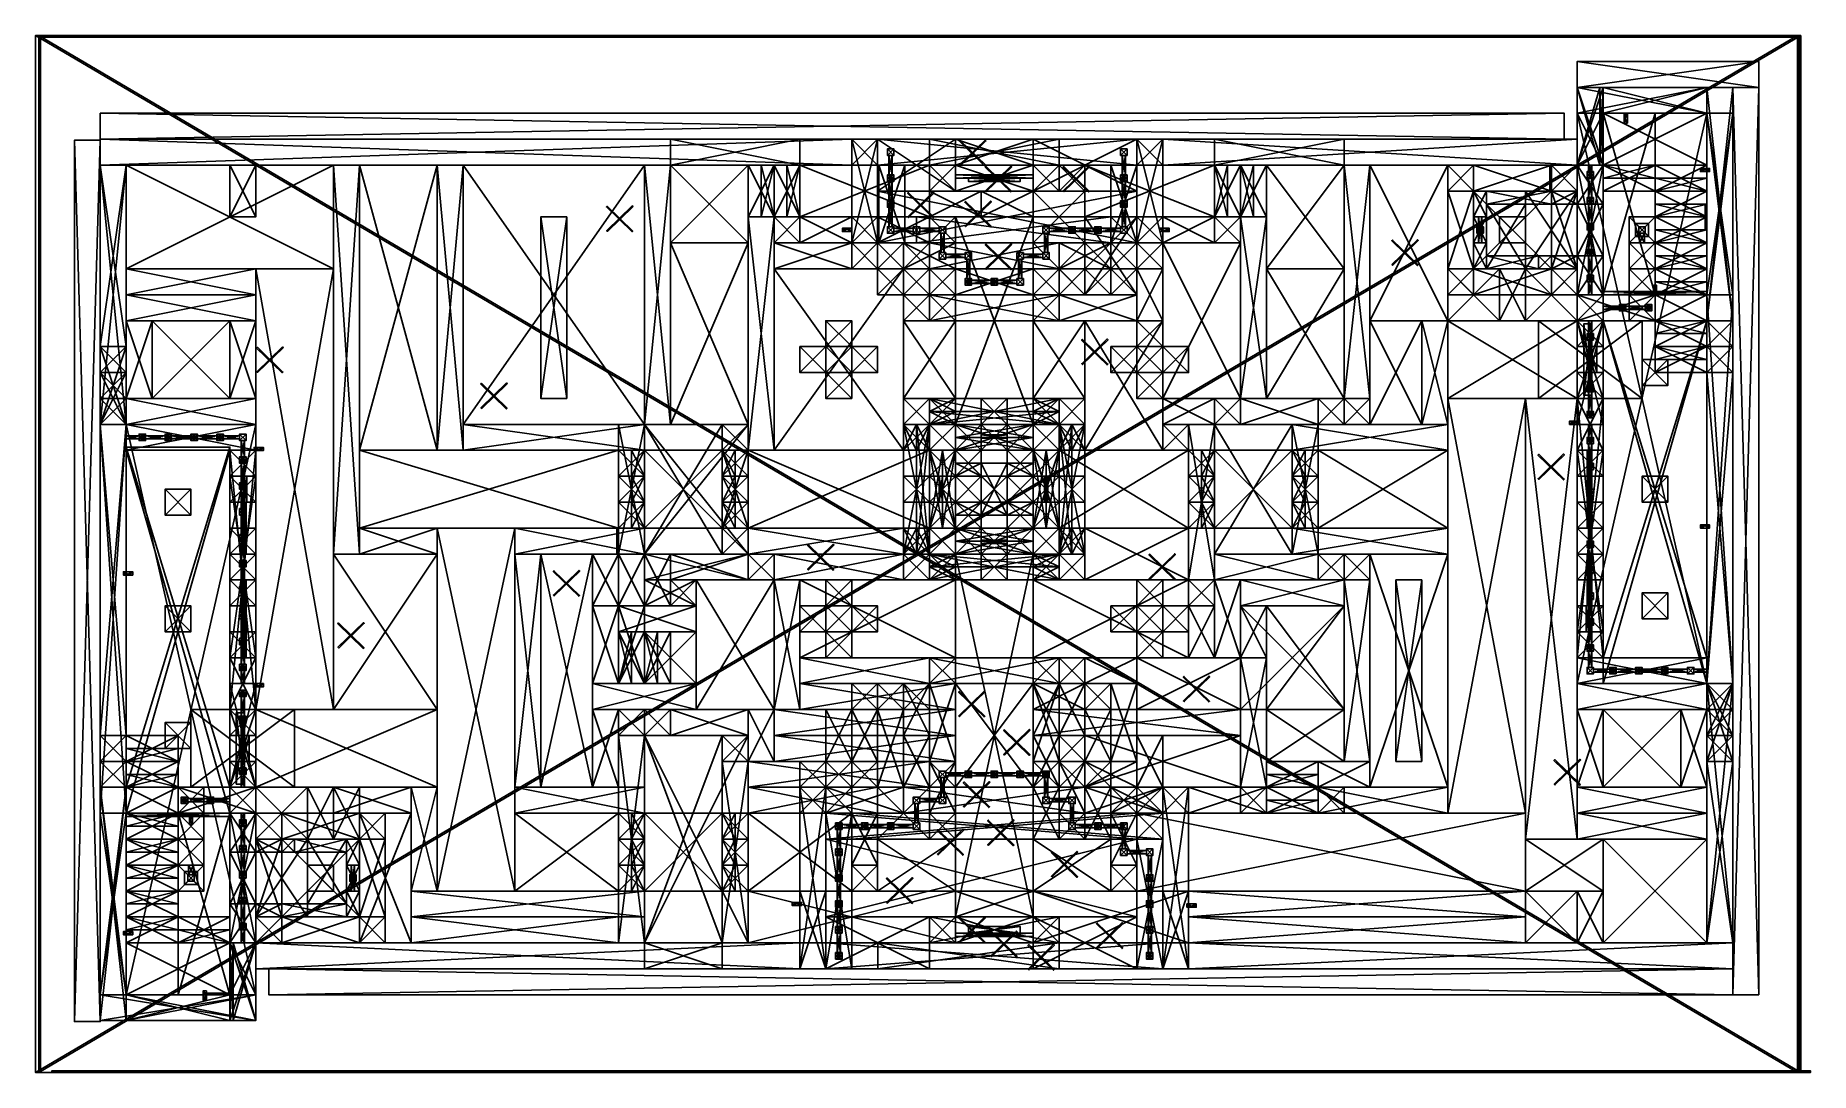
# Model space of a CAD drawing. Extents: x -1088 to 1104, y -640 to 640.
import ezdxf

# ---------------------------------------------------------------- set-up
doc = ezdxf.new("R2010")
doc.units = 0

msp = doc.modelspace()

# ---------------------------------------------------------------- meshes
at = {"layer": 'OBJECT000', "color": 50}
mesh = msp.add_polyface(dxfattribs=at)
corners = [(976, 576, 320), (976, 544, 320), (816, 544, 320), (816, 576, 320), (816, 576, 304), (816, 544, 304), (976, 544, 304), (976, 576, 304)]
mesh.append_faces([[corners[k] for k in face] for face in [(1, 3, 0), (5, 7, 4), (3, 7, 0), (5, 1, 6), (0, 6, 1), (4, 2, 5)]], dxfattribs={"vtx0": -1})
mesh.append_faces([[corners[k] for k in face] for face in [(1, 2, 3), (5, 6, 7), (3, 4, 7), (5, 2, 1), (0, 7, 6), (4, 3, 2)]], dxfattribs={"vtx2": -1})
at = {"layer": 'OBJECT001', "color": 50}
mesh = msp.add_polyface(dxfattribs=at)
corners = [(828, -84, 208), (828, -80, 208), (836, -80, 208), (836, -84, 208), (836, -84, 176), (836, -80, 176), (828, -80, 176), (828, -84, 176)]
mesh.append_faces([[corners[k] for k in face] for face in [(1, 3, 0), (5, 7, 4), (3, 7, 0), (5, 1, 6), (0, 6, 1), (4, 2, 5)]], dxfattribs={"vtx0": -1})
mesh.append_faces([[corners[k] for k in face] for face in [(1, 2, 3), (5, 6, 7), (3, 4, 7), (5, 2, 1), (0, 7, 6), (4, 3, 2)]], dxfattribs={"vtx2": -1})
at = {"layer": 'OBJECT002', "color": 50}
mesh = msp.add_polyface(dxfattribs=at)
corners = [(16, -448, 176), (48, -448, 176), (48, -480, 176), (16, -480, 176), (16, -480, 48), (48, -480, 48), (48, -448, 48), (16, -448, 48)]
mesh.append_faces([[corners[k] for k in face] for face in [(1, 3, 0), (5, 7, 4), (3, 7, 0), (5, 1, 6), (0, 6, 1), (4, 2, 5)]], dxfattribs={"vtx0": -1})
mesh.append_faces([[corners[k] for k in face] for face in [(1, 2, 3), (5, 6, 7), (3, 4, 7), (5, 2, 1), (0, 7, 6), (4, 3, 2)]], dxfattribs={"vtx2": -1})
at = {"layer": 'OBJECT003', "color": 50}
mesh = msp.add_polyface(dxfattribs=at)
corners = [(834, 480, 268), (834, 472, 268), (830, 472, 268), (830, 480, 268), (830, 480, 262), (830, 472, 262), (834, 472, 262), (834, 480, 262)]
mesh.append_faces([[corners[k] for k in face] for face in [(1, 3, 0), (5, 7, 4), (3, 7, 0), (5, 1, 6), (0, 6, 1), (4, 2, 5)]], dxfattribs={"vtx0": -1})
mesh.append_faces([[corners[k] for k in face] for face in [(1, 2, 3), (5, 6, 7), (3, 4, 7), (5, 2, 1), (0, 7, 6), (4, 3, 2)]], dxfattribs={"vtx2": -1})
at = {"layer": 'OBJECT004', "color": 50}
mesh = msp.add_polyface(dxfattribs=at)
corners = [(-336, 64, 80), (-336, 32, 80), (-352, 32, 80), (-352, 64, 80), (-352, 64, 64), (-352, 32, 64), (-336, 32, 64), (-336, 64, 64)]
mesh.append_faces([[corners[k] for k in face] for face in [(1, 3, 0), (5, 7, 4), (7, 3, 4), (1, 5, 2), (4, 2, 5), (0, 6, 1)]], dxfattribs={"vtx0": -1})
mesh.append_faces([[corners[k] for k in face] for face in [(1, 2, 3), (5, 6, 7), (7, 0, 3), (1, 6, 5), (4, 3, 2), (0, 7, 6)]], dxfattribs={"vtx2": -1})
at = {"layer": 'OBJECT005', "color": 50}
mesh = msp.add_polyface(dxfattribs=at)
corners = [(848, 32, 144), (816, 32, 144), (816, 64, 144), (848, 64, 144), (848, 64, 112), (816, 64, 112), (816, 32, 112), (848, 32, 112)]
mesh.append_faces([[corners[k] for k in face] for face in [(1, 3, 0), (5, 7, 4), (3, 7, 0), (5, 1, 6), (0, 6, 1), (4, 2, 5)]], dxfattribs={"vtx0": -1})
mesh.append_faces([[corners[k] for k in face] for face in [(1, 2, 3), (5, 6, 7), (3, 4, 7), (5, 2, 1), (0, 7, 6), (4, 3, 2)]], dxfattribs={"vtx2": -1})
at = {"layer": 'OBJECT006', "color": 50}
mesh = msp.add_polyface(dxfattribs=at)
corners = [(834, 480, 254), (834, 472, 254), (830, 472, 254), (830, 480, 254), (830, 480, 248), (830, 472, 248), (834, 472, 248), (834, 480, 248)]
mesh.append_faces([[corners[k] for k in face] for face in [(1, 3, 0), (5, 7, 4), (3, 7, 0), (5, 1, 6), (0, 6, 1), (4, 2, 5)]], dxfattribs={"vtx0": -1})
mesh.append_faces([[corners[k] for k in face] for face in [(1, 2, 3), (5, 6, 7), (3, 4, 7), (5, 2, 1), (0, 7, 6), (4, 3, 2)]], dxfattribs={"vtx2": -1})
at = {"layer": 'OBJECT007', "color": 50}
mesh = msp.add_polyface(dxfattribs=at)
corners = [(828, 32, 112), (828, 64, 112), (832, 64, 112), (832, 32, 112), (832, 32, 80), (832, 64, 80), (828, 64, 80), (828, 32, 80)]
mesh.append_faces([[corners[k] for k in face] for face in [(1, 3, 0), (5, 7, 4), (3, 7, 0), (5, 1, 6), (0, 6, 1), (4, 2, 5)]], dxfattribs={"vtx0": -1})
mesh.append_faces([[corners[k] for k in face] for face in [(1, 2, 3), (5, 6, 7), (3, 4, 7), (5, 2, 1), (0, 7, 6), (4, 3, 2)]], dxfattribs={"vtx2": -1})
at = {"layer": 'OBJECT008', "color": 50}
mesh = msp.add_polyface(dxfattribs=at)
corners = [(828, 96, 112), (828, 128, 112), (832, 128, 112), (832, 96, 112), (832, 96, 80), (832, 128, 80), (828, 128, 80), (828, 96, 80)]
mesh.append_faces([[corners[k] for k in face] for face in [(1, 3, 0), (5, 7, 4), (3, 7, 0), (5, 1, 6), (0, 6, 1), (4, 2, 5)]], dxfattribs={"vtx0": -1})
mesh.append_faces([[corners[k] for k in face] for face in [(1, 2, 3), (5, 6, 7), (3, 4, 7), (5, 2, 1), (0, 7, 6), (4, 3, 2)]], dxfattribs={"vtx2": -1})
at = {"layer": 'OBJECT009', "color": 50}
mesh = msp.add_polyface(dxfattribs=at)
corners = [(304, -288, 176), (336, -288, 176), (336, -512, 176), (304, -512, 176), (304, -512, 168), (336, -512, 168), (336, -288, 168), (304, -288, 168)]
mesh.append_faces([[corners[k] for k in face] for face in [(1, 3, 0), (5, 7, 4), (3, 7, 0), (5, 1, 6), (0, 6, 1), (4, 2, 5)]], dxfattribs={"vtx0": -1})
mesh.append_faces([[corners[k] for k in face] for face in [(1, 2, 3), (5, 6, 7), (3, 4, 7), (5, 2, 1), (0, 7, 6), (4, 3, 2)]], dxfattribs={"vtx2": -1})
at = {"layer": 'OBJECT010', "color": 50}
mesh = msp.add_polyface(dxfattribs=at)
corners = [(848, 160, 208), (816, 160, 208), (816, 288, 208), (848, 288, 208), (848, 288, 176), (816, 288, 176), (816, 160, 176), (848, 160, 176)]
mesh.append_faces([[corners[k] for k in face] for face in [(1, 3, 0), (5, 7, 4), (3, 7, 0), (5, 1, 6), (0, 6, 1), (4, 2, 5)]], dxfattribs={"vtx0": -1})
mesh.append_faces([[corners[k] for k in face] for face in [(1, 2, 3), (5, 6, 7), (3, 4, 7), (5, 2, 1), (0, 7, 6), (4, 3, 2)]], dxfattribs={"vtx2": -1})
at = {"layer": 'OBJECT011', "color": 50}
mesh = msp.add_polyface(dxfattribs=at)
corners = [(830, 272, 236), (830, 288, 236), (834, 288, 236), (834, 272, 236), (834, 272, 230), (834, 288, 230), (830, 288, 230), (830, 272, 230)]
mesh.append_faces([[corners[k] for k in face] for face in [(1, 3, 0), (5, 7, 4), (3, 7, 0), (5, 1, 6), (0, 6, 1), (4, 2, 5)]], dxfattribs={"vtx0": -1})
mesh.append_faces([[corners[k] for k in face] for face in [(1, 2, 3), (5, 6, 7), (3, 4, 7), (5, 2, 1), (0, 7, 6), (4, 3, 2)]], dxfattribs={"vtx2": -1})
at = {"layer": 'OBJECT012', "color": 50}
mesh = msp.add_polyface(dxfattribs=at)
corners = [(-112, -352, 208), (272, -352, 208), (272, -448, 208), (-112, -448, 208), (-112, -448, 200), (272, -448, 200), (272, -352, 200), (-112, -352, 200)]
mesh.append_faces([[corners[k] for k in face] for face in [(1, 3, 0), (5, 7, 4), (3, 7, 0), (5, 1, 6), (0, 6, 1), (4, 2, 5)]], dxfattribs={"vtx0": -1})
mesh.append_faces([[corners[k] for k in face] for face in [(1, 2, 3), (5, 6, 7), (3, 4, 7), (5, 2, 1), (0, 7, 6), (4, 3, 2)]], dxfattribs={"vtx2": -1})
at = {"layer": 'OBJECT013', "color": 50}
mesh = msp.add_polyface(dxfattribs=at)
corners = [(830, 272, 222), (830, 288, 222), (834, 288, 222), (834, 272, 222), (834, 272, 216), (834, 288, 216), (830, 288, 216), (830, 272, 216)]
mesh.append_faces([[corners[k] for k in face] for face in [(1, 3, 0), (5, 7, 4), (3, 7, 0), (5, 1, 6), (0, 6, 1), (4, 2, 5)]], dxfattribs={"vtx0": -1})
mesh.append_faces([[corners[k] for k in face] for face in [(1, 2, 3), (5, 6, 7), (3, 4, 7), (5, 2, 1), (0, 7, 6), (4, 3, 2)]], dxfattribs={"vtx2": -1})
at = {"layer": 'OBJECT014', "color": 50}
mesh = msp.add_polyface(dxfattribs=at)
corners = [(828, 268, 240), (828, 272, 240), (836, 272, 240), (836, 268, 240), (836, 268, 208), (836, 272, 208), (828, 272, 208), (828, 268, 208)]
mesh.append_faces([[corners[k] for k in face] for face in [(1, 3, 0), (5, 7, 4), (3, 7, 0), (5, 1, 6), (0, 6, 1), (4, 2, 5)]], dxfattribs={"vtx0": -1})
mesh.append_faces([[corners[k] for k in face] for face in [(1, 2, 3), (5, 6, 7), (3, 4, 7), (5, 2, 1), (0, 7, 6), (4, 3, 2)]], dxfattribs={"vtx2": -1})
at = {"layer": 'OBJECT015', "color": 50}
mesh = msp.add_polyface(dxfattribs=at)
corners = [(144, -448, 208), (272, -448, 208), (272, -512, 208), (144, -512, 208), (144, -512, 200), (272, -512, 200), (272, -448, 200), (144, -448, 200)]
mesh.append_faces([[corners[k] for k in face] for face in [(1, 3, 0), (5, 7, 4), (3, 7, 0), (5, 1, 6), (0, 6, 1), (4, 2, 5)]], dxfattribs={"vtx0": -1})
mesh.append_faces([[corners[k] for k in face] for face in [(1, 2, 3), (5, 6, 7), (3, 4, 7), (5, 2, 1), (0, 7, 6), (4, 3, 2)]], dxfattribs={"vtx2": -1})
at = {"layer": 'OBJECT016', "color": 50}
mesh = msp.add_polyface(dxfattribs=at)
corners = [(828, 264, 240), (828, 268, 240), (836, 268, 240), (836, 264, 240), (836, 264, 208), (836, 268, 208), (828, 268, 208), (828, 264, 208)]
mesh.append_faces([[corners[k] for k in face] for face in [(1, 3, 0), (5, 7, 4), (3, 7, 0), (5, 1, 6), (0, 6, 1), (4, 2, 5)]], dxfattribs={"vtx0": -1})
mesh.append_faces([[corners[k] for k in face] for face in [(1, 2, 3), (5, 6, 7), (3, 4, 7), (5, 2, 1), (0, 7, 6), (4, 3, 2)]], dxfattribs={"vtx2": -1})
at = {"layer": 'OBJECT017', "color": 50}
mesh = msp.add_polyface(dxfattribs=at)
corners = [(830, 240, 236), (830, 264, 236), (834, 264, 236), (834, 240, 236), (834, 240, 230), (834, 264, 230), (830, 264, 230), (830, 240, 230)]
mesh.append_faces([[corners[k] for k in face] for face in [(1, 3, 0), (5, 7, 4), (3, 7, 0), (5, 1, 6), (0, 6, 1), (4, 2, 5)]], dxfattribs={"vtx0": -1})
mesh.append_faces([[corners[k] for k in face] for face in [(1, 2, 3), (5, 6, 7), (3, 4, 7), (5, 2, 1), (0, 7, 6), (4, 3, 2)]], dxfattribs={"vtx2": -1})
at = {"layer": 'OBJECT018', "color": 50}
mesh = msp.add_polyface(dxfattribs=at)
corners = [(272, -352, 208), (304, -352, 208), (304, -512, 208), (272, -512, 208), (272, -512, 200), (304, -512, 200), (304, -352, 200), (272, -352, 200)]
mesh.append_faces([[corners[k] for k in face] for face in [(1, 3, 0), (5, 7, 4), (3, 7, 0), (5, 1, 6), (0, 6, 1), (4, 2, 5)]], dxfattribs={"vtx0": -1})
mesh.append_faces([[corners[k] for k in face] for face in [(1, 2, 3), (5, 6, 7), (3, 4, 7), (5, 2, 1), (0, 7, 6), (4, 3, 2)]], dxfattribs={"vtx2": -1})
at = {"layer": 'OBJECT019', "color": 50}
mesh = msp.add_polyface(dxfattribs=at)
corners = [(830, 240, 222), (830, 264, 222), (834, 264, 222), (834, 240, 222), (834, 240, 216), (834, 264, 216), (830, 264, 216), (830, 240, 216)]
mesh.append_faces([[corners[k] for k in face] for face in [(1, 3, 0), (5, 7, 4), (3, 7, 0), (5, 1, 6), (0, 6, 1), (4, 2, 5)]], dxfattribs={"vtx0": -1})
mesh.append_faces([[corners[k] for k in face] for face in [(1, 2, 3), (5, 6, 7), (3, 4, 7), (5, 2, 1), (0, 7, 6), (4, 3, 2)]], dxfattribs={"vtx2": -1})
at = {"layer": 'OBJECT020', "color": 50}
mesh = msp.add_polyface(dxfattribs=at)
corners = [(144, -160, 48), (208, -160, 48), (208, -192, 48), (144, -192, 48), (144, -192, 16), (208, -192, 16), (208, -160, 16), (144, -160, 16)]
mesh.append_faces([[corners[k] for k in face] for face in [(1, 3, 0), (5, 7, 4), (3, 7, 0), (5, 1, 6), (0, 6, 1), (4, 2, 5)]], dxfattribs={"vtx0": -1})
mesh.append_faces([[corners[k] for k in face] for face in [(1, 2, 3), (5, 6, 7), (3, 4, 7), (5, 2, 1), (0, 7, 6), (4, 3, 2)]], dxfattribs={"vtx2": -1})
at = {"layer": 'OBJECT021', "color": 50}
mesh = msp.add_polyface(dxfattribs=at)
corners = [(-112, -320, 208), (272, -320, 208), (272, -352, 208), (-112, -352, 208), (-112, -352, 200), (272, -352, 200), (272, -320, 200), (-112, -320, 200)]
mesh.append_faces([[corners[k] for k in face] for face in [(1, 3, 0), (5, 7, 4), (3, 7, 0), (5, 1, 6), (0, 6, 1), (4, 2, 5)]], dxfattribs={"vtx0": -1})
mesh.append_faces([[corners[k] for k in face] for face in [(1, 2, 3), (5, 6, 7), (3, 4, 7), (5, 2, 1), (0, 7, 6), (4, 3, 2)]], dxfattribs={"vtx2": -1})
at = {"layer": 'OBJECT022', "color": 50}
mesh = msp.add_polyface(dxfattribs=at)
corners = [(828, 236, 240), (828, 240, 240), (836, 240, 240), (836, 236, 240), (836, 236, 208), (836, 240, 208), (828, 240, 208), (828, 236, 208)]
mesh.append_faces([[corners[k] for k in face] for face in [(1, 3, 0), (5, 7, 4), (3, 7, 0), (5, 1, 6), (0, 6, 1), (4, 2, 5)]], dxfattribs={"vtx0": -1})
mesh.append_faces([[corners[k] for k in face] for face in [(1, 2, 3), (5, 6, 7), (3, 4, 7), (5, 2, 1), (0, 7, 6), (4, 3, 2)]], dxfattribs={"vtx2": -1})
at = {"layer": 'OBJECT023', "color": 50}
mesh = msp.add_polyface(dxfattribs=at)
corners = [(144, -256, 208), (176, -256, 208), (176, -288, 208), (144, -288, 208), (144, -288, 200), (176, -288, 200), (176, -256, 200), (144, -256, 200)]
mesh.append_faces([[corners[k] for k in face] for face in [(1, 3, 0), (5, 7, 4), (3, 7, 0), (5, 1, 6), (0, 6, 1), (4, 2, 5)]], dxfattribs={"vtx0": -1})
mesh.append_faces([[corners[k] for k in face] for face in [(1, 2, 3), (5, 6, 7), (3, 4, 7), (5, 2, 1), (0, 7, 6), (4, 3, 2)]], dxfattribs={"vtx2": -1})
at = {"layer": 'OBJECT024', "color": 50}
mesh = msp.add_polyface(dxfattribs=at)
corners = [(784, 448, 208), (688, 448, 208), (688, 480, 208), (784, 480, 208), (784, 480, 176), (688, 480, 176), (688, 448, 176), (784, 448, 176)]
mesh.append_faces([[corners[k] for k in face] for face in [(1, 3, 0), (5, 7, 4), (3, 7, 0), (5, 1, 6), (0, 6, 1), (4, 2, 5)]], dxfattribs={"vtx0": -1})
mesh.append_faces([[corners[k] for k in face] for face in [(1, 2, 3), (5, 6, 7), (3, 4, 7), (5, 2, 1), (0, 7, 6), (4, 3, 2)]], dxfattribs={"vtx2": -1})
at = {"layer": 'OBJECT025', "color": 50}
mesh = msp.add_polyface(dxfattribs=at)
corners = [(-16, -288, 208), (208, -288, 208), (208, -320, 208), (-16, -320, 208), (-16, -320, 200), (208, -320, 200), (208, -288, 200), (-16, -288, 200)]
mesh.append_faces([[corners[k] for k in face] for face in [(1, 3, 0), (5, 7, 4), (3, 7, 0), (5, 1, 6), (0, 6, 1), (4, 2, 5)]], dxfattribs={"vtx0": -1})
mesh.append_faces([[corners[k] for k in face] for face in [(1, 2, 3), (5, 6, 7), (3, 4, 7), (5, 2, 1), (0, 7, 6), (4, 3, 2)]], dxfattribs={"vtx2": -1})
at = {"layer": 'OBJECT026', "color": 50}
mesh = msp.add_polyface(dxfattribs=at)
corners = [(828, 232, 240), (828, 236, 240), (836, 236, 240), (836, 232, 240), (836, 232, 208), (836, 236, 208), (828, 236, 208), (828, 232, 208)]
mesh.append_faces([[corners[k] for k in face] for face in [(1, 3, 0), (5, 7, 4), (3, 7, 0), (5, 1, 6), (0, 6, 1), (4, 2, 5)]], dxfattribs={"vtx0": -1})
mesh.append_faces([[corners[k] for k in face] for face in [(1, 2, 3), (5, 6, 7), (3, 4, 7), (5, 2, 1), (0, 7, 6), (4, 3, 2)]], dxfattribs={"vtx2": -1})
at = {"layer": 'OBJECT027', "color": 50}
mesh = msp.add_polyface(dxfattribs=at)
corners = [(830, 208, 236), (830, 232, 236), (834, 232, 236), (834, 208, 236), (834, 208, 230), (834, 232, 230), (830, 232, 230), (830, 208, 230)]
mesh.append_faces([[corners[k] for k in face] for face in [(1, 3, 0), (5, 7, 4), (3, 7, 0), (5, 1, 6), (0, 6, 1), (4, 2, 5)]], dxfattribs={"vtx0": -1})
mesh.append_faces([[corners[k] for k in face] for face in [(1, 2, 3), (5, 6, 7), (3, 4, 7), (5, 2, 1), (0, 7, 6), (4, 3, 2)]], dxfattribs={"vtx2": -1})
at = {"layer": 'OBJECT028', "color": 50}
mesh = msp.add_polyface(dxfattribs=at)
corners = [(48, -160, 208), (144, -160, 208), (144, -288, 208), (48, -288, 208), (48, -288, 200), (144, -288, 200), (144, -160, 200), (48, -160, 200)]
mesh.append_faces([[corners[k] for k in face] for face in [(1, 3, 0), (5, 7, 4), (3, 7, 0), (5, 1, 6), (0, 6, 1), (4, 2, 5)]], dxfattribs={"vtx0": -1})
mesh.append_faces([[corners[k] for k in face] for face in [(1, 2, 3), (5, 6, 7), (3, 4, 7), (5, 2, 1), (0, 7, 6), (4, 3, 2)]], dxfattribs={"vtx2": -1})
at = {"layer": 'OBJECT029', "color": 50}
mesh = msp.add_polyface(dxfattribs=at)
corners = [(-80, 512, 144), (-48, 512, 144), (-48, 480, 144), (-80, 480, 144), (-80, 480, 48), (-48, 480, 48), (-48, 512, 48), (-80, 512, 48)]
mesh.append_faces([[corners[k] for k in face] for face in [(1, 3, 0), (5, 7, 4), (3, 7, 0), (5, 1, 6), (0, 6, 1), (4, 2, 5)]], dxfattribs={"vtx0": -1})
mesh.append_faces([[corners[k] for k in face] for face in [(1, 2, 3), (5, 6, 7), (3, 4, 7), (5, 2, 1), (0, 7, 6), (4, 3, 2)]], dxfattribs={"vtx2": -1})
at = {"layer": 'OBJECT030', "color": 50}
mesh = msp.add_polyface(dxfattribs=at)
corners = [(-80, 416, 144), (-48, 416, 144), (-48, 384, 144), (-80, 384, 144), (-80, 384, 48), (-48, 384, 48), (-48, 416, 48), (-80, 416, 48)]
mesh.append_faces([[corners[k] for k in face] for face in [(1, 3, 0), (5, 7, 4), (3, 7, 0), (5, 1, 6), (0, 6, 1), (4, 2, 5)]], dxfattribs={"vtx0": -1})
mesh.append_faces([[corners[k] for k in face] for face in [(1, 2, 3), (5, 6, 7), (3, 4, 7), (5, 2, 1), (0, 7, 6), (4, 3, 2)]], dxfattribs={"vtx2": -1})
at = {"layer": 'OBJECT031', "color": 50}
mesh = msp.add_polyface(dxfattribs=at)
corners = [(240, -384, 48), (272, -384, 48), (272, -416, 48), (240, -416, 48), (240, -416, 16), (272, -416, 16), (272, -384, 16), (240, -384, 16)]
mesh.append_faces([[corners[k] for k in face] for face in [(1, 3, 0), (5, 7, 4), (3, 7, 0), (5, 1, 6), (0, 6, 1), (4, 2, 5)]], dxfattribs={"vtx0": -1})
mesh.append_faces([[corners[k] for k in face] for face in [(1, 2, 3), (5, 6, 7), (3, 4, 7), (5, 2, 1), (0, 7, 6), (4, 3, 2)]], dxfattribs={"vtx2": -1})
at = {"layer": 'OBJECT032', "color": 50}
mesh = msp.add_polyface(dxfattribs=at)
corners = [(176, -320, 48), (208, -320, 48), (208, -352, 48), (176, -352, 48), (176, -352, 16), (208, -352, 16), (208, -320, 16), (176, -320, 16)]
mesh.append_faces([[corners[k] for k in face] for face in [(1, 3, 0), (5, 7, 4), (3, 7, 0), (5, 1, 6), (0, 6, 1), (4, 2, 5)]], dxfattribs={"vtx0": -1})
mesh.append_faces([[corners[k] for k in face] for face in [(1, 2, 3), (5, 6, 7), (3, 4, 7), (5, 2, 1), (0, 7, 6), (4, 3, 2)]], dxfattribs={"vtx2": -1})
at = {"layer": 'OBJECT033', "color": 50}
mesh = msp.add_polyface(dxfattribs=at)
corners = [(16, -320, 48), (48, -320, 48), (48, -352, 48), (16, -352, 48), (16, -352, 16), (48, -352, 16), (48, -320, 16), (16, -320, 16)]
mesh.append_faces([[corners[k] for k in face] for face in [(1, 3, 0), (5, 7, 4), (3, 7, 0), (5, 1, 6), (0, 6, 1), (4, 2, 5)]], dxfattribs={"vtx0": -1})
mesh.append_faces([[corners[k] for k in face] for face in [(1, 2, 3), (5, 6, 7), (3, 4, 7), (5, 2, 1), (0, 7, 6), (4, 3, 2)]], dxfattribs={"vtx2": -1})
at = {"layer": 'OBJECT034', "color": 50}
mesh = msp.add_polyface(dxfattribs=at)
corners = [(272, -288, 144), (304, -288, 144), (304, -320, 144), (272, -320, 144), (272, -320, 80), (304, -320, 80), (304, -288, 80), (272, -288, 80)]
mesh.append_faces([[corners[k] for k in face] for face in [(1, 3, 0), (5, 7, 4), (3, 7, 0), (5, 1, 6), (0, 6, 1), (4, 2, 5)]], dxfattribs={"vtx0": -1})
mesh.append_faces([[corners[k] for k in face] for face in [(1, 2, 3), (5, 6, 7), (3, 4, 7), (5, 2, 1), (0, 7, 6), (4, 3, 2)]], dxfattribs={"vtx2": -1})
at = {"layer": 'OBJECT035', "color": 50}
mesh = msp.add_polyface(dxfattribs=at)
corners = [(304, -288, 144), (336, -288, 144), (336, -320, 144), (304, -320, 144), (304, -320, 48), (336, -320, 48), (336, -288, 48), (304, -288, 48)]
mesh.append_faces([[corners[k] for k in face] for face in [(1, 3, 0), (5, 7, 4), (3, 7, 0), (5, 1, 6), (0, 6, 1), (4, 2, 5)]], dxfattribs={"vtx0": -1})
mesh.append_faces([[corners[k] for k in face] for face in [(1, 2, 3), (5, 6, 7), (3, 4, 7), (5, 2, 1), (0, 7, 6), (4, 3, 2)]], dxfattribs={"vtx2": -1})
at = {"layer": 'OBJECT036', "color": 50}
mesh = msp.add_polyface(dxfattribs=at)
corners = [(-830, -16, 204), (-830, -40, 204), (-834, -40, 204), (-834, -16, 204), (-834, -16, 198), (-834, -40, 198), (-830, -40, 198), (-830, -16, 198)]
mesh.append_faces([[corners[k] for k in face] for face in [(1, 3, 0), (5, 7, 4), (3, 7, 0), (5, 1, 6), (0, 6, 1), (4, 2, 5)]], dxfattribs={"vtx0": -1})
mesh.append_faces([[corners[k] for k in face] for face in [(1, 2, 3), (5, 6, 7), (3, 4, 7), (5, 2, 1), (0, 7, 6), (4, 3, 2)]], dxfattribs={"vtx2": -1})
at = {"layer": 'OBJECT037', "color": 50}
mesh = msp.add_polyface(dxfattribs=at)
corners = [(-828, -40, 208), (-828, -44, 208), (-836, -44, 208), (-836, -40, 208), (-836, -40, 176), (-836, -44, 176), (-828, -44, 176), (-828, -40, 176)]
mesh.append_faces([[corners[k] for k in face] for face in [(1, 3, 0), (5, 7, 4), (3, 7, 0), (5, 1, 6), (0, 6, 1), (4, 2, 5)]], dxfattribs={"vtx0": -1})
mesh.append_faces([[corners[k] for k in face] for face in [(1, 2, 3), (5, 6, 7), (3, 4, 7), (5, 2, 1), (0, 7, 6), (4, 3, 2)]], dxfattribs={"vtx2": -1})
at = {"layer": 'OBJECT038', "color": 50}
mesh = msp.add_polyface(dxfattribs=at)
corners = [(-828, -12, 208), (-828, -16, 208), (-836, -16, 208), (-836, -12, 208), (-836, -12, 176), (-836, -16, 176), (-828, -16, 176), (-828, -12, 176)]
mesh.append_faces([[corners[k] for k in face] for face in [(1, 3, 0), (5, 7, 4), (3, 7, 0), (5, 1, 6), (0, 6, 1), (4, 2, 5)]], dxfattribs={"vtx0": -1})
mesh.append_faces([[corners[k] for k in face] for face in [(1, 2, 3), (5, 6, 7), (3, 4, 7), (5, 2, 1), (0, 7, 6), (4, 3, 2)]], dxfattribs={"vtx2": -1})
at = {"layer": 'OBJECT039', "color": 50}
mesh = msp.add_polyface(dxfattribs=at)
corners = [(-830, -48, 190), (-830, -72, 190), (-834, -72, 190), (-834, -48, 190), (-834, -48, 184), (-834, -72, 184), (-830, -72, 184), (-830, -48, 184)]
mesh.append_faces([[corners[k] for k in face] for face in [(1, 3, 0), (5, 7, 4), (3, 7, 0), (5, 1, 6), (0, 6, 1), (4, 2, 5)]], dxfattribs={"vtx0": -1})
mesh.append_faces([[corners[k] for k in face] for face in [(1, 2, 3), (5, 6, 7), (3, 4, 7), (5, 2, 1), (0, 7, 6), (4, 3, 2)]], dxfattribs={"vtx2": -1})
at = {"layer": 'OBJECT040', "color": 50}
mesh = msp.add_polyface(dxfattribs=at)
corners = [(-848, -480, 208), (-844, -480, 208), (-844, -576, 208), (-848, -576, 208), (-848, -576, 48), (-844, -576, 48), (-844, -480, 48), (-848, -480, 48)]
mesh.append_faces([[corners[k] for k in face] for face in [(1, 3, 0), (5, 7, 4), (3, 7, 0), (5, 1, 6), (0, 6, 1), (4, 2, 5)]], dxfattribs={"vtx0": -1})
mesh.append_faces([[corners[k] for k in face] for face in [(1, 2, 3), (5, 6, 7), (3, 4, 7), (5, 2, 1), (0, 7, 6), (4, 3, 2)]], dxfattribs={"vtx2": -1})
at = {"layer": 'OBJECT041', "color": 50}
mesh = msp.add_polyface(dxfattribs=at)
corners = [(-830, -48, 204), (-830, -72, 204), (-834, -72, 204), (-834, -48, 204), (-834, -48, 198), (-834, -72, 198), (-830, -72, 198), (-830, -48, 198)]
mesh.append_faces([[corners[k] for k in face] for face in [(1, 3, 0), (5, 7, 4), (3, 7, 0), (5, 1, 6), (0, 6, 1), (4, 2, 5)]], dxfattribs={"vtx0": -1})
mesh.append_faces([[corners[k] for k in face] for face in [(1, 2, 3), (5, 6, 7), (3, 4, 7), (5, 2, 1), (0, 7, 6), (4, 3, 2)]], dxfattribs={"vtx2": -1})
at = {"layer": 'OBJECT042', "color": 50}
mesh = msp.add_polyface(dxfattribs=at)
corners = [(-336, 64, 64), (-336, 32, 64), (-368, 32, 64), (-368, 64, 64), (-368, 64, 48), (-368, 32, 48), (-336, 32, 48), (-336, 64, 48)]
mesh.append_faces([[corners[k] for k in face] for face in [(1, 3, 0), (5, 7, 4), (7, 3, 4), (1, 5, 2), (4, 2, 5), (0, 6, 1)]], dxfattribs={"vtx0": -1})
mesh.append_faces([[corners[k] for k in face] for face in [(1, 2, 3), (5, 6, 7), (7, 0, 3), (1, 6, 5), (4, 3, 2), (0, 7, 6)]], dxfattribs={"vtx2": -1})
at = {"layer": 'OBJECT043', "color": 50}
mesh = msp.add_polyface(dxfattribs=at)
corners = [(-828, -72, 208), (-828, -76, 208), (-836, -76, 208), (-836, -72, 208), (-836, -72, 176), (-836, -76, 176), (-828, -76, 176), (-828, -72, 176)]
mesh.append_faces([[corners[k] for k in face] for face in [(1, 3, 0), (5, 7, 4), (3, 7, 0), (5, 1, 6), (0, 6, 1), (4, 2, 5)]], dxfattribs={"vtx0": -1})
mesh.append_faces([[corners[k] for k in face] for face in [(1, 2, 3), (5, 6, 7), (3, 4, 7), (5, 2, 1), (0, 7, 6), (4, 3, 2)]], dxfattribs={"vtx2": -1})
at = {"layer": 'OBJECT044', "color": 50}
mesh = msp.add_polyface(dxfattribs=at)
corners = [(-828, -44, 208), (-828, -48, 208), (-836, -48, 208), (-836, -44, 208), (-836, -44, 176), (-836, -48, 176), (-828, -48, 176), (-828, -44, 176)]
mesh.append_faces([[corners[k] for k in face] for face in [(1, 3, 0), (5, 7, 4), (3, 7, 0), (5, 1, 6), (0, 6, 1), (4, 2, 5)]], dxfattribs={"vtx0": -1})
mesh.append_faces([[corners[k] for k in face] for face in [(1, 2, 3), (5, 6, 7), (3, 4, 7), (5, 2, 1), (0, 7, 6), (4, 3, 2)]], dxfattribs={"vtx2": -1})
at = {"layer": 'OBJECT045', "color": 50}
mesh = msp.add_polyface(dxfattribs=at)
corners = [(-830, -80, 190), (-830, -104, 190), (-834, -104, 190), (-834, -80, 190), (-834, -80, 184), (-834, -104, 184), (-830, -104, 184), (-830, -80, 184)]
mesh.append_faces([[corners[k] for k in face] for face in [(1, 3, 0), (5, 7, 4), (3, 7, 0), (5, 1, 6), (0, 6, 1), (4, 2, 5)]], dxfattribs={"vtx0": -1})
mesh.append_faces([[corners[k] for k in face] for face in [(1, 2, 3), (5, 6, 7), (3, 4, 7), (5, 2, 1), (0, 7, 6), (4, 3, 2)]], dxfattribs={"vtx2": -1})
at = {"layer": 'OBJECT046', "color": 50}
mesh = msp.add_polyface(dxfattribs=at)
corners = [(-830, -80, 204), (-830, -104, 204), (-834, -104, 204), (-834, -80, 204), (-834, -80, 198), (-834, -104, 198), (-830, -104, 198), (-830, -80, 198)]
mesh.append_faces([[corners[k] for k in face] for face in [(1, 3, 0), (5, 7, 4), (3, 7, 0), (5, 1, 6), (0, 6, 1), (4, 2, 5)]], dxfattribs={"vtx0": -1})
mesh.append_faces([[corners[k] for k in face] for face in [(1, 2, 3), (5, 6, 7), (3, 4, 7), (5, 2, 1), (0, 7, 6), (4, 3, 2)]], dxfattribs={"vtx2": -1})
at = {"layer": 'OBJECT047', "color": 50}
mesh = msp.add_polyface(dxfattribs=at)
corners = [(-828, -104, 208), (-828, -108, 208), (-836, -108, 208), (-836, -104, 208), (-836, -104, 176), (-836, -108, 176), (-828, -108, 176), (-828, -104, 176)]
mesh.append_faces([[corners[k] for k in face] for face in [(1, 3, 0), (5, 7, 4), (3, 7, 0), (5, 1, 6), (0, 6, 1), (4, 2, 5)]], dxfattribs={"vtx0": -1})
mesh.append_faces([[corners[k] for k in face] for face in [(1, 2, 3), (5, 6, 7), (3, 4, 7), (5, 2, 1), (0, 7, 6), (4, 3, 2)]], dxfattribs={"vtx2": -1})
at = {"layer": 'OBJECT048', "color": 50}
mesh = msp.add_polyface(dxfattribs=at)
corners = [(-828, -76, 208), (-828, -80, 208), (-836, -80, 208), (-836, -76, 208), (-836, -76, 176), (-836, -80, 176), (-828, -80, 176), (-828, -76, 176)]
mesh.append_faces([[corners[k] for k in face] for face in [(1, 3, 0), (5, 7, 4), (3, 7, 0), (5, 1, 6), (0, 6, 1), (4, 2, 5)]], dxfattribs={"vtx0": -1})
mesh.append_faces([[corners[k] for k in face] for face in [(1, 2, 3), (5, 6, 7), (3, 4, 7), (5, 2, 1), (0, 7, 6), (4, 3, 2)]], dxfattribs={"vtx2": -1})
at = {"layer": 'OBJECT049', "color": 50}
mesh = msp.add_polyface(dxfattribs=at)
corners = [(-830, -112, 190), (-830, -136, 190), (-834, -136, 190), (-834, -112, 190), (-834, -112, 184), (-834, -136, 184), (-830, -136, 184), (-830, -112, 184)]
mesh.append_faces([[corners[k] for k in face] for face in [(1, 3, 0), (5, 7, 4), (3, 7, 0), (5, 1, 6), (0, 6, 1), (4, 2, 5)]], dxfattribs={"vtx0": -1})
mesh.append_faces([[corners[k] for k in face] for face in [(1, 2, 3), (5, 6, 7), (3, 4, 7), (5, 2, 1), (0, 7, 6), (4, 3, 2)]], dxfattribs={"vtx2": -1})
at = {"layer": 'OBJECT050', "color": 50}
mesh = msp.add_polyface(dxfattribs=at)
corners = [(-830, -112, 204), (-830, -136, 204), (-834, -136, 204), (-834, -112, 204), (-834, -112, 198), (-834, -136, 198), (-830, -136, 198), (-830, -112, 198)]
mesh.append_faces([[corners[k] for k in face] for face in [(1, 3, 0), (5, 7, 4), (3, 7, 0), (5, 1, 6), (0, 6, 1), (4, 2, 5)]], dxfattribs={"vtx0": -1})
mesh.append_faces([[corners[k] for k in face] for face in [(1, 2, 3), (5, 6, 7), (3, 4, 7), (5, 2, 1), (0, 7, 6), (4, 3, 2)]], dxfattribs={"vtx2": -1})
at = {"layer": 'OBJECT051', "color": 50}
mesh = msp.add_polyface(dxfattribs=at)
corners = [(-828, -136, 208), (-828, -140, 208), (-836, -140, 208), (-836, -136, 208), (-836, -136, 176), (-836, -140, 176), (-828, -140, 176), (-828, -136, 176)]
mesh.append_faces([[corners[k] for k in face] for face in [(1, 3, 0), (5, 7, 4), (3, 7, 0), (5, 1, 6), (0, 6, 1), (4, 2, 5)]], dxfattribs={"vtx0": -1})
mesh.append_faces([[corners[k] for k in face] for face in [(1, 2, 3), (5, 6, 7), (3, 4, 7), (5, 2, 1), (0, 7, 6), (4, 3, 2)]], dxfattribs={"vtx2": -1})
at = {"layer": 'OBJECT052', "color": 50}
mesh = msp.add_polyface(dxfattribs=at)
corners = [(-828, -108, 208), (-828, -112, 208), (-836, -112, 208), (-836, -108, 208), (-836, -108, 176), (-836, -112, 176), (-828, -112, 176), (-828, -108, 176)]
mesh.append_faces([[corners[k] for k in face] for face in [(1, 3, 0), (5, 7, 4), (3, 7, 0), (5, 1, 6), (0, 6, 1), (4, 2, 5)]], dxfattribs={"vtx0": -1})
mesh.append_faces([[corners[k] for k in face] for face in [(1, 2, 3), (5, 6, 7), (3, 4, 7), (5, 2, 1), (0, 7, 6), (4, 3, 2)]], dxfattribs={"vtx2": -1})
at = {"layer": 'OBJECT053', "color": 50}
mesh = msp.add_polyface(dxfattribs=at)
corners = [(-830, -144, 190), (-830, -160, 190), (-834, -160, 190), (-834, -144, 190), (-834, -144, 184), (-834, -160, 184), (-830, -160, 184), (-830, -144, 184)]
mesh.append_faces([[corners[k] for k in face] for face in [(1, 3, 0), (5, 7, 4), (3, 7, 0), (5, 1, 6), (0, 6, 1), (4, 2, 5)]], dxfattribs={"vtx0": -1})
mesh.append_faces([[corners[k] for k in face] for face in [(1, 2, 3), (5, 6, 7), (3, 4, 7), (5, 2, 1), (0, 7, 6), (4, 3, 2)]], dxfattribs={"vtx2": -1})
at = {"layer": 'OBJECT054', "color": 50}
mesh = msp.add_polyface(dxfattribs=at)
corners = [(-688, -448, 208), (-688, -352, 208), (-656, -352, 208), (-656, -448, 208), (-656, -448, 176), (-656, -352, 176), (-688, -352, 176), (-688, -448, 176)]
mesh.append_faces([[corners[k] for k in face] for face in [(1, 3, 0), (5, 7, 4), (3, 7, 0), (5, 1, 6), (0, 6, 1), (4, 2, 5)]], dxfattribs={"vtx0": -1})
mesh.append_faces([[corners[k] for k in face] for face in [(1, 2, 3), (5, 6, 7), (3, 4, 7), (5, 2, 1), (0, 7, 6), (4, 3, 2)]], dxfattribs={"vtx2": -1})
at = {"layer": 'OBJECT055', "color": 50}
mesh = msp.add_polyface(dxfattribs=at)
corners = [(-784, -352, 192), (-688, -352, 192), (-688, -448, 192), (-784, -448, 192), (-784, -448, 176), (-688, -448, 176), (-688, -352, 176), (-784, -352, 176)]
mesh.append_faces([[corners[k] for k in face] for face in [(1, 3, 0), (5, 7, 4), (3, 7, 0), (5, 1, 6), (0, 6, 1), (4, 2, 5)]], dxfattribs={"vtx0": -1})
mesh.append_faces([[corners[k] for k in face] for face in [(1, 2, 3), (5, 6, 7), (3, 4, 7), (5, 2, 1), (0, 7, 6), (4, 3, 2)]], dxfattribs={"vtx2": -1})
at = {"layer": 'OBJECT056', "color": 50}
mesh = msp.add_polyface(dxfattribs=at)
corners = [(-828, -32, 112), (-828, -64, 112), (-832, -64, 112), (-832, -32, 112), (-832, -32, 80), (-832, -64, 80), (-828, -64, 80), (-828, -32, 80)]
mesh.append_faces([[corners[k] for k in face] for face in [(1, 3, 0), (5, 7, 4), (3, 7, 0), (5, 1, 6), (0, 6, 1), (4, 2, 5)]], dxfattribs={"vtx0": -1})
mesh.append_faces([[corners[k] for k in face] for face in [(1, 2, 3), (5, 6, 7), (3, 4, 7), (5, 2, 1), (0, 7, 6), (4, 3, 2)]], dxfattribs={"vtx2": -1})
at = {"layer": 'OBJECT057', "color": 50}
mesh = msp.add_polyface(dxfattribs=at)
corners = [(-830, 80, 190), (-830, 56, 190), (-834, 56, 190), (-834, 80, 190), (-834, 80, 184), (-834, 56, 184), (-830, 56, 184), (-830, 80, 184)]
mesh.append_faces([[corners[k] for k in face] for face in [(1, 3, 0), (5, 7, 4), (3, 7, 0), (5, 1, 6), (0, 6, 1), (4, 2, 5)]], dxfattribs={"vtx0": -1})
mesh.append_faces([[corners[k] for k in face] for face in [(1, 2, 3), (5, 6, 7), (3, 4, 7), (5, 2, 1), (0, 7, 6), (4, 3, 2)]], dxfattribs={"vtx2": -1})
at = {"layer": 'OBJECT058', "color": 50}
mesh = msp.add_polyface(dxfattribs=at)
corners = [(-830, 80, 204), (-830, 56, 204), (-834, 56, 204), (-834, 80, 204), (-834, 80, 198), (-834, 56, 198), (-830, 56, 198), (-830, 80, 198)]
mesh.append_faces([[corners[k] for k in face] for face in [(1, 3, 0), (5, 7, 4), (3, 7, 0), (5, 1, 6), (0, 6, 1), (4, 2, 5)]], dxfattribs={"vtx0": -1})
mesh.append_faces([[corners[k] for k in face] for face in [(1, 2, 3), (5, 6, 7), (3, 4, 7), (5, 2, 1), (0, 7, 6), (4, 3, 2)]], dxfattribs={"vtx2": -1})
at = {"layer": 'OBJECT059', "color": 50}
mesh = msp.add_polyface(dxfattribs=at)
corners = [(-828, 64, 144), (-828, 32, 144), (-832, 32, 144), (-832, 64, 144), (-832, 64, 112), (-832, 32, 112), (-828, 32, 112), (-828, 64, 112)]
mesh.append_faces([[corners[k] for k in face] for face in [(1, 3, 0), (5, 7, 4), (3, 7, 0), (5, 1, 6), (0, 6, 1), (4, 2, 5)]], dxfattribs={"vtx0": -1})
mesh.append_faces([[corners[k] for k in face] for face in [(1, 2, 3), (5, 6, 7), (3, 4, 7), (5, 2, 1), (0, 7, 6), (4, 3, 2)]], dxfattribs={"vtx2": -1})
at = {"layer": 'OBJECT060', "color": 50}
mesh = msp.add_polyface(dxfattribs=at)
corners = [(-828, -140, 208), (-828, -144, 208), (-836, -144, 208), (-836, -140, 208), (-836, -140, 176), (-836, -144, 176), (-828, -144, 176), (-828, -140, 176)]
mesh.append_faces([[corners[k] for k in face] for face in [(1, 3, 0), (5, 7, 4), (3, 7, 0), (5, 1, 6), (0, 6, 1), (4, 2, 5)]], dxfattribs={"vtx0": -1})
mesh.append_faces([[corners[k] for k in face] for face in [(1, 2, 3), (5, 6, 7), (3, 4, 7), (5, 2, 1), (0, 7, 6), (4, 3, 2)]], dxfattribs={"vtx2": -1})
at = {"layer": 'OBJECT061', "color": 50}
mesh = msp.add_polyface(dxfattribs=at)
corners = [(-828, 56, 208), (-828, 52, 208), (-836, 52, 208), (-836, 56, 208), (-836, 56, 176), (-836, 52, 176), (-828, 52, 176), (-828, 56, 176)]
mesh.append_faces([[corners[k] for k in face] for face in [(1, 3, 0), (5, 7, 4), (3, 7, 0), (5, 1, 6), (0, 6, 1), (4, 2, 5)]], dxfattribs={"vtx0": -1})
mesh.append_faces([[corners[k] for k in face] for face in [(1, 2, 3), (5, 6, 7), (3, 4, 7), (5, 2, 1), (0, 7, 6), (4, 3, 2)]], dxfattribs={"vtx2": -1})
at = {"layer": 'OBJECT062', "color": 50}
mesh = msp.add_polyface(dxfattribs=at)
corners = [(-828, 84, 208), (-828, 80, 208), (-836, 80, 208), (-836, 84, 208), (-836, 84, 176), (-836, 80, 176), (-828, 80, 176), (-828, 84, 176)]
mesh.append_faces([[corners[k] for k in face] for face in [(1, 3, 0), (5, 7, 4), (3, 7, 0), (5, 1, 6), (0, 6, 1), (4, 2, 5)]], dxfattribs={"vtx0": -1})
mesh.append_faces([[corners[k] for k in face] for face in [(1, 2, 3), (5, 6, 7), (3, 4, 7), (5, 2, 1), (0, 7, 6), (4, 3, 2)]], dxfattribs={"vtx2": -1})
at = {"layer": 'OBJECT063', "color": 50}
mesh = msp.add_polyface(dxfattribs=at)
corners = [(-830, 48, 190), (-830, 24, 190), (-834, 24, 190), (-834, 48, 190), (-834, 48, 184), (-834, 24, 184), (-830, 24, 184), (-830, 48, 184)]
mesh.append_faces([[corners[k] for k in face] for face in [(1, 3, 0), (5, 7, 4), (3, 7, 0), (5, 1, 6), (0, 6, 1), (4, 2, 5)]], dxfattribs={"vtx0": -1})
mesh.append_faces([[corners[k] for k in face] for face in [(1, 2, 3), (5, 6, 7), (3, 4, 7), (5, 2, 1), (0, 7, 6), (4, 3, 2)]], dxfattribs={"vtx2": -1})
at = {"layer": 'OBJECT064', "color": 50}
mesh = msp.add_polyface(dxfattribs=at)
corners = [(-830, 48, 204), (-830, 24, 204), (-834, 24, 204), (-834, 48, 204), (-834, 48, 198), (-834, 24, 198), (-830, 24, 198), (-830, 48, 198)]
mesh.append_faces([[corners[k] for k in face] for face in [(1, 3, 0), (5, 7, 4), (3, 7, 0), (5, 1, 6), (0, 6, 1), (4, 2, 5)]], dxfattribs={"vtx0": -1})
mesh.append_faces([[corners[k] for k in face] for face in [(1, 2, 3), (5, 6, 7), (3, 4, 7), (5, 2, 1), (0, 7, 6), (4, 3, 2)]], dxfattribs={"vtx2": -1})
at = {"layer": 'OBJECT065', "color": 50}
mesh = msp.add_polyface(dxfattribs=at)
corners = [(-828, 24, 208), (-828, 20, 208), (-836, 20, 208), (-836, 24, 208), (-836, 24, 176), (-836, 20, 176), (-828, 20, 176), (-828, 24, 176)]
mesh.append_faces([[corners[k] for k in face] for face in [(1, 3, 0), (5, 7, 4), (3, 7, 0), (5, 1, 6), (0, 6, 1), (4, 2, 5)]], dxfattribs={"vtx0": -1})
mesh.append_faces([[corners[k] for k in face] for face in [(1, 2, 3), (5, 6, 7), (3, 4, 7), (5, 2, 1), (0, 7, 6), (4, 3, 2)]], dxfattribs={"vtx2": -1})
at = {"layer": 'OBJECT066', "color": 50}
mesh = msp.add_polyface(dxfattribs=at)
corners = [(-828, 52, 208), (-828, 48, 208), (-836, 48, 208), (-836, 52, 208), (-836, 52, 176), (-836, 48, 176), (-828, 48, 176), (-828, 52, 176)]
mesh.append_faces([[corners[k] for k in face] for face in [(1, 3, 0), (5, 7, 4), (3, 7, 0), (5, 1, 6), (0, 6, 1), (4, 2, 5)]], dxfattribs={"vtx0": -1})
mesh.append_faces([[corners[k] for k in face] for face in [(1, 2, 3), (5, 6, 7), (3, 4, 7), (5, 2, 1), (0, 7, 6), (4, 3, 2)]], dxfattribs={"vtx2": -1})
at = {"layer": 'OBJECT067', "color": 50}
mesh = msp.add_polyface(dxfattribs=at)
corners = [(-830, 16, 190), (-830, -8, 190), (-834, -8, 190), (-834, 16, 190), (-834, 16, 184), (-834, -8, 184), (-830, -8, 184), (-830, 16, 184)]
mesh.append_faces([[corners[k] for k in face] for face in [(1, 3, 0), (5, 7, 4), (3, 7, 0), (5, 1, 6), (0, 6, 1), (4, 2, 5)]], dxfattribs={"vtx0": -1})
mesh.append_faces([[corners[k] for k in face] for face in [(1, 2, 3), (5, 6, 7), (3, 4, 7), (5, 2, 1), (0, 7, 6), (4, 3, 2)]], dxfattribs={"vtx2": -1})
at = {"layer": 'OBJECT068', "color": 50}
mesh = msp.add_polyface(dxfattribs=at)
corners = [(-830, 16, 204), (-830, -8, 204), (-834, -8, 204), (-834, 16, 204), (-834, 16, 198), (-834, -8, 198), (-830, -8, 198), (-830, 16, 198)]
mesh.append_faces([[corners[k] for k in face] for face in [(1, 3, 0), (5, 7, 4), (3, 7, 0), (5, 1, 6), (0, 6, 1), (4, 2, 5)]], dxfattribs={"vtx0": -1})
mesh.append_faces([[corners[k] for k in face] for face in [(1, 2, 3), (5, 6, 7), (3, 4, 7), (5, 2, 1), (0, 7, 6), (4, 3, 2)]], dxfattribs={"vtx2": -1})
at = {"layer": 'OBJECT069', "color": 50}
mesh = msp.add_polyface(dxfattribs=at)
corners = [(-828, -8, 208), (-828, -12, 208), (-836, -12, 208), (-836, -8, 208), (-836, -8, 176), (-836, -12, 176), (-828, -12, 176), (-828, -8, 176)]
mesh.append_faces([[corners[k] for k in face] for face in [(1, 3, 0), (5, 7, 4), (3, 7, 0), (5, 1, 6), (0, 6, 1), (4, 2, 5)]], dxfattribs={"vtx0": -1})
mesh.append_faces([[corners[k] for k in face] for face in [(1, 2, 3), (5, 6, 7), (3, 4, 7), (5, 2, 1), (0, 7, 6), (4, 3, 2)]], dxfattribs={"vtx2": -1})
at = {"layer": 'OBJECT070', "color": 50}
mesh = msp.add_polyface(dxfattribs=at)
corners = [(-784, -352, 176), (-768, -352, 176), (-768, -368, 176), (-784, -368, 176), (-784, -368, 48), (-768, -368, 48), (-768, -352, 48), (-784, -352, 48)]
mesh.append_faces([[corners[k] for k in face] for face in [(1, 3, 0), (5, 7, 4), (3, 7, 0), (5, 1, 6), (0, 6, 1), (4, 2, 5)]], dxfattribs={"vtx0": -1})
mesh.append_faces([[corners[k] for k in face] for face in [(1, 2, 3), (5, 6, 7), (3, 4, 7), (5, 2, 1), (0, 7, 6), (4, 3, 2)]], dxfattribs={"vtx2": -1})
at = {"layer": 'OBJECT071', "color": 50}
mesh = msp.add_polyface(dxfattribs=at)
corners = [(-704, -352, 176), (-688, -352, 176), (-688, -384, 176), (-704, -384, 176), (-704, -384, 48), (-688, -384, 48), (-688, -352, 48), (-704, -352, 48)]
mesh.append_faces([[corners[k] for k in face] for face in [(1, 3, 0), (5, 7, 4), (3, 7, 0), (5, 1, 6), (0, 6, 1), (4, 2, 5)]], dxfattribs={"vtx0": -1})
mesh.append_faces([[corners[k] for k in face] for face in [(1, 2, 3), (5, 6, 7), (3, 4, 7), (5, 2, 1), (0, 7, 6), (4, 3, 2)]], dxfattribs={"vtx2": -1})
at = {"layer": 'OBJECT072', "color": 50}
mesh = msp.add_polyface(dxfattribs=at)
corners = [(-768, -352, 176), (-704, -352, 176), (-704, -368, 176), (-768, -368, 176), (-768, -368, 144), (-704, -368, 144), (-704, -352, 144), (-768, -352, 144)]
mesh.append_faces([[corners[k] for k in face] for face in [(1, 3, 0), (5, 7, 4), (3, 7, 0), (5, 1, 6), (0, 6, 1), (4, 2, 5)]], dxfattribs={"vtx0": -1})
mesh.append_faces([[corners[k] for k in face] for face in [(1, 2, 3), (5, 6, 7), (3, 4, 7), (5, 2, 1), (0, 7, 6), (4, 3, 2)]], dxfattribs={"vtx2": -1})
at = {"layer": 'OBJECT073', "color": 50}
mesh = msp.add_polyface(dxfattribs=at)
corners = [(-784, -432, 144), (-704, -432, 144), (-704, -448, 144), (-784, -448, 144), (-784, -448, 48), (-704, -448, 48), (-704, -432, 48), (-784, -432, 48)]
mesh.append_faces([[corners[k] for k in face] for face in [(1, 3, 0), (5, 7, 4), (3, 7, 0), (5, 1, 6), (0, 6, 1), (4, 2, 5)]], dxfattribs={"vtx0": -1})
mesh.append_faces([[corners[k] for k in face] for face in [(1, 2, 3), (5, 6, 7), (3, 4, 7), (5, 2, 1), (0, 7, 6), (4, 3, 2)]], dxfattribs={"vtx2": -1})
at = {"layer": 'OBJECT074', "color": 50}
mesh = msp.add_polyface(dxfattribs=at)
corners = [(-830, -176, 236), (-830, -200, 236), (-834, -200, 236), (-834, -176, 236), (-834, -176, 230), (-834, -200, 230), (-830, -200, 230), (-830, -176, 230)]
mesh.append_faces([[corners[k] for k in face] for face in [(1, 3, 0), (5, 7, 4), (3, 7, 0), (5, 1, 6), (0, 6, 1), (4, 2, 5)]], dxfattribs={"vtx0": -1})
mesh.append_faces([[corners[k] for k in face] for face in [(1, 2, 3), (5, 6, 7), (3, 4, 7), (5, 2, 1), (0, 7, 6), (4, 3, 2)]], dxfattribs={"vtx2": -1})
at = {"layer": 'OBJECT075', "color": 50}
mesh = msp.add_polyface(dxfattribs=at)
corners = [(-704, -384, 80), (-688, -384, 80), (-688, -416, 80), (-704, -416, 80), (-704, -416, 48), (-688, -416, 48), (-688, -384, 48), (-704, -384, 48)]
mesh.append_faces([[corners[k] for k in face] for face in [(1, 3, 0), (5, 7, 4), (3, 7, 0), (5, 1, 6), (0, 6, 1), (4, 2, 5)]], dxfattribs={"vtx0": -1})
mesh.append_faces([[corners[k] for k in face] for face in [(1, 2, 3), (5, 6, 7), (3, 4, 7), (5, 2, 1), (0, 7, 6), (4, 3, 2)]], dxfattribs={"vtx2": -1})
at = {"layer": 'OBJECT076', "color": 50}
mesh = msp.add_polyface(dxfattribs=at)
corners = [(-848, -160, 208), (-816, -160, 208), (-816, -288, 208), (-848, -288, 208), (-848, -288, 176), (-816, -288, 176), (-816, -160, 176), (-848, -160, 176)]
mesh.append_faces([[corners[k] for k in face] for face in [(1, 3, 0), (5, 7, 4), (3, 7, 0), (5, 1, 6), (0, 6, 1), (4, 2, 5)]], dxfattribs={"vtx0": -1})
mesh.append_faces([[corners[k] for k in face] for face in [(1, 2, 3), (5, 6, 7), (3, 4, 7), (5, 2, 1), (0, 7, 6), (4, 3, 2)]], dxfattribs={"vtx2": -1})
at = {"layer": 'OBJECT077', "color": 50}
mesh = msp.add_polyface(dxfattribs=at)
corners = [(-828, -168, 240), (-828, -172, 240), (-836, -172, 240), (-836, -168, 240), (-836, -168, 208), (-836, -172, 208), (-828, -172, 208), (-828, -168, 208)]
mesh.append_faces([[corners[k] for k in face] for face in [(1, 3, 0), (5, 7, 4), (3, 7, 0), (5, 1, 6), (0, 6, 1), (4, 2, 5)]], dxfattribs={"vtx0": -1})
mesh.append_faces([[corners[k] for k in face] for face in [(1, 2, 3), (5, 6, 7), (3, 4, 7), (5, 2, 1), (0, 7, 6), (4, 3, 2)]], dxfattribs={"vtx2": -1})
at = {"layer": 'OBJECT078', "color": 50}
mesh = msp.add_polyface(dxfattribs=at)
corners = [(-752, -288, 48), (-720, -288, 48), (-720, -352, 48), (-752, -352, 48), (-752, -352, 16), (-720, -352, 16), (-720, -288, 16), (-752, -288, 16)]
mesh.append_faces([[corners[k] for k in face] for face in [(1, 3, 0), (5, 7, 4), (3, 7, 0), (5, 1, 6), (0, 6, 1), (4, 2, 5)]], dxfattribs={"vtx0": -1})
mesh.append_faces([[corners[k] for k in face] for face in [(1, 2, 3), (5, 6, 7), (3, 4, 7), (5, 2, 1), (0, 7, 6), (4, 3, 2)]], dxfattribs={"vtx2": -1})
at = {"layer": 'OBJECT079', "color": 50}
mesh = msp.add_polyface(dxfattribs=at)
corners = [(-752, -352, 48), (-704, -352, 48), (-704, -432, 48), (-752, -432, 48), (-752, -432, 16), (-704, -432, 16), (-704, -352, 16), (-752, -352, 16)]
mesh.append_faces([[corners[k] for k in face] for face in [(1, 3, 0), (5, 7, 4), (3, 7, 0), (5, 1, 6), (0, 6, 1), (4, 2, 5)]], dxfattribs={"vtx0": -1})
mesh.append_faces([[corners[k] for k in face] for face in [(1, 2, 3), (5, 6, 7), (3, 4, 7), (5, 2, 1), (0, 7, 6), (4, 3, 2)]], dxfattribs={"vtx2": -1})
at = {"layer": 'OBJECT080', "color": 50}
mesh = msp.add_polyface(dxfattribs=at)
corners = [(-816, -352, 48), (-752, -352, 48), (-752, -448, 48), (-816, -448, 48), (-816, -448, 16), (-752, -448, 16), (-752, -352, 16), (-816, -352, 16)]
mesh.append_faces([[corners[k] for k in face] for face in [(1, 3, 0), (5, 7, 4), (3, 7, 0), (5, 1, 6), (0, 6, 1), (4, 2, 5)]], dxfattribs={"vtx0": -1})
mesh.append_faces([[corners[k] for k in face] for face in [(1, 2, 3), (5, 6, 7), (3, 4, 7), (5, 2, 1), (0, 7, 6), (4, 3, 2)]], dxfattribs={"vtx2": -1})
at = {"layer": 'OBJECT081', "color": 50}
mesh = msp.add_polyface(dxfattribs=at)
corners = [(-976, -320, 208), (-848, -320, 208), (-848, -324, 208), (-976, -324, 208), (-976, -324, 48), (-848, -324, 48), (-848, -320, 48), (-976, -320, 48)]
mesh.append_faces([[corners[k] for k in face] for face in [(1, 3, 0), (5, 7, 4), (3, 7, 0), (5, 1, 6), (0, 6, 1), (4, 2, 5)]], dxfattribs={"vtx0": -1})
mesh.append_faces([[corners[k] for k in face] for face in [(1, 2, 3), (5, 6, 7), (3, 4, 7), (5, 2, 1), (0, 7, 6), (4, 3, 2)]], dxfattribs={"vtx2": -1})
at = {"layer": 'OBJECT082', "color": 50}
mesh = msp.add_polyface(dxfattribs=at)
corners = [(-848, -320, 208), (-816, -320, 208), (-816, -368, 208), (-848, -368, 208), (-848, -368, 48), (-816, -368, 48), (-816, -320, 48), (-848, -320, 48)]
mesh.append_faces([[corners[k] for k in face] for face in [(1, 3, 0), (5, 7, 4), (3, 7, 0), (5, 1, 6), (0, 6, 1), (4, 2, 5)]], dxfattribs={"vtx0": -1})
mesh.append_faces([[corners[k] for k in face] for face in [(1, 2, 3), (5, 6, 7), (3, 4, 7), (5, 2, 1), (0, 7, 6), (4, 3, 2)]], dxfattribs={"vtx2": -1})
at = {"layer": 'OBJECT083', "color": 50}
mesh = msp.add_polyface(dxfattribs=at)
corners = [(-848, -432, 208), (-816, -432, 208), (-816, -480, 208), (-848, -480, 208), (-848, -480, 48), (-816, -480, 48), (-816, -432, 48), (-848, -432, 48)]
mesh.append_faces([[corners[k] for k in face] for face in [(1, 3, 0), (5, 7, 4), (3, 7, 0), (5, 1, 6), (0, 6, 1), (4, 2, 5)]], dxfattribs={"vtx0": -1})
mesh.append_faces([[corners[k] for k in face] for face in [(1, 2, 3), (5, 6, 7), (3, 4, 7), (5, 2, 1), (0, 7, 6), (4, 3, 2)]], dxfattribs={"vtx2": -1})
at = {"layer": 'OBJECT084', "color": 50}
mesh = msp.add_polyface(dxfattribs=at)
corners = [(-912, -336, 240), (-976, -336, 240), (-976, -320, 240), (-912, -320, 240), (-912, -320, 224), (-976, -320, 224), (-976, -336, 224), (-912, -336, 224)]
mesh.append_faces([[corners[k] for k in face] for face in [(1, 3, 0), (5, 7, 4), (3, 7, 0), (5, 1, 6), (0, 6, 1), (4, 2, 5)]], dxfattribs={"vtx0": -1})
mesh.append_faces([[corners[k] for k in face] for face in [(1, 2, 3), (5, 6, 7), (3, 4, 7), (5, 2, 1), (0, 7, 6), (4, 3, 2)]], dxfattribs={"vtx2": -1})
at = {"layer": 'OBJECT085', "color": 50}
mesh = msp.add_polyface(dxfattribs=at)
corners = [(-827, 96, 112), (-827, 64, 112), (-831, 64, 112), (-831, 96, 112), (-831, 96, 80), (-831, 64, 80), (-827, 64, 80), (-827, 96, 80)]
mesh.append_faces([[corners[k] for k in face] for face in [(1, 3, 0), (5, 7, 4), (3, 7, 0), (5, 1, 6), (0, 6, 1), (4, 2, 5)]], dxfattribs={"vtx0": -1})
mesh.append_faces([[corners[k] for k in face] for face in [(1, 2, 3), (5, 6, 7), (3, 4, 7), (5, 2, 1), (0, 7, 6), (4, 3, 2)]], dxfattribs={"vtx2": -1})
at = {"layer": 'OBJECT086', "color": 50}
mesh = msp.add_polyface(dxfattribs=at)
corners = [(16, -256, 208), (48, -256, 208), (48, -288, 208), (16, -288, 208), (16, -288, 200), (48, -288, 200), (48, -256, 200), (16, -256, 200)]
mesh.append_faces([[corners[k] for k in face] for face in [(1, 3, 0), (5, 7, 4), (3, 7, 0), (5, 1, 6), (0, 6, 1), (4, 2, 5)]], dxfattribs={"vtx0": -1})
mesh.append_faces([[corners[k] for k in face] for face in [(1, 2, 3), (5, 6, 7), (3, 4, 7), (5, 2, 1), (0, 7, 6), (4, 3, 2)]], dxfattribs={"vtx2": -1})
at = {"layer": 'OBJECT087', "color": 50}
mesh = msp.add_polyface(dxfattribs=at)
corners = [(-828, 20, 208), (-828, 16, 208), (-836, 16, 208), (-836, 20, 208), (-836, 20, 176), (-836, 16, 176), (-828, 16, 176), (-828, 20, 176)]
mesh.append_faces([[corners[k] for k in face] for face in [(1, 3, 0), (5, 7, 4), (3, 7, 0), (5, 1, 6), (0, 6, 1), (4, 2, 5)]], dxfattribs={"vtx0": -1})
mesh.append_faces([[corners[k] for k in face] for face in [(1, 2, 3), (5, 6, 7), (3, 4, 7), (5, 2, 1), (0, 7, 6), (4, 3, 2)]], dxfattribs={"vtx2": -1})
at = {"layer": 'OBJECT088', "color": 50}
mesh = msp.add_polyface(dxfattribs=at)
corners = [(-830, -16, 190), (-830, -40, 190), (-834, -40, 190), (-834, -16, 190), (-834, -16, 184), (-834, -40, 184), (-830, -40, 184), (-830, -16, 184)]
mesh.append_faces([[corners[k] for k in face] for face in [(1, 3, 0), (5, 7, 4), (3, 7, 0), (5, 1, 6), (0, 6, 1), (4, 2, 5)]], dxfattribs={"vtx0": -1})
mesh.append_faces([[corners[k] for k in face] for face in [(1, 2, 3), (5, 6, 7), (3, 4, 7), (5, 2, 1), (0, 7, 6), (4, 3, 2)]], dxfattribs={"vtx2": -1})
at = {"layer": 'OBJECT089', "color": 50}
mesh = msp.add_polyface(dxfattribs=at)
corners = [(-828, -200, 240), (-828, -204, 240), (-836, -204, 240), (-836, -200, 240), (-836, -200, 208), (-836, -204, 208), (-828, -204, 208), (-828, -200, 208)]
mesh.append_faces([[corners[k] for k in face] for face in [(1, 3, 0), (5, 7, 4), (3, 7, 0), (5, 1, 6), (0, 6, 1), (4, 2, 5)]], dxfattribs={"vtx0": -1})
mesh.append_faces([[corners[k] for k in face] for face in [(1, 2, 3), (5, 6, 7), (3, 4, 7), (5, 2, 1), (0, 7, 6), (4, 3, 2)]], dxfattribs={"vtx2": -1})
at = {"layer": 'OBJECT090', "color": 50}
mesh = msp.add_polyface(dxfattribs=at)
corners = [(-828, 32, 112), (-828, 0, 112), (-832, 0, 112), (-832, 32, 112), (-832, 32, 80), (-832, 0, 80), (-828, 0, 80), (-828, 32, 80)]
mesh.append_faces([[corners[k] for k in face] for face in [(1, 3, 0), (5, 7, 4), (3, 7, 0), (5, 1, 6), (0, 6, 1), (4, 2, 5)]], dxfattribs={"vtx0": -1})
mesh.append_faces([[corners[k] for k in face] for face in [(1, 2, 3), (5, 6, 7), (3, 4, 7), (5, 2, 1), (0, 7, 6), (4, 3, 2)]], dxfattribs={"vtx2": -1})
at = {"layer": 'OBJECT091', "color": 50}
mesh = msp.add_polyface(dxfattribs=at)
corners = [(-830, -208, 222), (-830, -232, 222), (-834, -232, 222), (-834, -208, 222), (-834, -208, 216), (-834, -232, 216), (-830, -232, 216), (-830, -208, 216)]
mesh.append_faces([[corners[k] for k in face] for face in [(1, 3, 0), (5, 7, 4), (3, 7, 0), (5, 1, 6), (0, 6, 1), (4, 2, 5)]], dxfattribs={"vtx0": -1})
mesh.append_faces([[corners[k] for k in face] for face in [(1, 2, 3), (5, 6, 7), (3, 4, 7), (5, 2, 1), (0, 7, 6), (4, 3, 2)]], dxfattribs={"vtx2": -1})
at = {"layer": 'OBJECT092', "color": 50}
mesh = msp.add_polyface(dxfattribs=at)
corners = [(-830, -208, 236), (-830, -232, 236), (-834, -232, 236), (-834, -208, 236), (-834, -208, 230), (-834, -232, 230), (-830, -232, 230), (-830, -208, 230)]
mesh.append_faces([[corners[k] for k in face] for face in [(1, 3, 0), (5, 7, 4), (3, 7, 0), (5, 1, 6), (0, 6, 1), (4, 2, 5)]], dxfattribs={"vtx0": -1})
mesh.append_faces([[corners[k] for k in face] for face in [(1, 2, 3), (5, 6, 7), (3, 4, 7), (5, 2, 1), (0, 7, 6), (4, 3, 2)]], dxfattribs={"vtx2": -1})
at = {"layer": 'OBJECT093', "color": 50}
mesh = msp.add_polyface(dxfattribs=at)
corners = [(-828, -232, 240), (-828, -236, 240), (-836, -236, 240), (-836, -232, 240), (-836, -232, 208), (-836, -236, 208), (-828, -236, 208), (-828, -232, 208)]
mesh.append_faces([[corners[k] for k in face] for face in [(1, 3, 0), (5, 7, 4), (3, 7, 0), (5, 1, 6), (0, 6, 1), (4, 2, 5)]], dxfattribs={"vtx0": -1})
mesh.append_faces([[corners[k] for k in face] for face in [(1, 2, 3), (5, 6, 7), (3, 4, 7), (5, 2, 1), (0, 7, 6), (4, 3, 2)]], dxfattribs={"vtx2": -1})
at = {"layer": 'OBJECT094', "color": 50}
mesh = msp.add_polyface(dxfattribs=at)
corners = [(-828, -204, 240), (-828, -208, 240), (-836, -208, 240), (-836, -204, 240), (-836, -204, 208), (-836, -208, 208), (-828, -208, 208), (-828, -204, 208)]
mesh.append_faces([[corners[k] for k in face] for face in [(1, 3, 0), (5, 7, 4), (3, 7, 0), (5, 1, 6), (0, 6, 1), (4, 2, 5)]], dxfattribs={"vtx0": -1})
mesh.append_faces([[corners[k] for k in face] for face in [(1, 2, 3), (5, 6, 7), (3, 4, 7), (5, 2, 1), (0, 7, 6), (4, 3, 2)]], dxfattribs={"vtx2": -1})
at = {"layer": 'OBJECT095', "color": 50}
mesh = msp.add_polyface(dxfattribs=at)
corners = [(-830, -240, 222), (-830, -264, 222), (-834, -264, 222), (-834, -240, 222), (-834, -240, 216), (-834, -264, 216), (-830, -264, 216), (-830, -240, 216)]
mesh.append_faces([[corners[k] for k in face] for face in [(1, 3, 0), (5, 7, 4), (3, 7, 0), (5, 1, 6), (0, 6, 1), (4, 2, 5)]], dxfattribs={"vtx0": -1})
mesh.append_faces([[corners[k] for k in face] for face in [(1, 2, 3), (5, 6, 7), (3, 4, 7), (5, 2, 1), (0, 7, 6), (4, 3, 2)]], dxfattribs={"vtx2": -1})
at = {"layer": 'OBJECT096', "color": 50}
mesh = msp.add_polyface(dxfattribs=at)
corners = [(-830, -240, 236), (-830, -264, 236), (-834, -264, 236), (-834, -240, 236), (-834, -240, 230), (-834, -264, 230), (-830, -264, 230), (-830, -240, 230)]
mesh.append_faces([[corners[k] for k in face] for face in [(1, 3, 0), (5, 7, 4), (3, 7, 0), (5, 1, 6), (0, 6, 1), (4, 2, 5)]], dxfattribs={"vtx0": -1})
mesh.append_faces([[corners[k] for k in face] for face in [(1, 2, 3), (5, 6, 7), (3, 4, 7), (5, 2, 1), (0, 7, 6), (4, 3, 2)]], dxfattribs={"vtx2": -1})
at = {"layer": 'OBJECT097', "color": 50}
mesh = msp.add_polyface(dxfattribs=at)
corners = [(345.463989, -436, 116), (342, -436, 118), (342, -432, 118), (345.463989, -432, 116), (337.463989, -432, 102.143997), (334, -432, 104.143997), (334, -436, 104.143997), (337.463989, -436, 102.143997)]
mesh.append_faces([[corners[k] for k in face] for face in [(1, 3, 0), (5, 7, 4), (3, 7, 0), (5, 1, 6), (0, 6, 1), (4, 2, 5)]], dxfattribs={"vtx0": -1})
mesh.append_faces([[corners[k] for k in face] for face in [(1, 2, 3), (5, 6, 7), (3, 4, 7), (5, 2, 1), (0, 7, 6), (4, 3, 2)]], dxfattribs={"vtx2": -1})
at = {"layer": 'OBJECT098', "color": 50}
mesh = msp.add_polyface(dxfattribs=at)
corners = [(-976, -256, 208), (-912, -256, 208), (-912, -288, 208), (-976, -288, 208), (-976, -288, 176), (-912, -288, 176), (-912, -256, 176), (-976, -256, 176)]
mesh.append_faces([[corners[k] for k in face] for face in [(1, 3, 0), (5, 7, 4), (3, 7, 0), (5, 1, 6), (0, 6, 1), (4, 2, 5)]], dxfattribs={"vtx0": -1})
mesh.append_faces([[corners[k] for k in face] for face in [(1, 2, 3), (5, 6, 7), (3, 4, 7), (5, 2, 1), (0, 7, 6), (4, 3, 2)]], dxfattribs={"vtx2": -1})
at = {"layer": 'OBJECT099', "color": 50}
mesh = msp.add_polyface(dxfattribs=at)
corners = [(-848, -288, 272), (-816, -288, 272), (-816, -320, 272), (-848, -320, 272), (-848, -320, 240), (-816, -320, 240), (-816, -288, 240), (-848, -288, 240)]
mesh.append_faces([[corners[k] for k in face] for face in [(1, 3, 0), (5, 7, 4), (3, 7, 0), (5, 1, 6), (0, 6, 1), (4, 2, 5)]], dxfattribs={"vtx0": -1})
mesh.append_faces([[corners[k] for k in face] for face in [(1, 2, 3), (5, 6, 7), (3, 4, 7), (5, 2, 1), (0, 7, 6), (4, 3, 2)]], dxfattribs={"vtx2": -1})
at = {"layer": 'OBJECT100', "color": 50}
mesh = msp.add_polyface(dxfattribs=at)
corners = [(-848, -320, 288), (-848, -288, 288), (-816, -288, 288), (-816, -320, 288), (-816, -320, 272), (-816, -288, 272), (-848, -288, 272), (-848, -320, 272)]
mesh.append_faces([[corners[k] for k in face] for face in [(1, 3, 0), (5, 7, 4), (3, 7, 0), (5, 1, 6), (0, 6, 1), (4, 2, 5)]], dxfattribs={"vtx0": -1})
mesh.append_faces([[corners[k] for k in face] for face in [(1, 2, 3), (5, 6, 7), (3, 4, 7), (5, 2, 1), (0, 7, 6), (4, 3, 2)]], dxfattribs={"vtx2": -1})
at = {"layer": 'OBJECT1000', "color": 50}
mesh = msp.add_polyface(dxfattribs=at)
corners = [(-336, -320, 80), (-336, -352, 80), (-352, -352, 80), (-352, -320, 80), (-352, -320, 64), (-352, -352, 64), (-336, -352, 64), (-336, -320, 64)]
mesh.append_faces([[corners[k] for k in face] for face in [(1, 3, 0), (5, 7, 4), (7, 3, 4), (1, 5, 2), (4, 2, 5), (0, 6, 1)]], dxfattribs={"vtx0": -1})
mesh.append_faces([[corners[k] for k in face] for face in [(1, 2, 3), (5, 6, 7), (7, 0, 3), (1, 6, 5), (4, 3, 2), (0, 7, 6)]], dxfattribs={"vtx2": -1})
at = {"layer": 'OBJECT1001', "color": 50}
mesh = msp.add_polyface(dxfattribs=at)
corners = [(-336, -320, 64), (-336, -352, 64), (-368, -352, 64), (-368, -320, 64), (-368, -320, 48), (-368, -352, 48), (-336, -352, 48), (-336, -320, 48)]
mesh.append_faces([[corners[k] for k in face] for face in [(1, 3, 0), (5, 7, 4), (7, 3, 4), (1, 5, 2), (4, 2, 5), (0, 6, 1)]], dxfattribs={"vtx0": -1})
mesh.append_faces([[corners[k] for k in face] for face in [(1, 2, 3), (5, 6, 7), (7, 0, 3), (1, 6, 5), (4, 3, 2), (0, 7, 6)]], dxfattribs={"vtx2": -1})
at = {"layer": 'OBJECT1002', "color": 50}
mesh = msp.add_polyface(dxfattribs=at)
corners = [(-336, -352, 64), (-336, -384, 64), (-368, -384, 64), (-368, -352, 64), (-368, -352, 48), (-368, -384, 48), (-336, -384, 48), (-336, -352, 48)]
mesh.append_faces([[corners[k] for k in face] for face in [(1, 3, 0), (5, 7, 4), (7, 3, 4), (1, 5, 2), (4, 2, 5), (0, 6, 1)]], dxfattribs={"vtx0": -1})
mesh.append_faces([[corners[k] for k in face] for face in [(1, 2, 3), (5, 6, 7), (7, 0, 3), (1, 6, 5), (4, 3, 2), (0, 7, 6)]], dxfattribs={"vtx2": -1})
at = {"layer": 'OBJECT1003', "color": 50}
mesh = msp.add_polyface(dxfattribs=at)
corners = [(-336, -352, 80), (-336, -384, 80), (-352, -384, 80), (-352, -352, 80), (-352, -352, 64), (-352, -384, 64), (-336, -384, 64), (-336, -352, 64)]
mesh.append_faces([[corners[k] for k in face] for face in [(1, 3, 0), (5, 7, 4), (7, 3, 4), (1, 5, 2), (4, 2, 5), (0, 6, 1)]], dxfattribs={"vtx0": -1})
mesh.append_faces([[corners[k] for k in face] for face in [(1, 2, 3), (5, 6, 7), (7, 0, 3), (1, 6, 5), (4, 3, 2), (0, 7, 6)]], dxfattribs={"vtx2": -1})
at = {"layer": 'OBJECT1004', "color": 50}
mesh = msp.add_polyface(dxfattribs=at)
corners = [(-336, -384, 80), (-336, -416, 80), (-352, -416, 80), (-352, -384, 80), (-352, -384, 64), (-352, -416, 64), (-336, -416, 64), (-336, -384, 64)]
mesh.append_faces([[corners[k] for k in face] for face in [(1, 3, 0), (5, 7, 4), (7, 3, 4), (1, 5, 2), (4, 2, 5), (0, 6, 1)]], dxfattribs={"vtx0": -1})
mesh.append_faces([[corners[k] for k in face] for face in [(1, 2, 3), (5, 6, 7), (7, 0, 3), (1, 6, 5), (4, 3, 2), (0, 7, 6)]], dxfattribs={"vtx2": -1})
at = {"layer": 'OBJECT1005', "color": 50}
mesh = msp.add_polyface(dxfattribs=at)
corners = [(-336, -384, 64), (-336, -416, 64), (-368, -416, 64), (-368, -384, 64), (-368, -384, 48), (-368, -416, 48), (-336, -416, 48), (-336, -384, 48)]
mesh.append_faces([[corners[k] for k in face] for face in [(1, 3, 0), (5, 7, 4), (7, 3, 4), (1, 5, 2), (4, 2, 5), (0, 6, 1)]], dxfattribs={"vtx0": -1})
mesh.append_faces([[corners[k] for k in face] for face in [(1, 2, 3), (5, 6, 7), (7, 0, 3), (1, 6, 5), (4, 3, 2), (0, 7, 6)]], dxfattribs={"vtx2": -1})
at = {"layer": 'OBJECT1006', "color": 50}
mesh = msp.add_polyface(dxfattribs=at)
corners = [(834, 464, 254), (834, 440, 254), (830, 440, 254), (830, 464, 254), (830, 464, 248), (830, 440, 248), (834, 440, 248), (834, 464, 248)]
mesh.append_faces([[corners[k] for k in face] for face in [(1, 3, 0), (5, 7, 4), (3, 7, 0), (5, 1, 6), (0, 6, 1), (4, 2, 5)]], dxfattribs={"vtx0": -1})
mesh.append_faces([[corners[k] for k in face] for face in [(1, 2, 3), (5, 6, 7), (3, 4, 7), (5, 2, 1), (0, 7, 6), (4, 3, 2)]], dxfattribs={"vtx2": -1})
at = {"layer": 'OBJECT1007', "color": 50}
mesh = msp.add_polyface(dxfattribs=at)
corners = [(834, 432, 254), (834, 408, 254), (830, 408, 254), (830, 432, 254), (830, 432, 248), (830, 408, 248), (834, 408, 248), (834, 432, 248)]
mesh.append_faces([[corners[k] for k in face] for face in [(1, 3, 0), (5, 7, 4), (3, 7, 0), (5, 1, 6), (0, 6, 1), (4, 2, 5)]], dxfattribs={"vtx0": -1})
mesh.append_faces([[corners[k] for k in face] for face in [(1, 2, 3), (5, 6, 7), (3, 4, 7), (5, 2, 1), (0, 7, 6), (4, 3, 2)]], dxfattribs={"vtx2": -1})
at = {"layer": 'OBJECT1008', "color": 50}
mesh = msp.add_polyface(dxfattribs=at)
corners = [(834, 432, 268), (834, 408, 268), (830, 408, 268), (830, 432, 268), (830, 432, 262), (830, 408, 262), (834, 408, 262), (834, 432, 262)]
mesh.append_faces([[corners[k] for k in face] for face in [(1, 3, 0), (5, 7, 4), (3, 7, 0), (5, 1, 6), (0, 6, 1), (4, 2, 5)]], dxfattribs={"vtx0": -1})
mesh.append_faces([[corners[k] for k in face] for face in [(1, 2, 3), (5, 6, 7), (3, 4, 7), (5, 2, 1), (0, 7, 6), (4, 3, 2)]], dxfattribs={"vtx2": -1})
at = {"layer": 'OBJECT1009', "color": 50}
mesh = msp.add_polyface(dxfattribs=at)
corners = [(-208, -320, 64), (-208, -352, 64), (-240, -352, 64), (-240, -320, 64), (-240, -320, 48), (-240, -352, 48), (-208, -352, 48), (-208, -320, 48)]
mesh.append_faces([[corners[k] for k in face] for face in [(1, 3, 0), (5, 7, 4), (3, 7, 0), (5, 1, 6), (0, 6, 1), (4, 2, 5)]], dxfattribs={"vtx0": -1})
mesh.append_faces([[corners[k] for k in face] for face in [(1, 2, 3), (5, 6, 7), (3, 4, 7), (5, 2, 1), (0, 7, 6), (4, 3, 2)]], dxfattribs={"vtx2": -1})
at = {"layer": 'OBJECT101', "color": 50}
mesh = msp.add_polyface(dxfattribs=at)
corners = [(-1008, -256, 288), (-1008, -224, 288), (-976, -224, 288), (-976, -256, 288), (-976, -256, 272), (-976, -224, 272), (-1008, -224, 272), (-1008, -256, 272)]
mesh.append_faces([[corners[k] for k in face] for face in [(1, 3, 0), (5, 7, 4), (3, 7, 0), (5, 1, 6), (0, 6, 1), (4, 2, 5)]], dxfattribs={"vtx0": -1})
mesh.append_faces([[corners[k] for k in face] for face in [(1, 2, 3), (5, 6, 7), (3, 4, 7), (5, 2, 1), (0, 7, 6), (4, 3, 2)]], dxfattribs={"vtx2": -1})
at = {"layer": 'OBJECT1010', "color": 50}
mesh = msp.add_polyface(dxfattribs=at)
corners = [(-224, -320, 80), (-224, -352, 80), (-240, -352, 80), (-240, -320, 80), (-240, -320, 64), (-240, -352, 64), (-224, -352, 64), (-224, -320, 64)]
mesh.append_faces([[corners[k] for k in face] for face in [(1, 3, 0), (5, 7, 4), (3, 7, 0), (5, 1, 6), (0, 6, 1), (4, 2, 5)]], dxfattribs={"vtx0": -1})
mesh.append_faces([[corners[k] for k in face] for face in [(1, 2, 3), (5, 6, 7), (3, 4, 7), (5, 2, 1), (0, 7, 6), (4, 3, 2)]], dxfattribs={"vtx2": -1})
at = {"layer": 'OBJECT1011', "color": 50}
mesh = msp.add_polyface(dxfattribs=at)
corners = [(-224, -352, 80), (-224, -384, 80), (-240, -384, 80), (-240, -352, 80), (-240, -352, 64), (-240, -384, 64), (-224, -384, 64), (-224, -352, 64)]
mesh.append_faces([[corners[k] for k in face] for face in [(1, 3, 0), (5, 7, 4), (3, 7, 0), (5, 1, 6), (0, 6, 1), (4, 2, 5)]], dxfattribs={"vtx0": -1})
mesh.append_faces([[corners[k] for k in face] for face in [(1, 2, 3), (5, 6, 7), (3, 4, 7), (5, 2, 1), (0, 7, 6), (4, 3, 2)]], dxfattribs={"vtx2": -1})
at = {"layer": 'OBJECT1012', "color": 50}
mesh = msp.add_polyface(dxfattribs=at)
corners = [(-208, -352, 64), (-208, -384, 64), (-240, -384, 64), (-240, -352, 64), (-240, -352, 48), (-240, -384, 48), (-208, -384, 48), (-208, -352, 48)]
mesh.append_faces([[corners[k] for k in face] for face in [(1, 3, 0), (5, 7, 4), (3, 7, 0), (5, 1, 6), (0, 6, 1), (4, 2, 5)]], dxfattribs={"vtx0": -1})
mesh.append_faces([[corners[k] for k in face] for face in [(1, 2, 3), (5, 6, 7), (3, 4, 7), (5, 2, 1), (0, 7, 6), (4, 3, 2)]], dxfattribs={"vtx2": -1})
at = {"layer": 'OBJECT1013', "color": 50}
mesh = msp.add_polyface(dxfattribs=at)
corners = [(836, 436, 272), (836, 432, 272), (828, 432, 272), (828, 436, 272), (828, 436, 240), (828, 432, 240), (836, 432, 240), (836, 436, 240)]
mesh.append_faces([[corners[k] for k in face] for face in [(1, 3, 0), (5, 7, 4), (3, 7, 0), (5, 1, 6), (0, 6, 1), (4, 2, 5)]], dxfattribs={"vtx0": -1})
mesh.append_faces([[corners[k] for k in face] for face in [(1, 2, 3), (5, 6, 7), (3, 4, 7), (5, 2, 1), (0, 7, 6), (4, 3, 2)]], dxfattribs={"vtx2": -1})
at = {"layer": 'OBJECT1014', "color": 50}
mesh = msp.add_polyface(dxfattribs=at)
corners = [(836, 468, 272), (836, 464, 272), (828, 464, 272), (828, 468, 272), (828, 468, 240), (828, 464, 240), (836, 464, 240), (836, 468, 240)]
mesh.append_faces([[corners[k] for k in face] for face in [(1, 3, 0), (5, 7, 4), (3, 7, 0), (5, 1, 6), (0, 6, 1), (4, 2, 5)]], dxfattribs={"vtx0": -1})
mesh.append_faces([[corners[k] for k in face] for face in [(1, 2, 3), (5, 6, 7), (3, 4, 7), (5, 2, 1), (0, 7, 6), (4, 3, 2)]], dxfattribs={"vtx2": -1})
at = {"layer": 'OBJECT1015', "color": 50}
mesh = msp.add_polyface(dxfattribs=at)
corners = [(834, 464, 268), (834, 440, 268), (830, 440, 268), (830, 464, 268), (830, 464, 262), (830, 440, 262), (834, 440, 262), (834, 464, 262)]
mesh.append_faces([[corners[k] for k in face] for face in [(1, 3, 0), (5, 7, 4), (3, 7, 0), (5, 1, 6), (0, 6, 1), (4, 2, 5)]], dxfattribs={"vtx0": -1})
mesh.append_faces([[corners[k] for k in face] for face in [(1, 2, 3), (5, 6, 7), (3, 4, 7), (5, 2, 1), (0, 7, 6), (4, 3, 2)]], dxfattribs={"vtx2": -1})
at = {"layer": 'OBJECT1016', "color": 50}
mesh = msp.add_polyface(dxfattribs=at)
corners = [(836, 472, 272), (836, 468, 272), (828, 468, 272), (828, 472, 272), (828, 472, 240), (828, 468, 240), (836, 468, 240), (836, 472, 240)]
mesh.append_faces([[corners[k] for k in face] for face in [(1, 3, 0), (5, 7, 4), (3, 7, 0), (5, 1, 6), (0, 6, 1), (4, 2, 5)]], dxfattribs={"vtx0": -1})
mesh.append_faces([[corners[k] for k in face] for face in [(1, 2, 3), (5, 6, 7), (3, 4, 7), (5, 2, 1), (0, 7, 6), (4, 3, 2)]], dxfattribs={"vtx2": -1})
at = {"layer": 'OBJECT1017', "color": 50}
mesh = msp.add_polyface(dxfattribs=at)
corners = [(836, 440, 272), (836, 436, 272), (828, 436, 272), (828, 440, 272), (828, 440, 240), (828, 436, 240), (836, 436, 240), (836, 440, 240)]
mesh.append_faces([[corners[k] for k in face] for face in [(1, 3, 0), (5, 7, 4), (3, 7, 0), (5, 1, 6), (0, 6, 1), (4, 2, 5)]], dxfattribs={"vtx0": -1})
mesh.append_faces([[corners[k] for k in face] for face in [(1, 2, 3), (5, 6, 7), (3, 4, 7), (5, 2, 1), (0, 7, 6), (4, 3, 2)]], dxfattribs={"vtx2": -1})
at = {"layer": 'OBJECT1018', "color": 50}
mesh = msp.add_polyface(dxfattribs=at)
corners = [(-240, -320, 96), (-240, -416, 96), (-336, -416, 96), (-336, -320, 96), (-336, -320, 80), (-336, -416, 80), (-240, -416, 80), (-240, -320, 80)]
mesh.append_faces([[corners[k] for k in face] for face in [(1, 3, 0), (5, 7, 4), (3, 7, 0), (5, 1, 6), (0, 6, 1), (4, 2, 5)]], dxfattribs={"vtx0": -1})
mesh.append_faces([[corners[k] for k in face] for face in [(1, 2, 3), (5, 6, 7), (3, 4, 7), (5, 2, 1), (0, 7, 6), (4, 3, 2)]], dxfattribs={"vtx2": -1})
at = {"layer": 'OBJECT1019', "color": 50}
mesh = msp.add_polyface(dxfattribs=at)
corners = [(-224, -384, 80), (-224, -416, 80), (-240, -416, 80), (-240, -384, 80), (-240, -384, 64), (-240, -416, 64), (-224, -416, 64), (-224, -384, 64)]
mesh.append_faces([[corners[k] for k in face] for face in [(1, 3, 0), (5, 7, 4), (3, 7, 0), (5, 1, 6), (0, 6, 1), (4, 2, 5)]], dxfattribs={"vtx0": -1})
mesh.append_faces([[corners[k] for k in face] for face in [(1, 2, 3), (5, 6, 7), (3, 4, 7), (5, 2, 1), (0, 7, 6), (4, 3, 2)]], dxfattribs={"vtx2": -1})
at = {"layer": 'OBJECT102', "color": 50}
mesh = msp.add_polyface(dxfattribs=at)
corners = [(-1008, -288, 320), (-1008, -256, 320), (-976, -256, 320), (-976, -288, 320), (-976, -288, 304), (-976, -256, 304), (-1008, -256, 304), (-1008, -288, 304)]
mesh.append_faces([[corners[k] for k in face] for face in [(1, 3, 0), (5, 7, 4), (3, 7, 0), (5, 1, 6), (0, 6, 1), (4, 2, 5)]], dxfattribs={"vtx0": -1})
mesh.append_faces([[corners[k] for k in face] for face in [(1, 2, 3), (5, 6, 7), (3, 4, 7), (5, 2, 1), (0, 7, 6), (4, 3, 2)]], dxfattribs={"vtx2": -1})
at = {"layer": 'OBJECT1020', "color": 50}
mesh = msp.add_polyface(dxfattribs=at)
corners = [(-208, -384, 64), (-208, -416, 64), (-240, -416, 64), (-240, -384, 64), (-240, -384, 48), (-240, -416, 48), (-208, -416, 48), (-208, -384, 48)]
mesh.append_faces([[corners[k] for k in face] for face in [(1, 3, 0), (5, 7, 4), (3, 7, 0), (5, 1, 6), (0, 6, 1), (4, 2, 5)]], dxfattribs={"vtx0": -1})
mesh.append_faces([[corners[k] for k in face] for face in [(1, 2, 3), (5, 6, 7), (3, 4, 7), (5, 2, 1), (0, 7, 6), (4, 3, 2)]], dxfattribs={"vtx2": -1})
at = {"layer": 'OBJECT1021', "color": 50}
mesh = msp.add_polyface(dxfattribs=at)
corners = [(-688, 128, 48), (-368, 128, 48), (-368, 32, 48), (-688, 32, 48), (-688, 32, 16), (-368, 32, 16), (-368, 128, 16), (-688, 128, 16)]
mesh.append_faces([[corners[k] for k in face] for face in [(1, 3, 0), (5, 7, 4), (3, 7, 0), (5, 1, 6), (0, 6, 1), (4, 2, 5)]], dxfattribs={"vtx0": -1})
mesh.append_faces([[corners[k] for k in face] for face in [(1, 2, 3), (5, 6, 7), (3, 4, 7), (5, 2, 1), (0, 7, 6), (4, 3, 2)]], dxfattribs={"vtx2": -1})
at = {"layer": 'OBJECT1022', "color": 50}
mesh = msp.add_polyface(dxfattribs=at)
corners = [(-688, 480, 48), (-592, 480, 48), (-592, 128, 48), (-688, 128, 48), (-688, 128, 16), (-592, 128, 16), (-592, 480, 16), (-688, 480, 16)]
mesh.append_faces([[corners[k] for k in face] for face in [(1, 3, 0), (5, 7, 4), (3, 7, 0), (5, 1, 6), (0, 6, 1), (4, 2, 5)]], dxfattribs={"vtx0": -1})
mesh.append_faces([[corners[k] for k in face] for face in [(1, 2, 3), (5, 6, 7), (3, 4, 7), (5, 2, 1), (0, 7, 6), (4, 3, 2)]], dxfattribs={"vtx2": -1})
at = {"layer": 'OBJECT1023', "color": 50}
mesh = msp.add_polyface(dxfattribs=at)
corners = [(-592, 32, 48), (-496, 32, 48), (-496, -416, 48), (-592, -416, 48), (-592, -416, 16), (-496, -416, 16), (-496, 32, 16), (-592, 32, 16)]
mesh.append_faces([[corners[k] for k in face] for face in [(1, 3, 0), (5, 7, 4), (3, 7, 0), (5, 1, 6), (0, 6, 1), (4, 2, 5)]], dxfattribs={"vtx0": -1})
mesh.append_faces([[corners[k] for k in face] for face in [(1, 2, 3), (5, 6, 7), (3, 4, 7), (5, 2, 1), (0, 7, 6), (4, 3, 2)]], dxfattribs={"vtx2": -1})
at = {"layer": 'OBJECT1024', "color": 50}
mesh = msp.add_polyface(dxfattribs=at)
corners = [(-496, -320, 48), (-368, -320, 48), (-368, -416, 48), (-496, -416, 48), (-496, -416, 16), (-368, -416, 16), (-368, -320, 16), (-496, -320, 16)]
mesh.append_faces([[corners[k] for k in face] for face in [(1, 3, 0), (5, 7, 4), (3, 7, 0), (5, 1, 6), (0, 6, 1), (4, 2, 5)]], dxfattribs={"vtx0": -1})
mesh.append_faces([[corners[k] for k in face] for face in [(1, 2, 3), (5, 6, 7), (3, 4, 7), (5, 2, 1), (0, 7, 6), (4, 3, 2)]], dxfattribs={"vtx2": -1})
at = {"layer": 'OBJECT1025', "color": 50}
mesh = msp.add_polyface(dxfattribs=at)
corners = [(-816, -192, 48), (-592, -192, 48), (-592, -288, 48), (-816, -288, 48), (-816, -288, 16), (-592, -288, 16), (-592, -192, 16), (-816, -192, 16)]
mesh.append_faces([[corners[k] for k in face] for face in [(1, 3, 0), (5, 7, 4), (3, 7, 0), (5, 1, 6), (0, 6, 1), (4, 2, 5)]], dxfattribs={"vtx0": -1})
mesh.append_faces([[corners[k] for k in face] for face in [(1, 2, 3), (5, 6, 7), (3, 4, 7), (5, 2, 1), (0, 7, 6), (4, 3, 2)]], dxfattribs={"vtx2": -1})
at = {"layer": 'OBJECT1026', "color": 50}
mesh = msp.add_polyface(dxfattribs=at)
corners = [(-720, -288, 48), (-688, -288, 48), (-688, -352, 48), (-720, -352, 48), (-720, -352, 16), (-688, -352, 16), (-688, -288, 16), (-720, -288, 16)]
mesh.append_faces([[corners[k] for k in face] for face in [(1, 3, 0), (5, 7, 4), (3, 7, 0), (5, 1, 6), (0, 6, 1), (4, 2, 5)]], dxfattribs={"vtx0": -1})
mesh.append_faces([[corners[k] for k in face] for face in [(1, 2, 3), (5, 6, 7), (3, 4, 7), (5, 2, 1), (0, 7, 6), (4, 3, 2)]], dxfattribs={"vtx2": -1})
at = {"layer": 'OBJECT1027', "color": 50}
mesh = msp.add_polyface(dxfattribs=at)
corners = [(-208, 128, 48), (16, 128, 48), (16, 32, 48), (-208, 32, 48), (-208, 32, 16), (16, 32, 16), (16, 128, 16), (-208, 128, 16)]
mesh.append_faces([[corners[k] for k in face] for face in [(1, 3, 0), (5, 7, 4), (3, 7, 0), (5, 1, 6), (0, 6, 1), (4, 2, 5)]], dxfattribs={"vtx0": -1})
mesh.append_faces([[corners[k] for k in face] for face in [(1, 2, 3), (5, 6, 7), (3, 4, 7), (5, 2, 1), (0, 7, 6), (4, 3, 2)]], dxfattribs={"vtx2": -1})
at = {"layer": 'OBJECT1028', "color": 50}
mesh = msp.add_polyface(dxfattribs=at)
corners = [(176, 128, 48), (336, 128, 48), (336, 32, 48), (176, 32, 48), (176, 32, 16), (336, 32, 16), (336, 128, 16), (176, 128, 16)]
mesh.append_faces([[corners[k] for k in face] for face in [(1, 3, 0), (5, 7, 4), (3, 7, 0), (5, 1, 6), (0, 6, 1), (4, 2, 5)]], dxfattribs={"vtx0": -1})
mesh.append_faces([[corners[k] for k in face] for face in [(1, 2, 3), (5, 6, 7), (3, 4, 7), (5, 2, 1), (0, 7, 6), (4, 3, 2)]], dxfattribs={"vtx2": -1})
at = {"layer": 'OBJECT1029', "color": 50}
mesh = msp.add_polyface(dxfattribs=at)
corners = [(496, 128, 48), (656, 128, 48), (656, 32, 48), (496, 32, 48), (496, 32, 16), (656, 32, 16), (656, 128, 16), (496, 128, 16)]
mesh.append_faces([[corners[k] for k in face] for face in [(1, 3, 0), (5, 7, 4), (3, 7, 0), (5, 1, 6), (0, 6, 1), (4, 2, 5)]], dxfattribs={"vtx0": -1})
mesh.append_faces([[corners[k] for k in face] for face in [(1, 2, 3), (5, 6, 7), (3, 4, 7), (5, 2, 1), (0, 7, 6), (4, 3, 2)]], dxfattribs={"vtx2": -1})
at = {"layer": 'OBJECT103', "color": 50}
mesh = msp.add_polyface(dxfattribs=at)
corners = [(-1008, -576, 320), (-1008, -288, 320), (-976, -288, 320), (-976, -576, 320), (-976, -576, 304), (-976, -288, 304), (-1008, -288, 304), (-1008, -576, 304)]
mesh.append_faces([[corners[k] for k in face] for face in [(1, 3, 0), (5, 7, 4), (3, 7, 0), (5, 1, 6), (0, 6, 1), (4, 2, 5)]], dxfattribs={"vtx0": -1})
mesh.append_faces([[corners[k] for k in face] for face in [(1, 2, 3), (5, 6, 7), (3, 4, 7), (5, 2, 1), (0, 7, 6), (4, 3, 2)]], dxfattribs={"vtx2": -1})
at = {"layer": 'OBJECT1030', "color": 50}
mesh = msp.add_polyface(dxfattribs=at)
corners = [(656, 288, 48), (816, 288, 48), (816, 192, 48), (656, 192, 48), (656, 192, 16), (816, 192, 16), (816, 288, 16), (656, 288, 16)]
mesh.append_faces([[corners[k] for k in face] for face in [(1, 3, 0), (5, 7, 4), (3, 7, 0), (5, 1, 6), (0, 6, 1), (4, 2, 5)]], dxfattribs={"vtx0": -1})
mesh.append_faces([[corners[k] for k in face] for face in [(1, 2, 3), (5, 6, 7), (3, 4, 7), (5, 2, 1), (0, 7, 6), (4, 3, 2)]], dxfattribs={"vtx2": -1})
at = {"layer": 'OBJECT1031', "color": 50}
mesh = msp.add_polyface(dxfattribs=at)
corners = [(720, 352, 48), (752, 352, 48), (752, 288, 48), (720, 288, 48), (720, 288, 16), (752, 288, 16), (752, 352, 16), (720, 352, 16)]
mesh.append_faces([[corners[k] for k in face] for face in [(1, 3, 0), (5, 7, 4), (3, 7, 0), (5, 1, 6), (0, 6, 1), (4, 2, 5)]], dxfattribs={"vtx0": -1})
mesh.append_faces([[corners[k] for k in face] for face in [(1, 2, 3), (5, 6, 7), (3, 4, 7), (5, 2, 1), (0, 7, 6), (4, 3, 2)]], dxfattribs={"vtx2": -1})
at = {"layer": 'OBJECT1032', "color": 50}
mesh = msp.add_polyface(dxfattribs=at)
corners = [(272, -320, 48), (752, -320, 48), (752, -416, 48), (272, -416, 48), (272, -416, 16), (752, -416, 16), (752, -320, 16), (272, -320, 16)]
mesh.append_faces([[corners[k] for k in face] for face in [(1, 3, 0), (5, 7, 4), (3, 7, 0), (5, 1, 6), (0, 6, 1), (4, 2, 5)]], dxfattribs={"vtx0": -1})
mesh.append_faces([[corners[k] for k in face] for face in [(1, 2, 3), (5, 6, 7), (3, 4, 7), (5, 2, 1), (0, 7, 6), (4, 3, 2)]], dxfattribs={"vtx2": -1})
at = {"layer": 'OBJECT1033', "color": 50}
mesh = msp.add_polyface(dxfattribs=at)
corners = [(752, -352, 48), (848, -352, 48), (848, -416, 48), (752, -416, 48), (752, -416, 16), (848, -416, 16), (848, -352, 16), (752, -352, 16)]
mesh.append_faces([[corners[k] for k in face] for face in [(1, 3, 0), (5, 7, 4), (3, 7, 0), (5, 1, 6), (0, 6, 1), (4, 2, 5)]], dxfattribs={"vtx0": -1})
mesh.append_faces([[corners[k] for k in face] for face in [(1, 2, 3), (5, 6, 7), (3, 4, 7), (5, 2, 1), (0, 7, 6), (4, 3, 2)]], dxfattribs={"vtx2": -1})
at = {"layer": 'OBJECT1034', "color": 50}
mesh = msp.add_polyface(dxfattribs=at)
corners = [(656, 192, 48), (752, 192, 48), (752, -320, 48), (656, -320, 48), (656, -320, 16), (752, -320, 16), (752, 192, 16), (656, 192, 16)]
mesh.append_faces([[corners[k] for k in face] for face in [(1, 3, 0), (5, 7, 4), (3, 7, 0), (5, 1, 6), (0, 6, 1), (4, 2, 5)]], dxfattribs={"vtx0": -1})
mesh.append_faces([[corners[k] for k in face] for face in [(1, 2, 3), (5, 6, 7), (3, 4, 7), (5, 2, 1), (0, 7, 6), (4, 3, 2)]], dxfattribs={"vtx2": -1})
at = {"layer": 'OBJECT1035', "color": 50}
mesh = msp.add_polyface(dxfattribs=at)
corners = [(-208, -320, 48), (-80, -320, 48), (-80, -416, 48), (-208, -416, 48), (-208, -416, 16), (-80, -416, 16), (-80, -320, 16), (-208, -320, 16)]
mesh.append_faces([[corners[k] for k in face] for face in [(1, 3, 0), (5, 7, 4), (3, 7, 0), (5, 1, 6), (0, 6, 1), (4, 2, 5)]], dxfattribs={"vtx0": -1})
mesh.append_faces([[corners[k] for k in face] for face in [(1, 2, 3), (5, 6, 7), (3, 4, 7), (5, 2, 1), (0, 7, 6), (4, 3, 2)]], dxfattribs={"vtx2": -1})
at = {"layer": 'OBJECT1036', "color": 50}
mesh = msp.add_polyface(dxfattribs=at)
corners = [(-720, 480, 64), (-688, 480, 64), (-688, 0, 64), (-720, 0, 64), (-720, 0, 48), (-688, 0, 48), (-688, 480, 48), (-720, 480, 48)]
mesh.append_faces([[corners[k] for k in face] for face in [(1, 3, 0), (5, 7, 4), (3, 7, 0), (5, 1, 6), (0, 6, 1), (4, 2, 5)]], dxfattribs={"vtx0": -1})
mesh.append_faces([[corners[k] for k in face] for face in [(1, 2, 3), (5, 6, 7), (3, 4, 7), (5, 2, 1), (0, 7, 6), (4, 3, 2)]], dxfattribs={"vtx2": -1})
at = {"layer": 'OBJECT1037', "color": 50}
mesh = msp.add_polyface(dxfattribs=at)
corners = [(-688, 32, 64), (-592, 32, 64), (-592, 0, 64), (-688, 0, 64), (-688, 0, 48), (-592, 0, 48), (-592, 32, 48), (-688, 32, 48)]
mesh.append_faces([[corners[k] for k in face] for face in [(1, 3, 0), (5, 7, 4), (3, 7, 0), (5, 1, 6), (0, 6, 1), (4, 2, 5)]], dxfattribs={"vtx0": -1})
mesh.append_faces([[corners[k] for k in face] for face in [(1, 2, 3), (5, 6, 7), (3, 4, 7), (5, 2, 1), (0, 7, 6), (4, 3, 2)]], dxfattribs={"vtx2": -1})
at = {"layer": 'OBJECT1038', "color": 50}
mesh = msp.add_polyface(dxfattribs=at)
corners = [(-592, 480, 64), (-560, 480, 64), (-560, 128, 64), (-592, 128, 64), (-592, 128, 48), (-560, 128, 48), (-560, 480, 48), (-592, 480, 48)]
mesh.append_faces([[corners[k] for k in face] for face in [(1, 3, 0), (5, 7, 4), (3, 7, 0), (5, 1, 6), (0, 6, 1), (4, 2, 5)]], dxfattribs={"vtx0": -1})
mesh.append_faces([[corners[k] for k in face] for face in [(1, 2, 3), (5, 6, 7), (3, 4, 7), (5, 2, 1), (0, 7, 6), (4, 3, 2)]], dxfattribs={"vtx2": -1})
at = {"layer": 'OBJECT1039', "color": 50}
mesh = msp.add_polyface(dxfattribs=at)
corners = [(-560, 160, 64), (-336, 160, 64), (-336, 128, 64), (-560, 128, 64), (-560, 128, 48), (-336, 128, 48), (-336, 160, 48), (-560, 160, 48)]
mesh.append_faces([[corners[k] for k in face] for face in [(1, 3, 0), (5, 7, 4), (3, 7, 0), (5, 1, 6), (0, 6, 1), (4, 2, 5)]], dxfattribs={"vtx0": -1})
mesh.append_faces([[corners[k] for k in face] for face in [(1, 2, 3), (5, 6, 7), (3, 4, 7), (5, 2, 1), (0, 7, 6), (4, 3, 2)]], dxfattribs={"vtx2": -1})
at = {"layer": 'OBJECT104', "color": 50}
mesh = msp.add_polyface(dxfattribs=at)
corners = [(976, -146, 204), (960, -146, 204), (960, -142, 204), (976, -142, 204), (976, -142, 198), (960, -142, 198), (960, -146, 198), (976, -146, 198)]
mesh.append_faces([[corners[k] for k in face] for face in [(1, 3, 0), (5, 7, 4), (3, 7, 0), (5, 1, 6), (0, 6, 1), (4, 2, 5)]], dxfattribs={"vtx0": -1})
mesh.append_faces([[corners[k] for k in face] for face in [(1, 2, 3), (5, 6, 7), (3, 4, 7), (5, 2, 1), (0, 7, 6), (4, 3, 2)]], dxfattribs={"vtx2": -1})
at = {"layer": 'OBJECT1040', "color": 50}
mesh = msp.add_polyface(dxfattribs=at)
corners = [(-496, 32, 64), (-336, 32, 64), (-336, 0, 64), (-496, 0, 64), (-496, 0, 48), (-336, 0, 48), (-336, 32, 48), (-496, 32, 48)]
mesh.append_faces([[corners[k] for k in face] for face in [(1, 3, 0), (5, 7, 4), (3, 7, 0), (5, 1, 6), (0, 6, 1), (4, 2, 5)]], dxfattribs={"vtx0": -1})
mesh.append_faces([[corners[k] for k in face] for face in [(1, 2, 3), (5, 6, 7), (3, 4, 7), (5, 2, 1), (0, 7, 6), (4, 3, 2)]], dxfattribs={"vtx2": -1})
at = {"layer": 'OBJECT1041', "color": 50}
mesh = msp.add_polyface(dxfattribs=at)
corners = [(-496, 0, 64), (-464, 0, 64), (-464, -288, 64), (-496, -288, 64), (-496, -288, 48), (-464, -288, 48), (-464, 0, 48), (-496, 0, 48)]
mesh.append_faces([[corners[k] for k in face] for face in [(1, 3, 0), (5, 7, 4), (3, 7, 0), (5, 1, 6), (0, 6, 1), (4, 2, 5)]], dxfattribs={"vtx0": -1})
mesh.append_faces([[corners[k] for k in face] for face in [(1, 2, 3), (5, 6, 7), (3, 4, 7), (5, 2, 1), (0, 7, 6), (4, 3, 2)]], dxfattribs={"vtx2": -1})
at = {"layer": 'OBJECT1042', "color": 50}
mesh = msp.add_polyface(dxfattribs=at)
corners = [(-496, -320, 64), (-496, -288, 64), (-336, -288, 64), (-336, -320, 64), (-336, -320, 48), (-336, -288, 48), (-496, -288, 48), (-496, -320, 48)]
mesh.append_faces([[corners[k] for k in face] for face in [(1, 3, 0), (5, 7, 4), (3, 7, 0), (5, 1, 6), (0, 6, 1), (4, 2, 5)]], dxfattribs={"vtx0": -1})
mesh.append_faces([[corners[k] for k in face] for face in [(1, 2, 3), (5, 6, 7), (3, 4, 7), (5, 2, 1), (0, 7, 6), (4, 3, 2)]], dxfattribs={"vtx2": -1})
at = {"layer": 'OBJECT1043', "color": 50}
mesh = msp.add_polyface(dxfattribs=at)
corners = [(-624, -448, 64), (-624, -416, 64), (-336, -416, 64), (-336, -448, 64), (-336, -448, 48), (-336, -416, 48), (-624, -416, 48), (-624, -448, 48)]
mesh.append_faces([[corners[k] for k in face] for face in [(1, 3, 0), (5, 7, 4), (3, 7, 0), (5, 1, 6), (0, 6, 1), (4, 2, 5)]], dxfattribs={"vtx0": -1})
mesh.append_faces([[corners[k] for k in face] for face in [(1, 2, 3), (5, 6, 7), (3, 4, 7), (5, 2, 1), (0, 7, 6), (4, 3, 2)]], dxfattribs={"vtx2": -1})
at = {"layer": 'OBJECT1044', "color": 50}
mesh = msp.add_polyface(dxfattribs=at)
corners = [(-624, -416, 64), (-624, -288, 64), (-592, -288, 64), (-592, -416, 64), (-592, -416, 48), (-592, -288, 48), (-624, -288, 48), (-624, -416, 48)]
mesh.append_faces([[corners[k] for k in face] for face in [(1, 3, 0), (5, 7, 4), (3, 7, 0), (5, 1, 6), (0, 6, 1), (4, 2, 5)]], dxfattribs={"vtx0": -1})
mesh.append_faces([[corners[k] for k in face] for face in [(1, 2, 3), (5, 6, 7), (3, 4, 7), (5, 2, 1), (0, 7, 6), (4, 3, 2)]], dxfattribs={"vtx2": -1})
at = {"layer": 'OBJECT1045', "color": 50}
mesh = msp.add_polyface(dxfattribs=at)
corners = [(464, 160, 64), (656, 160, 64), (656, 128, 64), (464, 128, 64), (464, 128, 48), (656, 128, 48), (656, 160, 48), (464, 160, 48)]
mesh.append_faces([[corners[k] for k in face] for face in [(1, 3, 0), (5, 7, 4), (3, 7, 0), (5, 1, 6), (0, 6, 1), (4, 2, 5)]], dxfattribs={"vtx0": -1})
mesh.append_faces([[corners[k] for k in face] for face in [(1, 2, 3), (5, 6, 7), (3, 4, 7), (5, 2, 1), (0, 7, 6), (4, 3, 2)]], dxfattribs={"vtx2": -1})
at = {"layer": 'OBJECT1046', "color": 50}
mesh = msp.add_polyface(dxfattribs=at)
corners = [(464, 32, 64), (656, 32, 64), (656, 0, 64), (464, 0, 64), (464, 0, 48), (656, 0, 48), (656, 32, 48), (464, 32, 48)]
mesh.append_faces([[corners[k] for k in face] for face in [(1, 3, 0), (5, 7, 4), (3, 7, 0), (5, 1, 6), (0, 6, 1), (4, 2, 5)]], dxfattribs={"vtx0": -1})
mesh.append_faces([[corners[k] for k in face] for face in [(1, 2, 3), (5, 6, 7), (3, 4, 7), (5, 2, 1), (0, 7, 6), (4, 3, 2)]], dxfattribs={"vtx2": -1})
at = {"layer": 'OBJECT1047', "color": 50}
mesh = msp.add_polyface(dxfattribs=at)
corners = [(624, 288, 64), (656, 288, 64), (656, 160, 64), (624, 160, 64), (624, 160, 48), (656, 160, 48), (656, 288, 48), (624, 288, 48)]
mesh.append_faces([[corners[k] for k in face] for face in [(1, 3, 0), (5, 7, 4), (3, 7, 0), (5, 1, 6), (0, 6, 1), (4, 2, 5)]], dxfattribs={"vtx0": -1})
mesh.append_faces([[corners[k] for k in face] for face in [(1, 2, 3), (5, 6, 7), (3, 4, 7), (5, 2, 1), (0, 7, 6), (4, 3, 2)]], dxfattribs={"vtx2": -1})
at = {"layer": 'OBJECT1048', "color": 50}
mesh = msp.add_polyface(dxfattribs=at)
corners = [(496, -288, 64), (656, -288, 64), (656, -320, 64), (496, -320, 64), (496, -320, 48), (656, -320, 48), (656, -288, 48), (496, -288, 48)]
mesh.append_faces([[corners[k] for k in face] for face in [(1, 3, 0), (5, 7, 4), (3, 7, 0), (5, 1, 6), (0, 6, 1), (4, 2, 5)]], dxfattribs={"vtx0": -1})
mesh.append_faces([[corners[k] for k in face] for face in [(1, 2, 3), (5, 6, 7), (3, 4, 7), (5, 2, 1), (0, 7, 6), (4, 3, 2)]], dxfattribs={"vtx2": -1})
at = {"layer": 'OBJECT1049', "color": 50}
mesh = msp.add_polyface(dxfattribs=at)
corners = [(336, -288, 64), (432, -288, 64), (432, -320, 64), (336, -320, 64), (336, -320, 48), (432, -320, 48), (432, -288, 48), (336, -288, 48)]
mesh.append_faces([[corners[k] for k in face] for face in [(1, 3, 0), (5, 7, 4), (3, 7, 0), (5, 1, 6), (0, 6, 1), (4, 2, 5)]], dxfattribs={"vtx0": -1})
mesh.append_faces([[corners[k] for k in face] for face in [(1, 2, 3), (5, 6, 7), (3, 4, 7), (5, 2, 1), (0, 7, 6), (4, 3, 2)]], dxfattribs={"vtx2": -1})
at = {"layer": 'OBJECT105', "color": 50}
mesh = msp.add_polyface(dxfattribs=at)
corners = [(960, -148, 208), (952, -148, 208), (952, -140, 208), (960, -140, 208), (960, -140, 176), (952, -140, 176), (952, -148, 176), (960, -148, 176)]
mesh.append_faces([[corners[k] for k in face] for face in [(1, 3, 0), (5, 7, 4), (3, 7, 0), (5, 1, 6), (0, 6, 1), (4, 2, 5)]], dxfattribs={"vtx0": -1})
mesh.append_faces([[corners[k] for k in face] for face in [(1, 2, 3), (5, 6, 7), (3, 4, 7), (5, 2, 1), (0, 7, 6), (4, 3, 2)]], dxfattribs={"vtx2": -1})
at = {"layer": 'OBJECT1050', "color": 50}
mesh = msp.add_polyface(dxfattribs=at)
corners = [(336, -416, 64), (752, -416, 64), (752, -448, 64), (336, -448, 64), (336, -448, 48), (752, -448, 48), (752, -416, 48), (336, -416, 48)]
mesh.append_faces([[corners[k] for k in face] for face in [(1, 3, 0), (5, 7, 4), (3, 7, 0), (5, 1, 6), (0, 6, 1), (4, 2, 5)]], dxfattribs={"vtx0": -1})
mesh.append_faces([[corners[k] for k in face] for face in [(1, 2, 3), (5, 6, 7), (3, 4, 7), (5, 2, 1), (0, 7, 6), (4, 3, 2)]], dxfattribs={"vtx2": -1})
at = {"layer": 'OBJECT1051', "color": 50}
mesh = msp.add_polyface(dxfattribs=at)
corners = [(48, 416, 48), (144, 416, 48), (144, 160, 48), (48, 160, 48), (48, 160, 16), (144, 160, 16), (144, 416, 16), (48, 416, 16)]
mesh.append_faces([[corners[k] for k in face] for face in [(1, 3, 0), (5, 7, 4), (3, 7, 0), (5, 1, 6), (0, 6, 1), (4, 2, 5)]], dxfattribs={"vtx0": -1})
mesh.append_faces([[corners[k] for k in face] for face in [(1, 2, 3), (5, 6, 7), (3, 4, 7), (5, 2, 1), (0, 7, 6), (4, 3, 2)]], dxfattribs={"vtx2": -1})
at = {"layer": 'OBJECT1052', "color": 50}
mesh = msp.add_polyface(dxfattribs=at)
corners = [(-1008, 512, 112), (-80, 512, 112), (-80, 480, 112), (-1008, 480, 112), (-1008, 480, 48), (-80, 480, 48), (-80, 512, 48), (-1008, 512, 48)]
mesh.append_faces([[corners[k] for k in face] for face in [(1, 3, 0), (5, 7, 4), (3, 7, 0), (5, 1, 6), (0, 6, 1), (4, 2, 5)]], dxfattribs={"vtx0": -1})
mesh.append_faces([[corners[k] for k in face] for face in [(1, 2, 3), (5, 6, 7), (3, 4, 7), (5, 2, 1), (0, 7, 6), (4, 3, 2)]], dxfattribs={"vtx2": -1})
at = {"layer": 'OBJECT1053', "color": 50}
mesh = msp.add_polyface(dxfattribs=at)
corners = [(-816, -480, 112), (-144, -480, 112), (-144, -512, 112), (-816, -512, 112), (-816, -512, 48), (-144, -512, 48), (-144, -480, 48), (-816, -480, 48)]
mesh.append_faces([[corners[k] for k in face] for face in [(1, 3, 0), (5, 7, 4), (3, 7, 0), (5, 1, 6), (0, 6, 1), (4, 2, 5)]], dxfattribs={"vtx0": -1})
mesh.append_faces([[corners[k] for k in face] for face in [(1, 2, 3), (5, 6, 7), (3, 4, 7), (5, 2, 1), (0, 7, 6), (4, 3, 2)]], dxfattribs={"vtx2": -1})
at = {"layer": 'OBJECT1054', "color": 50}
mesh = msp.add_polyface(dxfattribs=at)
corners = [(-816, -512, 128), (-816, -480, 128), (-144, -480, 128), (-144, -512, 128), (-144, -512, 112), (-144, -480, 112), (-816, -480, 112), (-816, -512, 112)]
mesh.append_faces([[corners[k] for k in face] for face in [(1, 3, 0), (5, 7, 4), (3, 7, 0), (5, 1, 6), (0, 6, 1), (4, 2, 5)]], dxfattribs={"vtx0": -1})
mesh.append_faces([[corners[k] for k in face] for face in [(1, 2, 3), (5, 6, 7), (3, 4, 7), (5, 2, 1), (0, 7, 6), (4, 3, 2)]], dxfattribs={"vtx2": -1})
at = {"layer": 'OBJECT1055', "color": 50}
mesh = msp.add_polyface(dxfattribs=at)
corners = [(-1008, 480, 128), (-1008, 512, 128), (-80, 512, 128), (-80, 480, 128), (-80, 480, 112), (-80, 512, 112), (-1008, 512, 112), (-1008, 480, 112)]
mesh.append_faces([[corners[k] for k in face] for face in [(1, 3, 0), (5, 7, 4), (3, 7, 0), (5, 1, 6), (0, 6, 1), (4, 2, 5)]], dxfattribs={"vtx0": -1})
mesh.append_faces([[corners[k] for k in face] for face in [(1, 2, 3), (5, 6, 7), (3, 4, 7), (5, 2, 1), (0, 7, 6), (4, 3, 2)]], dxfattribs={"vtx2": -1})
at = {"layer": 'OBJECT1056', "color": 50}
mesh = msp.add_polyface(dxfattribs=at)
corners = [(828, -24, 208), (828, -20, 208), (836, -20, 208), (836, -24, 208), (836, -24, 176), (836, -20, 176), (828, -20, 176), (828, -24, 176)]
mesh.append_faces([[corners[k] for k in face] for face in [(1, 3, 0), (5, 7, 4), (3, 7, 0), (5, 1, 6), (0, 6, 1), (4, 2, 5)]], dxfattribs={"vtx0": -1})
mesh.append_faces([[corners[k] for k in face] for face in [(1, 2, 3), (5, 6, 7), (3, 4, 7), (5, 2, 1), (0, 7, 6), (4, 3, 2)]], dxfattribs={"vtx2": -1})
at = {"layer": 'OBJECT1057', "color": 50}
mesh = msp.add_polyface(dxfattribs=at)
corners = [(830, -16, 190), (830, 8, 190), (834, 8, 190), (834, -16, 190), (834, -16, 184), (834, 8, 184), (830, 8, 184), (830, -16, 184)]
mesh.append_faces([[corners[k] for k in face] for face in [(1, 3, 0), (5, 7, 4), (3, 7, 0), (5, 1, 6), (0, 6, 1), (4, 2, 5)]], dxfattribs={"vtx0": -1})
mesh.append_faces([[corners[k] for k in face] for face in [(1, 2, 3), (5, 6, 7), (3, 4, 7), (5, 2, 1), (0, 7, 6), (4, 3, 2)]], dxfattribs={"vtx2": -1})
at = {"layer": 'OBJECT1058', "color": 50}
mesh = msp.add_polyface(dxfattribs=at)
corners = [(976, -160, 112), (1008, -160, 112), (1008, -480, 112), (976, -480, 112), (976, -480, 48), (1008, -480, 48), (1008, -160, 48), (976, -160, 48)]
mesh.append_faces([[corners[k] for k in face] for face in [(1, 3, 0), (5, 7, 4), (3, 7, 0), (5, 1, 6), (0, 6, 1), (4, 2, 5)]], dxfattribs={"vtx0": -1})
mesh.append_faces([[corners[k] for k in face] for face in [(1, 2, 3), (5, 6, 7), (3, 4, 7), (5, 2, 1), (0, 7, 6), (4, 3, 2)]], dxfattribs={"vtx2": -1})
at = {"layer": 'OBJECT1059', "color": 50}
mesh = msp.add_polyface(dxfattribs=at)
corners = [(1008, -256, 144), (976, -256, 144), (976, -160, 144), (1008, -160, 144), (1008, -160, 112), (976, -160, 112), (976, -256, 112), (1008, -256, 112)]
mesh.append_faces([[corners[k] for k in face] for face in [(1, 3, 0), (5, 7, 4), (3, 7, 0), (5, 1, 6), (0, 6, 1), (4, 2, 5)]], dxfattribs={"vtx0": -1})
mesh.append_faces([[corners[k] for k in face] for face in [(1, 2, 3), (5, 6, 7), (3, 4, 7), (5, 2, 1), (0, 7, 6), (4, 3, 2)]], dxfattribs={"vtx2": -1})
at = {"layer": 'OBJECT106', "color": 50}
mesh = msp.add_polyface(dxfattribs=at)
corners = [(-976, -576, 320), (-976, -544, 320), (-816, -544, 320), (-816, -576, 320), (-816, -576, 304), (-816, -544, 304), (-976, -544, 304), (-976, -576, 304)]
mesh.append_faces([[corners[k] for k in face] for face in [(1, 3, 0), (5, 7, 4), (3, 7, 0), (5, 1, 6), (0, 6, 1), (4, 2, 5)]], dxfattribs={"vtx0": -1})
mesh.append_faces([[corners[k] for k in face] for face in [(1, 2, 3), (5, 6, 7), (3, 4, 7), (5, 2, 1), (0, 7, 6), (4, 3, 2)]], dxfattribs={"vtx2": -1})
at = {"layer": 'OBJECT1060', "color": 50}
mesh = msp.add_polyface(dxfattribs=at)
corners = [(816, -416, 112), (848, -416, 112), (848, -480, 112), (816, -480, 112), (816, -480, 48), (848, -480, 48), (848, -416, 48), (816, -416, 48)]
mesh.append_faces([[corners[k] for k in face] for face in [(1, 3, 0), (5, 7, 4), (3, 7, 0), (5, 1, 6), (0, 6, 1), (4, 2, 5)]], dxfattribs={"vtx0": -1})
mesh.append_faces([[corners[k] for k in face] for face in [(1, 2, 3), (5, 6, 7), (3, 4, 7), (5, 2, 1), (0, 7, 6), (4, 3, 2)]], dxfattribs={"vtx2": -1})
at = {"layer": 'OBJECT1061', "color": 50}
mesh = msp.add_polyface(dxfattribs=at)
corners = [(816, -480, 128), (816, -416, 128), (848, -416, 128), (848, -480, 128), (848, -480, 112), (848, -416, 112), (816, -416, 112), (816, -480, 112)]
mesh.append_faces([[corners[k] for k in face] for face in [(1, 3, 0), (5, 7, 4), (3, 7, 0), (5, 1, 6), (0, 6, 1), (4, 2, 5)]], dxfattribs={"vtx0": -1})
mesh.append_faces([[corners[k] for k in face] for face in [(1, 2, 3), (5, 6, 7), (3, 4, 7), (5, 2, 1), (0, 7, 6), (4, 3, 2)]], dxfattribs={"vtx2": -1})
at = {"layer": 'OBJECT1062', "color": 50}
mesh = msp.add_polyface(dxfattribs=at)
corners = [(816, -320, 112), (976, -320, 112), (976, -352, 112), (816, -352, 112), (816, -352, 48), (976, -352, 48), (976, -320, 48), (816, -320, 48)]
mesh.append_faces([[corners[k] for k in face] for face in [(1, 3, 0), (5, 7, 4), (3, 7, 0), (5, 1, 6), (0, 6, 1), (4, 2, 5)]], dxfattribs={"vtx0": -1})
mesh.append_faces([[corners[k] for k in face] for face in [(1, 2, 3), (5, 6, 7), (3, 4, 7), (5, 2, 1), (0, 7, 6), (4, 3, 2)]], dxfattribs={"vtx2": -1})
at = {"layer": 'OBJECT1063', "color": 50}
mesh = msp.add_polyface(dxfattribs=at)
corners = [(816, -352, 128), (816, -320, 128), (976, -320, 128), (976, -352, 128), (976, -352, 112), (976, -320, 112), (816, -320, 112), (816, -352, 112)]
mesh.append_faces([[corners[k] for k in face] for face in [(1, 3, 0), (5, 7, 4), (3, 7, 0), (5, 1, 6), (0, 6, 1), (4, 2, 5)]], dxfattribs={"vtx0": -1})
mesh.append_faces([[corners[k] for k in face] for face in [(1, 2, 3), (5, 6, 7), (3, 4, 7), (5, 2, 1), (0, 7, 6), (4, 3, 2)]], dxfattribs={"vtx2": -1})
at = {"layer": 'OBJECT1064', "color": 50}
mesh = msp.add_polyface(dxfattribs=at)
corners = [(304, 512, 112), (816, 512, 112), (816, 480, 112), (304, 480, 112), (304, 480, 48), (816, 480, 48), (816, 512, 48), (304, 512, 48)]
mesh.append_faces([[corners[k] for k in face] for face in [(1, 3, 0), (5, 7, 4), (3, 7, 0), (5, 1, 6), (0, 6, 1), (4, 2, 5)]], dxfattribs={"vtx0": -1})
mesh.append_faces([[corners[k] for k in face] for face in [(1, 2, 3), (5, 6, 7), (3, 4, 7), (5, 2, 1), (0, 7, 6), (4, 3, 2)]], dxfattribs={"vtx2": -1})
at = {"layer": 'OBJECT1065', "color": 50}
mesh = msp.add_polyface(dxfattribs=at)
corners = [(304, 480, 128), (304, 512, 128), (816, 512, 128), (816, 480, 128), (816, 480, 112), (816, 512, 112), (304, 512, 112), (304, 480, 112)]
mesh.append_faces([[corners[k] for k in face] for face in [(1, 3, 0), (5, 7, 4), (3, 7, 0), (5, 1, 6), (0, 6, 1), (4, 2, 5)]], dxfattribs={"vtx0": -1})
mesh.append_faces([[corners[k] for k in face] for face in [(1, 2, 3), (5, 6, 7), (3, 4, 7), (5, 2, 1), (0, 7, 6), (4, 3, 2)]], dxfattribs={"vtx2": -1})
at = {"layer": 'OBJECT1066', "color": 50}
mesh = msp.add_polyface(dxfattribs=at)
corners = [(-1008, 480, 112), (-976, 480, 112), (-976, 160, 112), (-1008, 160, 112), (-1008, 160, 48), (-976, 160, 48), (-976, 480, 48), (-1008, 480, 48)]
mesh.append_faces([[corners[k] for k in face] for face in [(1, 3, 0), (5, 7, 4), (3, 7, 0), (5, 1, 6), (0, 6, 1), (4, 2, 5)]], dxfattribs={"vtx0": -1})
mesh.append_faces([[corners[k] for k in face] for face in [(1, 2, 3), (5, 6, 7), (3, 4, 7), (5, 2, 1), (0, 7, 6), (4, 3, 2)]], dxfattribs={"vtx2": -1})
at = {"layer": 'OBJECT1067', "color": 50}
mesh = msp.add_polyface(dxfattribs=at)
corners = [(-1008, 256, 128), (-1008, 480, 128), (-976, 480, 128), (-976, 256, 128), (-976, 256, 112), (-976, 480, 112), (-1008, 480, 112), (-1008, 256, 112)]
mesh.append_faces([[corners[k] for k in face] for face in [(1, 3, 0), (5, 7, 4), (3, 7, 0), (5, 1, 6), (0, 6, 1), (4, 2, 5)]], dxfattribs={"vtx0": -1})
mesh.append_faces([[corners[k] for k in face] for face in [(1, 2, 3), (5, 6, 7), (3, 4, 7), (5, 2, 1), (0, 7, 6), (4, 3, 2)]], dxfattribs={"vtx2": -1})
at = {"layer": 'OBJECT1068', "color": 50}
mesh = msp.add_polyface(dxfattribs=at)
corners = [(-848, 480, 112), (-816, 480, 112), (-816, 416, 112), (-848, 416, 112), (-848, 416, 48), (-816, 416, 48), (-816, 480, 48), (-848, 480, 48)]
mesh.append_faces([[corners[k] for k in face] for face in [(1, 3, 0), (5, 7, 4), (3, 7, 0), (5, 1, 6), (0, 6, 1), (4, 2, 5)]], dxfattribs={"vtx0": -1})
mesh.append_faces([[corners[k] for k in face] for face in [(1, 2, 3), (5, 6, 7), (3, 4, 7), (5, 2, 1), (0, 7, 6), (4, 3, 2)]], dxfattribs={"vtx2": -1})
at = {"layer": 'OBJECT1069', "color": 50}
mesh = msp.add_polyface(dxfattribs=at)
corners = [(-848, 416, 128), (-848, 480, 128), (-816, 480, 128), (-816, 416, 128), (-816, 416, 112), (-816, 480, 112), (-848, 480, 112), (-848, 416, 112)]
mesh.append_faces([[corners[k] for k in face] for face in [(1, 3, 0), (5, 7, 4), (3, 7, 0), (5, 1, 6), (0, 6, 1), (4, 2, 5)]], dxfattribs={"vtx0": -1})
mesh.append_faces([[corners[k] for k in face] for face in [(1, 2, 3), (5, 6, 7), (3, 4, 7), (5, 2, 1), (0, 7, 6), (4, 3, 2)]], dxfattribs={"vtx2": -1})
at = {"layer": 'OBJECT107', "color": 50}
mesh = msp.add_polyface(dxfattribs=at)
corners = [(-848, -544, 320), (-848, -480, 320), (-816, -480, 320), (-816, -544, 320), (-816, -544, 304), (-816, -480, 304), (-848, -480, 304), (-848, -544, 304)]
mesh.append_faces([[corners[k] for k in face] for face in [(1, 3, 0), (5, 7, 4), (3, 7, 0), (5, 1, 6), (0, 6, 1), (4, 2, 5)]], dxfattribs={"vtx0": -1})
mesh.append_faces([[corners[k] for k in face] for face in [(1, 2, 3), (5, 6, 7), (3, 4, 7), (5, 2, 1), (0, 7, 6), (4, 3, 2)]], dxfattribs={"vtx2": -1})
at = {"layer": 'OBJECT1070', "color": 50}
mesh = msp.add_polyface(dxfattribs=at)
corners = [(-976, 352, 112), (-816, 352, 112), (-816, 320, 112), (-976, 320, 112), (-976, 320, 48), (-816, 320, 48), (-816, 352, 48), (-976, 352, 48)]
mesh.append_faces([[corners[k] for k in face] for face in [(1, 3, 0), (5, 7, 4), (3, 7, 0), (5, 1, 6), (0, 6, 1), (4, 2, 5)]], dxfattribs={"vtx0": -1})
mesh.append_faces([[corners[k] for k in face] for face in [(1, 2, 3), (5, 6, 7), (3, 4, 7), (5, 2, 1), (0, 7, 6), (4, 3, 2)]], dxfattribs={"vtx2": -1})
at = {"layer": 'OBJECT1071', "color": 50}
mesh = msp.add_polyface(dxfattribs=at)
corners = [(-976, 320, 128), (-976, 352, 128), (-816, 352, 128), (-816, 320, 128), (-816, 320, 112), (-816, 352, 112), (-976, 352, 112), (-976, 320, 112)]
mesh.append_faces([[corners[k] for k in face] for face in [(1, 3, 0), (5, 7, 4), (3, 7, 0), (5, 1, 6), (0, 6, 1), (4, 2, 5)]], dxfattribs={"vtx0": -1})
mesh.append_faces([[corners[k] for k in face] for face in [(1, 2, 3), (5, 6, 7), (3, 4, 7), (5, 2, 1), (0, 7, 6), (4, 3, 2)]], dxfattribs={"vtx2": -1})
at = {"layer": 'OBJECT1072', "color": 50}
mesh = msp.add_polyface(dxfattribs=at)
corners = [(-336, 160, -32), (-208, 160, -32), (-208, 0, -32), (-336, 0, -32), (-336, 0, -48), (-208, 0, -48), (-208, 160, -48), (-336, 160, -48)]
mesh.append_faces([[corners[k] for k in face] for face in [(1, 3, 0), (5, 7, 4), (3, 7, 0), (5, 1, 6), (0, 6, 1), (4, 2, 5)]], dxfattribs={"vtx0": -1})
mesh.append_faces([[corners[k] for k in face] for face in [(1, 2, 3), (5, 6, 7), (3, 4, 7), (5, 2, 1), (0, 7, 6), (4, 3, 2)]], dxfattribs={"vtx2": -1})
at = {"layer": 'OBJECT1073', "color": 50}
mesh = msp.add_polyface(dxfattribs=at)
corners = [(-336, 0, -32), (-208, 0, -32), (-208, -32, -32), (-336, -32, -32), (-336, -32, -48), (-208, -32, -48), (-208, 0, -48), (-336, 0, -48)]
mesh.append_faces([[corners[k] for k in face] for face in [(1, 3, 0), (5, 7, 4), (3, 7, 0), (5, 1, 6), (0, 6, 1), (4, 2, 5)]], dxfattribs={"vtx0": -1})
mesh.append_faces([[corners[k] for k in face] for face in [(1, 2, 3), (5, 6, 7), (3, 4, 7), (5, 2, 1), (0, 7, 6), (4, 3, 2)]], dxfattribs={"vtx2": -1})
at = {"layer": 'OBJECT1074', "color": 50}
mesh = msp.add_polyface(dxfattribs=at)
corners = [(-272, -32, -32), (-176, -32, -32), (-176, -192, -32), (-272, -192, -32), (-272, -192, -48), (-176, -192, -48), (-176, -32, -48), (-272, -32, -48)]
mesh.append_faces([[corners[k] for k in face] for face in [(1, 3, 0), (5, 7, 4), (3, 7, 0), (5, 1, 6), (0, 6, 1), (4, 2, 5)]], dxfattribs={"vtx0": -1})
mesh.append_faces([[corners[k] for k in face] for face in [(1, 2, 3), (5, 6, 7), (3, 4, 7), (5, 2, 1), (0, 7, 6), (4, 3, 2)]], dxfattribs={"vtx2": -1})
at = {"layer": 'OBJECT1075', "color": 50}
mesh = msp.add_polyface(dxfattribs=at)
corners = [(-304, -192, -32), (-208, -192, -32), (-208, -224, -32), (-304, -224, -32), (-304, -224, -48), (-208, -224, -48), (-208, -192, -48), (-304, -192, -48)]
mesh.append_faces([[corners[k] for k in face] for face in [(1, 3, 0), (5, 7, 4), (3, 7, 0), (5, 1, 6), (0, 6, 1), (4, 2, 5)]], dxfattribs={"vtx0": -1})
mesh.append_faces([[corners[k] for k in face] for face in [(1, 2, 3), (5, 6, 7), (3, 4, 7), (5, 2, 1), (0, 7, 6), (4, 3, 2)]], dxfattribs={"vtx2": -1})
at = {"layer": 'OBJECT1076', "color": 50}
mesh = msp.add_polyface(dxfattribs=at)
corners = [(432, 352, -32), (528, 352, -32), (528, 192, -32), (432, 192, -32), (432, 192, -48), (528, 192, -48), (528, 352, -48), (432, 352, -48)]
mesh.append_faces([[corners[k] for k in face] for face in [(1, 3, 0), (5, 7, 4), (3, 7, 0), (5, 1, 6), (0, 6, 1), (4, 2, 5)]], dxfattribs={"vtx0": -1})
mesh.append_faces([[corners[k] for k in face] for face in [(1, 2, 3), (5, 6, 7), (3, 4, 7), (5, 2, 1), (0, 7, 6), (4, 3, 2)]], dxfattribs={"vtx2": -1})
at = {"layer": 'OBJECT1077', "color": 50}
mesh = msp.add_polyface(dxfattribs=at)
corners = [(400, 192, -32), (496, 192, -32), (496, 160, -32), (400, 160, -32), (400, 160, -48), (496, 160, -48), (496, 192, -48), (400, 192, -48)]
mesh.append_faces([[corners[k] for k in face] for face in [(1, 3, 0), (5, 7, 4), (3, 7, 0), (5, 1, 6), (0, 6, 1), (4, 2, 5)]], dxfattribs={"vtx0": -1})
mesh.append_faces([[corners[k] for k in face] for face in [(1, 2, 3), (5, 6, 7), (3, 4, 7), (5, 2, 1), (0, 7, 6), (4, 3, 2)]], dxfattribs={"vtx2": -1})
at = {"layer": 'OBJECT1078', "color": 50}
mesh = msp.add_polyface(dxfattribs=at)
corners = [(368, 160, -32), (464, 160, -32), (464, 0, -32), (368, 0, -32), (368, 0, -48), (464, 0, -48), (464, 160, -48), (368, 160, -48)]
mesh.append_faces([[corners[k] for k in face] for face in [(1, 3, 0), (5, 7, 4), (3, 7, 0), (5, 1, 6), (0, 6, 1), (4, 2, 5)]], dxfattribs={"vtx0": -1})
mesh.append_faces([[corners[k] for k in face] for face in [(1, 2, 3), (5, 6, 7), (3, 4, 7), (5, 2, 1), (0, 7, 6), (4, 3, 2)]], dxfattribs={"vtx2": -1})
at = {"layer": 'OBJECT1079', "color": 50}
mesh = msp.add_polyface(dxfattribs=at)
corners = [(368, 0, -32), (496, 0, -32), (496, -32, -32), (368, -32, -32), (368, -32, -48), (496, -32, -48), (496, 0, -48), (368, 0, -48)]
mesh.append_faces([[corners[k] for k in face] for face in [(1, 3, 0), (5, 7, 4), (3, 7, 0), (5, 1, 6), (0, 6, 1), (4, 2, 5)]], dxfattribs={"vtx0": -1})
mesh.append_faces([[corners[k] for k in face] for face in [(1, 2, 3), (5, 6, 7), (3, 4, 7), (5, 2, 1), (0, 7, 6), (4, 3, 2)]], dxfattribs={"vtx2": -1})
at = {"layer": 'OBJECT108', "color": 50}
mesh = msp.add_polyface(dxfattribs=at)
corners = [(-688, -320, 208), (-656, -320, 208), (-656, -352, 208), (-688, -352, 208), (-688, -352, 48), (-656, -352, 48), (-656, -320, 48), (-688, -320, 48)]
mesh.append_faces([[corners[k] for k in face] for face in [(1, 3, 0), (5, 7, 4), (3, 7, 0), (5, 1, 6), (0, 6, 1), (4, 2, 5)]], dxfattribs={"vtx0": -1})
mesh.append_faces([[corners[k] for k in face] for face in [(1, 2, 3), (5, 6, 7), (3, 4, 7), (5, 2, 1), (0, 7, 6), (4, 3, 2)]], dxfattribs={"vtx2": -1})
at = {"layer": 'OBJECT1080', "color": 50}
mesh = msp.add_polyface(dxfattribs=at)
corners = [(400, -32, -32), (528, -32, -32), (528, -64, -32), (400, -64, -32), (400, -64, -48), (528, -64, -48), (528, -32, -48), (400, -32, -48)]
mesh.append_faces([[corners[k] for k in face] for face in [(1, 3, 0), (5, 7, 4), (3, 7, 0), (5, 1, 6), (0, 6, 1), (4, 2, 5)]], dxfattribs={"vtx0": -1})
mesh.append_faces([[corners[k] for k in face] for face in [(1, 2, 3), (5, 6, 7), (3, 4, 7), (5, 2, 1), (0, 7, 6), (4, 3, 2)]], dxfattribs={"vtx2": -1})
at = {"layer": 'OBJECT1081', "color": 50}
mesh = msp.add_polyface(dxfattribs=at)
corners = [(400, -64, -32), (528, -64, -32), (528, -192, -32), (400, -192, -32), (400, -192, -48), (528, -192, -48), (528, -64, -48), (400, -64, -48)]
mesh.append_faces([[corners[k] for k in face] for face in [(1, 3, 0), (5, 7, 4), (3, 7, 0), (5, 1, 6), (0, 6, 1), (4, 2, 5)]], dxfattribs={"vtx0": -1})
mesh.append_faces([[corners[k] for k in face] for face in [(1, 2, 3), (5, 6, 7), (3, 4, 7), (5, 2, 1), (0, 7, 6), (4, 3, 2)]], dxfattribs={"vtx2": -1})
at = {"layer": 'OBJECT1082', "color": 50}
mesh = msp.add_polyface(dxfattribs=at)
corners = [(-144, 480, 48), (16, 480, 48), (16, 416, 48), (-144, 416, 48), (-144, 416, 16), (16, 416, 16), (16, 480, 16), (-144, 480, 16)]
mesh.append_faces([[corners[k] for k in face] for face in [(1, 3, 0), (5, 7, 4), (3, 7, 0), (5, 1, 6), (0, 6, 1), (4, 2, 5)]], dxfattribs={"vtx0": -1})
mesh.append_faces([[corners[k] for k in face] for face in [(1, 2, 3), (5, 6, 7), (3, 4, 7), (5, 2, 1), (0, 7, 6), (4, 3, 2)]], dxfattribs={"vtx2": -1})
at = {"layer": 'OBJECT1083', "color": 50}
mesh = msp.add_polyface(dxfattribs=at)
corners = [(208, 480, 48), (368, 480, 48), (368, 416, 48), (208, 416, 48), (208, 416, 16), (368, 416, 16), (368, 480, 16), (208, 480, 16)]
mesh.append_faces([[corners[k] for k in face] for face in [(1, 3, 0), (5, 7, 4), (3, 7, 0), (5, 1, 6), (0, 6, 1), (4, 2, 5)]], dxfattribs={"vtx0": -1})
mesh.append_faces([[corners[k] for k in face] for face in [(1, 2, 3), (5, 6, 7), (3, 4, 7), (5, 2, 1), (0, 7, 6), (4, 3, 2)]], dxfattribs={"vtx2": -1})
at = {"layer": 'OBJECT1084', "color": 50}
mesh = msp.add_polyface(dxfattribs=at)
corners = [(16, 448, 48), (80, 448, 48), (80, 416, 48), (16, 416, 48), (16, 416, 16), (80, 416, 16), (80, 448, 16), (16, 448, 16)]
mesh.append_faces([[corners[k] for k in face] for face in [(1, 3, 0), (5, 7, 4), (3, 7, 0), (5, 1, 6), (0, 6, 1), (4, 2, 5)]], dxfattribs={"vtx0": -1})
mesh.append_faces([[corners[k] for k in face] for face in [(1, 2, 3), (5, 6, 7), (3, 4, 7), (5, 2, 1), (0, 7, 6), (4, 3, 2)]], dxfattribs={"vtx2": -1})
at = {"layer": 'OBJECT1085', "color": 50}
mesh = msp.add_polyface(dxfattribs=at)
corners = [(144, 448, 48), (208, 448, 48), (208, 384, 48), (144, 384, 48), (144, 384, 16), (208, 384, 16), (208, 448, 16), (144, 448, 16)]
mesh.append_faces([[corners[k] for k in face] for face in [(1, 3, 0), (5, 7, 4), (3, 7, 0), (5, 1, 6), (0, 6, 1), (4, 2, 5)]], dxfattribs={"vtx0": -1})
mesh.append_faces([[corners[k] for k in face] for face in [(1, 2, 3), (5, 6, 7), (3, 4, 7), (5, 2, 1), (0, 7, 6), (4, 3, 2)]], dxfattribs={"vtx2": -1})
at = {"layer": 'OBJECT1086', "color": 50}
mesh = msp.add_polyface(dxfattribs=at)
corners = [(16, 416, 48), (48, 416, 48), (48, 384, 48), (16, 384, 48), (16, 384, 16), (48, 384, 16), (48, 416, 16), (16, 416, 16)]
mesh.append_faces([[corners[k] for k in face] for face in [(1, 3, 0), (5, 7, 4), (3, 7, 0), (5, 1, 6), (0, 6, 1), (4, 2, 5)]], dxfattribs={"vtx0": -1})
mesh.append_faces([[corners[k] for k in face] for face in [(1, 2, 3), (5, 6, 7), (3, 4, 7), (5, 2, 1), (0, 7, 6), (4, 3, 2)]], dxfattribs={"vtx2": -1})
at = {"layer": 'OBJECT1087', "color": 50}
mesh = msp.add_polyface(dxfattribs=at)
corners = [(-80, -320, 48), (-48, -320, 48), (-48, -384, 48), (-80, -384, 48), (-80, -384, 16), (-48, -384, 16), (-48, -320, 16), (-80, -320, 16)]
mesh.append_faces([[corners[k] for k in face] for face in [(1, 3, 0), (5, 7, 4), (3, 7, 0), (5, 1, 6), (0, 6, 1), (4, 2, 5)]], dxfattribs={"vtx0": -1})
mesh.append_faces([[corners[k] for k in face] for face in [(1, 2, 3), (5, 6, 7), (3, 4, 7), (5, 2, 1), (0, 7, 6), (4, 3, 2)]], dxfattribs={"vtx2": -1})
at = {"layer": 'OBJECT1088', "color": 50}
mesh = msp.add_polyface(dxfattribs=at)
corners = [(-48, -288, 48), (16, -288, 48), (16, -352, 48), (-48, -352, 48), (-48, -352, 16), (16, -352, 16), (16, -288, 16), (-48, -288, 16)]
mesh.append_faces([[corners[k] for k in face] for face in [(1, 3, 0), (5, 7, 4), (3, 7, 0), (5, 1, 6), (0, 6, 1), (4, 2, 5)]], dxfattribs={"vtx0": -1})
mesh.append_faces([[corners[k] for k in face] for face in [(1, 2, 3), (5, 6, 7), (3, 4, 7), (5, 2, 1), (0, 7, 6), (4, 3, 2)]], dxfattribs={"vtx2": -1})
at = {"layer": 'OBJECT1089', "color": 50}
mesh = msp.add_polyface(dxfattribs=at)
corners = [(16, -256, 48), (48, -256, 48), (48, -320, 48), (16, -320, 48), (16, -320, 16), (48, -320, 16), (48, -256, 16), (16, -256, 16)]
mesh.append_faces([[corners[k] for k in face] for face in [(1, 3, 0), (5, 7, 4), (3, 7, 0), (5, 1, 6), (0, 6, 1), (4, 2, 5)]], dxfattribs={"vtx0": -1})
mesh.append_faces([[corners[k] for k in face] for face in [(1, 2, 3), (5, 6, 7), (3, 4, 7), (5, 2, 1), (0, 7, 6), (4, 3, 2)]], dxfattribs={"vtx2": -1})
at = {"layer": 'OBJECT109', "color": 50}
mesh = msp.add_polyface(dxfattribs=at)
corners = [(-912, -272, 240), (-912, -288, 240), (-976, -288, 240), (-976, -272, 240), (-976, -272, 224), (-976, -288, 224), (-912, -288, 224), (-912, -272, 224)]
mesh.append_faces([[corners[k] for k in face] for face in [(1, 3, 0), (5, 7, 4), (3, 7, 0), (5, 1, 6), (0, 6, 1), (4, 2, 5)]], dxfattribs={"vtx0": -1})
mesh.append_faces([[corners[k] for k in face] for face in [(1, 2, 3), (5, 6, 7), (3, 4, 7), (5, 2, 1), (0, 7, 6), (4, 3, 2)]], dxfattribs={"vtx2": -1})
at = {"layer": 'OBJECT1090', "color": 50}
mesh = msp.add_polyface(dxfattribs=at)
corners = [(144, -224, 48), (176, -224, 48), (176, -288, 48), (144, -288, 48), (144, -288, 16), (176, -288, 16), (176, -224, 16), (144, -224, 16)]
mesh.append_faces([[corners[k] for k in face] for face in [(1, 3, 0), (5, 7, 4), (3, 7, 0), (5, 1, 6), (0, 6, 1), (4, 2, 5)]], dxfattribs={"vtx0": -1})
mesh.append_faces([[corners[k] for k in face] for face in [(1, 2, 3), (5, 6, 7), (3, 4, 7), (5, 2, 1), (0, 7, 6), (4, 3, 2)]], dxfattribs={"vtx2": -1})
at = {"layer": 'OBJECT1091', "color": 50}
mesh = msp.add_polyface(dxfattribs=at)
corners = [(176, -256, 48), (208, -256, 48), (208, -320, 48), (176, -320, 48), (176, -320, 16), (208, -320, 16), (208, -256, 16), (176, -256, 16)]
mesh.append_faces([[corners[k] for k in face] for face in [(1, 3, 0), (5, 7, 4), (3, 7, 0), (5, 1, 6), (0, 6, 1), (4, 2, 5)]], dxfattribs={"vtx0": -1})
mesh.append_faces([[corners[k] for k in face] for face in [(1, 2, 3), (5, 6, 7), (3, 4, 7), (5, 2, 1), (0, 7, 6), (4, 3, 2)]], dxfattribs={"vtx2": -1})
at = {"layer": 'OBJECT1092', "color": 50}
mesh = msp.add_polyface(dxfattribs=at)
corners = [(208, -288, 48), (240, -288, 48), (240, -352, 48), (208, -352, 48), (208, -352, 16), (240, -352, 16), (240, -288, 16), (208, -288, 16)]
mesh.append_faces([[corners[k] for k in face] for face in [(1, 3, 0), (5, 7, 4), (3, 7, 0), (5, 1, 6), (0, 6, 1), (4, 2, 5)]], dxfattribs={"vtx0": -1})
mesh.append_faces([[corners[k] for k in face] for face in [(1, 2, 3), (5, 6, 7), (3, 4, 7), (5, 2, 1), (0, 7, 6), (4, 3, 2)]], dxfattribs={"vtx2": -1})
at = {"layer": 'OBJECT1093', "color": 50}
mesh = msp.add_polyface(dxfattribs=at)
corners = [(240, -320, 48), (272, -320, 48), (272, -384, 48), (240, -384, 48), (240, -384, 16), (272, -384, 16), (272, -320, 16), (240, -320, 16)]
mesh.append_faces([[corners[k] for k in face] for face in [(1, 3, 0), (5, 7, 4), (3, 7, 0), (5, 1, 6), (0, 6, 1), (4, 2, 5)]], dxfattribs={"vtx0": -1})
mesh.append_faces([[corners[k] for k in face] for face in [(1, 2, 3), (5, 6, 7), (3, 4, 7), (5, 2, 1), (0, 7, 6), (4, 3, 2)]], dxfattribs={"vtx2": -1})
at = {"layer": 'OBJECT1094', "color": 50}
mesh = msp.add_polyface(dxfattribs=at)
corners = [(830, -16, 204), (830, 8, 204), (834, 8, 204), (834, -16, 204), (834, -16, 198), (834, 8, 198), (830, 8, 198), (830, -16, 198)]
mesh.append_faces([[corners[k] for k in face] for face in [(1, 3, 0), (5, 7, 4), (3, 7, 0), (5, 1, 6), (0, 6, 1), (4, 2, 5)]], dxfattribs={"vtx0": -1})
mesh.append_faces([[corners[k] for k in face] for face in [(1, 2, 3), (5, 6, 7), (3, 4, 7), (5, 2, 1), (0, 7, 6), (4, 3, 2)]], dxfattribs={"vtx2": -1})
at = {"layer": 'OBJECT1095', "color": 50}
mesh = msp.add_polyface(dxfattribs=at)
corners = [(828, 8, 208), (828, 12, 208), (836, 12, 208), (836, 8, 208), (836, 8, 176), (836, 12, 176), (828, 12, 176), (828, 8, 176)]
mesh.append_faces([[corners[k] for k in face] for face in [(1, 3, 0), (5, 7, 4), (3, 7, 0), (5, 1, 6), (0, 6, 1), (4, 2, 5)]], dxfattribs={"vtx0": -1})
mesh.append_faces([[corners[k] for k in face] for face in [(1, 2, 3), (5, 6, 7), (3, 4, 7), (5, 2, 1), (0, 7, 6), (4, 3, 2)]], dxfattribs={"vtx2": -1})
at = {"layer": 'OBJECT1096', "color": 50}
mesh = msp.add_polyface(dxfattribs=at)
corners = [(828, 12, 208), (828, 16, 208), (836, 16, 208), (836, 12, 208), (836, 12, 176), (836, 16, 176), (828, 16, 176), (828, 12, 176)]
mesh.append_faces([[corners[k] for k in face] for face in [(1, 3, 0), (5, 7, 4), (3, 7, 0), (5, 1, 6), (0, 6, 1), (4, 2, 5)]], dxfattribs={"vtx0": -1})
mesh.append_faces([[corners[k] for k in face] for face in [(1, 2, 3), (5, 6, 7), (3, 4, 7), (5, 2, 1), (0, 7, 6), (4, 3, 2)]], dxfattribs={"vtx2": -1})
at = {"layer": 'OBJECT1097', "color": 50}
mesh = msp.add_polyface(dxfattribs=at)
corners = [(830, 16, 190), (830, 40, 190), (834, 40, 190), (834, 16, 190), (834, 16, 184), (834, 40, 184), (830, 40, 184), (830, 16, 184)]
mesh.append_faces([[corners[k] for k in face] for face in [(1, 3, 0), (5, 7, 4), (3, 7, 0), (5, 1, 6), (0, 6, 1), (4, 2, 5)]], dxfattribs={"vtx0": -1})
mesh.append_faces([[corners[k] for k in face] for face in [(1, 2, 3), (5, 6, 7), (3, 4, 7), (5, 2, 1), (0, 7, 6), (4, 3, 2)]], dxfattribs={"vtx2": -1})
at = {"layer": 'OBJECT1098', "color": 50}
mesh = msp.add_polyface(dxfattribs=at)
corners = [(830, 16, 204), (830, 40, 204), (834, 40, 204), (834, 16, 204), (834, 16, 198), (834, 40, 198), (830, 40, 198), (830, 16, 198)]
mesh.append_faces([[corners[k] for k in face] for face in [(1, 3, 0), (5, 7, 4), (3, 7, 0), (5, 1, 6), (0, 6, 1), (4, 2, 5)]], dxfattribs={"vtx0": -1})
mesh.append_faces([[corners[k] for k in face] for face in [(1, 2, 3), (5, 6, 7), (3, 4, 7), (5, 2, 1), (0, 7, 6), (4, 3, 2)]], dxfattribs={"vtx2": -1})
at = {"layer": 'OBJECT1099', "color": 50}
mesh = msp.add_polyface(dxfattribs=at)
corners = [(-240, 32, 48), (-240, 128, 48), (-208, 128, 48), (-208, 32, 48), (-208, 32, -48), (-208, 128, -48), (-240, 128, -48), (-240, 32, -48)]
mesh.append_faces([[corners[k] for k in face] for face in [(1, 3, 0), (5, 7, 4), (3, 7, 0), (5, 1, 6), (0, 6, 1), (4, 2, 5)]], dxfattribs={"vtx0": -1})
mesh.append_faces([[corners[k] for k in face] for face in [(1, 2, 3), (5, 6, 7), (3, 4, 7), (5, 2, 1), (0, 7, 6), (4, 3, 2)]], dxfattribs={"vtx2": -1})
at = {"layer": 'OBJECT110', "color": 50}
mesh = msp.add_polyface(dxfattribs=at)
corners = [(-816, -320, 208), (-784, -320, 208), (-784, -352, 208), (-816, -352, 208), (-816, -352, 48), (-784, -352, 48), (-784, -320, 48), (-816, -320, 48)]
mesh.append_faces([[corners[k] for k in face] for face in [(1, 3, 0), (5, 7, 4), (3, 7, 0), (5, 1, 6), (0, 6, 1), (4, 2, 5)]], dxfattribs={"vtx0": -1})
mesh.append_faces([[corners[k] for k in face] for face in [(1, 2, 3), (5, 6, 7), (3, 4, 7), (5, 2, 1), (0, 7, 6), (4, 3, 2)]], dxfattribs={"vtx2": -1})
at = {"layer": 'OBJECT1100', "color": 50}
mesh = msp.add_polyface(dxfattribs=at)
corners = [(-368, 0, 48), (-368, 160, 48), (-336, 160, 48), (-336, 0, 48), (-336, 0, -48), (-336, 160, -48), (-368, 160, -48), (-368, 0, -48)]
mesh.append_faces([[corners[k] for k in face] for face in [(1, 3, 0), (5, 7, 4), (3, 7, 0), (5, 1, 6), (0, 6, 1), (4, 2, 5)]], dxfattribs={"vtx0": -1})
mesh.append_faces([[corners[k] for k in face] for face in [(1, 2, 3), (5, 6, 7), (3, 4, 7), (5, 2, 1), (0, 7, 6), (4, 3, 2)]], dxfattribs={"vtx2": -1})
at = {"layer": 'OBJECT1101', "color": 50}
mesh = msp.add_polyface(dxfattribs=at)
corners = [(-240, 0, 48), (-240, 32, 48), (-208, 32, 48), (-208, 0, 48), (-208, 0, -48), (-208, 32, -48), (-240, 32, -48), (-240, 0, -48)]
mesh.append_faces([[corners[k] for k in face] for face in [(1, 3, 0), (5, 7, 4), (3, 7, 0), (5, 1, 6), (0, 6, 1), (4, 2, 5)]], dxfattribs={"vtx0": -1})
mesh.append_faces([[corners[k] for k in face] for face in [(1, 2, 3), (5, 6, 7), (3, 4, 7), (5, 2, 1), (0, 7, 6), (4, 3, 2)]], dxfattribs={"vtx2": -1})
at = {"layer": 'OBJECT1102', "color": 50}
mesh = msp.add_polyface(dxfattribs=at)
corners = [(-208, -32, 48), (-208, 0, 48), (-176, 0, 48), (-176, -32, 48), (-176, -32, -48), (-176, 0, -48), (-208, 0, -48), (-208, -32, -48)]
mesh.append_faces([[corners[k] for k in face] for face in [(1, 3, 0), (5, 7, 4), (3, 7, 0), (5, 1, 6), (0, 6, 1), (4, 2, 5)]], dxfattribs={"vtx0": -1})
mesh.append_faces([[corners[k] for k in face] for face in [(1, 2, 3), (5, 6, 7), (3, 4, 7), (5, 2, 1), (0, 7, 6), (4, 3, 2)]], dxfattribs={"vtx2": -1})
at = {"layer": 'OBJECT1103', "color": 50}
mesh = msp.add_polyface(dxfattribs=at)
corners = [(-176, -192, 48), (-176, -32, 48), (-144, -32, 48), (-144, -192, 48), (-144, -192, -48), (-144, -32, -48), (-176, -32, -48), (-176, -192, -48)]
mesh.append_faces([[corners[k] for k in face] for face in [(1, 3, 0), (5, 7, 4), (3, 7, 0), (5, 1, 6), (0, 6, 1), (4, 2, 5)]], dxfattribs={"vtx0": -1})
mesh.append_faces([[corners[k] for k in face] for face in [(1, 2, 3), (5, 6, 7), (3, 4, 7), (5, 2, 1), (0, 7, 6), (4, 3, 2)]], dxfattribs={"vtx2": -1})
at = {"layer": 'OBJECT1104', "color": 50}
mesh = msp.add_polyface(dxfattribs=at)
corners = [(-208, -256, 48), (-208, -192, 48), (-176, -192, 48), (-176, -256, 48), (-176, -256, -48), (-176, -192, -48), (-208, -192, -48), (-208, -256, -48)]
mesh.append_faces([[corners[k] for k in face] for face in [(1, 3, 0), (5, 7, 4), (3, 7, 0), (5, 1, 6), (0, 6, 1), (4, 2, 5)]], dxfattribs={"vtx0": -1})
mesh.append_faces([[corners[k] for k in face] for face in [(1, 2, 3), (5, 6, 7), (3, 4, 7), (5, 2, 1), (0, 7, 6), (4, 3, 2)]], dxfattribs={"vtx2": -1})
at = {"layer": 'OBJECT1105', "color": 50}
mesh = msp.add_polyface(dxfattribs=at)
corners = [(-240, -480, 48), (-240, -256, 48), (-208, -256, 48), (-208, -480, 48), (-208, -480, -48), (-208, -256, -48), (-240, -256, -48), (-240, -480, -48)]
mesh.append_faces([[corners[k] for k in face] for face in [(1, 3, 0), (5, 7, 4), (3, 7, 0), (5, 1, 6), (0, 6, 1), (4, 2, 5)]], dxfattribs={"vtx0": -1})
mesh.append_faces([[corners[k] for k in face] for face in [(1, 2, 3), (5, 6, 7), (3, 4, 7), (5, 2, 1), (0, 7, 6), (4, 3, 2)]], dxfattribs={"vtx2": -1})
at = {"layer": 'OBJECT1106', "color": 50}
mesh = msp.add_polyface(dxfattribs=at)
corners = [(-368, -480, 48), (-368, -224, 48), (-336, -224, 48), (-336, -480, 48), (-336, -480, -48), (-336, -224, -48), (-368, -224, -48), (-368, -480, -48)]
mesh.append_faces([[corners[k] for k in face] for face in [(1, 3, 0), (5, 7, 4), (3, 7, 0), (5, 1, 6), (0, 6, 1), (4, 2, 5)]], dxfattribs={"vtx0": -1})
mesh.append_faces([[corners[k] for k in face] for face in [(1, 2, 3), (5, 6, 7), (3, 4, 7), (5, 2, 1), (0, 7, 6), (4, 3, 2)]], dxfattribs={"vtx2": -1})
at = {"layer": 'OBJECT1107', "color": 50}
mesh = msp.add_polyface(dxfattribs=at)
corners = [(-336, -224, 48), (-336, -192, 48), (-304, -192, 48), (-304, -224, 48), (-304, -224, -48), (-304, -192, -48), (-336, -192, -48), (-336, -224, -48)]
mesh.append_faces([[corners[k] for k in face] for face in [(1, 3, 0), (5, 7, 4), (3, 7, 0), (5, 1, 6), (0, 6, 1), (4, 2, 5)]], dxfattribs={"vtx0": -1})
mesh.append_faces([[corners[k] for k in face] for face in [(1, 2, 3), (5, 6, 7), (3, 4, 7), (5, 2, 1), (0, 7, 6), (4, 3, 2)]], dxfattribs={"vtx2": -1})
at = {"layer": 'OBJECT1108', "color": 50}
mesh = msp.add_polyface(dxfattribs=at)
corners = [(-400, -192, 48), (-400, -160, 48), (-272, -160, 48), (-272, -192, 48), (-272, -192, -48), (-272, -160, -48), (-400, -160, -48), (-400, -192, -48)]
mesh.append_faces([[corners[k] for k in face] for face in [(1, 3, 0), (5, 7, 4), (3, 7, 0), (5, 1, 6), (0, 6, 1), (4, 2, 5)]], dxfattribs={"vtx0": -1})
mesh.append_faces([[corners[k] for k in face] for face in [(1, 2, 3), (5, 6, 7), (3, 4, 7), (5, 2, 1), (0, 7, 6), (4, 3, 2)]], dxfattribs={"vtx2": -1})
at = {"layer": 'OBJECT1109', "color": 50}
mesh = msp.add_polyface(dxfattribs=at)
corners = [(-400, -160, 48), (-400, -64, 48), (-368, -64, 48), (-368, -160, 48), (-368, -160, -48), (-368, -64, -48), (-400, -64, -48), (-400, -160, -48)]
mesh.append_faces([[corners[k] for k in face] for face in [(1, 3, 0), (5, 7, 4), (3, 7, 0), (5, 1, 6), (0, 6, 1), (4, 2, 5)]], dxfattribs={"vtx0": -1})
mesh.append_faces([[corners[k] for k in face] for face in [(1, 2, 3), (5, 6, 7), (3, 4, 7), (5, 2, 1), (0, 7, 6), (4, 3, 2)]], dxfattribs={"vtx2": -1})
at = {"layer": 'OBJECT111', "color": 50}
mesh = msp.add_polyface(dxfattribs=at)
corners = [(-816, -448, 208), (-784, -448, 208), (-784, -480, 208), (-816, -480, 208), (-816, -480, 48), (-784, -480, 48), (-784, -448, 48), (-816, -448, 48)]
mesh.append_faces([[corners[k] for k in face] for face in [(1, 3, 0), (5, 7, 4), (3, 7, 0), (5, 1, 6), (0, 6, 1), (4, 2, 5)]], dxfattribs={"vtx0": -1})
mesh.append_faces([[corners[k] for k in face] for face in [(1, 2, 3), (5, 6, 7), (3, 4, 7), (5, 2, 1), (0, 7, 6), (4, 3, 2)]], dxfattribs={"vtx2": -1})
at = {"layer": 'OBJECT1110', "color": 50}
mesh = msp.add_polyface(dxfattribs=at)
corners = [(-368, -96, 48), (-368, -64, 48), (-272, -64, 48), (-272, -96, 48), (-272, -96, -48), (-272, -64, -48), (-368, -64, -48), (-368, -96, -48)]
mesh.append_faces([[corners[k] for k in face] for face in [(1, 3, 0), (5, 7, 4), (3, 7, 0), (5, 1, 6), (0, 6, 1), (4, 2, 5)]], dxfattribs={"vtx0": -1})
mesh.append_faces([[corners[k] for k in face] for face in [(1, 2, 3), (5, 6, 7), (3, 4, 7), (5, 2, 1), (0, 7, 6), (4, 3, 2)]], dxfattribs={"vtx2": -1})
at = {"layer": 'OBJECT1111', "color": 50}
mesh = msp.add_polyface(dxfattribs=at)
corners = [(-368, -64, 48), (-368, 0, 48), (-336, 0, 48), (-336, -64, 48), (-336, -64, -48), (-336, 0, -48), (-368, 0, -48), (-368, -64, -48)]
mesh.append_faces([[corners[k] for k in face] for face in [(1, 3, 0), (5, 7, 4), (3, 7, 0), (5, 1, 6), (0, 6, 1), (4, 2, 5)]], dxfattribs={"vtx0": -1})
mesh.append_faces([[corners[k] for k in face] for face in [(1, 2, 3), (5, 6, 7), (3, 4, 7), (5, 2, 1), (0, 7, 6), (4, 3, 2)]], dxfattribs={"vtx2": -1})
at = {"layer": 'OBJECT1112', "color": 50}
mesh = msp.add_polyface(dxfattribs=at)
corners = [(-176, 384, 48), (-176, 416, 48), (-144, 416, 48), (-144, 384, 48), (-144, 384, -48), (-144, 416, -48), (-176, 416, -48), (-176, 384, -48)]
mesh.append_faces([[corners[k] for k in face] for face in [(1, 3, 0), (5, 7, 4), (3, 7, 0), (5, 1, 6), (0, 6, 1), (4, 2, 5)]], dxfattribs={"vtx0": -1})
mesh.append_faces([[corners[k] for k in face] for face in [(1, 2, 3), (5, 6, 7), (3, 4, 7), (5, 2, 1), (0, 7, 6), (4, 3, 2)]], dxfattribs={"vtx2": -1})
at = {"layer": 'OBJECT1113', "color": 50}
mesh = msp.add_polyface(dxfattribs=at)
corners = [(828, 40, 208), (828, 44, 208), (836, 44, 208), (836, 40, 208), (836, 40, 176), (836, 44, 176), (828, 44, 176), (828, 40, 176)]
mesh.append_faces([[corners[k] for k in face] for face in [(1, 3, 0), (5, 7, 4), (3, 7, 0), (5, 1, 6), (0, 6, 1), (4, 2, 5)]], dxfattribs={"vtx0": -1})
mesh.append_faces([[corners[k] for k in face] for face in [(1, 2, 3), (5, 6, 7), (3, 4, 7), (5, 2, 1), (0, 7, 6), (4, 3, 2)]], dxfattribs={"vtx2": -1})
at = {"layer": 'OBJECT1114', "color": 50}
mesh = msp.add_polyface(dxfattribs=at)
corners = [(828, 44, 208), (828, 48, 208), (836, 48, 208), (836, 44, 208), (836, 44, 176), (836, 48, 176), (828, 48, 176), (828, 44, 176)]
mesh.append_faces([[corners[k] for k in face] for face in [(1, 3, 0), (5, 7, 4), (3, 7, 0), (5, 1, 6), (0, 6, 1), (4, 2, 5)]], dxfattribs={"vtx0": -1})
mesh.append_faces([[corners[k] for k in face] for face in [(1, 2, 3), (5, 6, 7), (3, 4, 7), (5, 2, 1), (0, 7, 6), (4, 3, 2)]], dxfattribs={"vtx2": -1})
at = {"layer": 'OBJECT1115', "color": 50}
mesh = msp.add_polyface(dxfattribs=at)
corners = [(830, 48, 190), (830, 72, 190), (834, 72, 190), (834, 48, 190), (834, 48, 184), (834, 72, 184), (830, 72, 184), (830, 48, 184)]
mesh.append_faces([[corners[k] for k in face] for face in [(1, 3, 0), (5, 7, 4), (3, 7, 0), (5, 1, 6), (0, 6, 1), (4, 2, 5)]], dxfattribs={"vtx0": -1})
mesh.append_faces([[corners[k] for k in face] for face in [(1, 2, 3), (5, 6, 7), (3, 4, 7), (5, 2, 1), (0, 7, 6), (4, 3, 2)]], dxfattribs={"vtx2": -1})
at = {"layer": 'OBJECT1116', "color": 50}
mesh = msp.add_polyface(dxfattribs=at)
corners = [(830, 48, 204), (830, 72, 204), (834, 72, 204), (834, 48, 204), (834, 48, 198), (834, 72, 198), (830, 72, 198), (830, 48, 198)]
mesh.append_faces([[corners[k] for k in face] for face in [(1, 3, 0), (5, 7, 4), (3, 7, 0), (5, 1, 6), (0, 6, 1), (4, 2, 5)]], dxfattribs={"vtx0": -1})
mesh.append_faces([[corners[k] for k in face] for face in [(1, 2, 3), (5, 6, 7), (3, 4, 7), (5, 2, 1), (0, 7, 6), (4, 3, 2)]], dxfattribs={"vtx2": -1})
at = {"layer": 'OBJECT1117', "color": 50}
mesh = msp.add_polyface(dxfattribs=at)
corners = [(828, 72, 208), (828, 76, 208), (836, 76, 208), (836, 72, 208), (836, 72, 176), (836, 76, 176), (828, 76, 176), (828, 72, 176)]
mesh.append_faces([[corners[k] for k in face] for face in [(1, 3, 0), (5, 7, 4), (3, 7, 0), (5, 1, 6), (0, 6, 1), (4, 2, 5)]], dxfattribs={"vtx0": -1})
mesh.append_faces([[corners[k] for k in face] for face in [(1, 2, 3), (5, 6, 7), (3, 4, 7), (5, 2, 1), (0, 7, 6), (4, 3, 2)]], dxfattribs={"vtx2": -1})
at = {"layer": 'OBJECT1118', "color": 50}
mesh = msp.add_polyface(dxfattribs=at)
corners = [(828, 76, 208), (828, 80, 208), (836, 80, 208), (836, 76, 208), (836, 76, 176), (836, 80, 176), (828, 80, 176), (828, 76, 176)]
mesh.append_faces([[corners[k] for k in face] for face in [(1, 3, 0), (5, 7, 4), (3, 7, 0), (5, 1, 6), (0, 6, 1), (4, 2, 5)]], dxfattribs={"vtx0": -1})
mesh.append_faces([[corners[k] for k in face] for face in [(1, 2, 3), (5, 6, 7), (3, 4, 7), (5, 2, 1), (0, 7, 6), (4, 3, 2)]], dxfattribs={"vtx2": -1})
at = {"layer": 'OBJECT1119', "color": 50}
mesh = msp.add_polyface(dxfattribs=at)
corners = [(830, 80, 190), (830, 104, 190), (834, 104, 190), (834, 80, 190), (834, 80, 184), (834, 104, 184), (830, 104, 184), (830, 80, 184)]
mesh.append_faces([[corners[k] for k in face] for face in [(1, 3, 0), (5, 7, 4), (3, 7, 0), (5, 1, 6), (0, 6, 1), (4, 2, 5)]], dxfattribs={"vtx0": -1})
mesh.append_faces([[corners[k] for k in face] for face in [(1, 2, 3), (5, 6, 7), (3, 4, 7), (5, 2, 1), (0, 7, 6), (4, 3, 2)]], dxfattribs={"vtx2": -1})
at = {"layer": 'OBJECT112', "color": 50}
mesh = msp.add_polyface(dxfattribs=at)
corners = [(-848, -544, 304), (-848, -576, 304), (-976, -576, 304), (-976, -544, 304), (-976, -544, 208), (-976, -576, 208), (-848, -576, 208), (-848, -544, 208)]
mesh.append_faces([[corners[k] for k in face] for face in [(1, 3, 0), (5, 7, 4), (3, 7, 0), (5, 1, 6), (0, 6, 1), (4, 2, 5)]], dxfattribs={"vtx0": -1})
mesh.append_faces([[corners[k] for k in face] for face in [(1, 2, 3), (5, 6, 7), (3, 4, 7), (5, 2, 1), (0, 7, 6), (4, 3, 2)]], dxfattribs={"vtx2": -1})
at = {"layer": 'OBJECT1120', "color": 50}
mesh = msp.add_polyface(dxfattribs=at)
corners = [(830, 80, 204), (830, 104, 204), (834, 104, 204), (834, 80, 204), (834, 80, 198), (834, 104, 198), (830, 104, 198), (830, 80, 198)]
mesh.append_faces([[corners[k] for k in face] for face in [(1, 3, 0), (5, 7, 4), (3, 7, 0), (5, 1, 6), (0, 6, 1), (4, 2, 5)]], dxfattribs={"vtx0": -1})
mesh.append_faces([[corners[k] for k in face] for face in [(1, 2, 3), (5, 6, 7), (3, 4, 7), (5, 2, 1), (0, 7, 6), (4, 3, 2)]], dxfattribs={"vtx2": -1})
at = {"layer": 'OBJECT1121', "color": 50}
mesh = msp.add_polyface(dxfattribs=at)
corners = [(828, 108, 208), (828, 112, 208), (836, 112, 208), (836, 108, 208), (836, 108, 176), (836, 112, 176), (828, 112, 176), (828, 108, 176)]
mesh.append_faces([[corners[k] for k in face] for face in [(1, 3, 0), (5, 7, 4), (3, 7, 0), (5, 1, 6), (0, 6, 1), (4, 2, 5)]], dxfattribs={"vtx0": -1})
mesh.append_faces([[corners[k] for k in face] for face in [(1, 2, 3), (5, 6, 7), (3, 4, 7), (5, 2, 1), (0, 7, 6), (4, 3, 2)]], dxfattribs={"vtx2": -1})
at = {"layer": 'OBJECT1122', "color": 50}
mesh = msp.add_polyface(dxfattribs=at)
corners = [(828, 104, 208), (828, 108, 208), (836, 108, 208), (836, 104, 208), (836, 104, 176), (836, 108, 176), (828, 108, 176), (828, 104, 176)]
mesh.append_faces([[corners[k] for k in face] for face in [(1, 3, 0), (5, 7, 4), (3, 7, 0), (5, 1, 6), (0, 6, 1), (4, 2, 5)]], dxfattribs={"vtx0": -1})
mesh.append_faces([[corners[k] for k in face] for face in [(1, 2, 3), (5, 6, 7), (3, 4, 7), (5, 2, 1), (0, 7, 6), (4, 3, 2)]], dxfattribs={"vtx2": -1})
at = {"layer": 'OBJECT1123', "color": 50}
mesh = msp.add_polyface(dxfattribs=at)
corners = [(830, 112, 190), (830, 136, 190), (834, 136, 190), (834, 112, 190), (834, 112, 184), (834, 136, 184), (830, 136, 184), (830, 112, 184)]
mesh.append_faces([[corners[k] for k in face] for face in [(1, 3, 0), (5, 7, 4), (3, 7, 0), (5, 1, 6), (0, 6, 1), (4, 2, 5)]], dxfattribs={"vtx0": -1})
mesh.append_faces([[corners[k] for k in face] for face in [(1, 2, 3), (5, 6, 7), (3, 4, 7), (5, 2, 1), (0, 7, 6), (4, 3, 2)]], dxfattribs={"vtx2": -1})
at = {"layer": 'OBJECT1124', "color": 50}
mesh = msp.add_polyface(dxfattribs=at)
corners = [(830, 112, 204), (830, 136, 204), (834, 136, 204), (834, 112, 204), (834, 112, 198), (834, 136, 198), (830, 136, 198), (830, 112, 198)]
mesh.append_faces([[corners[k] for k in face] for face in [(1, 3, 0), (5, 7, 4), (3, 7, 0), (5, 1, 6), (0, 6, 1), (4, 2, 5)]], dxfattribs={"vtx0": -1})
mesh.append_faces([[corners[k] for k in face] for face in [(1, 2, 3), (5, 6, 7), (3, 4, 7), (5, 2, 1), (0, 7, 6), (4, 3, 2)]], dxfattribs={"vtx2": -1})
at = {"layer": 'OBJECT1125', "color": 50}
mesh = msp.add_polyface(dxfattribs=at)
corners = [(828, 140, 208), (828, 144, 208), (836, 144, 208), (836, 140, 208), (836, 140, 176), (836, 144, 176), (828, 144, 176), (828, 140, 176)]
mesh.append_faces([[corners[k] for k in face] for face in [(1, 3, 0), (5, 7, 4), (3, 7, 0), (5, 1, 6), (0, 6, 1), (4, 2, 5)]], dxfattribs={"vtx0": -1})
mesh.append_faces([[corners[k] for k in face] for face in [(1, 2, 3), (5, 6, 7), (3, 4, 7), (5, 2, 1), (0, 7, 6), (4, 3, 2)]], dxfattribs={"vtx2": -1})
at = {"layer": 'OBJECT1126', "color": 50}
mesh = msp.add_polyface(dxfattribs=at)
corners = [(828, 136, 208), (828, 140, 208), (836, 140, 208), (836, 136, 208), (836, 136, 176), (836, 140, 176), (828, 140, 176), (828, 136, 176)]
mesh.append_faces([[corners[k] for k in face] for face in [(1, 3, 0), (5, 7, 4), (3, 7, 0), (5, 1, 6), (0, 6, 1), (4, 2, 5)]], dxfattribs={"vtx0": -1})
mesh.append_faces([[corners[k] for k in face] for face in [(1, 2, 3), (5, 6, 7), (3, 4, 7), (5, 2, 1), (0, 7, 6), (4, 3, 2)]], dxfattribs={"vtx2": -1})
at = {"layer": 'OBJECT1127', "color": 50}
mesh = msp.add_polyface(dxfattribs=at)
corners = [(830, 144, 190), (830, 160, 190), (834, 160, 190), (834, 144, 190), (834, 144, 184), (834, 160, 184), (830, 160, 184), (830, 144, 184)]
mesh.append_faces([[corners[k] for k in face] for face in [(1, 3, 0), (5, 7, 4), (3, 7, 0), (5, 1, 6), (0, 6, 1), (4, 2, 5)]], dxfattribs={"vtx0": -1})
mesh.append_faces([[corners[k] for k in face] for face in [(1, 2, 3), (5, 6, 7), (3, 4, 7), (5, 2, 1), (0, 7, 6), (4, 3, 2)]], dxfattribs={"vtx2": -1})
at = {"layer": 'OBJECT1128', "color": 50}
mesh = msp.add_polyface(dxfattribs=at)
corners = [(830, 144, 204), (830, 160, 204), (834, 160, 204), (834, 144, 204), (834, 144, 198), (834, 160, 198), (830, 160, 198), (830, 144, 198)]
mesh.append_faces([[corners[k] for k in face] for face in [(1, 3, 0), (5, 7, 4), (3, 7, 0), (5, 1, 6), (0, 6, 1), (4, 2, 5)]], dxfattribs={"vtx0": -1})
mesh.append_faces([[corners[k] for k in face] for face in [(1, 2, 3), (5, 6, 7), (3, 4, 7), (5, 2, 1), (0, 7, 6), (4, 3, 2)]], dxfattribs={"vtx2": -1})
at = {"layer": 'OBJECT1129', "color": 50}
mesh = msp.add_polyface(dxfattribs=at)
corners = [(828, 168, 240), (828, 172, 240), (836, 172, 240), (836, 168, 240), (836, 168, 208), (836, 172, 208), (828, 172, 208), (828, 168, 208)]
mesh.append_faces([[corners[k] for k in face] for face in [(1, 3, 0), (5, 7, 4), (3, 7, 0), (5, 1, 6), (0, 6, 1), (4, 2, 5)]], dxfattribs={"vtx0": -1})
mesh.append_faces([[corners[k] for k in face] for face in [(1, 2, 3), (5, 6, 7), (3, 4, 7), (5, 2, 1), (0, 7, 6), (4, 3, 2)]], dxfattribs={"vtx2": -1})
at = {"layer": 'OBJECT113', "color": 50}
mesh = msp.add_polyface(dxfattribs=at)
corners = [(-848, -544, 208), (-848, -576, 208), (-976, -576, 208), (-976, -544, 208), (-976, -544, 48), (-976, -576, 48), (-848, -576, 48), (-848, -544, 48)]
mesh.append_faces([[corners[k] for k in face] for face in [(1, 3, 0), (5, 7, 4), (3, 7, 0), (5, 1, 6), (0, 6, 1), (4, 2, 5)]], dxfattribs={"vtx0": -1})
mesh.append_faces([[corners[k] for k in face] for face in [(1, 2, 3), (5, 6, 7), (3, 4, 7), (5, 2, 1), (0, 7, 6), (4, 3, 2)]], dxfattribs={"vtx2": -1})
at = {"layer": 'OBJECT1130', "color": 50}
mesh = msp.add_polyface(dxfattribs=at)
corners = [(828, 172, 240), (828, 176, 240), (836, 176, 240), (836, 172, 240), (836, 172, 208), (836, 176, 208), (828, 176, 208), (828, 172, 208)]
mesh.append_faces([[corners[k] for k in face] for face in [(1, 3, 0), (5, 7, 4), (3, 7, 0), (5, 1, 6), (0, 6, 1), (4, 2, 5)]], dxfattribs={"vtx0": -1})
mesh.append_faces([[corners[k] for k in face] for face in [(1, 2, 3), (5, 6, 7), (3, 4, 7), (5, 2, 1), (0, 7, 6), (4, 3, 2)]], dxfattribs={"vtx2": -1})
at = {"layer": 'OBJECT1131', "color": 50}
mesh = msp.add_polyface(dxfattribs=at)
corners = [(830, 176, 222), (830, 200, 222), (834, 200, 222), (834, 176, 222), (834, 176, 216), (834, 200, 216), (830, 200, 216), (830, 176, 216)]
mesh.append_faces([[corners[k] for k in face] for face in [(1, 3, 0), (5, 7, 4), (3, 7, 0), (5, 1, 6), (0, 6, 1), (4, 2, 5)]], dxfattribs={"vtx0": -1})
mesh.append_faces([[corners[k] for k in face] for face in [(1, 2, 3), (5, 6, 7), (3, 4, 7), (5, 2, 1), (0, 7, 6), (4, 3, 2)]], dxfattribs={"vtx2": -1})
at = {"layer": 'OBJECT1132', "color": 50}
mesh = msp.add_polyface(dxfattribs=at)
corners = [(830, 176, 236), (830, 200, 236), (834, 200, 236), (834, 176, 236), (834, 176, 230), (834, 200, 230), (830, 200, 230), (830, 176, 230)]
mesh.append_faces([[corners[k] for k in face] for face in [(1, 3, 0), (5, 7, 4), (3, 7, 0), (5, 1, 6), (0, 6, 1), (4, 2, 5)]], dxfattribs={"vtx0": -1})
mesh.append_faces([[corners[k] for k in face] for face in [(1, 2, 3), (5, 6, 7), (3, 4, 7), (5, 2, 1), (0, 7, 6), (4, 3, 2)]], dxfattribs={"vtx2": -1})
at = {"layer": 'OBJECT1133', "color": 50}
mesh = msp.add_polyface(dxfattribs=at)
corners = [(828, 200, 240), (828, 204, 240), (836, 204, 240), (836, 200, 240), (836, 200, 208), (836, 204, 208), (828, 204, 208), (828, 200, 208)]
mesh.append_faces([[corners[k] for k in face] for face in [(1, 3, 0), (5, 7, 4), (3, 7, 0), (5, 1, 6), (0, 6, 1), (4, 2, 5)]], dxfattribs={"vtx0": -1})
mesh.append_faces([[corners[k] for k in face] for face in [(1, 2, 3), (5, 6, 7), (3, 4, 7), (5, 2, 1), (0, 7, 6), (4, 3, 2)]], dxfattribs={"vtx2": -1})
at = {"layer": 'OBJECT1134', "color": 50}
mesh = msp.add_polyface(dxfattribs=at)
corners = [(828, 204, 240), (828, 208, 240), (836, 208, 240), (836, 204, 240), (836, 204, 208), (836, 208, 208), (828, 208, 208), (828, 204, 208)]
mesh.append_faces([[corners[k] for k in face] for face in [(1, 3, 0), (5, 7, 4), (3, 7, 0), (5, 1, 6), (0, 6, 1), (4, 2, 5)]], dxfattribs={"vtx0": -1})
mesh.append_faces([[corners[k] for k in face] for face in [(1, 2, 3), (5, 6, 7), (3, 4, 7), (5, 2, 1), (0, 7, 6), (4, 3, 2)]], dxfattribs={"vtx2": -1})
at = {"layer": 'OBJECT1135', "color": 50}
mesh = msp.add_polyface(dxfattribs=at)
corners = [(830, 208, 222), (830, 232, 222), (834, 232, 222), (834, 208, 222), (834, 208, 216), (834, 232, 216), (830, 232, 216), (830, 208, 216)]
mesh.append_faces([[corners[k] for k in face] for face in [(1, 3, 0), (5, 7, 4), (3, 7, 0), (5, 1, 6), (0, 6, 1), (4, 2, 5)]], dxfattribs={"vtx0": -1})
mesh.append_faces([[corners[k] for k in face] for face in [(1, 2, 3), (5, 6, 7), (3, 4, 7), (5, 2, 1), (0, 7, 6), (4, 3, 2)]], dxfattribs={"vtx2": -1})
at = {"layer": 'OBJECT1136', "color": 50}
mesh = msp.add_polyface(dxfattribs=at)
corners = [(-304, 512, 48), (-144, 512, 48), (-144, 480, 48), (-304, 480, 48), (-304, 480, -48), (-144, 480, -48), (-144, 512, -48), (-304, 512, -48)]
mesh.append_faces([[corners[k] for k in face] for face in [(1, 3, 0), (5, 7, 4), (3, 7, 0), (5, 1, 6), (0, 6, 1), (4, 2, 5)]], dxfattribs={"vtx0": -1})
mesh.append_faces([[corners[k] for k in face] for face in [(1, 2, 3), (5, 6, 7), (3, 4, 7), (5, 2, 1), (0, 7, 6), (4, 3, 2)]], dxfattribs={"vtx2": -1})
at = {"layer": 'OBJECT1137', "color": 50}
mesh = msp.add_polyface(dxfattribs=at)
corners = [(-694, -384, 126), (-694, -416, 126), (-698, -416, 126), (-698, -384, 126), (-698, -384, 120), (-698, -416, 120), (-694, -416, 120), (-694, -384, 120)]
mesh.append_faces([[corners[k] for k in face] for face in [(1, 3, 0), (5, 7, 4), (3, 7, 0), (5, 1, 6), (0, 6, 1), (4, 2, 5)]], dxfattribs={"vtx0": -1})
mesh.append_faces([[corners[k] for k in face] for face in [(1, 2, 3), (5, 6, 7), (3, 4, 7), (5, 2, 1), (0, 7, 6), (4, 3, 2)]], dxfattribs={"vtx2": -1})
at = {"layer": 'OBJECT1138', "color": 50}
mesh = msp.add_polyface(dxfattribs=at)
corners = [(830, -112, 204), (830, -88, 204), (834, -88, 204), (834, -112, 204), (834, -112, 198), (834, -88, 198), (830, -88, 198), (830, -112, 198)]
mesh.append_faces([[corners[k] for k in face] for face in [(1, 3, 0), (5, 7, 4), (3, 7, 0), (5, 1, 6), (0, 6, 1), (4, 2, 5)]], dxfattribs={"vtx0": -1})
mesh.append_faces([[corners[k] for k in face] for face in [(1, 2, 3), (5, 6, 7), (3, 4, 7), (5, 2, 1), (0, 7, 6), (4, 3, 2)]], dxfattribs={"vtx2": -1})
at = {"layer": 'OBJECT1139', "color": 50}
mesh = msp.add_polyface(dxfattribs=at)
corners = [(-192, 480, 16), (-176, 480, 16), (-176, 416, 16), (-192, 416, 16), (-192, 416), (-176, 416), (-176, 480), (-192, 480)]
mesh.append_faces([[corners[k] for k in face] for face in [(1, 3, 0), (5, 7, 4), (3, 7, 0), (5, 1, 6), (0, 6, 1), (4, 2, 5)]], dxfattribs={"vtx0": -1})
mesh.append_faces([[corners[k] for k in face] for face in [(1, 2, 3), (5, 6, 7), (3, 4, 7), (5, 2, 1), (0, 7, 6), (4, 3, 2)]], dxfattribs={"vtx2": -1})
at = {"layer": 'OBJECT114', "color": 50}
mesh = msp.add_polyface(dxfattribs=at)
corners = [(-912, -480, 96), (-976, -480, 96), (-976, -448, 96), (-912, -448, 96), (-912, -448, 80), (-976, -448, 80), (-976, -480, 80), (-912, -480, 80)]
mesh.append_faces([[corners[k] for k in face] for face in [(1, 3, 0), (5, 7, 4), (3, 7, 0), (5, 1, 6), (0, 6, 1), (4, 2, 5)]], dxfattribs={"vtx0": -1})
mesh.append_faces([[corners[k] for k in face] for face in [(1, 2, 3), (5, 6, 7), (3, 4, 7), (5, 2, 1), (0, 7, 6), (4, 3, 2)]], dxfattribs={"vtx2": -1})
at = {"layer": 'OBJECT1140', "color": 50}
mesh = msp.add_polyface(dxfattribs=at)
corners = [(-160, 480, 48), (-144, 480, 48), (-144, 416, 48), (-160, 416, 48), (-160, 416, 32), (-144, 416, 32), (-144, 480, 32), (-160, 480, 32)]
mesh.append_faces([[corners[k] for k in face] for face in [(1, 3, 0), (5, 7, 4), (3, 7, 0), (5, 1, 6), (0, 6, 1), (4, 2, 5)]], dxfattribs={"vtx0": -1})
mesh.append_faces([[corners[k] for k in face] for face in [(1, 2, 3), (5, 6, 7), (3, 4, 7), (5, 2, 1), (0, 7, 6), (4, 3, 2)]], dxfattribs={"vtx2": -1})
at = {"layer": 'OBJECT1141', "color": 50}
mesh = msp.add_polyface(dxfattribs=at)
corners = [(-176, 480, 32), (-144, 480, 32), (-144, 416, 32), (-176, 416, 32), (-176, 416, 16), (-144, 416, 16), (-144, 480, 16), (-176, 480, 16)]
mesh.append_faces([[corners[k] for k in face] for face in [(1, 3, 0), (5, 7, 4), (3, 7, 0), (5, 1, 6), (0, 6, 1), (4, 2, 5)]], dxfattribs={"vtx0": -1})
mesh.append_faces([[corners[k] for k in face] for face in [(1, 2, 3), (5, 6, 7), (3, 4, 7), (5, 2, 1), (0, 7, 6), (4, 3, 2)]], dxfattribs={"vtx2": -1})
at = {"layer": 'OBJECT1142', "color": 50}
mesh = msp.add_polyface(dxfattribs=at)
corners = [(656, 448, 48), (688, 448, 48), (688, 352, 48), (656, 352, 48), (656, 352, 16), (688, 352, 16), (688, 448, 16), (656, 448, 16)]
mesh.append_faces([[corners[k] for k in face] for face in [(1, 3, 0), (5, 7, 4), (3, 7, 0), (5, 1, 6), (0, 6, 1), (4, 2, 5)]], dxfattribs={"vtx0": -1})
mesh.append_faces([[corners[k] for k in face] for face in [(1, 2, 3), (5, 6, 7), (3, 4, 7), (5, 2, 1), (0, 7, 6), (4, 3, 2)]], dxfattribs={"vtx2": -1})
at = {"layer": 'OBJECT1143', "color": 50}
mesh = msp.add_polyface(dxfattribs=at)
corners = [(768, 352, 176), (704, 352, 176), (704, 368, 176), (768, 368, 176), (768, 368, 144), (704, 368, 144), (704, 352, 144), (768, 352, 144)]
mesh.append_faces([[corners[k] for k in face] for face in [(1, 3, 0), (5, 7, 4), (3, 7, 0), (5, 1, 6), (0, 6, 1), (4, 2, 5)]], dxfattribs={"vtx0": -1})
mesh.append_faces([[corners[k] for k in face] for face in [(1, 2, 3), (5, 6, 7), (3, 4, 7), (5, 2, 1), (0, 7, 6), (4, 3, 2)]], dxfattribs={"vtx2": -1})
at = {"layer": 'OBJECT1144', "color": 50}
mesh = msp.add_polyface(dxfattribs=at)
corners = [(816, 352, 176), (784, 352, 176), (784, 368, 176), (816, 368, 176), (816, 368, 48), (784, 368, 48), (784, 352, 48), (816, 352, 48)]
mesh.append_faces([[corners[k] for k in face] for face in [(1, 3, 0), (5, 7, 4), (3, 7, 0), (5, 1, 6), (0, 6, 1), (4, 2, 5)]], dxfattribs={"vtx0": -1})
mesh.append_faces([[corners[k] for k in face] for face in [(1, 2, 3), (5, 6, 7), (3, 4, 7), (5, 2, 1), (0, 7, 6), (4, 3, 2)]], dxfattribs={"vtx2": -1})
at = {"layer": 'OBJECT1145', "color": 50}
mesh = msp.add_polyface(dxfattribs=at)
corners = [(848, 320, 208), (816, 320, 208), (816, 368, 208), (848, 368, 208), (848, 368, 48), (816, 368, 48), (816, 320, 48), (848, 320, 48)]
mesh.append_faces([[corners[k] for k in face] for face in [(1, 3, 0), (5, 7, 4), (3, 7, 0), (5, 1, 6), (0, 6, 1), (4, 2, 5)]], dxfattribs={"vtx0": -1})
mesh.append_faces([[corners[k] for k in face] for face in [(1, 2, 3), (5, 6, 7), (3, 4, 7), (5, 2, 1), (0, 7, 6), (4, 3, 2)]], dxfattribs={"vtx2": -1})
at = {"layer": 'OBJECT1146', "color": 50}
mesh = msp.add_polyface(dxfattribs=at)
corners = [(976, 320, 208), (848, 320, 208), (848, 324, 208), (976, 324, 208), (976, 324, 48), (848, 324, 48), (848, 320, 48), (976, 320, 48)]
mesh.append_faces([[corners[k] for k in face] for face in [(1, 3, 0), (5, 7, 4), (3, 7, 0), (5, 1, 6), (0, 6, 1), (4, 2, 5)]], dxfattribs={"vtx0": -1})
mesh.append_faces([[corners[k] for k in face] for face in [(1, 2, 3), (5, 6, 7), (3, 4, 7), (5, 2, 1), (0, 7, 6), (4, 3, 2)]], dxfattribs={"vtx2": -1})
at = {"layer": 'OBJECT1147', "color": 50}
mesh = msp.add_polyface(dxfattribs=at)
corners = [(-368, -96, 16), (-336, -96, 16), (-336, -160, 16), (-368, -160, 16), (-368, -160, -16), (-336, -160, -16), (-336, -96, -16), (-368, -96, -16)]
mesh.append_faces([[corners[k] for k in face] for face in [(1, 3, 0), (5, 7, 4), (3, 7, 0), (5, 1, 6), (0, 6, 1), (4, 2, 5)]], dxfattribs={"vtx0": -1})
mesh.append_faces([[corners[k] for k in face] for face in [(1, 2, 3), (5, 6, 7), (3, 4, 7), (5, 2, 1), (0, 7, 6), (4, 3, 2)]], dxfattribs={"vtx2": -1})
at = {"layer": 'OBJECT1148', "color": 50}
mesh = msp.add_polyface(dxfattribs=at)
corners = [(-336, -480, 48), (-240, -480, 48), (-240, -512, 48), (-336, -512, 48), (-336, -512, -48), (-240, -512, -48), (-240, -480, -48), (-336, -480, -48)]
mesh.append_faces([[corners[k] for k in face] for face in [(1, 3, 0), (5, 7, 4), (3, 7, 0), (5, 1, 6), (0, 6, 1), (4, 2, 5)]], dxfattribs={"vtx0": -1})
mesh.append_faces([[corners[k] for k in face] for face in [(1, 2, 3), (5, 6, 7), (3, 4, 7), (5, 2, 1), (0, 7, 6), (4, 3, 2)]], dxfattribs={"vtx2": -1})
at = {"layer": 'OBJECT1149', "color": 50}
mesh = msp.add_polyface(dxfattribs=at)
corners = [(400, 192, 48), (400, 416, 48), (432, 416, 48), (432, 192, 48), (432, 192, -48), (432, 416, -48), (400, 416, -48), (400, 192, -48)]
mesh.append_faces([[corners[k] for k in face] for face in [(1, 3, 0), (5, 7, 4), (3, 7, 0), (5, 1, 6), (0, 6, 1), (4, 2, 5)]], dxfattribs={"vtx0": -1})
mesh.append_faces([[corners[k] for k in face] for face in [(1, 2, 3), (5, 6, 7), (3, 4, 7), (5, 2, 1), (0, 7, 6), (4, 3, 2)]], dxfattribs={"vtx2": -1})
at = {"layer": 'OBJECT115', "color": 50}
mesh = msp.add_polyface(dxfattribs=at)
corners = [(-112, -64, 144), (-80, -64, 144), (-80, -96, 144), (-112, -96, 144), (-112, -96, 48), (-80, -96, 48), (-80, -64, 48), (-112, -64, 48)]
mesh.append_faces([[corners[k] for k in face] for face in [(1, 3, 0), (5, 7, 4), (3, 7, 0), (5, 1, 6), (0, 6, 1), (4, 2, 5)]], dxfattribs={"vtx0": -1})
mesh.append_faces([[corners[k] for k in face] for face in [(1, 2, 3), (5, 6, 7), (3, 4, 7), (5, 2, 1), (0, 7, 6), (4, 3, 2)]], dxfattribs={"vtx2": -1})
at = {"layer": 'OBJECT1150', "color": 50}
mesh = msp.add_polyface(dxfattribs=at)
corners = [(368, 160, 48), (368, 192, 48), (400, 192, 48), (400, 160, 48), (400, 160, -48), (400, 192, -48), (368, 192, -48), (368, 160, -48)]
mesh.append_faces([[corners[k] for k in face] for face in [(1, 3, 0), (5, 7, 4), (3, 7, 0), (5, 1, 6), (0, 6, 1), (4, 2, 5)]], dxfattribs={"vtx0": -1})
mesh.append_faces([[corners[k] for k in face] for face in [(1, 2, 3), (5, 6, 7), (3, 4, 7), (5, 2, 1), (0, 7, 6), (4, 3, 2)]], dxfattribs={"vtx2": -1})
at = {"layer": 'OBJECT1151', "color": 50}
mesh = msp.add_polyface(dxfattribs=at)
corners = [(336, -32, 48), (336, 160, 48), (368, 160, 48), (368, -32, 48), (368, -32, -48), (368, 160, -48), (336, 160, -48), (336, -32, -48)]
mesh.append_faces([[corners[k] for k in face] for face in [(1, 3, 0), (5, 7, 4), (3, 7, 0), (5, 1, 6), (0, 6, 1), (4, 2, 5)]], dxfattribs={"vtx0": -1})
mesh.append_faces([[corners[k] for k in face] for face in [(1, 2, 3), (5, 6, 7), (3, 4, 7), (5, 2, 1), (0, 7, 6), (4, 3, 2)]], dxfattribs={"vtx2": -1})
at = {"layer": 'OBJECT1152', "color": 50}
mesh = msp.add_polyface(dxfattribs=at)
corners = [(368, -128, 48), (368, -32, 48), (400, -32, 48), (400, -128, 48), (400, -128, -48), (400, -32, -48), (368, -32, -48), (368, -128, -48)]
mesh.append_faces([[corners[k] for k in face] for face in [(1, 3, 0), (5, 7, 4), (3, 7, 0), (5, 1, 6), (0, 6, 1), (4, 2, 5)]], dxfattribs={"vtx0": -1})
mesh.append_faces([[corners[k] for k in face] for face in [(1, 2, 3), (5, 6, 7), (3, 4, 7), (5, 2, 1), (0, 7, 6), (4, 3, 2)]], dxfattribs={"vtx2": -1})
at = {"layer": 'OBJECT1153', "color": 50}
mesh = msp.add_polyface(dxfattribs=at)
corners = [(400, -288, 48), (400, -128, 48), (432, -128, 48), (432, -288, 48), (432, -288, -48), (432, -128, -48), (400, -128, -48), (400, -288, -48)]
mesh.append_faces([[corners[k] for k in face] for face in [(1, 3, 0), (5, 7, 4), (3, 7, 0), (5, 1, 6), (0, 6, 1), (4, 2, 5)]], dxfattribs={"vtx0": -1})
mesh.append_faces([[corners[k] for k in face] for face in [(1, 2, 3), (5, 6, 7), (3, 4, 7), (5, 2, 1), (0, 7, 6), (4, 3, 2)]], dxfattribs={"vtx2": -1})
at = {"layer": 'OBJECT1154', "color": 50}
mesh = msp.add_polyface(dxfattribs=at)
corners = [(496, -288, 48), (496, -256, 48), (560, -256, 48), (560, -288, 48), (560, -288, -48), (560, -256, -48), (496, -256, -48), (496, -288, -48)]
mesh.append_faces([[corners[k] for k in face] for face in [(1, 3, 0), (5, 7, 4), (3, 7, 0), (5, 1, 6), (0, 6, 1), (4, 2, 5)]], dxfattribs={"vtx0": -1})
mesh.append_faces([[corners[k] for k in face] for face in [(1, 2, 3), (5, 6, 7), (3, 4, 7), (5, 2, 1), (0, 7, 6), (4, 3, 2)]], dxfattribs={"vtx2": -1})
at = {"layer": 'OBJECT1155', "color": 50}
mesh = msp.add_polyface(dxfattribs=at)
corners = [(528, -256, 48), (528, -32, 48), (560, -32, 48), (560, -256, 48), (560, -256, -48), (560, -32, -48), (528, -32, -48), (528, -256, -48)]
mesh.append_faces([[corners[k] for k in face] for face in [(1, 3, 0), (5, 7, 4), (3, 7, 0), (5, 1, 6), (0, 6, 1), (4, 2, 5)]], dxfattribs={"vtx0": -1})
mesh.append_faces([[corners[k] for k in face] for face in [(1, 2, 3), (5, 6, 7), (3, 4, 7), (5, 2, 1), (0, 7, 6), (4, 3, 2)]], dxfattribs={"vtx2": -1})
at = {"layer": 'OBJECT1156', "color": 50}
mesh = msp.add_polyface(dxfattribs=at)
corners = [(496, -32, 48), (496, 0, 48), (528, 0, 48), (528, -32, 48), (528, -32, -48), (528, 0, -48), (496, 0, -48), (496, -32, -48)]
mesh.append_faces([[corners[k] for k in face] for face in [(1, 3, 0), (5, 7, 4), (3, 7, 0), (5, 1, 6), (0, 6, 1), (4, 2, 5)]], dxfattribs={"vtx0": -1})
mesh.append_faces([[corners[k] for k in face] for face in [(1, 2, 3), (5, 6, 7), (3, 4, 7), (5, 2, 1), (0, 7, 6), (4, 3, 2)]], dxfattribs={"vtx2": -1})
at = {"layer": 'OBJECT1157', "color": 50}
mesh = msp.add_polyface(dxfattribs=at)
corners = [(464, 0, 48), (464, 160, 48), (496, 160, 48), (496, 0, 48), (496, 0, -48), (496, 160, -48), (464, 160, -48), (464, 0, -48)]
mesh.append_faces([[corners[k] for k in face] for face in [(1, 3, 0), (5, 7, 4), (3, 7, 0), (5, 1, 6), (0, 6, 1), (4, 2, 5)]], dxfattribs={"vtx0": -1})
mesh.append_faces([[corners[k] for k in face] for face in [(1, 2, 3), (5, 6, 7), (3, 4, 7), (5, 2, 1), (0, 7, 6), (4, 3, 2)]], dxfattribs={"vtx2": -1})
at = {"layer": 'OBJECT1158', "color": 50}
mesh = msp.add_polyface(dxfattribs=at)
corners = [(496, 160, 48), (496, 192, 48), (528, 192, 48), (528, 160, 48), (528, 160, -48), (528, 192, -48), (496, 192, -48), (496, 160, -48)]
mesh.append_faces([[corners[k] for k in face] for face in [(1, 3, 0), (5, 7, 4), (3, 7, 0), (5, 1, 6), (0, 6, 1), (4, 2, 5)]], dxfattribs={"vtx0": -1})
mesh.append_faces([[corners[k] for k in face] for face in [(1, 2, 3), (5, 6, 7), (3, 4, 7), (5, 2, 1), (0, 7, 6), (4, 3, 2)]], dxfattribs={"vtx2": -1})
at = {"layer": 'OBJECT1159', "color": 50}
mesh = msp.add_polyface(dxfattribs=at)
corners = [(528, 192, 48), (528, 480, 48), (560, 480, 48), (560, 192, 48), (560, 192, -48), (560, 480, -48), (528, 480, -48), (528, 192, -48)]
mesh.append_faces([[corners[k] for k in face] for face in [(1, 3, 0), (5, 7, 4), (3, 7, 0), (5, 1, 6), (0, 6, 1), (4, 2, 5)]], dxfattribs={"vtx0": -1})
mesh.append_faces([[corners[k] for k in face] for face in [(1, 2, 3), (5, 6, 7), (3, 4, 7), (5, 2, 1), (0, 7, 6), (4, 3, 2)]], dxfattribs={"vtx2": -1})
at = {"layer": 'OBJECT116', "color": 50}
mesh = msp.add_polyface(dxfattribs=at)
corners = [(-976, 160, 48), (-816, 160, 48), (-816, -544, 48), (-976, -544, 48), (-976, -544, 16), (-816, -544, 16), (-816, 160, 16), (-976, 160, 16)]
mesh.append_faces([[corners[k] for k in face] for face in [(1, 3, 0), (5, 7, 4), (3, 7, 0), (5, 1, 6), (0, 6, 1), (4, 2, 5)]], dxfattribs={"vtx0": -1})
mesh.append_faces([[corners[k] for k in face] for face in [(1, 2, 3), (5, 6, 7), (3, 4, 7), (5, 2, 1), (0, 7, 6), (4, 3, 2)]], dxfattribs={"vtx2": -1})
at = {"layer": 'OBJECT1160', "color": 50}
mesh = msp.add_polyface(dxfattribs=at)
corners = [(368, 512, 48), (528, 512, 48), (528, 480, 48), (368, 480, 48), (368, 480, -48), (528, 480, -48), (528, 512, -48), (368, 512, -48)]
mesh.append_faces([[corners[k] for k in face] for face in [(1, 3, 0), (5, 7, 4), (3, 7, 0), (5, 1, 6), (0, 6, 1), (4, 2, 5)]], dxfattribs={"vtx0": -1})
mesh.append_faces([[corners[k] for k in face] for face in [(1, 2, 3), (5, 6, 7), (3, 4, 7), (5, 2, 1), (0, 7, 6), (4, 3, 2)]], dxfattribs={"vtx2": -1})
at = {"layer": 'OBJECT1161', "color": 50}
mesh = msp.add_polyface(dxfattribs=at)
corners = [(368, 384, 48), (368, 416, 48), (400, 416, 48), (400, 384, 48), (400, 384, -48), (400, 416, -48), (368, 416, -48), (368, 384, -48)]
mesh.append_faces([[corners[k] for k in face] for face in [(1, 3, 0), (5, 7, 4), (3, 7, 0), (5, 1, 6), (0, 6, 1), (4, 2, 5)]], dxfattribs={"vtx0": -1})
mesh.append_faces([[corners[k] for k in face] for face in [(1, 2, 3), (5, 6, 7), (3, 4, 7), (5, 2, 1), (0, 7, 6), (4, 3, 2)]], dxfattribs={"vtx2": -1})
at = {"layer": 'OBJECT1162', "color": 50}
mesh = msp.add_polyface(dxfattribs=at)
corners = [(899, 384, 668), (893, 384, 668), (893, 396, 668), (899, 396, 668), (899, 396, 656), (893, 396, 656), (893, 384, 656), (899, 384, 656)]
mesh.append_faces([[corners[k] for k in face] for face in [(1, 3, 0), (5, 7, 4), (3, 7, 0), (5, 1, 6), (0, 6, 1), (4, 2, 5)]], dxfattribs={"vtx0": -1})
mesh.append_faces([[corners[k] for k in face] for face in [(1, 2, 3), (5, 6, 7), (3, 4, 7), (5, 2, 1), (0, 7, 6), (4, 3, 2)]], dxfattribs={"vtx2": -1})
at = {"layer": 'OBJECT1163', "color": 50}
mesh = msp.add_polyface(dxfattribs=at)
corners = [(432, -192, -16), (528, -192, -16), (528, -256, -16), (432, -256, -16), (432, -256, -48), (528, -256, -48), (528, -192, -48), (432, -192, -48)]
mesh.append_faces([[corners[k] for k in face] for face in [(1, 3, 0), (5, 7, 4), (3, 7, 0), (5, 1, 6), (0, 6, 1), (4, 2, 5)]], dxfattribs={"vtx0": -1})
mesh.append_faces([[corners[k] for k in face] for face in [(1, 2, 3), (5, 6, 7), (3, 4, 7), (5, 2, 1), (0, 7, 6), (4, 3, 2)]], dxfattribs={"vtx2": -1})
at = {"layer": 'OBJECT1164', "color": 50}
mesh = msp.add_polyface(dxfattribs=at)
corners = [(899, 384, 696), (893, 384, 696), (893, 396, 696), (899, 396, 696), (899, 396, 684), (893, 396, 684), (893, 384, 684), (899, 384, 684)]
mesh.append_faces([[corners[k] for k in face] for face in [(1, 3, 0), (5, 7, 4), (3, 7, 0), (5, 1, 6), (0, 6, 1), (4, 2, 5)]], dxfattribs={"vtx0": -1})
mesh.append_faces([[corners[k] for k in face] for face in [(1, 2, 3), (5, 6, 7), (3, 4, 7), (5, 2, 1), (0, 7, 6), (4, 3, 2)]], dxfattribs={"vtx2": -1})
at = {"layer": 'OBJECT1165', "color": 50}
mesh = msp.add_polyface(dxfattribs=at)
corners = [(900, 396, 720), (892, 396, 720), (892, 404, 720), (900, 404, 720), (900, 404, 560), (892, 404, 560), (892, 396, 560), (900, 396, 560)]
mesh.append_faces([[corners[k] for k in face] for face in [(1, 3, 0), (5, 7, 4), (3, 7, 0), (5, 1, 6), (0, 6, 1), (4, 2, 5)]], dxfattribs={"vtx0": -1})
mesh.append_faces([[corners[k] for k in face] for face in [(1, 2, 3), (5, 6, 7), (3, 4, 7), (5, 2, 1), (0, 7, 6), (4, 3, 2)]], dxfattribs={"vtx2": -1})
at = {"layer": 'OBJECT1166', "color": 50}
mesh = msp.add_polyface(dxfattribs=at)
corners = [(904, 392, 560), (888, 392, 560), (888, 408, 560), (904, 408, 560), (904, 408, 400), (888, 408, 400), (888, 392, 400), (904, 392, 400)]
mesh.append_faces([[corners[k] for k in face] for face in [(1, 3, 0), (5, 7, 4), (3, 7, 0), (5, 1, 6), (0, 6, 1), (4, 2, 5)]], dxfattribs={"vtx0": -1})
mesh.append_faces([[corners[k] for k in face] for face in [(1, 2, 3), (5, 6, 7), (3, 4, 7), (5, 2, 1), (0, 7, 6), (4, 3, 2)]], dxfattribs={"vtx2": -1})
at = {"layer": 'OBJECT1167', "color": 50}
mesh = msp.add_polyface(dxfattribs=at)
corners = [(912, 384, 400), (880, 384, 400), (880, 416, 400), (912, 416, 400), (912, 416, 240), (880, 416, 240), (880, 384, 240), (912, 384, 240)]
mesh.append_faces([[corners[k] for k in face] for face in [(1, 3, 0), (5, 7, 4), (3, 7, 0), (5, 1, 6), (0, 6, 1), (4, 2, 5)]], dxfattribs={"vtx0": -1})
mesh.append_faces([[corners[k] for k in face] for face in [(1, 2, 3), (5, 6, 7), (3, 4, 7), (5, 2, 1), (0, 7, 6), (4, 3, 2)]], dxfattribs={"vtx2": -1})
at = {"layer": 'OBJECT1168', "color": 50}
mesh = msp.add_polyface(dxfattribs=at)
corners = [(-694, -384, 140), (-694, -416, 140), (-698, -416, 140), (-698, -384, 140), (-698, -384, 134), (-698, -416, 134), (-694, -416, 134), (-694, -384, 134)]
mesh.append_faces([[corners[k] for k in face] for face in [(1, 3, 0), (5, 7, 4), (3, 7, 0), (5, 1, 6), (0, 6, 1), (4, 2, 5)]], dxfattribs={"vtx0": -1})
mesh.append_faces([[corners[k] for k in face] for face in [(1, 2, 3), (5, 6, 7), (3, 4, 7), (5, 2, 1), (0, 7, 6), (4, 3, 2)]], dxfattribs={"vtx2": -1})
at = {"layer": 'OBJECT1169', "color": 50}
mesh = msp.add_polyface(dxfattribs=at)
corners = [(400, -320, 48), (400, -288, 48), (432, -288, 48), (432, -320, 48), (432, -320, 16), (432, -288, 16), (400, -288, 16), (400, -320, 16)]
mesh.append_faces([[corners[k] for k in face] for face in [(1, 3, 0), (5, 7, 4), (3, 7, 0), (5, 1, 6), (0, 6, 1), (4, 2, 5)]], dxfattribs={"vtx0": -1})
mesh.append_faces([[corners[k] for k in face] for face in [(1, 2, 3), (5, 6, 7), (3, 4, 7), (5, 2, 1), (0, 7, 6), (4, 3, 2)]], dxfattribs={"vtx2": -1})
at = {"layer": 'OBJECT117', "color": 50}
mesh = msp.add_polyface(dxfattribs=at)
corners = [(-688, -448, 208), (-656, -448, 208), (-656, -480, 208), (-688, -480, 208), (-688, -480, 48), (-656, -480, 48), (-656, -448, 48), (-688, -448, 48)]
mesh.append_faces([[corners[k] for k in face] for face in [(1, 3, 0), (5, 7, 4), (3, 7, 0), (5, 1, 6), (0, 6, 1), (4, 2, 5)]], dxfattribs={"vtx0": -1})
mesh.append_faces([[corners[k] for k in face] for face in [(1, 2, 3), (5, 6, 7), (3, 4, 7), (5, 2, 1), (0, 7, 6), (4, 3, 2)]], dxfattribs={"vtx2": -1})
at = {"layer": 'OBJECT1170', "color": 50}
mesh = msp.add_polyface(dxfattribs=at)
corners = [(-976, 320, 48), (-816, 320, 48), (-816, 288, 48), (-976, 288, 48), (-976, 288, 40), (-816, 288, 40), (-816, 320, 40), (-976, 320, 40)]
mesh.append_faces([[corners[k] for k in face] for face in [(1, 3, 0), (5, 7, 4), (3, 7, 0), (5, 1, 6), (0, 6, 1), (4, 2, 5)]], dxfattribs={"vtx0": -1})
mesh.append_faces([[corners[k] for k in face] for face in [(1, 2, 3), (5, 6, 7), (3, 4, 7), (5, 2, 1), (0, 7, 6), (4, 3, 2)]], dxfattribs={"vtx2": -1})
at = {"layer": 'OBJECT1171', "color": 50}
mesh = msp.add_polyface(dxfattribs=at)
corners = [(-816, 320, 16), (-976, 320, 16), (-976, 288, 16), (-816, 288, 16), (-816, 288, 40), (-976, 288, 40), (-976, 320, 40), (-816, 320, 40)]
mesh.append_faces([[corners[k] for k in face] for face in [(1, 3, 0), (5, 7, 4), (3, 7, 0), (5, 1, 6), (0, 6, 1), (4, 2, 5)]], dxfattribs={"vtx0": -1})
mesh.append_faces([[corners[k] for k in face] for face in [(1, 2, 3), (5, 6, 7), (3, 4, 7), (5, 2, 1), (0, 7, 6), (4, 3, 2)]], dxfattribs={"vtx2": -1})
at = {"layer": 'OBJECT1172', "color": 50}
mesh = msp.add_polyface(dxfattribs=at)
corners = [(-976, 192, 48), (-816, 192, 48), (-816, 160, 48), (-976, 160, 48), (-976, 160, 40), (-816, 160, 40), (-816, 192, 40), (-976, 192, 40)]
mesh.append_faces([[corners[k] for k in face] for face in [(1, 3, 0), (5, 7, 4), (3, 7, 0), (5, 1, 6), (0, 6, 1), (4, 2, 5)]], dxfattribs={"vtx0": -1})
mesh.append_faces([[corners[k] for k in face] for face in [(1, 2, 3), (5, 6, 7), (3, 4, 7), (5, 2, 1), (0, 7, 6), (4, 3, 2)]], dxfattribs={"vtx2": -1})
at = {"layer": 'OBJECT1173', "color": 50}
mesh = msp.add_polyface(dxfattribs=at)
corners = [(-816, 192, 16), (-976, 192, 16), (-976, 160, 16), (-816, 160, 16), (-816, 160, 40), (-976, 160, 40), (-976, 192, 40), (-816, 192, 40)]
mesh.append_faces([[corners[k] for k in face] for face in [(1, 3, 0), (5, 7, 4), (3, 7, 0), (5, 1, 6), (0, 6, 1), (4, 2, 5)]], dxfattribs={"vtx0": -1})
mesh.append_faces([[corners[k] for k in face] for face in [(1, 2, 3), (5, 6, 7), (3, 4, 7), (5, 2, 1), (0, 7, 6), (4, 3, 2)]], dxfattribs={"vtx2": -1})
at = {"layer": 'OBJECT1174', "color": 50}
mesh = msp.add_polyface(dxfattribs=at)
corners = [(-976, 288, 48), (-944, 288, 48), (-944, 192, 48), (-976, 192, 48), (-976, 192, 40), (-944, 192, 40), (-944, 288, 40), (-976, 288, 40)]
mesh.append_faces([[corners[k] for k in face] for face in [(1, 3, 0), (5, 7, 4), (3, 7, 0), (5, 1, 6), (0, 6, 1), (4, 2, 5)]], dxfattribs={"vtx0": -1})
mesh.append_faces([[corners[k] for k in face] for face in [(1, 2, 3), (5, 6, 7), (3, 4, 7), (5, 2, 1), (0, 7, 6), (4, 3, 2)]], dxfattribs={"vtx2": -1})
at = {"layer": 'OBJECT1175', "color": 50}
mesh = msp.add_polyface(dxfattribs=at)
corners = [(-944, 288, 16), (-976, 288, 16), (-976, 192, 16), (-944, 192, 16), (-944, 192, 40), (-976, 192, 40), (-976, 288, 40), (-944, 288, 40)]
mesh.append_faces([[corners[k] for k in face] for face in [(1, 3, 0), (5, 7, 4), (3, 7, 0), (5, 1, 6), (0, 6, 1), (4, 2, 5)]], dxfattribs={"vtx0": -1})
mesh.append_faces([[corners[k] for k in face] for face in [(1, 2, 3), (5, 6, 7), (3, 4, 7), (5, 2, 1), (0, 7, 6), (4, 3, 2)]], dxfattribs={"vtx2": -1})
at = {"layer": 'OBJECT1176', "color": 50}
mesh = msp.add_polyface(dxfattribs=at)
corners = [(-848, 288, 48), (-816, 288, 48), (-816, 192, 48), (-848, 192, 48), (-848, 192, 40), (-816, 192, 40), (-816, 288, 40), (-848, 288, 40)]
mesh.append_faces([[corners[k] for k in face] for face in [(1, 3, 0), (5, 7, 4), (3, 7, 0), (5, 1, 6), (0, 6, 1), (4, 2, 5)]], dxfattribs={"vtx0": -1})
mesh.append_faces([[corners[k] for k in face] for face in [(1, 2, 3), (5, 6, 7), (3, 4, 7), (5, 2, 1), (0, 7, 6), (4, 3, 2)]], dxfattribs={"vtx2": -1})
at = {"layer": 'OBJECT1177', "color": 50}
mesh = msp.add_polyface(dxfattribs=at)
corners = [(-816, 288, 16), (-848, 288, 16), (-848, 192, 16), (-816, 192, 16), (-816, 192, 40), (-848, 192, 40), (-848, 288, 40), (-816, 288, 40)]
mesh.append_faces([[corners[k] for k in face] for face in [(1, 3, 0), (5, 7, 4), (3, 7, 0), (5, 1, 6), (0, 6, 1), (4, 2, 5)]], dxfattribs={"vtx0": -1})
mesh.append_faces([[corners[k] for k in face] for face in [(1, 2, 3), (5, 6, 7), (3, 4, 7), (5, 2, 1), (0, 7, 6), (4, 3, 2)]], dxfattribs={"vtx2": -1})
at = {"layer": 'OBJECT1178', "color": 50}
mesh = msp.add_polyface(dxfattribs=at)
corners = [(-944, 288, 32), (-848, 288, 32), (-848, 192, 32), (-944, 192, 32), (-944, 192, 16), (-848, 192, 16), (-848, 288, 16), (-944, 288, 16)]
mesh.append_faces([[corners[k] for k in face] for face in [(1, 3, 0), (5, 7, 4), (3, 7, 0), (5, 1, 6), (0, 6, 1), (4, 2, 5)]], dxfattribs={"vtx0": -1})
mesh.append_faces([[corners[k] for k in face] for face in [(1, 2, 3), (5, 6, 7), (3, 4, 7), (5, 2, 1), (0, 7, 6), (4, 3, 2)]], dxfattribs={"vtx2": -1})
at = {"layer": 'OBJECT1179', "color": 50}
mesh = msp.add_polyface(dxfattribs=at)
corners = [(-944, 288, 16), (-848, 288, 16), (-848, 192, 16), (-944, 192, 16), (-944, 192, -16), (-848, 192, -16), (-848, 288, -16), (-944, 288, -16)]
mesh.append_faces([[corners[k] for k in face] for face in [(1, 3, 0), (5, 7, 4), (3, 7, 0), (5, 1, 6), (0, 6, 1), (4, 2, 5)]], dxfattribs={"vtx0": -1})
mesh.append_faces([[corners[k] for k in face] for face in [(1, 2, 3), (5, 6, 7), (3, 4, 7), (5, 2, 1), (0, 7, 6), (4, 3, 2)]], dxfattribs={"vtx2": -1})
at = {"layer": 'OBJECT118', "color": 50}
mesh = msp.add_polyface(dxfattribs=at)
corners = [(-976, 160, 176), (-816, 160, 176), (-816, 128, 176), (-976, 128, 176), (-976, 128, 48), (-816, 128, 48), (-816, 160, 48), (-976, 160, 48)]
mesh.append_faces([[corners[k] for k in face] for face in [(1, 3, 0), (5, 7, 4), (3, 7, 0), (5, 1, 6), (0, 6, 1), (4, 2, 5)]], dxfattribs={"vtx0": -1})
mesh.append_faces([[corners[k] for k in face] for face in [(1, 2, 3), (5, 6, 7), (3, 4, 7), (5, 2, 1), (0, 7, 6), (4, 3, 2)]], dxfattribs={"vtx2": -1})
at = {"layer": 'OBJECT1180', "color": 50}
mesh = msp.add_polyface(dxfattribs=at)
corners = [(816, -160, 48), (976, -160, 48), (976, -192, 48), (816, -192, 48), (816, -192, 40), (976, -192, 40), (976, -160, 40), (816, -160, 40)]
mesh.append_faces([[corners[k] for k in face] for face in [(1, 3, 0), (5, 7, 4), (3, 7, 0), (5, 1, 6), (0, 6, 1), (4, 2, 5)]], dxfattribs={"vtx0": -1})
mesh.append_faces([[corners[k] for k in face] for face in [(1, 2, 3), (5, 6, 7), (3, 4, 7), (5, 2, 1), (0, 7, 6), (4, 3, 2)]], dxfattribs={"vtx2": -1})
at = {"layer": 'OBJECT1181', "color": 50}
mesh = msp.add_polyface(dxfattribs=at)
corners = [(976, -160, 16), (816, -160, 16), (816, -192, 16), (976, -192, 16), (976, -192, 40), (816, -192, 40), (816, -160, 40), (976, -160, 40)]
mesh.append_faces([[corners[k] for k in face] for face in [(1, 3, 0), (5, 7, 4), (3, 7, 0), (5, 1, 6), (0, 6, 1), (4, 2, 5)]], dxfattribs={"vtx0": -1})
mesh.append_faces([[corners[k] for k in face] for face in [(1, 2, 3), (5, 6, 7), (3, 4, 7), (5, 2, 1), (0, 7, 6), (4, 3, 2)]], dxfattribs={"vtx2": -1})
at = {"layer": 'OBJECT1182', "color": 50}
mesh = msp.add_polyface(dxfattribs=at)
corners = [(816, -288, 48), (976, -288, 48), (976, -320, 48), (816, -320, 48), (816, -320, 40), (976, -320, 40), (976, -288, 40), (816, -288, 40)]
mesh.append_faces([[corners[k] for k in face] for face in [(1, 3, 0), (5, 7, 4), (3, 7, 0), (5, 1, 6), (0, 6, 1), (4, 2, 5)]], dxfattribs={"vtx0": -1})
mesh.append_faces([[corners[k] for k in face] for face in [(1, 2, 3), (5, 6, 7), (3, 4, 7), (5, 2, 1), (0, 7, 6), (4, 3, 2)]], dxfattribs={"vtx2": -1})
at = {"layer": 'OBJECT1183', "color": 50}
mesh = msp.add_polyface(dxfattribs=at)
corners = [(976, -192, 16), (944, -192, 16), (944, -288, 16), (976, -288, 16), (976, -288, 40), (944, -288, 40), (944, -192, 40), (976, -192, 40)]
mesh.append_faces([[corners[k] for k in face] for face in [(1, 3, 0), (5, 7, 4), (3, 7, 0), (5, 1, 6), (0, 6, 1), (4, 2, 5)]], dxfattribs={"vtx0": -1})
mesh.append_faces([[corners[k] for k in face] for face in [(1, 2, 3), (5, 6, 7), (3, 4, 7), (5, 2, 1), (0, 7, 6), (4, 3, 2)]], dxfattribs={"vtx2": -1})
at = {"layer": 'OBJECT1184', "color": 50}
mesh = msp.add_polyface(dxfattribs=at)
corners = [(944, -192, 48), (976, -192, 48), (976, -288, 48), (944, -288, 48), (944, -288, 40), (976, -288, 40), (976, -192, 40), (944, -192, 40)]
mesh.append_faces([[corners[k] for k in face] for face in [(1, 3, 0), (5, 7, 4), (3, 7, 0), (5, 1, 6), (0, 6, 1), (4, 2, 5)]], dxfattribs={"vtx0": -1})
mesh.append_faces([[corners[k] for k in face] for face in [(1, 2, 3), (5, 6, 7), (3, 4, 7), (5, 2, 1), (0, 7, 6), (4, 3, 2)]], dxfattribs={"vtx2": -1})
at = {"layer": 'OBJECT1185', "color": 50}
mesh = msp.add_polyface(dxfattribs=at)
corners = [(976, -288, 16), (816, -288, 16), (816, -320, 16), (976, -320, 16), (976, -320, 40), (816, -320, 40), (816, -288, 40), (976, -288, 40)]
mesh.append_faces([[corners[k] for k in face] for face in [(1, 3, 0), (5, 7, 4), (3, 7, 0), (5, 1, 6), (0, 6, 1), (4, 2, 5)]], dxfattribs={"vtx0": -1})
mesh.append_faces([[corners[k] for k in face] for face in [(1, 2, 3), (5, 6, 7), (3, 4, 7), (5, 2, 1), (0, 7, 6), (4, 3, 2)]], dxfattribs={"vtx2": -1})
at = {"layer": 'OBJECT1186', "color": 50}
mesh = msp.add_polyface(dxfattribs=at)
corners = [(816, -192, 48), (848, -192, 48), (848, -288, 48), (816, -288, 48), (816, -288, 40), (848, -288, 40), (848, -192, 40), (816, -192, 40)]
mesh.append_faces([[corners[k] for k in face] for face in [(1, 3, 0), (5, 7, 4), (3, 7, 0), (5, 1, 6), (0, 6, 1), (4, 2, 5)]], dxfattribs={"vtx0": -1})
mesh.append_faces([[corners[k] for k in face] for face in [(1, 2, 3), (5, 6, 7), (3, 4, 7), (5, 2, 1), (0, 7, 6), (4, 3, 2)]], dxfattribs={"vtx2": -1})
at = {"layer": 'OBJECT1187', "color": 50}
mesh = msp.add_polyface(dxfattribs=at)
corners = [(848, -192, 16), (816, -192, 16), (816, -288, 16), (848, -288, 16), (848, -288, 40), (816, -288, 40), (816, -192, 40), (848, -192, 40)]
mesh.append_faces([[corners[k] for k in face] for face in [(1, 3, 0), (5, 7, 4), (3, 7, 0), (5, 1, 6), (0, 6, 1), (4, 2, 5)]], dxfattribs={"vtx0": -1})
mesh.append_faces([[corners[k] for k in face] for face in [(1, 2, 3), (5, 6, 7), (3, 4, 7), (5, 2, 1), (0, 7, 6), (4, 3, 2)]], dxfattribs={"vtx2": -1})
at = {"layer": 'OBJECT1188', "color": 50}
mesh = msp.add_polyface(dxfattribs=at)
corners = [(848, -192, 32), (944, -192, 32), (944, -288, 32), (848, -288, 32), (848, -288, 16), (944, -288, 16), (944, -192, 16), (848, -192, 16)]
mesh.append_faces([[corners[k] for k in face] for face in [(1, 3, 0), (5, 7, 4), (3, 7, 0), (5, 1, 6), (0, 6, 1), (4, 2, 5)]], dxfattribs={"vtx0": -1})
mesh.append_faces([[corners[k] for k in face] for face in [(1, 2, 3), (5, 6, 7), (3, 4, 7), (5, 2, 1), (0, 7, 6), (4, 3, 2)]], dxfattribs={"vtx2": -1})
at = {"layer": 'OBJECT1189', "color": 50}
mesh = msp.add_polyface(dxfattribs=at)
corners = [(848, -192, 16), (944, -192, 16), (944, -288, 16), (848, -288, 16), (848, -288, -16), (944, -288, -16), (944, -192, -16), (848, -192, -16)]
mesh.append_faces([[corners[k] for k in face] for face in [(1, 3, 0), (5, 7, 4), (3, 7, 0), (5, 1, 6), (0, 6, 1), (4, 2, 5)]], dxfattribs={"vtx0": -1})
mesh.append_faces([[corners[k] for k in face] for face in [(1, 2, 3), (5, 6, 7), (3, 4, 7), (5, 2, 1), (0, 7, 6), (4, 3, 2)]], dxfattribs={"vtx2": -1})
at = {"layer": 'OBJECT119', "color": 50}
mesh = msp.add_polyface(dxfattribs=at)
corners = [(-1008, 224, 176), (-976, 224, 176), (-976, 160, 176), (-1008, 160, 176), (-1008, 160, 144), (-976, 160, 144), (-976, 224, 144), (-1008, 224, 144)]
mesh.append_faces([[corners[k] for k in face] for face in [(1, 3, 0), (5, 7, 4), (3, 7, 0), (5, 1, 6), (0, 6, 1), (4, 2, 5)]], dxfattribs={"vtx0": -1})
mesh.append_faces([[corners[k] for k in face] for face in [(1, 2, 3), (5, 6, 7), (3, 4, 7), (5, 2, 1), (0, 7, 6), (4, 3, 2)]], dxfattribs={"vtx2": -1})
at = {"layer": 'OBJECT1190', "color": 50}
mesh = msp.add_polyface(dxfattribs=at)
corners = [(-976, 480, 48), (-720, 480, 48), (-720, 352, 48), (-976, 352, 48), (-976, 352, 16), (-720, 352, 16), (-720, 480, 16), (-976, 480, 16)]
mesh.append_faces([[corners[k] for k in face] for face in [(1, 3, 0), (5, 7, 4), (3, 7, 0), (5, 1, 6), (0, 6, 1), (4, 2, 5)]], dxfattribs={"vtx0": -1})
mesh.append_faces([[corners[k] for k in face] for face in [(1, 2, 3), (5, 6, 7), (3, 4, 7), (5, 2, 1), (0, 7, 6), (4, 3, 2)]], dxfattribs={"vtx2": -1})
at = {"layer": 'OBJECT1191', "color": 50}
mesh = msp.add_polyface(dxfattribs=at)
corners = [(-816, 352, 48), (-720, 352, 48), (-720, -192, 48), (-816, -192, 48), (-816, -192, 16), (-720, -192, 16), (-720, 352, 16), (-816, 352, 16)]
mesh.append_faces([[corners[k] for k in face] for face in [(1, 3, 0), (5, 7, 4), (3, 7, 0), (5, 1, 6), (0, 6, 1), (4, 2, 5)]], dxfattribs={"vtx0": -1})
mesh.append_faces([[corners[k] for k in face] for face in [(1, 2, 3), (5, 6, 7), (3, 4, 7), (5, 2, 1), (0, 7, 6), (4, 3, 2)]], dxfattribs={"vtx2": -1})
at = {"layer": 'OBJECT1192', "color": 50}
mesh = msp.add_polyface(dxfattribs=at)
corners = [(-720, 0, 48), (-592, 0, 48), (-592, -192, 48), (-720, -192, 48), (-720, -192, 16), (-592, -192, 16), (-592, 0, 16), (-720, 0, 16)]
mesh.append_faces([[corners[k] for k in face] for face in [(1, 3, 0), (5, 7, 4), (3, 7, 0), (5, 1, 6), (0, 6, 1), (4, 2, 5)]], dxfattribs={"vtx0": -1})
mesh.append_faces([[corners[k] for k in face] for face in [(1, 2, 3), (5, 6, 7), (3, 4, 7), (5, 2, 1), (0, 7, 6), (4, 3, 2)]], dxfattribs={"vtx2": -1})
at = {"layer": 'OBJECT1193', "color": 50}
mesh = msp.add_polyface(dxfattribs=at)
corners = [(-560, 480, 48), (-336, 480, 48), (-336, 160, 48), (-560, 160, 48), (-560, 160, 16), (-336, 160, 16), (-336, 480, 16), (-560, 480, 16)]
mesh.append_faces([[corners[k] for k in face] for face in [(1, 3, 0), (5, 7, 4), (3, 7, 0), (5, 1, 6), (0, 6, 1), (4, 2, 5)]], dxfattribs={"vtx0": -1})
mesh.append_faces([[corners[k] for k in face] for face in [(1, 2, 3), (5, 6, 7), (3, 4, 7), (5, 2, 1), (0, 7, 6), (4, 3, 2)]], dxfattribs={"vtx2": -1})
at = {"layer": 'OBJECT1194', "color": 50}
mesh = msp.add_polyface(dxfattribs=at)
corners = [(-464, 0, 48), (-400, 0, 48), (-400, -288, 48), (-464, -288, 48), (-464, -288, 16), (-400, -288, 16), (-400, 0, 16), (-464, 0, 16)]
mesh.append_faces([[corners[k] for k in face] for face in [(1, 3, 0), (5, 7, 4), (3, 7, 0), (5, 1, 6), (0, 6, 1), (4, 2, 5)]], dxfattribs={"vtx0": -1})
mesh.append_faces([[corners[k] for k in face] for face in [(1, 2, 3), (5, 6, 7), (3, 4, 7), (5, 2, 1), (0, 7, 6), (4, 3, 2)]], dxfattribs={"vtx2": -1})
at = {"layer": 'OBJECT1195', "color": 50}
mesh = msp.add_polyface(dxfattribs=at)
corners = [(-400, -192, 48), (-368, -192, 48), (-368, -288, 48), (-400, -288, 48), (-400, -288, 16), (-368, -288, 16), (-368, -192, 16), (-400, -192, 16)]
mesh.append_faces([[corners[k] for k in face] for face in [(1, 3, 0), (5, 7, 4), (3, 7, 0), (5, 1, 6), (0, 6, 1), (4, 2, 5)]], dxfattribs={"vtx0": -1})
mesh.append_faces([[corners[k] for k in face] for face in [(1, 2, 3), (5, 6, 7), (3, 4, 7), (5, 2, 1), (0, 7, 6), (4, 3, 2)]], dxfattribs={"vtx2": -1})
at = {"layer": 'OBJECT1196', "color": 50}
mesh = msp.add_polyface(dxfattribs=at)
corners = [(-368, -192, 48), (-336, -192, 48), (-336, -224, 48), (-368, -224, 48), (-368, -224, 16), (-336, -224, 16), (-336, -192, 16), (-368, -192, 16)]
mesh.append_faces([[corners[k] for k in face] for face in [(1, 3, 0), (5, 7, 4), (3, 7, 0), (5, 1, 6), (0, 6, 1), (4, 2, 5)]], dxfattribs={"vtx0": -1})
mesh.append_faces([[corners[k] for k in face] for face in [(1, 2, 3), (5, 6, 7), (3, 4, 7), (5, 2, 1), (0, 7, 6), (4, 3, 2)]], dxfattribs={"vtx2": -1})
at = {"layer": 'OBJECT1197', "color": 50}
mesh = msp.add_polyface(dxfattribs=at)
corners = [(-336, -32, -32), (-272, -32, -32), (-272, -64, -32), (-336, -64, -32), (-336, -64, -48), (-272, -64, -48), (-272, -32, -48), (-336, -32, -48)]
mesh.append_faces([[corners[k] for k in face] for face in [(1, 3, 0), (5, 7, 4), (3, 7, 0), (5, 1, 6), (0, 6, 1), (4, 2, 5)]], dxfattribs={"vtx0": -1})
mesh.append_faces([[corners[k] for k in face] for face in [(1, 2, 3), (5, 6, 7), (3, 4, 7), (5, 2, 1), (0, 7, 6), (4, 3, 2)]], dxfattribs={"vtx2": -1})
at = {"layer": 'OBJECT1198', "color": 50}
mesh = msp.add_polyface(dxfattribs=at)
corners = [(-400, 0, 48), (-368, 0, 48), (-368, -64, 48), (-400, -64, 48), (-400, -64, 16), (-368, -64, 16), (-368, 0, 16), (-400, 0, 16)]
mesh.append_faces([[corners[k] for k in face] for face in [(1, 3, 0), (5, 7, 4), (3, 7, 0), (5, 1, 6), (0, 6, 1), (4, 2, 5)]], dxfattribs={"vtx0": -1})
mesh.append_faces([[corners[k] for k in face] for face in [(1, 2, 3), (5, 6, 7), (3, 4, 7), (5, 2, 1), (0, 7, 6), (4, 3, 2)]], dxfattribs={"vtx2": -1})
at = {"layer": 'OBJECT1199', "color": 50}
mesh = msp.add_polyface(dxfattribs=at)
corners = [(-816, -288, 48), (-752, -288, 48), (-752, -352, 48), (-816, -352, 48), (-816, -352, 16), (-752, -352, 16), (-752, -288, 16), (-816, -288, 16)]
mesh.append_faces([[corners[k] for k in face] for face in [(1, 3, 0), (5, 7, 4), (3, 7, 0), (5, 1, 6), (0, 6, 1), (4, 2, 5)]], dxfattribs={"vtx0": -1})
mesh.append_faces([[corners[k] for k in face] for face in [(1, 2, 3), (5, 6, 7), (3, 4, 7), (5, 2, 1), (0, 7, 6), (4, 3, 2)]], dxfattribs={"vtx2": -1})
at = {"layer": 'OBJECT120', "color": 50}
mesh = msp.add_polyface(dxfattribs=at)
corners = [(-1008, 256, 144), (-976, 256, 144), (-976, 160, 144), (-1008, 160, 144), (-1008, 160, 112), (-976, 160, 112), (-976, 256, 112), (-1008, 256, 112)]
mesh.append_faces([[corners[k] for k in face] for face in [(1, 3, 0), (5, 7, 4), (3, 7, 0), (5, 1, 6), (0, 6, 1), (4, 2, 5)]], dxfattribs={"vtx0": -1})
mesh.append_faces([[corners[k] for k in face] for face in [(1, 2, 3), (5, 6, 7), (3, 4, 7), (5, 2, 1), (0, 7, 6), (4, 3, 2)]], dxfattribs={"vtx2": -1})
at = {"layer": 'OBJECT1200', "color": 50}
mesh = msp.add_polyface(dxfattribs=at)
corners = [(-720, -288, 48), (-624, -288, 48), (-624, -320, 48), (-720, -320, 48), (-720, -320, 16), (-624, -320, 16), (-624, -288, 16), (-720, -288, 16)]
mesh.append_faces([[corners[k] for k in face] for face in [(1, 3, 0), (5, 7, 4), (3, 7, 0), (5, 1, 6), (0, 6, 1), (4, 2, 5)]], dxfattribs={"vtx0": -1})
mesh.append_faces([[corners[k] for k in face] for face in [(1, 2, 3), (5, 6, 7), (3, 4, 7), (5, 2, 1), (0, 7, 6), (4, 3, 2)]], dxfattribs={"vtx2": -1})
at = {"layer": 'OBJECT1201', "color": 50}
mesh = msp.add_polyface(dxfattribs=at)
corners = [(-688, -320, 48), (-624, -320, 48), (-624, -480, 48), (-688, -480, 48), (-688, -480, 16), (-624, -480, 16), (-624, -320, 16), (-688, -320, 16)]
mesh.append_faces([[corners[k] for k in face] for face in [(1, 3, 0), (5, 7, 4), (3, 7, 0), (5, 1, 6), (0, 6, 1), (4, 2, 5)]], dxfattribs={"vtx0": -1})
mesh.append_faces([[corners[k] for k in face] for face in [(1, 2, 3), (5, 6, 7), (3, 4, 7), (5, 2, 1), (0, 7, 6), (4, 3, 2)]], dxfattribs={"vtx2": -1})
at = {"layer": 'OBJECT1202', "color": 50}
mesh = msp.add_polyface(dxfattribs=at)
corners = [(-624, -448, 48), (-368, -448, 48), (-368, -480, 48), (-624, -480, 48), (-624, -480, 16), (-368, -480, 16), (-368, -448, 16), (-624, -448, 16)]
mesh.append_faces([[corners[k] for k in face] for face in [(1, 3, 0), (5, 7, 4), (3, 7, 0), (5, 1, 6), (0, 6, 1), (4, 2, 5)]], dxfattribs={"vtx0": -1})
mesh.append_faces([[corners[k] for k in face] for face in [(1, 2, 3), (5, 6, 7), (3, 4, 7), (5, 2, 1), (0, 7, 6), (4, 3, 2)]], dxfattribs={"vtx2": -1})
at = {"layer": 'OBJECT1203', "color": 50}
mesh = msp.add_polyface(dxfattribs=at)
corners = [(-464, 416, 160), (-432, 416, 160), (-432, 192, 160), (-464, 192, 160), (-464, 192, 48), (-432, 192, 48), (-432, 416, 48), (-464, 416, 48)]
mesh.append_faces([[corners[k] for k in face] for face in [(1, 3, 0), (5, 7, 4), (3, 7, 0), (5, 1, 6), (0, 6, 1), (4, 2, 5)]], dxfattribs={"vtx0": -1})
mesh.append_faces([[corners[k] for k in face] for face in [(1, 2, 3), (5, 6, 7), (3, 4, 7), (5, 2, 1), (0, 7, 6), (4, 3, 2)]], dxfattribs={"vtx2": -1})
at = {"layer": 'OBJECT1204', "color": 50}
mesh = msp.add_polyface(dxfattribs=at)
corners = [(560, 0, 48), (656, 0, 48), (656, -288, 48), (560, -288, 48), (560, -288, 16), (656, -288, 16), (656, 0, 16), (560, 0, 16)]
mesh.append_faces([[corners[k] for k in face] for face in [(1, 3, 0), (5, 7, 4), (3, 7, 0), (5, 1, 6), (0, 6, 1), (4, 2, 5)]], dxfattribs={"vtx0": -1})
mesh.append_faces([[corners[k] for k in face] for face in [(1, 2, 3), (5, 6, 7), (3, 4, 7), (5, 2, 1), (0, 7, 6), (4, 3, 2)]], dxfattribs={"vtx2": -1})
at = {"layer": 'OBJECT1205', "color": 50}
mesh = msp.add_polyface(dxfattribs=at)
corners = [(528, 0, 48), (560, 0, 48), (560, -32, 48), (528, -32, 48), (528, -32, 16), (560, -32, 16), (560, 0, 16), (528, 0, 16)]
mesh.append_faces([[corners[k] for k in face] for face in [(1, 3, 0), (5, 7, 4), (3, 7, 0), (5, 1, 6), (0, 6, 1), (4, 2, 5)]], dxfattribs={"vtx0": -1})
mesh.append_faces([[corners[k] for k in face] for face in [(1, 2, 3), (5, 6, 7), (3, 4, 7), (5, 2, 1), (0, 7, 6), (4, 3, 2)]], dxfattribs={"vtx2": -1})
at = {"layer": 'OBJECT1206', "color": 50}
mesh = msp.add_polyface(dxfattribs=at)
corners = [(528, 192, 48), (560, 192, 48), (560, 160, 48), (528, 160, 48), (528, 160, 16), (560, 160, 16), (560, 192, 16), (528, 192, 16)]
mesh.append_faces([[corners[k] for k in face] for face in [(1, 3, 0), (5, 7, 4), (3, 7, 0), (5, 1, 6), (0, 6, 1), (4, 2, 5)]], dxfattribs={"vtx0": -1})
mesh.append_faces([[corners[k] for k in face] for face in [(1, 2, 3), (5, 6, 7), (3, 4, 7), (5, 2, 1), (0, 7, 6), (4, 3, 2)]], dxfattribs={"vtx2": -1})
at = {"layer": 'OBJECT1207', "color": 50}
mesh = msp.add_polyface(dxfattribs=at)
corners = [(560, 480, 48), (656, 480, 48), (656, 288, 48), (560, 288, 48), (560, 288, 16), (656, 288, 16), (656, 480, 16), (560, 480, 16)]
mesh.append_faces([[corners[k] for k in face] for face in [(1, 3, 0), (5, 7, 4), (3, 7, 0), (5, 1, 6), (0, 6, 1), (4, 2, 5)]], dxfattribs={"vtx0": -1})
mesh.append_faces([[corners[k] for k in face] for face in [(1, 2, 3), (5, 6, 7), (3, 4, 7), (5, 2, 1), (0, 7, 6), (4, 3, 2)]], dxfattribs={"vtx2": -1})
at = {"layer": 'OBJECT1208', "color": 50}
mesh = msp.add_polyface(dxfattribs=at)
corners = [(560, 288, 48), (624, 288, 48), (624, 160, 48), (560, 160, 48), (560, 160, 16), (624, 160, 16), (624, 288, 16), (560, 288, 16)]
mesh.append_faces([[corners[k] for k in face] for face in [(1, 3, 0), (5, 7, 4), (3, 7, 0), (5, 1, 6), (0, 6, 1), (4, 2, 5)]], dxfattribs={"vtx0": -1})
mesh.append_faces([[corners[k] for k in face] for face in [(1, 2, 3), (5, 6, 7), (3, 4, 7), (5, 2, 1), (0, 7, 6), (4, 3, 2)]], dxfattribs={"vtx2": -1})
at = {"layer": 'OBJECT1209', "color": 50}
mesh = msp.add_polyface(dxfattribs=at)
corners = [(656, 352, 48), (720, 352, 48), (720, 288, 48), (656, 288, 48), (656, 288, 16), (720, 288, 16), (720, 352, 16), (656, 352, 16)]
mesh.append_faces([[corners[k] for k in face] for face in [(1, 3, 0), (5, 7, 4), (3, 7, 0), (5, 1, 6), (0, 6, 1), (4, 2, 5)]], dxfattribs={"vtx0": -1})
mesh.append_faces([[corners[k] for k in face] for face in [(1, 2, 3), (5, 6, 7), (3, 4, 7), (5, 2, 1), (0, 7, 6), (4, 3, 2)]], dxfattribs={"vtx2": -1})
at = {"layer": 'OBJECT121', "color": 50}
mesh = msp.add_polyface(dxfattribs=at)
corners = [(-1008, 224, 160), (-1008, 256, 160), (-976, 256, 160), (-976, 224, 160), (-976, 224, 144), (-976, 256, 144), (-1008, 256, 144), (-1008, 224, 144)]
mesh.append_faces([[corners[k] for k in face] for face in [(1, 3, 0), (5, 7, 4), (3, 7, 0), (5, 1, 6), (0, 6, 1), (4, 2, 5)]], dxfattribs={"vtx0": -1})
mesh.append_faces([[corners[k] for k in face] for face in [(1, 2, 3), (5, 6, 7), (3, 4, 7), (5, 2, 1), (0, 7, 6), (4, 3, 2)]], dxfattribs={"vtx2": -1})
at = {"layer": 'OBJECT1210', "color": 50}
mesh = msp.add_polyface(dxfattribs=at)
corners = [(752, 352, 48), (816, 352, 48), (816, 288, 48), (752, 288, 48), (752, 288, 16), (816, 288, 16), (816, 352, 16), (752, 352, 16)]
mesh.append_faces([[corners[k] for k in face] for face in [(1, 3, 0), (5, 7, 4), (3, 7, 0), (5, 1, 6), (0, 6, 1), (4, 2, 5)]], dxfattribs={"vtx0": -1})
mesh.append_faces([[corners[k] for k in face] for face in [(1, 2, 3), (5, 6, 7), (3, 4, 7), (5, 2, 1), (0, 7, 6), (4, 3, 2)]], dxfattribs={"vtx2": -1})
at = {"layer": 'OBJECT1211', "color": 50}
mesh = msp.add_polyface(dxfattribs=at)
corners = [(752, 192, 48), (816, 192, 48), (816, -352, 48), (752, -352, 48), (752, -352, 16), (816, -352, 16), (816, 192, 16), (752, 192, 16)]
mesh.append_faces([[corners[k] for k in face] for face in [(1, 3, 0), (5, 7, 4), (3, 7, 0), (5, 1, 6), (0, 6, 1), (4, 2, 5)]], dxfattribs={"vtx0": -1})
mesh.append_faces([[corners[k] for k in face] for face in [(1, 2, 3), (5, 6, 7), (3, 4, 7), (5, 2, 1), (0, 7, 6), (4, 3, 2)]], dxfattribs={"vtx2": -1})
at = {"layer": 'OBJECT1212', "color": 50}
mesh = msp.add_polyface(dxfattribs=at)
corners = [(752, -416, 48), (816, -416, 48), (816, -480, 48), (752, -480, 48), (752, -480, 16), (816, -480, 16), (816, -416, 16), (752, -416, 16)]
mesh.append_faces([[corners[k] for k in face] for face in [(1, 3, 0), (5, 7, 4), (3, 7, 0), (5, 1, 6), (0, 6, 1), (4, 2, 5)]], dxfattribs={"vtx0": -1})
mesh.append_faces([[corners[k] for k in face] for face in [(1, 2, 3), (5, 6, 7), (3, 4, 7), (5, 2, 1), (0, 7, 6), (4, 3, 2)]], dxfattribs={"vtx2": -1})
at = {"layer": 'OBJECT1213', "color": 50}
mesh = msp.add_polyface(dxfattribs=at)
corners = [(848, -352, 48), (976, -352, 48), (976, -480, 48), (848, -480, 48), (848, -480, 16), (976, -480, 16), (976, -352, 16), (848, -352, 16)]
mesh.append_faces([[corners[k] for k in face] for face in [(1, 3, 0), (5, 7, 4), (3, 7, 0), (5, 1, 6), (0, 6, 1), (4, 2, 5)]], dxfattribs={"vtx0": -1})
mesh.append_faces([[corners[k] for k in face] for face in [(1, 2, 3), (5, 6, 7), (3, 4, 7), (5, 2, 1), (0, 7, 6), (4, 3, 2)]], dxfattribs={"vtx2": -1})
at = {"layer": 'OBJECT1214', "color": 50}
mesh = msp.add_polyface(dxfattribs=at)
corners = [(336, -448, 48), (752, -448, 48), (752, -480, 48), (336, -480, 48), (336, -480, 16), (752, -480, 16), (752, -448, 16), (336, -448, 16)]
mesh.append_faces([[corners[k] for k in face] for face in [(1, 3, 0), (5, 7, 4), (3, 7, 0), (5, 1, 6), (0, 6, 1), (4, 2, 5)]], dxfattribs={"vtx0": -1})
mesh.append_faces([[corners[k] for k in face] for face in [(1, 2, 3), (5, 6, 7), (3, 4, 7), (5, 2, 1), (0, 7, 6), (4, 3, 2)]], dxfattribs={"vtx2": -1})
at = {"layer": 'OBJECT1215', "color": 50}
mesh = msp.add_polyface(dxfattribs=at)
corners = [(592, -32, 160), (624, -32, 160), (624, -256, 160), (592, -256, 160), (592, -256, 48), (624, -256, 48), (624, -32, 48), (592, -32, 48)]
mesh.append_faces([[corners[k] for k in face] for face in [(1, 3, 0), (5, 7, 4), (3, 7, 0), (5, 1, 6), (0, 6, 1), (4, 2, 5)]], dxfattribs={"vtx0": -1})
mesh.append_faces([[corners[k] for k in face] for face in [(1, 2, 3), (5, 6, 7), (3, 4, 7), (5, 2, 1), (0, 7, 6), (4, 3, 2)]], dxfattribs={"vtx2": -1})
at = {"layer": 'OBJECT1216', "color": 50}
mesh = msp.add_polyface(dxfattribs=at)
corners = [(16, 128, 48), (48, 128, 48), (48, 96, 48), (16, 96, 48), (16, 96, -48), (48, 96, -48), (48, 128, -48), (16, 128, -48)]
mesh.append_faces([[corners[k] for k in face] for face in [(1, 3, 0), (5, 7, 4), (3, 7, 0), (5, 1, 6), (0, 6, 1), (4, 2, 5)]], dxfattribs={"vtx0": -1})
mesh.append_faces([[corners[k] for k in face] for face in [(1, 2, 3), (5, 6, 7), (3, 4, 7), (5, 2, 1), (0, 7, 6), (4, 3, 2)]], dxfattribs={"vtx2": -1})
at = {"layer": 'OBJECT1217', "color": 50}
mesh = msp.add_polyface(dxfattribs=at)
corners = [(16, 64, 48), (48, 64, 48), (48, 32, 48), (16, 32, 48), (16, 32, -48), (48, 32, -48), (48, 64, -48), (16, 64, -48)]
mesh.append_faces([[corners[k] for k in face] for face in [(1, 3, 0), (5, 7, 4), (3, 7, 0), (5, 1, 6), (0, 6, 1), (4, 2, 5)]], dxfattribs={"vtx0": -1})
mesh.append_faces([[corners[k] for k in face] for face in [(1, 2, 3), (5, 6, 7), (3, 4, 7), (5, 2, 1), (0, 7, 6), (4, 3, 2)]], dxfattribs={"vtx2": -1})
at = {"layer": 'OBJECT1218', "color": 50}
mesh = msp.add_polyface(dxfattribs=at)
corners = [(48, 32, 48), (80, 32, 48), (80, 0, 48), (48, 0, 48), (48, 0, -48), (80, 0, -48), (80, 32, -48), (48, 32, -48)]
mesh.append_faces([[corners[k] for k in face] for face in [(1, 3, 0), (5, 7, 4), (3, 7, 0), (5, 1, 6), (0, 6, 1), (4, 2, 5)]], dxfattribs={"vtx0": -1})
mesh.append_faces([[corners[k] for k in face] for face in [(1, 2, 3), (5, 6, 7), (3, 4, 7), (5, 2, 1), (0, 7, 6), (4, 3, 2)]], dxfattribs={"vtx2": -1})
at = {"layer": 'OBJECT1219', "color": 50}
mesh = msp.add_polyface(dxfattribs=at)
corners = [(112, 32, 48), (144, 32, 48), (144, 0, 48), (112, 0, 48), (112, 0, -48), (144, 0, -48), (144, 32, -48), (112, 32, -48)]
mesh.append_faces([[corners[k] for k in face] for face in [(1, 3, 0), (5, 7, 4), (3, 7, 0), (5, 1, 6), (0, 6, 1), (4, 2, 5)]], dxfattribs={"vtx0": -1})
mesh.append_faces([[corners[k] for k in face] for face in [(1, 2, 3), (5, 6, 7), (3, 4, 7), (5, 2, 1), (0, 7, 6), (4, 3, 2)]], dxfattribs={"vtx2": -1})
at = {"layer": 'OBJECT122', "color": 50}
mesh = msp.add_polyface(dxfattribs=at)
corners = [(-1008, 192, 192), (-1008, 224, 192), (-976, 224, 192), (-976, 192, 192), (-976, 192, 176), (-976, 224, 176), (-1008, 224, 176), (-1008, 192, 176)]
mesh.append_faces([[corners[k] for k in face] for face in [(1, 3, 0), (5, 7, 4), (3, 7, 0), (5, 1, 6), (0, 6, 1), (4, 2, 5)]], dxfattribs={"vtx0": -1})
mesh.append_faces([[corners[k] for k in face] for face in [(1, 2, 3), (5, 6, 7), (3, 4, 7), (5, 2, 1), (0, 7, 6), (4, 3, 2)]], dxfattribs={"vtx2": -1})
at = {"layer": 'OBJECT1220', "color": 50}
mesh = msp.add_polyface(dxfattribs=at)
corners = [(144, 64, 48), (176, 64, 48), (176, 32, 48), (144, 32, 48), (144, 32, -48), (176, 32, -48), (176, 64, -48), (144, 64, -48)]
mesh.append_faces([[corners[k] for k in face] for face in [(1, 3, 0), (5, 7, 4), (3, 7, 0), (5, 1, 6), (0, 6, 1), (4, 2, 5)]], dxfattribs={"vtx0": -1})
mesh.append_faces([[corners[k] for k in face] for face in [(1, 2, 3), (5, 6, 7), (3, 4, 7), (5, 2, 1), (0, 7, 6), (4, 3, 2)]], dxfattribs={"vtx2": -1})
at = {"layer": 'OBJECT1221', "color": 50}
mesh = msp.add_polyface(dxfattribs=at)
corners = [(144, 128, 48), (176, 128, 48), (176, 96, 48), (144, 96, 48), (144, 96, -48), (176, 96, -48), (176, 128, -48), (144, 128, -48)]
mesh.append_faces([[corners[k] for k in face] for face in [(1, 3, 0), (5, 7, 4), (3, 7, 0), (5, 1, 6), (0, 6, 1), (4, 2, 5)]], dxfattribs={"vtx0": -1})
mesh.append_faces([[corners[k] for k in face] for face in [(1, 2, 3), (5, 6, 7), (3, 4, 7), (5, 2, 1), (0, 7, 6), (4, 3, 2)]], dxfattribs={"vtx2": -1})
at = {"layer": 'OBJECT1222', "color": 50}
mesh = msp.add_polyface(dxfattribs=at)
corners = [(112, 160, 48), (144, 160, 48), (144, 128, 48), (112, 128, 48), (112, 128, -48), (144, 128, -48), (144, 160, -48), (112, 160, -48)]
mesh.append_faces([[corners[k] for k in face] for face in [(1, 3, 0), (5, 7, 4), (3, 7, 0), (5, 1, 6), (0, 6, 1), (4, 2, 5)]], dxfattribs={"vtx0": -1})
mesh.append_faces([[corners[k] for k in face] for face in [(1, 2, 3), (5, 6, 7), (3, 4, 7), (5, 2, 1), (0, 7, 6), (4, 3, 2)]], dxfattribs={"vtx2": -1})
at = {"layer": 'OBJECT1223', "color": 50}
mesh = msp.add_polyface(dxfattribs=at)
corners = [(48, 160, 48), (80, 160, 48), (80, 128, 48), (48, 128, 48), (48, 128, -48), (80, 128, -48), (80, 160, -48), (48, 160, -48)]
mesh.append_faces([[corners[k] for k in face] for face in [(1, 3, 0), (5, 7, 4), (3, 7, 0), (5, 1, 6), (0, 6, 1), (4, 2, 5)]], dxfattribs={"vtx0": -1})
mesh.append_faces([[corners[k] for k in face] for face in [(1, 2, 3), (5, 6, 7), (3, 4, 7), (5, 2, 1), (0, 7, 6), (4, 3, 2)]], dxfattribs={"vtx2": -1})
at = {"layer": 'OBJECT1224', "color": 50}
mesh = msp.add_polyface(dxfattribs=at)
corners = [(144, 96, 48), (176, 96, 48), (176, 64, 48), (144, 64, 48), (144, 64, 16), (176, 64, 16), (176, 96, 16), (144, 96, 16)]
mesh.append_faces([[corners[k] for k in face] for face in [(1, 3, 0), (5, 7, 4), (3, 7, 0), (5, 1, 6), (0, 6, 1), (4, 2, 5)]], dxfattribs={"vtx0": -1})
mesh.append_faces([[corners[k] for k in face] for face in [(1, 2, 3), (5, 6, 7), (3, 4, 7), (5, 2, 1), (0, 7, 6), (4, 3, 2)]], dxfattribs={"vtx2": -1})
at = {"layer": 'OBJECT1225', "color": 50}
mesh = msp.add_polyface(dxfattribs=at)
corners = [(80, 160, 48), (112, 160, 48), (112, 128, 48), (80, 128, 48), (80, 128, 16), (112, 128, 16), (112, 160, 16), (80, 160, 16)]
mesh.append_faces([[corners[k] for k in face] for face in [(1, 3, 0), (5, 7, 4), (3, 7, 0), (5, 1, 6), (0, 6, 1), (4, 2, 5)]], dxfattribs={"vtx0": -1})
mesh.append_faces([[corners[k] for k in face] for face in [(1, 2, 3), (5, 6, 7), (3, 4, 7), (5, 2, 1), (0, 7, 6), (4, 3, 2)]], dxfattribs={"vtx2": -1})
at = {"layer": 'OBJECT1226', "color": 50}
mesh = msp.add_polyface(dxfattribs=at)
corners = [(16, 96, 48), (48, 96, 48), (48, 64, 48), (16, 64, 48), (16, 64, 16), (48, 64, 16), (48, 96, 16), (16, 96, 16)]
mesh.append_faces([[corners[k] for k in face] for face in [(1, 3, 0), (5, 7, 4), (3, 7, 0), (5, 1, 6), (0, 6, 1), (4, 2, 5)]], dxfattribs={"vtx0": -1})
mesh.append_faces([[corners[k] for k in face] for face in [(1, 2, 3), (5, 6, 7), (3, 4, 7), (5, 2, 1), (0, 7, 6), (4, 3, 2)]], dxfattribs={"vtx2": -1})
at = {"layer": 'OBJECT1227', "color": 50}
mesh = msp.add_polyface(dxfattribs=at)
corners = [(80, 32, 48), (112, 32, 48), (112, 0, 48), (80, 0, 48), (80, 0, 16), (112, 0, 16), (112, 32, 16), (80, 32, 16)]
mesh.append_faces([[corners[k] for k in face] for face in [(1, 3, 0), (5, 7, 4), (3, 7, 0), (5, 1, 6), (0, 6, 1), (4, 2, 5)]], dxfattribs={"vtx0": -1})
mesh.append_faces([[corners[k] for k in face] for face in [(1, 2, 3), (5, 6, 7), (3, 4, 7), (5, 2, 1), (0, 7, 6), (4, 3, 2)]], dxfattribs={"vtx2": -1})
at = {"layer": 'OBJECT1228', "color": 50}
mesh = msp.add_polyface(dxfattribs=at)
corners = [(80, 0, 16), (112, 0, 16), (112, -32, 16), (80, -32, 16), (80, -32, -47.737801), (112, -32, -47.737801), (112, 0, -47.737801), (80, 0, -47.737801)]
mesh.append_faces([[corners[k] for k in face] for face in [(1, 3, 0), (5, 7, 4), (3, 7, 0), (5, 1, 6), (0, 6, 1), (4, 2, 5)]], dxfattribs={"vtx0": -1})
mesh.append_faces([[corners[k] for k in face] for face in [(1, 2, 3), (5, 6, 7), (3, 4, 7), (5, 2, 1), (0, 7, 6), (4, 3, 2)]], dxfattribs={"vtx2": -1})
at = {"layer": 'OBJECT1229', "color": 50}
mesh = msp.add_polyface(dxfattribs=at)
corners = [(176, 96, 16), (208, 96, 16), (208, 64, 16), (176, 64, 16), (176, 64, -47.737801), (208, 64, -47.737801), (208, 96, -47.737801), (176, 96, -47.737801)]
mesh.append_faces([[corners[k] for k in face] for face in [(1, 3, 0), (5, 7, 4), (3, 7, 0), (5, 1, 6), (0, 6, 1), (4, 2, 5)]], dxfattribs={"vtx0": -1})
mesh.append_faces([[corners[k] for k in face] for face in [(1, 2, 3), (5, 6, 7), (3, 4, 7), (5, 2, 1), (0, 7, 6), (4, 3, 2)]], dxfattribs={"vtx2": -1})
at = {"layer": 'OBJECT123', "color": 50}
mesh = msp.add_polyface(dxfattribs=at)
corners = [(-1008, 192, 208), (-976, 192, 208), (-976, 160, 208), (-1008, 160, 208), (-1008, 160, 176), (-976, 160, 176), (-976, 192, 176), (-1008, 192, 176)]
mesh.append_faces([[corners[k] for k in face] for face in [(1, 3, 0), (5, 7, 4), (3, 7, 0), (5, 1, 6), (0, 6, 1), (4, 2, 5)]], dxfattribs={"vtx0": -1})
mesh.append_faces([[corners[k] for k in face] for face in [(1, 2, 3), (5, 6, 7), (3, 4, 7), (5, 2, 1), (0, 7, 6), (4, 3, 2)]], dxfattribs={"vtx2": -1})
at = {"layer": 'OBJECT1230', "color": 50}
mesh = msp.add_polyface(dxfattribs=at)
corners = [(80, 192, 16), (112, 192, 16), (112, 160, 16), (80, 160, 16), (80, 160, -47.737801), (112, 160, -47.737801), (112, 192, -47.737801), (80, 192, -47.737801)]
mesh.append_faces([[corners[k] for k in face] for face in [(1, 3, 0), (5, 7, 4), (3, 7, 0), (5, 1, 6), (0, 6, 1), (4, 2, 5)]], dxfattribs={"vtx0": -1})
mesh.append_faces([[corners[k] for k in face] for face in [(1, 2, 3), (5, 6, 7), (3, 4, 7), (5, 2, 1), (0, 7, 6), (4, 3, 2)]], dxfattribs={"vtx2": -1})
at = {"layer": 'OBJECT1231', "color": 50}
mesh = msp.add_polyface(dxfattribs=at)
corners = [(-16, 96, 15.7378), (16, 96, 15.7378), (16, 64, 15.7378), (-16, 64, 15.7378), (-16, 64, -48), (16, 64, -48), (16, 96, -48), (-16, 96, -48)]
mesh.append_faces([[corners[k] for k in face] for face in [(1, 3, 0), (5, 7, 4), (3, 7, 0), (5, 1, 6), (0, 6, 1), (4, 2, 5)]], dxfattribs={"vtx0": -1})
mesh.append_faces([[corners[k] for k in face] for face in [(1, 2, 3), (5, 6, 7), (3, 4, 7), (5, 2, 1), (0, 7, 6), (4, 3, 2)]], dxfattribs={"vtx2": -1})
at = {"layer": 'OBJECT1232', "color": 50}
mesh = msp.add_polyface(dxfattribs=at)
corners = [(144, 160, 176), (176, 160, 176), (176, 128, 176), (144, 128, 176), (144, 128, 48), (176, 128, 48), (176, 160, 48), (144, 160, 48)]
mesh.append_faces([[corners[k] for k in face] for face in [(1, 3, 0), (5, 7, 4), (3, 7, 0), (5, 1, 6), (0, 6, 1), (4, 2, 5)]], dxfattribs={"vtx0": -1})
mesh.append_faces([[corners[k] for k in face] for face in [(1, 2, 3), (5, 6, 7), (3, 4, 7), (5, 2, 1), (0, 7, 6), (4, 3, 2)]], dxfattribs={"vtx2": -1})
at = {"layer": 'OBJECT1233', "color": 50}
mesh = msp.add_polyface(dxfattribs=at)
corners = [(16, 160, 176), (48, 160, 176), (48, 128, 176), (16, 128, 176), (16, 128, 48), (48, 128, 48), (48, 160, 48), (16, 160, 48)]
mesh.append_faces([[corners[k] for k in face] for face in [(1, 3, 0), (5, 7, 4), (3, 7, 0), (5, 1, 6), (0, 6, 1), (4, 2, 5)]], dxfattribs={"vtx0": -1})
mesh.append_faces([[corners[k] for k in face] for face in [(1, 2, 3), (5, 6, 7), (3, 4, 7), (5, 2, 1), (0, 7, 6), (4, 3, 2)]], dxfattribs={"vtx2": -1})
at = {"layer": 'OBJECT1234', "color": 50}
mesh = msp.add_polyface(dxfattribs=at)
corners = [(16, 32, 176), (48, 32, 176), (48, 0, 176), (16, 0, 176), (16, 0, 48), (48, 0, 48), (48, 32, 48), (16, 32, 48)]
mesh.append_faces([[corners[k] for k in face] for face in [(1, 3, 0), (5, 7, 4), (3, 7, 0), (5, 1, 6), (0, 6, 1), (4, 2, 5)]], dxfattribs={"vtx0": -1})
mesh.append_faces([[corners[k] for k in face] for face in [(1, 2, 3), (5, 6, 7), (3, 4, 7), (5, 2, 1), (0, 7, 6), (4, 3, 2)]], dxfattribs={"vtx2": -1})
at = {"layer": 'OBJECT1235', "color": 50}
mesh = msp.add_polyface(dxfattribs=at)
corners = [(144, 32, 176), (176, 32, 176), (176, 0, 176), (144, 0, 176), (144, 0, 48), (176, 0, 48), (176, 32, 48), (144, 32, 48)]
mesh.append_faces([[corners[k] for k in face] for face in [(1, 3, 0), (5, 7, 4), (3, 7, 0), (5, 1, 6), (0, 6, 1), (4, 2, 5)]], dxfattribs={"vtx0": -1})
mesh.append_faces([[corners[k] for k in face] for face in [(1, 2, 3), (5, 6, 7), (3, 4, 7), (5, 2, 1), (0, 7, 6), (4, 3, 2)]], dxfattribs={"vtx2": -1})
at = {"layer": 'OBJECT1236', "color": 50}
mesh = msp.add_polyface(dxfattribs=at)
corners = [(-16, 192, 64), (16, 192, 64), (16, 160, 64), (-16, 160, 64), (-16, 160, 48), (16, 160, 48), (16, 192, 48), (-16, 192, 48)]
mesh.append_faces([[corners[k] for k in face] for face in [(1, 3, 0), (5, 7, 4), (3, 7, 0), (5, 1, 6), (0, 6, 1), (4, 2, 5)]], dxfattribs={"vtx0": -1})
mesh.append_faces([[corners[k] for k in face] for face in [(1, 2, 3), (5, 6, 7), (3, 4, 7), (5, 2, 1), (0, 7, 6), (4, 3, 2)]], dxfattribs={"vtx2": -1})
at = {"layer": 'OBJECT1237', "color": 50}
mesh = msp.add_polyface(dxfattribs=at)
corners = [(176, 192, 64), (208, 192, 64), (208, 160, 64), (176, 160, 64), (176, 160, 48), (208, 160, 48), (208, 192, 48), (176, 192, 48)]
mesh.append_faces([[corners[k] for k in face] for face in [(1, 3, 0), (5, 7, 4), (3, 7, 0), (5, 1, 6), (0, 6, 1), (4, 2, 5)]], dxfattribs={"vtx0": -1})
mesh.append_faces([[corners[k] for k in face] for face in [(1, 2, 3), (5, 6, 7), (3, 4, 7), (5, 2, 1), (0, 7, 6), (4, 3, 2)]], dxfattribs={"vtx2": -1})
at = {"layer": 'OBJECT1238', "color": 50}
mesh = msp.add_polyface(dxfattribs=at)
corners = [(176, 0, 64), (208, 0, 64), (208, -32, 64), (176, -32, 64), (176, -32, 48), (208, -32, 48), (208, 0, 48), (176, 0, 48)]
mesh.append_faces([[corners[k] for k in face] for face in [(1, 3, 0), (5, 7, 4), (3, 7, 0), (5, 1, 6), (0, 6, 1), (4, 2, 5)]], dxfattribs={"vtx0": -1})
mesh.append_faces([[corners[k] for k in face] for face in [(1, 2, 3), (5, 6, 7), (3, 4, 7), (5, 2, 1), (0, 7, 6), (4, 3, 2)]], dxfattribs={"vtx2": -1})
at = {"layer": 'OBJECT1239', "color": 50}
mesh = msp.add_polyface(dxfattribs=at)
corners = [(-16, 0, 64), (16, 0, 64), (16, -32, 64), (-16, -32, 64), (-16, -32, 48), (16, -32, 48), (16, 0, 48), (-16, 0, 48)]
mesh.append_faces([[corners[k] for k in face] for face in [(1, 3, 0), (5, 7, 4), (3, 7, 0), (5, 1, 6), (0, 6, 1), (4, 2, 5)]], dxfattribs={"vtx0": -1})
mesh.append_faces([[corners[k] for k in face] for face in [(1, 2, 3), (5, 6, 7), (3, 4, 7), (5, 2, 1), (0, 7, 6), (4, 3, 2)]], dxfattribs={"vtx2": -1})
at = {"layer": 'OBJECT124', "color": 50}
mesh = msp.add_polyface(dxfattribs=at)
corners = [(-784, -448, 208), (-688, -448, 208), (-688, -480, 208), (-784, -480, 208), (-784, -480, 176), (-688, -480, 176), (-688, -448, 176), (-784, -448, 176)]
mesh.append_faces([[corners[k] for k in face] for face in [(1, 3, 0), (5, 7, 4), (3, 7, 0), (5, 1, 6), (0, 6, 1), (4, 2, 5)]], dxfattribs={"vtx0": -1})
mesh.append_faces([[corners[k] for k in face] for face in [(1, 2, 3), (5, 6, 7), (3, 4, 7), (5, 2, 1), (0, 7, 6), (4, 3, 2)]], dxfattribs={"vtx2": -1})
at = {"layer": 'OBJECT1240', "color": 50}
mesh = msp.add_polyface(dxfattribs=at)
corners = [(16, 192, 64), (48, 192, 64), (48, 160, 64), (16, 160, 64), (16, 160, 48), (48, 160, 48), (48, 192, 48), (16, 192, 48)]
mesh.append_faces([[corners[k] for k in face] for face in [(1, 3, 0), (5, 7, 4), (3, 7, 0), (5, 1, 6), (0, 6, 1), (4, 2, 5)]], dxfattribs={"vtx0": -1})
mesh.append_faces([[corners[k] for k in face] for face in [(1, 2, 3), (5, 6, 7), (3, 4, 7), (5, 2, 1), (0, 7, 6), (4, 3, 2)]], dxfattribs={"vtx2": -1})
at = {"layer": 'OBJECT1241', "color": 50}
mesh = msp.add_polyface(dxfattribs=at)
corners = [(16, 176, 80), (48, 176, 80), (48, 160, 80), (16, 160, 80), (16, 160, 64), (48, 160, 64), (48, 176, 64), (16, 176, 64)]
mesh.append_faces([[corners[k] for k in face] for face in [(1, 3, 0), (5, 7, 4), (3, 7, 0), (5, 1, 6), (0, 6, 1), (4, 2, 5)]], dxfattribs={"vtx0": -1})
mesh.append_faces([[corners[k] for k in face] for face in [(1, 2, 3), (5, 6, 7), (3, 4, 7), (5, 2, 1), (0, 7, 6), (4, 3, 2)]], dxfattribs={"vtx2": -1})
at = {"layer": 'OBJECT1242', "color": 50}
mesh = msp.add_polyface(dxfattribs=at)
corners = [(16, 176, 80), (48, 176, 80), (48, 160, 80), (16, 160, 80), (16, 160, 64), (48, 160, 64), (48, 176, 64), (16, 176, 64)]
mesh.append_faces([[corners[k] for k in face] for face in [(1, 3, 0), (5, 7, 4), (3, 7, 0), (5, 1, 6), (0, 6, 1), (4, 2, 5)]], dxfattribs={"vtx0": -1})
mesh.append_faces([[corners[k] for k in face] for face in [(1, 2, 3), (5, 6, 7), (3, 4, 7), (5, 2, 1), (0, 7, 6), (4, 3, 2)]], dxfattribs={"vtx2": -1})
at = {"layer": 'OBJECT1243', "color": 50}
mesh = msp.add_polyface(dxfattribs=at)
corners = [(48, 128, 208), (144, 128, 208), (144, 32, 208), (48, 32, 208), (48, 32, 176), (144, 32, 176), (144, 128, 176), (48, 128, 176)]
mesh.append_faces([[corners[k] for k in face] for face in [(1, 3, 0), (5, 7, 4), (3, 7, 0), (5, 1, 6), (0, 6, 1), (4, 2, 5)]], dxfattribs={"vtx0": -1})
mesh.append_faces([[corners[k] for k in face] for face in [(1, 2, 3), (5, 6, 7), (3, 4, 7), (5, 2, 1), (0, 7, 6), (4, 3, 2)]], dxfattribs={"vtx2": -1})
at = {"layer": 'OBJECT1244', "color": 50}
mesh = msp.add_polyface(dxfattribs=at)
corners = [(208, -160, 80), (176, -160, 80), (176, -224, 80), (208, -224, 80), (208, -224, 104), (176, -224, 104), (176, -160, 104), (208, -160, 104)]
mesh.append_faces([[corners[k] for k in face] for face in [(1, 3, 0), (5, 7, 4), (3, 7, 0), (5, 1, 6), (0, 6, 1), (4, 2, 5)]], dxfattribs={"vtx0": -1})
mesh.append_faces([[corners[k] for k in face] for face in [(1, 2, 3), (5, 6, 7), (3, 4, 7), (5, 2, 1), (0, 7, 6), (4, 3, 2)]], dxfattribs={"vtx2": -1})
at = {"layer": 'OBJECT1245', "color": 50}
mesh = msp.add_polyface(dxfattribs=at)
corners = [(240, -192, 80), (208, -192, 80), (208, -256, 80), (240, -256, 80), (240, -256, 104), (208, -256, 104), (208, -192, 104), (240, -192, 104)]
mesh.append_faces([[corners[k] for k in face] for face in [(1, 3, 0), (5, 7, 4), (3, 7, 0), (5, 1, 6), (0, 6, 1), (4, 2, 5)]], dxfattribs={"vtx0": -1})
mesh.append_faces([[corners[k] for k in face] for face in [(1, 2, 3), (5, 6, 7), (3, 4, 7), (5, 2, 1), (0, 7, 6), (4, 3, 2)]], dxfattribs={"vtx2": -1})
at = {"layer": 'OBJECT1246', "color": 50}
mesh = msp.add_polyface(dxfattribs=at)
corners = [(208, 160, 64), (208, 128, 64), (176, 128, 64), (176, 160, 64), (176, 160, 48), (176, 128, 48), (208, 128, 48), (208, 160, 48)]
mesh.append_faces([[corners[k] for k in face] for face in [(1, 3, 0), (5, 7, 4), (3, 7, 0), (5, 1, 6), (0, 6, 1), (4, 2, 5)]], dxfattribs={"vtx0": -1})
mesh.append_faces([[corners[k] for k in face] for face in [(1, 2, 3), (5, 6, 7), (3, 4, 7), (5, 2, 1), (0, 7, 6), (4, 3, 2)]], dxfattribs={"vtx2": -1})
at = {"layer": 'OBJECT1247', "color": 50}
mesh = msp.add_polyface(dxfattribs=at)
corners = [(192, 160, 80), (192, 128, 80), (176, 128, 80), (176, 160, 80), (176, 160, 64), (176, 128, 64), (192, 128, 64), (192, 160, 64)]
mesh.append_faces([[corners[k] for k in face] for face in [(1, 3, 0), (5, 7, 4), (3, 7, 0), (5, 1, 6), (0, 6, 1), (4, 2, 5)]], dxfattribs={"vtx0": -1})
mesh.append_faces([[corners[k] for k in face] for face in [(1, 2, 3), (5, 6, 7), (3, 4, 7), (5, 2, 1), (0, 7, 6), (4, 3, 2)]], dxfattribs={"vtx2": -1})
at = {"layer": 'OBJECT1248', "color": 50}
mesh = msp.add_polyface(dxfattribs=at)
corners = [(272, -256, 80), (208, -256, 80), (208, -288, 80), (272, -288, 80), (272, -288, 104), (208, -288, 104), (208, -256, 104), (272, -256, 104)]
mesh.append_faces([[corners[k] for k in face] for face in [(1, 3, 0), (5, 7, 4), (3, 7, 0), (5, 1, 6), (0, 6, 1), (4, 2, 5)]], dxfattribs={"vtx0": -1})
mesh.append_faces([[corners[k] for k in face] for face in [(1, 2, 3), (5, 6, 7), (3, 4, 7), (5, 2, 1), (0, 7, 6), (4, 3, 2)]], dxfattribs={"vtx2": -1})
at = {"layer": 'OBJECT1249', "color": 50}
mesh = msp.add_polyface(dxfattribs=at)
corners = [(-4, -338, 222), (-28, -338, 222), (-28, -334, 222), (-4, -334, 222), (-4, -334, 216), (-28, -334, 216), (-28, -338, 216), (-4, -338, 216)]
mesh.append_faces([[corners[k] for k in face] for face in [(1, 3, 0), (5, 7, 4), (3, 7, 0), (5, 1, 6), (0, 6, 1), (4, 2, 5)]], dxfattribs={"vtx0": -1})
mesh.append_faces([[corners[k] for k in face] for face in [(1, 2, 3), (5, 6, 7), (3, 4, 7), (5, 2, 1), (0, 7, 6), (4, 3, 2)]], dxfattribs={"vtx2": -1})
at = {"layer": 'OBJECT125', "color": 50}
mesh = msp.add_polyface(dxfattribs=at)
corners = [(-784, -320, 208), (-688, -320, 208), (-688, -352, 208), (-784, -352, 208), (-784, -352, 176), (-688, -352, 176), (-688, -320, 176), (-784, -320, 176)]
mesh.append_faces([[corners[k] for k in face] for face in [(1, 3, 0), (5, 7, 4), (3, 7, 0), (5, 1, 6), (0, 6, 1), (4, 2, 5)]], dxfattribs={"vtx0": -1})
mesh.append_faces([[corners[k] for k in face] for face in [(1, 2, 3), (5, 6, 7), (3, 4, 7), (5, 2, 1), (0, 7, 6), (4, 3, 2)]], dxfattribs={"vtx2": -1})
at = {"layer": 'OBJECT1250', "color": 50}
mesh = msp.add_polyface(dxfattribs=at)
corners = [(-4, -338, 236), (-28, -338, 236), (-28, -334, 236), (-4, -334, 236), (-4, -334, 230), (-28, -334, 230), (-28, -338, 230), (-4, -338, 230)]
mesh.append_faces([[corners[k] for k in face] for face in [(1, 3, 0), (5, 7, 4), (3, 7, 0), (5, 1, 6), (0, 6, 1), (4, 2, 5)]], dxfattribs={"vtx0": -1})
mesh.append_faces([[corners[k] for k in face] for face in [(1, 2, 3), (5, 6, 7), (3, 4, 7), (5, 2, 1), (0, 7, 6), (4, 3, 2)]], dxfattribs={"vtx2": -1})
at = {"layer": 'OBJECT1251', "color": 50}
mesh = msp.add_polyface(dxfattribs=at)
corners = [(4, -340, 240), (-4, -340, 240), (-4, -332, 240), (4, -332, 240), (4, -332, 208), (-4, -332, 208), (-4, -340, 208), (4, -340, 208)]
mesh.append_faces([[corners[k] for k in face] for face in [(1, 3, 0), (5, 7, 4), (3, 7, 0), (5, 1, 6), (0, 6, 1), (4, 2, 5)]], dxfattribs={"vtx0": -1})
mesh.append_faces([[corners[k] for k in face] for face in [(1, 2, 3), (5, 6, 7), (3, 4, 7), (5, 2, 1), (0, 7, 6), (4, 3, 2)]], dxfattribs={"vtx2": -1})
at = {"layer": 'OBJECT1252', "color": 50}
mesh = msp.add_polyface(dxfattribs=at)
corners = [(162, -276, 222), (162, -300, 222), (158, -300, 222), (158, -276, 222), (158, -276, 216), (158, -300, 216), (162, -300, 216), (162, -276, 216)]
mesh.append_faces([[corners[k] for k in face] for face in [(1, 3, 0), (5, 7, 4), (7, 3, 4), (1, 5, 2), (4, 2, 5), (0, 6, 1)]], dxfattribs={"vtx0": -1})
mesh.append_faces([[corners[k] for k in face] for face in [(1, 2, 3), (5, 6, 7), (7, 0, 3), (1, 6, 5), (4, 3, 2), (0, 7, 6)]], dxfattribs={"vtx2": -1})
at = {"layer": 'OBJECT1253', "color": 50}
mesh = msp.add_polyface(dxfattribs=at)
corners = [(224, -340, 240), (220, -340, 240), (220, -332, 240), (224, -332, 240), (224, -332, 208), (220, -332, 208), (220, -340, 208), (224, -340, 208)]
mesh.append_faces([[corners[k] for k in face] for face in [(1, 3, 0), (5, 7, 4), (3, 7, 0), (5, 1, 6), (0, 6, 1), (4, 2, 5)]], dxfattribs={"vtx0": -1})
mesh.append_faces([[corners[k] for k in face] for face in [(1, 2, 3), (5, 6, 7), (3, 4, 7), (5, 2, 1), (0, 7, 6), (4, 3, 2)]], dxfattribs={"vtx2": -1})
at = {"layer": 'OBJECT1254', "color": 50}
mesh = msp.add_polyface(dxfattribs=at)
corners = [(220, -338, 236), (196, -338, 236), (196, -334, 236), (220, -334, 236), (220, -334, 230), (196, -334, 230), (196, -338, 230), (220, -338, 230)]
mesh.append_faces([[corners[k] for k in face] for face in [(1, 3, 0), (5, 7, 4), (3, 7, 0), (5, 1, 6), (0, 6, 1), (4, 2, 5)]], dxfattribs={"vtx0": -1})
mesh.append_faces([[corners[k] for k in face] for face in [(1, 2, 3), (5, 6, 7), (3, 4, 7), (5, 2, 1), (0, 7, 6), (4, 3, 2)]], dxfattribs={"vtx2": -1})
at = {"layer": 'OBJECT1255', "color": 50}
mesh = msp.add_polyface(dxfattribs=at)
corners = [(220, -338, 222), (196, -338, 222), (196, -334, 222), (220, -334, 222), (220, -334, 216), (196, -334, 216), (196, -338, 216), (220, -338, 216)]
mesh.append_faces([[corners[k] for k in face] for face in [(1, 3, 0), (5, 7, 4), (3, 7, 0), (5, 1, 6), (0, 6, 1), (4, 2, 5)]], dxfattribs={"vtx0": -1})
mesh.append_faces([[corners[k] for k in face] for face in [(1, 2, 3), (5, 6, 7), (3, 4, 7), (5, 2, 1), (0, 7, 6), (4, 3, 2)]], dxfattribs={"vtx2": -1})
at = {"layer": 'OBJECT1256', "color": 50}
mesh = msp.add_polyface(dxfattribs=at)
corners = [(-16, -160, 112), (16, -160, 112), (16, -192, 112), (-16, -192, 112), (-16, -192, 48), (16, -192, 48), (16, -160, 48), (-16, -160, 48)]
mesh.append_faces([[corners[k] for k in face] for face in [(1, 3, 0), (5, 7, 4), (3, 7, 0), (5, 1, 6), (0, 6, 1), (4, 2, 5)]], dxfattribs={"vtx0": -1})
mesh.append_faces([[corners[k] for k in face] for face in [(1, 2, 3), (5, 6, 7), (3, 4, 7), (5, 2, 1), (0, 7, 6), (4, 3, 2)]], dxfattribs={"vtx2": -1})
at = {"layer": 'OBJECT1257', "color": 50}
mesh = msp.add_polyface(dxfattribs=at)
corners = [(16, -128, 144), (48, -128, 144), (48, -160, 144), (16, -160, 144), (16, -160, 48), (48, -160, 48), (48, -128, 48), (16, -128, 48)]
mesh.append_faces([[corners[k] for k in face] for face in [(1, 3, 0), (5, 7, 4), (3, 7, 0), (5, 1, 6), (0, 6, 1), (4, 2, 5)]], dxfattribs={"vtx0": -1})
mesh.append_faces([[corners[k] for k in face] for face in [(1, 2, 3), (5, 6, 7), (3, 4, 7), (5, 2, 1), (0, 7, 6), (4, 3, 2)]], dxfattribs={"vtx2": -1})
at = {"layer": 'OBJECT1258', "color": 50}
mesh = msp.add_polyface(dxfattribs=at)
corners = [(260, -340, 240), (252, -340, 240), (252, -332, 240), (260, -332, 240), (260, -332, 208), (252, -332, 208), (252, -340, 208), (260, -340, 208)]
mesh.append_faces([[corners[k] for k in face] for face in [(1, 3, 0), (5, 7, 4), (3, 7, 0), (5, 1, 6), (0, 6, 1), (4, 2, 5)]], dxfattribs={"vtx0": -1})
mesh.append_faces([[corners[k] for k in face] for face in [(1, 2, 3), (5, 6, 7), (3, 4, 7), (5, 2, 1), (0, 7, 6), (4, 3, 2)]], dxfattribs={"vtx2": -1})
at = {"layer": 'OBJECT1259', "color": 50}
mesh = msp.add_polyface(dxfattribs=at)
corners = [(252, -338, 236), (228, -338, 236), (228, -334, 236), (252, -334, 236), (252, -334, 230), (228, -334, 230), (228, -338, 230), (252, -338, 230)]
mesh.append_faces([[corners[k] for k in face] for face in [(1, 3, 0), (5, 7, 4), (3, 7, 0), (5, 1, 6), (0, 6, 1), (4, 2, 5)]], dxfattribs={"vtx0": -1})
mesh.append_faces([[corners[k] for k in face] for face in [(1, 2, 3), (5, 6, 7), (3, 4, 7), (5, 2, 1), (0, 7, 6), (4, 3, 2)]], dxfattribs={"vtx2": -1})
at = {"layer": 'OBJECT126', "color": 50}
mesh = msp.add_polyface(dxfattribs=at)
corners = [(874, 532, 154), (874, 535.463989, 156), (878, 535.463989, 156), (878, 532, 154), (878, 540, 140.143997), (878, 543.463989, 142.143997), (874, 543.463989, 142.143997), (874, 540, 140.143997)]
mesh.append_faces([[corners[k] for k in face] for face in [(1, 3, 0), (5, 7, 4), (3, 7, 0), (5, 1, 6), (0, 6, 1), (4, 2, 5)]], dxfattribs={"vtx0": -1})
mesh.append_faces([[corners[k] for k in face] for face in [(1, 2, 3), (5, 6, 7), (3, 4, 7), (5, 2, 1), (0, 7, 6), (4, 3, 2)]], dxfattribs={"vtx2": -1})
at = {"layer": 'OBJECT1260', "color": 50}
mesh = msp.add_polyface(dxfattribs=at)
corners = [(252, -338, 222), (228, -338, 222), (228, -334, 222), (252, -334, 222), (252, -334, 216), (228, -334, 216), (228, -338, 216), (252, -338, 216)]
mesh.append_faces([[corners[k] for k in face] for face in [(1, 3, 0), (5, 7, 4), (3, 7, 0), (5, 1, 6), (0, 6, 1), (4, 2, 5)]], dxfattribs={"vtx0": -1})
mesh.append_faces([[corners[k] for k in face] for face in [(1, 2, 3), (5, 6, 7), (3, 4, 7), (5, 2, 1), (0, 7, 6), (4, 3, 2)]], dxfattribs={"vtx2": -1})
at = {"layer": 'OBJECT1261', "color": 50}
mesh = msp.add_polyface(dxfattribs=at)
corners = [(228, -340, 240), (224, -340, 240), (224, -332, 240), (228, -332, 240), (228, -332, 208), (224, -332, 208), (224, -340, 208), (228, -340, 208)]
mesh.append_faces([[corners[k] for k in face] for face in [(1, 3, 0), (5, 7, 4), (3, 7, 0), (5, 1, 6), (0, 6, 1), (4, 2, 5)]], dxfattribs={"vtx0": -1})
mesh.append_faces([[corners[k] for k in face] for face in [(1, 2, 3), (5, 6, 7), (3, 4, 7), (5, 2, 1), (0, 7, 6), (4, 3, 2)]], dxfattribs={"vtx2": -1})
at = {"layer": 'OBJECT1262', "color": 50}
mesh = msp.add_polyface(dxfattribs=at)
corners = [(-28, -340, 240), (-32, -340, 240), (-32, -332, 240), (-28, -332, 240), (-28, -332, 208), (-32, -332, 208), (-32, -340, 208), (-28, -340, 208)]
mesh.append_faces([[corners[k] for k in face] for face in [(1, 3, 0), (5, 7, 4), (3, 7, 0), (5, 1, 6), (0, 6, 1), (4, 2, 5)]], dxfattribs={"vtx0": -1})
mesh.append_faces([[corners[k] for k in face] for face in [(1, 2, 3), (5, 6, 7), (3, 4, 7), (5, 2, 1), (0, 7, 6), (4, 3, 2)]], dxfattribs={"vtx2": -1})
at = {"layer": 'OBJECT1263', "color": 50}
mesh = msp.add_polyface(dxfattribs=at)
corners = [(-92, -332, 240), (-92, -336, 240), (-100, -336, 240), (-100, -332, 240), (-100, -332, 208), (-100, -336, 208), (-92, -336, 208), (-92, -332, 208)]
mesh.append_faces([[corners[k] for k in face] for face in [(1, 3, 0), (5, 7, 4), (3, 7, 0), (5, 1, 6), (0, 6, 1), (4, 2, 5)]], dxfattribs={"vtx0": -1})
mesh.append_faces([[corners[k] for k in face] for face in [(1, 2, 3), (5, 6, 7), (3, 4, 7), (5, 2, 1), (0, 7, 6), (4, 3, 2)]], dxfattribs={"vtx2": -1})
at = {"layer": 'OBJECT1264', "color": 50}
mesh = msp.add_polyface(dxfattribs=at)
corners = [(144, -160, 144), (176, -160, 144), (176, -224, 144), (144, -224, 144), (144, -224, 112), (176, -224, 112), (176, -160, 112), (144, -160, 112)]
mesh.append_faces([[corners[k] for k in face] for face in [(1, 3, 0), (5, 7, 4), (3, 7, 0), (5, 1, 6), (0, 6, 1), (4, 2, 5)]], dxfattribs={"vtx0": -1})
mesh.append_faces([[corners[k] for k in face] for face in [(1, 2, 3), (5, 6, 7), (3, 4, 7), (5, 2, 1), (0, 7, 6), (4, 3, 2)]], dxfattribs={"vtx2": -1})
at = {"layer": 'OBJECT1265', "color": 50}
mesh = msp.add_polyface(dxfattribs=at)
corners = [(256, -340, 240), (252, -340, 240), (252, -332, 240), (256, -332, 240), (256, -332, 208), (252, -332, 208), (252, -340, 208), (256, -340, 208)]
mesh.append_faces([[corners[k] for k in face] for face in [(1, 3, 0), (5, 7, 4), (3, 7, 0), (5, 1, 6), (0, 6, 1), (4, 2, 5)]], dxfattribs={"vtx0": -1})
mesh.append_faces([[corners[k] for k in face] for face in [(1, 2, 3), (5, 6, 7), (3, 4, 7), (5, 2, 1), (0, 7, 6), (4, 3, 2)]], dxfattribs={"vtx2": -1})
at = {"layer": 'OBJECT1266', "color": 50}
mesh = msp.add_polyface(dxfattribs=at)
corners = [(258, -340, 222), (258, -364, 222), (254, -364, 222), (254, -340, 222), (254, -340, 216), (254, -364, 216), (258, -364, 216), (258, -340, 216)]
mesh.append_faces([[corners[k] for k in face] for face in [(1, 3, 0), (5, 7, 4), (7, 3, 4), (1, 5, 2), (4, 2, 5), (0, 6, 1)]], dxfattribs={"vtx0": -1})
mesh.append_faces([[corners[k] for k in face] for face in [(1, 2, 3), (5, 6, 7), (7, 0, 3), (1, 6, 5), (4, 3, 2), (0, 7, 6)]], dxfattribs={"vtx2": -1})
at = {"layer": 'OBJECT1267', "color": 50}
mesh = msp.add_polyface(dxfattribs=at)
corners = [(144, -128, 144), (176, -128, 144), (176, -160, 144), (144, -160, 144), (144, -160, 48), (176, -160, 48), (176, -128, 48), (144, -128, 48)]
mesh.append_faces([[corners[k] for k in face] for face in [(1, 3, 0), (5, 7, 4), (3, 7, 0), (5, 1, 6), (0, 6, 1), (4, 2, 5)]], dxfattribs={"vtx0": -1})
mesh.append_faces([[corners[k] for k in face] for face in [(1, 2, 3), (5, 6, 7), (3, 4, 7), (5, 2, 1), (0, 7, 6), (4, 3, 2)]], dxfattribs={"vtx2": -1})
at = {"layer": 'OBJECT1268', "color": 50}
mesh = msp.add_polyface(dxfattribs=at)
corners = [(258, -340, 236), (258, -364, 236), (254, -364, 236), (254, -340, 236), (254, -340, 230), (254, -364, 230), (258, -364, 230), (258, -340, 230)]
mesh.append_faces([[corners[k] for k in face] for face in [(1, 3, 0), (5, 7, 4), (7, 3, 4), (1, 5, 2), (4, 2, 5), (0, 6, 1)]], dxfattribs={"vtx0": -1})
mesh.append_faces([[corners[k] for k in face] for face in [(1, 2, 3), (5, 6, 7), (7, 0, 3), (1, 6, 5), (4, 3, 2), (0, 7, 6)]], dxfattribs={"vtx2": -1})
at = {"layer": 'OBJECT1269', "color": 50}
mesh = msp.add_polyface(dxfattribs=at)
corners = [(252, -364, 240), (260, -364, 240), (260, -372, 240), (252, -372, 240), (252, -372, 208), (260, -372, 208), (260, -364, 208), (252, -364, 208)]
mesh.append_faces([[corners[k] for k in face] for face in [(1, 3, 0), (5, 7, 4), (7, 3, 4), (1, 5, 2), (4, 2, 5), (0, 6, 1)]], dxfattribs={"vtx0": -1})
mesh.append_faces([[corners[k] for k in face] for face in [(1, 2, 3), (5, 6, 7), (7, 0, 3), (1, 6, 5), (4, 3, 2), (0, 7, 6)]], dxfattribs={"vtx2": -1})
at = {"layer": 'OBJECT127', "color": 50}
mesh = msp.add_polyface(dxfattribs=at)
corners = [(914, 331.731995, 120), (914, 328.268005, 122), (910, 328.268005, 122), (910, 331.731995, 120), (910, 323.731995, 106.143997), (910, 320.268005, 108.143997), (914, 320.268005, 108.143997), (914, 323.731995, 106.143997)]
mesh.append_faces([[corners[k] for k in face] for face in [(1, 3, 0), (5, 7, 4), (3, 7, 0), (5, 1, 6), (0, 6, 1), (4, 2, 5)]], dxfattribs={"vtx0": -1})
mesh.append_faces([[corners[k] for k in face] for face in [(1, 2, 3), (5, 6, 7), (3, 4, 7), (5, 2, 1), (0, 7, 6), (4, 3, 2)]], dxfattribs={"vtx2": -1})
at = {"layer": 'OBJECT1270', "color": 50}
mesh = msp.add_polyface(dxfattribs=at)
corners = [(260, -366, 236), (284, -366, 236), (284, -370, 236), (260, -370, 236), (260, -370, 230), (284, -370, 230), (284, -366, 230), (260, -366, 230)]
mesh.append_faces([[corners[k] for k in face] for face in [(1, 3, 0), (5, 7, 4), (7, 3, 4), (1, 5, 2), (4, 2, 5), (0, 6, 1)]], dxfattribs={"vtx0": -1})
mesh.append_faces([[corners[k] for k in face] for face in [(1, 2, 3), (5, 6, 7), (7, 0, 3), (1, 6, 5), (4, 3, 2), (0, 7, 6)]], dxfattribs={"vtx2": -1})
at = {"layer": 'OBJECT1271', "color": 50}
mesh = msp.add_polyface(dxfattribs=at)
corners = [(260, -366, 222), (284, -366, 222), (284, -370, 222), (260, -370, 222), (260, -370, 216), (284, -370, 216), (284, -366, 216), (260, -366, 216)]
mesh.append_faces([[corners[k] for k in face] for face in [(1, 3, 0), (5, 7, 4), (7, 3, 4), (1, 5, 2), (4, 2, 5), (0, 6, 1)]], dxfattribs={"vtx0": -1})
mesh.append_faces([[corners[k] for k in face] for face in [(1, 2, 3), (5, 6, 7), (7, 0, 3), (1, 6, 5), (4, 3, 2), (0, 7, 6)]], dxfattribs={"vtx2": -1})
at = {"layer": 'OBJECT1272', "color": 50}
mesh = msp.add_polyface(dxfattribs=at)
corners = [(292, -364, 240), (292, -372, 240), (284, -372, 240), (284, -364, 240), (284, -364, 208), (284, -372, 208), (292, -372, 208), (292, -364, 208)]
mesh.append_faces([[corners[k] for k in face] for face in [(1, 3, 0), (5, 7, 4), (7, 3, 4), (1, 5, 2), (4, 2, 5), (0, 6, 1)]], dxfattribs={"vtx0": -1})
mesh.append_faces([[corners[k] for k in face] for face in [(1, 2, 3), (5, 6, 7), (7, 0, 3), (1, 6, 5), (4, 3, 2), (0, 7, 6)]], dxfattribs={"vtx2": -1})
at = {"layer": 'OBJECT1273', "color": 50}
mesh = msp.add_polyface(dxfattribs=at)
corners = [(-16, 128, 64), (-16, 160, 64), (16, 160, 64), (16, 128, 64), (16, 128, 48), (16, 160, 48), (-16, 160, 48), (-16, 128, 48)]
mesh.append_faces([[corners[k] for k in face] for face in [(1, 3, 0), (5, 7, 4), (3, 7, 0), (5, 1, 6), (0, 6, 1), (4, 2, 5)]], dxfattribs={"vtx0": -1})
mesh.append_faces([[corners[k] for k in face] for face in [(1, 2, 3), (5, 6, 7), (3, 4, 7), (5, 2, 1), (0, 7, 6), (4, 3, 2)]], dxfattribs={"vtx2": -1})
at = {"layer": 'OBJECT1274', "color": 50}
mesh = msp.add_polyface(dxfattribs=at)
corners = [(0, 128, 80), (0, 160, 80), (16, 160, 80), (16, 128, 80), (16, 128, 64), (16, 160, 64), (0, 160, 64), (0, 128, 64)]
mesh.append_faces([[corners[k] for k in face] for face in [(1, 3, 0), (5, 7, 4), (3, 7, 0), (5, 1, 6), (0, 6, 1), (4, 2, 5)]], dxfattribs={"vtx0": -1})
mesh.append_faces([[corners[k] for k in face] for face in [(1, 2, 3), (5, 6, 7), (3, 4, 7), (5, 2, 1), (0, 7, 6), (4, 3, 2)]], dxfattribs={"vtx2": -1})
at = {"layer": 'OBJECT1275', "color": 50}
mesh = msp.add_polyface(dxfattribs=at)
corners = [(0, 0, 80), (0, 32, 80), (16, 32, 80), (16, 0, 80), (16, 0, 64), (16, 32, 64), (0, 32, 64), (0, 0, 64)]
mesh.append_faces([[corners[k] for k in face] for face in [(1, 3, 0), (5, 7, 4), (3, 7, 0), (5, 1, 6), (0, 6, 1), (4, 2, 5)]], dxfattribs={"vtx0": -1})
mesh.append_faces([[corners[k] for k in face] for face in [(1, 2, 3), (5, 6, 7), (3, 4, 7), (5, 2, 1), (0, 7, 6), (4, 3, 2)]], dxfattribs={"vtx2": -1})
at = {"layer": 'OBJECT1276', "color": 50}
mesh = msp.add_polyface(dxfattribs=at)
corners = [(-16, 0, 64), (-16, 32, 64), (16, 32, 64), (16, 0, 64), (16, 0, 48), (16, 32, 48), (-16, 32, 48), (-16, 0, 48)]
mesh.append_faces([[corners[k] for k in face] for face in [(1, 3, 0), (5, 7, 4), (3, 7, 0), (5, 1, 6), (0, 6, 1), (4, 2, 5)]], dxfattribs={"vtx0": -1})
mesh.append_faces([[corners[k] for k in face] for face in [(1, 2, 3), (5, 6, 7), (3, 4, 7), (5, 2, 1), (0, 7, 6), (4, 3, 2)]], dxfattribs={"vtx2": -1})
at = {"layer": 'OBJECT1277', "color": 50}
mesh = msp.add_polyface(dxfattribs=at)
corners = [(48, -32, 64), (16, -32, 64), (16, 0, 64), (48, 0, 64), (48, 0, 48), (16, 0, 48), (16, -32, 48), (48, -32, 48)]
mesh.append_faces([[corners[k] for k in face] for face in [(1, 3, 0), (5, 7, 4), (3, 7, 0), (5, 1, 6), (0, 6, 1), (4, 2, 5)]], dxfattribs={"vtx0": -1})
mesh.append_faces([[corners[k] for k in face] for face in [(1, 2, 3), (5, 6, 7), (3, 4, 7), (5, 2, 1), (0, 7, 6), (4, 3, 2)]], dxfattribs={"vtx2": -1})
at = {"layer": 'OBJECT1278', "color": 50}
mesh = msp.add_polyface(dxfattribs=at)
corners = [(48, -16, 80), (16, -16, 80), (16, 0, 80), (48, 0, 80), (48, 0, 64), (16, 0, 64), (16, -16, 64), (48, -16, 64)]
mesh.append_faces([[corners[k] for k in face] for face in [(1, 3, 0), (5, 7, 4), (3, 7, 0), (5, 1, 6), (0, 6, 1), (4, 2, 5)]], dxfattribs={"vtx0": -1})
mesh.append_faces([[corners[k] for k in face] for face in [(1, 2, 3), (5, 6, 7), (3, 4, 7), (5, 2, 1), (0, 7, 6), (4, 3, 2)]], dxfattribs={"vtx2": -1})
at = {"layer": 'OBJECT1279', "color": 50}
mesh = msp.add_polyface(dxfattribs=at)
corners = [(176, -32, 64), (144, -32, 64), (144, 0, 64), (176, 0, 64), (176, 0, 48), (144, 0, 48), (144, -32, 48), (176, -32, 48)]
mesh.append_faces([[corners[k] for k in face] for face in [(1, 3, 0), (5, 7, 4), (3, 7, 0), (5, 1, 6), (0, 6, 1), (4, 2, 5)]], dxfattribs={"vtx0": -1})
mesh.append_faces([[corners[k] for k in face] for face in [(1, 2, 3), (5, 6, 7), (3, 4, 7), (5, 2, 1), (0, 7, 6), (4, 3, 2)]], dxfattribs={"vtx2": -1})
at = {"layer": 'OBJECT128', "color": 50}
mesh = msp.add_polyface(dxfattribs=at)
corners = [(-1008, -320, 208), (-976, -320, 208), (-976, -544, 208), (-1008, -544, 208), (-1008, -544, 48), (-976, -544, 48), (-976, -320, 48), (-1008, -320, 48)]
mesh.append_faces([[corners[k] for k in face] for face in [(1, 3, 0), (5, 7, 4), (3, 7, 0), (5, 1, 6), (0, 6, 1), (4, 2, 5)]], dxfattribs={"vtx0": -1})
mesh.append_faces([[corners[k] for k in face] for face in [(1, 2, 3), (5, 6, 7), (3, 4, 7), (5, 2, 1), (0, 7, 6), (4, 3, 2)]], dxfattribs={"vtx2": -1})
at = {"layer": 'OBJECT1280', "color": 50}
mesh = msp.add_polyface(dxfattribs=at)
corners = [(176, -16, 80), (144, -16, 80), (144, 0, 80), (176, 0, 80), (176, 0, 64), (144, 0, 64), (144, -16, 64), (176, -16, 64)]
mesh.append_faces([[corners[k] for k in face] for face in [(1, 3, 0), (5, 7, 4), (3, 7, 0), (5, 1, 6), (0, 6, 1), (4, 2, 5)]], dxfattribs={"vtx0": -1})
mesh.append_faces([[corners[k] for k in face] for face in [(1, 2, 3), (5, 6, 7), (3, 4, 7), (5, 2, 1), (0, 7, 6), (4, 3, 2)]], dxfattribs={"vtx2": -1})
at = {"layer": 'OBJECT1281', "color": 50}
mesh = msp.add_polyface(dxfattribs=at)
corners = [(292, -496, 240), (292, -500, 240), (284, -500, 240), (284, -496, 240), (284, -496, 208), (284, -500, 208), (292, -500, 208), (292, -496, 208)]
mesh.append_faces([[corners[k] for k in face] for face in [(1, 3, 0), (5, 7, 4), (3, 7, 0), (5, 1, 6), (0, 6, 1), (4, 2, 5)]], dxfattribs={"vtx0": -1})
mesh.append_faces([[corners[k] for k in face] for face in [(1, 2, 3), (5, 6, 7), (3, 4, 7), (5, 2, 1), (0, 7, 6), (4, 3, 2)]], dxfattribs={"vtx2": -1})
at = {"layer": 'OBJECT1282', "color": 50}
mesh = msp.add_polyface(dxfattribs=at)
corners = [(-48, -352, 48), (48, -352, 48), (48, -416, 48), (-48, -416, 48), (-48, -416, 16), (48, -416, 16), (48, -352, 16), (-48, -352, 16)]
mesh.append_faces([[corners[k] for k in face] for face in [(1, 3, 0), (5, 7, 4), (3, 7, 0), (5, 1, 6), (0, 6, 1), (4, 2, 5)]], dxfattribs={"vtx0": -1})
mesh.append_faces([[corners[k] for k in face] for face in [(1, 2, 3), (5, 6, 7), (3, 4, 7), (5, 2, 1), (0, 7, 6), (4, 3, 2)]], dxfattribs={"vtx2": -1})
at = {"layer": 'OBJECT1283', "color": 50}
mesh = msp.add_polyface(dxfattribs=at)
corners = [(124, -274, 222), (100, -274, 222), (100, -270, 222), (124, -270, 222), (124, -270, 216), (100, -270, 216), (100, -274, 216), (124, -274, 216)]
mesh.append_faces([[corners[k] for k in face] for face in [(1, 3, 0), (5, 7, 4), (3, 7, 0), (5, 1, 6), (0, 6, 1), (4, 2, 5)]], dxfattribs={"vtx0": -1})
mesh.append_faces([[corners[k] for k in face] for face in [(1, 2, 3), (5, 6, 7), (3, 4, 7), (5, 2, 1), (0, 7, 6), (4, 3, 2)]], dxfattribs={"vtx2": -1})
at = {"layer": 'OBJECT1284', "color": 50}
mesh = msp.add_polyface(dxfattribs=at)
corners = [(124, -274, 236), (100, -274, 236), (100, -270, 236), (124, -270, 236), (124, -270, 230), (100, -270, 230), (100, -274, 230), (124, -274, 230)]
mesh.append_faces([[corners[k] for k in face] for face in [(1, 3, 0), (5, 7, 4), (3, 7, 0), (5, 1, 6), (0, 6, 1), (4, 2, 5)]], dxfattribs={"vtx0": -1})
mesh.append_faces([[corners[k] for k in face] for face in [(1, 2, 3), (5, 6, 7), (3, 4, 7), (5, 2, 1), (0, 7, 6), (4, 3, 2)]], dxfattribs={"vtx2": -1})
at = {"layer": 'OBJECT1285', "color": 50}
mesh = msp.add_polyface(dxfattribs=at)
corners = [(128, -276, 240), (124, -276, 240), (124, -268, 240), (128, -268, 240), (128, -268, 208), (124, -268, 208), (124, -276, 208), (128, -276, 208)]
mesh.append_faces([[corners[k] for k in face] for face in [(1, 3, 0), (5, 7, 4), (3, 7, 0), (5, 1, 6), (0, 6, 1), (4, 2, 5)]], dxfattribs={"vtx0": -1})
mesh.append_faces([[corners[k] for k in face] for face in [(1, 2, 3), (5, 6, 7), (3, 4, 7), (5, 2, 1), (0, 7, 6), (4, 3, 2)]], dxfattribs={"vtx2": -1})
at = {"layer": 'OBJECT1286', "color": 50}
mesh = msp.add_polyface(dxfattribs=at)
corners = [(164, -276, 240), (160, -276, 240), (160, -268, 240), (164, -268, 240), (164, -268, 208), (160, -268, 208), (160, -276, 208), (164, -276, 208)]
mesh.append_faces([[corners[k] for k in face] for face in [(1, 3, 0), (5, 7, 4), (3, 7, 0), (5, 1, 6), (0, 6, 1), (4, 2, 5)]], dxfattribs={"vtx0": -1})
mesh.append_faces([[corners[k] for k in face] for face in [(1, 2, 3), (5, 6, 7), (3, 4, 7), (5, 2, 1), (0, 7, 6), (4, 3, 2)]], dxfattribs={"vtx2": -1})
at = {"layer": 'OBJECT1287', "color": 50}
mesh = msp.add_polyface(dxfattribs=at)
corners = [(240, -288, 144), (272, -288, 144), (272, -320, 144), (240, -320, 144), (240, -320, 112), (272, -320, 112), (272, -288, 112), (240, -288, 112)]
mesh.append_faces([[corners[k] for k in face] for face in [(1, 3, 0), (5, 7, 4), (3, 7, 0), (5, 1, 6), (0, 6, 1), (4, 2, 5)]], dxfattribs={"vtx0": -1})
mesh.append_faces([[corners[k] for k in face] for face in [(1, 2, 3), (5, 6, 7), (3, 4, 7), (5, 2, 1), (0, 7, 6), (4, 3, 2)]], dxfattribs={"vtx2": -1})
at = {"layer": 'OBJECT1288', "color": 50}
mesh = msp.add_polyface(dxfattribs=at)
corners = [(80, 112, 240), (112, 112, 240), (112, 48, 240), (80, 48, 240), (80, 48, 224), (112, 48, 224), (112, 112, 224), (80, 112, 224)]
mesh.append_faces([[corners[k] for k in face] for face in [(1, 3, 0), (5, 7, 4), (3, 7, 0), (5, 1, 6), (0, 6, 1), (4, 2, 5)]], dxfattribs={"vtx0": -1})
mesh.append_faces([[corners[k] for k in face] for face in [(1, 2, 3), (5, 6, 7), (3, 4, 7), (5, 2, 1), (0, 7, 6), (4, 3, 2)]], dxfattribs={"vtx2": -1})
at = {"layer": 'OBJECT1289', "color": 50}
mesh = msp.add_polyface(dxfattribs=at)
corners = [(336, -288, 144), (304, -288, 144), (304, -512, 144), (336, -512, 144), (336, -512, 168), (304, -512, 168), (304, -288, 168), (336, -288, 168)]
mesh.append_faces([[corners[k] for k in face] for face in [(1, 3, 0), (5, 7, 4), (3, 7, 0), (5, 1, 6), (0, 6, 1), (4, 2, 5)]], dxfattribs={"vtx0": -1})
mesh.append_faces([[corners[k] for k in face] for face in [(1, 2, 3), (5, 6, 7), (3, 4, 7), (5, 2, 1), (0, 7, 6), (4, 3, 2)]], dxfattribs={"vtx2": -1})
at = {"layer": 'OBJECT129', "color": 50}
mesh = msp.add_polyface(dxfattribs=at)
corners = [(968, 476, 276), (971.463989, 476, 278), (971.463989, 472, 278), (968, 472, 276), (976, 472, 262.144012), (979.463989, 472, 264.144012), (979.463989, 476, 264.144012), (976, 476, 262.144012)]
mesh.append_faces([[corners[k] for k in face] for face in [(1, 3, 0), (5, 7, 4), (3, 7, 0), (5, 1, 6), (0, 6, 1), (4, 2, 5)]], dxfattribs={"vtx0": -1})
mesh.append_faces([[corners[k] for k in face] for face in [(1, 2, 3), (5, 6, 7), (3, 4, 7), (5, 2, 1), (0, 7, 6), (4, 3, 2)]], dxfattribs={"vtx2": -1})
at = {"layer": 'OBJECT1290', "color": 50}
mesh = msp.add_polyface(dxfattribs=at)
corners = [(-144, 416, 48), (-80, 416, 48), (-80, 384, 48), (-144, 384, 48), (-144, 384, 16), (-80, 384, 16), (-80, 416, 16), (-144, 416, 16)]
mesh.append_faces([[corners[k] for k in face] for face in [(1, 3, 0), (5, 7, 4), (3, 7, 0), (5, 1, 6), (0, 6, 1), (4, 2, 5)]], dxfattribs={"vtx0": -1})
mesh.append_faces([[corners[k] for k in face] for face in [(1, 2, 3), (5, 6, 7), (3, 4, 7), (5, 2, 1), (0, 7, 6), (4, 3, 2)]], dxfattribs={"vtx2": -1})
at = {"layer": 'OBJECT1291', "color": 50}
mesh = msp.add_polyface(dxfattribs=at)
corners = [(194, -308, 236), (194, -332, 236), (190, -332, 236), (190, -308, 236), (190, -308, 230), (190, -332, 230), (194, -332, 230), (194, -308, 230)]
mesh.append_faces([[corners[k] for k in face] for face in [(1, 3, 0), (5, 7, 4), (7, 3, 4), (1, 5, 2), (4, 2, 5), (0, 6, 1)]], dxfattribs={"vtx0": -1})
mesh.append_faces([[corners[k] for k in face] for face in [(1, 2, 3), (5, 6, 7), (7, 0, 3), (1, 6, 5), (4, 3, 2), (0, 7, 6)]], dxfattribs={"vtx2": -1})
at = {"layer": 'OBJECT1292', "color": 50}
mesh = msp.add_polyface(dxfattribs=at)
corners = [(-176, 352, 48), (-16, 352, 48), (-16, 128, 48), (-176, 128, 48), (-176, 128, 16), (-16, 128, 16), (-16, 352, 16), (-176, 352, 16)]
mesh.append_faces([[corners[k] for k in face] for face in [(1, 3, 0), (5, 7, 4), (3, 7, 0), (5, 1, 6), (0, 6, 1), (4, 2, 5)]], dxfattribs={"vtx0": -1})
mesh.append_faces([[corners[k] for k in face] for face in [(1, 2, 3), (5, 6, 7), (3, 4, 7), (5, 2, 1), (0, 7, 6), (4, 3, 2)]], dxfattribs={"vtx2": -1})
at = {"layer": 'OBJECT1293', "color": 50}
mesh = msp.add_polyface(dxfattribs=at)
corners = [(-16, 288, 48), (48, 288, 48), (48, 192, 48), (-16, 192, 48), (-16, 192, 16), (48, 192, 16), (48, 288, 16), (-16, 288, 16)]
mesh.append_faces([[corners[k] for k in face] for face in [(1, 3, 0), (5, 7, 4), (3, 7, 0), (5, 1, 6), (0, 6, 1), (4, 2, 5)]], dxfattribs={"vtx0": -1})
mesh.append_faces([[corners[k] for k in face] for face in [(1, 2, 3), (5, 6, 7), (3, 4, 7), (5, 2, 1), (0, 7, 6), (4, 3, 2)]], dxfattribs={"vtx2": -1})
at = {"layer": 'OBJECT1294', "color": 50}
mesh = msp.add_polyface(dxfattribs=at)
corners = [(-176, 384, 48), (-80, 384, 48), (-80, 352, 48), (-176, 352, 48), (-176, 352, 16), (-80, 352, 16), (-80, 384, 16), (-176, 384, 16)]
mesh.append_faces([[corners[k] for k in face] for face in [(1, 3, 0), (5, 7, 4), (3, 7, 0), (5, 1, 6), (0, 6, 1), (4, 2, 5)]], dxfattribs={"vtx0": -1})
mesh.append_faces([[corners[k] for k in face] for face in [(1, 2, 3), (5, 6, 7), (3, 4, 7), (5, 2, 1), (0, 7, 6), (4, 3, 2)]], dxfattribs={"vtx2": -1})
at = {"layer": 'OBJECT1295', "color": 50}
mesh = msp.add_polyface(dxfattribs=at)
corners = [(144, 288, 48), (208, 288, 48), (208, 192, 48), (144, 192, 48), (144, 192, 16), (208, 192, 16), (208, 288, 16), (144, 288, 16)]
mesh.append_faces([[corners[k] for k in face] for face in [(1, 3, 0), (5, 7, 4), (3, 7, 0), (5, 1, 6), (0, 6, 1), (4, 2, 5)]], dxfattribs={"vtx0": -1})
mesh.append_faces([[corners[k] for k in face] for face in [(1, 2, 3), (5, 6, 7), (3, 4, 7), (5, 2, 1), (0, 7, 6), (4, 3, 2)]], dxfattribs={"vtx2": -1})
at = {"layer": 'OBJECT1296', "color": 50}
mesh = msp.add_polyface(dxfattribs=at)
corners = [(240, 416, 176), (272, 416, 176), (272, 384, 176), (240, 384, 176), (240, 384, 144), (272, 384, 144), (272, 416, 144), (240, 416, 144)]
mesh.append_faces([[corners[k] for k in face] for face in [(1, 3, 0), (5, 7, 4), (3, 7, 0), (5, 1, 6), (0, 6, 1), (4, 2, 5)]], dxfattribs={"vtx0": -1})
mesh.append_faces([[corners[k] for k in face] for face in [(1, 2, 3), (5, 6, 7), (3, 4, 7), (5, 2, 1), (0, 7, 6), (4, 3, 2)]], dxfattribs={"vtx2": -1})
at = {"layer": 'OBJECT1297', "color": 50}
mesh = msp.add_polyface(dxfattribs=at)
corners = [(304, 416, 48), (368, 416, 48), (368, 384, 48), (304, 384, 48), (304, 384, 16), (368, 384, 16), (368, 416, 16), (304, 416, 16)]
mesh.append_faces([[corners[k] for k in face] for face in [(1, 3, 0), (5, 7, 4), (3, 7, 0), (5, 1, 6), (0, 6, 1), (4, 2, 5)]], dxfattribs={"vtx0": -1})
mesh.append_faces([[corners[k] for k in face] for face in [(1, 2, 3), (5, 6, 7), (3, 4, 7), (5, 2, 1), (0, 7, 6), (4, 3, 2)]], dxfattribs={"vtx2": -1})
at = {"layer": 'OBJECT1298', "color": 50}
mesh = msp.add_polyface(dxfattribs=at)
corners = [(304, 384, 48), (400, 384, 48), (400, 192, 48), (304, 192, 48), (304, 192, 16), (400, 192, 16), (400, 384, 16), (304, 384, 16)]
mesh.append_faces([[corners[k] for k in face] for face in [(1, 3, 0), (5, 7, 4), (3, 7, 0), (5, 1, 6), (0, 6, 1), (4, 2, 5)]], dxfattribs={"vtx0": -1})
mesh.append_faces([[corners[k] for k in face] for face in [(1, 2, 3), (5, 6, 7), (3, 4, 7), (5, 2, 1), (0, 7, 6), (4, 3, 2)]], dxfattribs={"vtx2": -1})
at = {"layer": 'OBJECT1299', "color": 50}
mesh = msp.add_polyface(dxfattribs=at)
corners = [(304, 192, 48), (368, 192, 48), (368, 160, 48), (304, 160, 48), (304, 160, 16), (368, 160, 16), (368, 192, 16), (304, 192, 16)]
mesh.append_faces([[corners[k] for k in face] for face in [(1, 3, 0), (5, 7, 4), (3, 7, 0), (5, 1, 6), (0, 6, 1), (4, 2, 5)]], dxfattribs={"vtx0": -1})
mesh.append_faces([[corners[k] for k in face] for face in [(1, 2, 3), (5, 6, 7), (3, 4, 7), (5, 2, 1), (0, 7, 6), (4, 3, 2)]], dxfattribs={"vtx2": -1})
at = {"layer": 'OBJECT130', "color": 50}
mesh = msp.add_polyface(dxfattribs=at)
corners = [(968, 36, 224), (971.463989, 36, 226), (971.463989, 32, 226), (968, 32, 224), (976, 32, 210.143997), (979.463989, 32, 212.143997), (979.463989, 36, 212.143997), (976, 36, 210.143997)]
mesh.append_faces([[corners[k] for k in face] for face in [(1, 3, 0), (5, 7, 4), (3, 7, 0), (5, 1, 6), (0, 6, 1), (4, 2, 5)]], dxfattribs={"vtx0": -1})
mesh.append_faces([[corners[k] for k in face] for face in [(1, 2, 3), (5, 6, 7), (3, 4, 7), (5, 2, 1), (0, 7, 6), (4, 3, 2)]], dxfattribs={"vtx2": -1})
at = {"layer": 'OBJECT131', "color": 50}
mesh = msp.add_polyface(dxfattribs=at)
corners = [(-968, -26, 215.276001), (-971.463989, -26, 217.276001), (-971.463989, -22, 217.276001), (-968, -22, 215.276001), (-976, -22, 201.419006), (-979.463989, -22, 203.419006), (-979.463989, -26, 203.419006), (-976, -26, 201.419006)]
mesh.append_faces([[corners[k] for k in face] for face in [(1, 3, 0), (5, 7, 4), (3, 7, 0), (5, 1, 6), (0, 6, 1), (4, 2, 5)]], dxfattribs={"vtx0": -1})
mesh.append_faces([[corners[k] for k in face] for face in [(1, 2, 3), (5, 6, 7), (3, 4, 7), (5, 2, 1), (0, 7, 6), (4, 3, 2)]], dxfattribs={"vtx2": -1})
at = {"layer": 'OBJECT132', "color": 50}
mesh = msp.add_polyface(dxfattribs=at)
corners = [(-968, -470, 276.294006), (-971.463989, -470, 278.294006), (-971.463989, -466, 278.294006), (-968, -466, 276.294006), (-976, -466, 262.437988), (-979.463989, -466, 264.437988), (-979.463989, -470, 264.437988), (-976, -470, 262.437988)]
mesh.append_faces([[corners[k] for k in face] for face in [(1, 3, 0), (5, 7, 4), (3, 7, 0), (5, 1, 6), (0, 6, 1), (4, 2, 5)]], dxfattribs={"vtx0": -1})
mesh.append_faces([[corners[k] for k in face] for face in [(1, 2, 3), (5, 6, 7), (3, 4, 7), (5, 2, 1), (0, 7, 6), (4, 3, 2)]], dxfattribs={"vtx2": -1})
at = {"layer": 'OBJECT133', "color": 50}
mesh = msp.add_polyface(dxfattribs=at)
corners = [(-877, -539.372986, 153.817993), (-877, -542.836975, 155.817993), (-881, -542.836975, 155.817993), (-881, -539.372986, 153.817993), (-881, -547.372986, 139.960999), (-881, -550.836975, 141.960999), (-877, -550.836975, 141.960999), (-877, -547.372986, 139.960999)]
mesh.append_faces([[corners[k] for k in face] for face in [(1, 3, 0), (5, 7, 4), (3, 7, 0), (5, 1, 6), (0, 6, 1), (4, 2, 5)]], dxfattribs={"vtx0": -1})
mesh.append_faces([[corners[k] for k in face] for face in [(1, 2, 3), (5, 6, 7), (3, 4, 7), (5, 2, 1), (0, 7, 6), (4, 3, 2)]], dxfattribs={"vtx2": -1})
at = {"layer": 'OBJECT134', "color": 50}
mesh = msp.add_polyface(dxfattribs=at)
corners = [(-912, -448, 128), (-976, -448, 128), (-976, -416, 128), (-912, -416, 128), (-912, -416, 112), (-976, -416, 112), (-976, -448, 112), (-912, -448, 112)]
mesh.append_faces([[corners[k] for k in face] for face in [(1, 3, 0), (5, 7, 4), (3, 7, 0), (5, 1, 6), (0, 6, 1), (4, 2, 5)]], dxfattribs={"vtx0": -1})
mesh.append_faces([[corners[k] for k in face] for face in [(1, 2, 3), (5, 6, 7), (3, 4, 7), (5, 2, 1), (0, 7, 6), (4, 3, 2)]], dxfattribs={"vtx2": -1})
at = {"layer": 'OBJECT135', "color": 50}
mesh = msp.add_polyface(dxfattribs=at)
corners = [(830, -140, 204), (830, -120, 204), (834, -120, 204), (834, -140, 204), (834, -140, 198), (834, -120, 198), (830, -120, 198), (830, -140, 198)]
mesh.append_faces([[corners[k] for k in face] for face in [(1, 3, 0), (5, 7, 4), (3, 7, 0), (5, 1, 6), (0, 6, 1), (4, 2, 5)]], dxfattribs={"vtx0": -1})
mesh.append_faces([[corners[k] for k in face] for face in [(1, 2, 3), (5, 6, 7), (3, 4, 7), (5, 2, 1), (0, 7, 6), (4, 3, 2)]], dxfattribs={"vtx2": -1})
at = {"layer": 'OBJECT136', "color": 50}
mesh = msp.add_polyface(dxfattribs=at)
corners = [(828, -120, 208), (828, -116, 208), (836, -116, 208), (836, -120, 208), (836, -120, 176), (836, -116, 176), (828, -116, 176), (828, -120, 176)]
mesh.append_faces([[corners[k] for k in face] for face in [(1, 3, 0), (5, 7, 4), (3, 7, 0), (5, 1, 6), (0, 6, 1), (4, 2, 5)]], dxfattribs={"vtx0": -1})
mesh.append_faces([[corners[k] for k in face] for face in [(1, 2, 3), (5, 6, 7), (3, 4, 7), (5, 2, 1), (0, 7, 6), (4, 3, 2)]], dxfattribs={"vtx2": -1})
at = {"layer": 'OBJECT137', "color": 50}
mesh = msp.add_polyface(dxfattribs=at)
corners = [(-844, -480, 240), (-816, -480, 240), (-816, -576, 240), (-844, -576, 240), (-844, -576, 48), (-816, -576, 48), (-816, -480, 48), (-844, -480, 48)]
mesh.append_faces([[corners[k] for k in face] for face in [(1, 3, 0), (5, 7, 4), (3, 7, 0), (5, 1, 6), (0, 6, 1), (4, 2, 5)]], dxfattribs={"vtx0": -1})
mesh.append_faces([[corners[k] for k in face] for face in [(1, 2, 3), (5, 6, 7), (3, 4, 7), (5, 2, 1), (0, 7, 6), (4, 3, 2)]], dxfattribs={"vtx2": -1})
at = {"layer": 'OBJECT138', "color": 50}
mesh = msp.add_polyface(dxfattribs=at)
corners = [(828, -116, 208), (828, -112, 208), (836, -112, 208), (836, -116, 208), (836, -116, 176), (836, -112, 176), (828, -112, 176), (828, -116, 176)]
mesh.append_faces([[corners[k] for k in face] for face in [(1, 3, 0), (5, 7, 4), (3, 7, 0), (5, 1, 6), (0, 6, 1), (4, 2, 5)]], dxfattribs={"vtx0": -1})
mesh.append_faces([[corners[k] for k in face] for face in [(1, 2, 3), (5, 6, 7), (3, 4, 7), (5, 2, 1), (0, 7, 6), (4, 3, 2)]], dxfattribs={"vtx2": -1})
at = {"layer": 'OBJECT139', "color": 50}
mesh = msp.add_polyface(dxfattribs=at)
corners = [(272, 256, 144), (304, 256, 144), (304, 224, 144), (272, 224, 144), (272, 224, 48), (304, 224, 48), (304, 256, 48), (272, 256, 48)]
mesh.append_faces([[corners[k] for k in face] for face in [(1, 3, 0), (5, 7, 4), (3, 7, 0), (5, 1, 6), (0, 6, 1), (4, 2, 5)]], dxfattribs={"vtx0": -1})
mesh.append_faces([[corners[k] for k in face] for face in [(1, 2, 3), (5, 6, 7), (3, 4, 7), (5, 2, 1), (0, 7, 6), (4, 3, 2)]], dxfattribs={"vtx2": -1})
at = {"layer": 'OBJECT140', "color": 50}
mesh = msp.add_polyface(dxfattribs=at)
corners = [(-912, -432, 144), (-976, -432, 144), (-976, -416, 144), (-912, -416, 144), (-912, -416, 128), (-976, -416, 128), (-976, -432, 128), (-912, -432, 128)]
mesh.append_faces([[corners[k] for k in face] for face in [(1, 3, 0), (5, 7, 4), (3, 7, 0), (5, 1, 6), (0, 6, 1), (4, 2, 5)]], dxfattribs={"vtx0": -1})
mesh.append_faces([[corners[k] for k in face] for face in [(1, 2, 3), (5, 6, 7), (3, 4, 7), (5, 2, 1), (0, 7, 6), (4, 3, 2)]], dxfattribs={"vtx2": -1})
at = {"layer": 'OBJECT141', "color": 50}
mesh = msp.add_polyface(dxfattribs=at)
corners = [(-848, -544, 80), (-976, -544, 80), (-976, -480, 80), (-848, -480, 80), (-848, -480, 64), (-976, -480, 64), (-976, -544, 64), (-848, -544, 64)]
mesh.append_faces([[corners[k] for k in face] for face in [(1, 3, 0), (5, 7, 4), (3, 7, 0), (5, 1, 6), (0, 6, 1), (4, 2, 5)]], dxfattribs={"vtx0": -1})
mesh.append_faces([[corners[k] for k in face] for face in [(1, 2, 3), (5, 6, 7), (3, 4, 7), (5, 2, 1), (0, 7, 6), (4, 3, 2)]], dxfattribs={"vtx2": -1})
at = {"layer": 'OBJECT142', "color": 50}
mesh = msp.add_polyface(dxfattribs=at)
corners = [(828, -88, 208), (828, -84, 208), (836, -84, 208), (836, -88, 208), (836, -88, 176), (836, -84, 176), (828, -84, 176), (828, -88, 176)]
mesh.append_faces([[corners[k] for k in face] for face in [(1, 3, 0), (5, 7, 4), (3, 7, 0), (5, 1, 6), (0, 6, 1), (4, 2, 5)]], dxfattribs={"vtx0": -1})
mesh.append_faces([[corners[k] for k in face] for face in [(1, 2, 3), (5, 6, 7), (3, 4, 7), (5, 2, 1), (0, 7, 6), (4, 3, 2)]], dxfattribs={"vtx2": -1})
at = {"layer": 'OBJECT143', "color": 50}
mesh = msp.add_polyface(dxfattribs=at)
corners = [(830, -112, 190), (830, -88, 190), (834, -88, 190), (834, -112, 190), (834, -112, 184), (834, -88, 184), (830, -88, 184), (830, -112, 184)]
mesh.append_faces([[corners[k] for k in face] for face in [(1, 3, 0), (5, 7, 4), (3, 7, 0), (5, 1, 6), (0, 6, 1), (4, 2, 5)]], dxfattribs={"vtx0": -1})
mesh.append_faces([[corners[k] for k in face] for face in [(1, 2, 3), (5, 6, 7), (3, 4, 7), (5, 2, 1), (0, 7, 6), (4, 3, 2)]], dxfattribs={"vtx2": -1})
at = {"layer": 'OBJECT144', "color": 50}
mesh = msp.add_polyface(dxfattribs=at)
corners = [(-912, -448, 64), (-848, -448, 64), (-848, -480, 64), (-912, -480, 64), (-912, -480, 48), (-848, -480, 48), (-848, -448, 48), (-912, -448, 48)]
mesh.append_faces([[corners[k] for k in face] for face in [(1, 3, 0), (5, 7, 4), (3, 7, 0), (5, 1, 6), (0, 6, 1), (4, 2, 5)]], dxfattribs={"vtx0": -1})
mesh.append_faces([[corners[k] for k in face] for face in [(1, 2, 3), (5, 6, 7), (3, 4, 7), (5, 2, 1), (0, 7, 6), (4, 3, 2)]], dxfattribs={"vtx2": -1})
at = {"layer": 'OBJECT145', "color": 50}
mesh = msp.add_polyface(dxfattribs=at)
corners = [(-848, -368, 207.487), (-816, -368, 207.487), (-816, -432, 207.487), (-848, -432, 207.487), (-848, -432, 143.487), (-816, -432, 143.487), (-816, -368, 143.487), (-848, -368, 143.487)]
mesh.append_faces([[corners[k] for k in face] for face in [(1, 3, 0), (5, 7, 4), (3, 7, 0), (5, 1, 6), (0, 6, 1), (4, 2, 5)]], dxfattribs={"vtx0": -1})
mesh.append_faces([[corners[k] for k in face] for face in [(1, 2, 3), (5, 6, 7), (3, 4, 7), (5, 2, 1), (0, 7, 6), (4, 3, 2)]], dxfattribs={"vtx2": -1})
at = {"layer": 'OBJECT146', "color": 50}
mesh = msp.add_polyface(dxfattribs=at)
corners = [(48, 96, 240), (80, 96, 240), (80, 64, 240), (48, 64, 240), (48, 64, 224), (80, 64, 224), (80, 96, 224), (48, 96, 224)]
mesh.append_faces([[corners[k] for k in face] for face in [(1, 3, 0), (5, 7, 4), (3, 7, 0), (5, 1, 6), (0, 6, 1), (4, 2, 5)]], dxfattribs={"vtx0": -1})
mesh.append_faces([[corners[k] for k in face] for face in [(1, 2, 3), (5, 6, 7), (3, 4, 7), (5, 2, 1), (0, 7, 6), (4, 3, 2)]], dxfattribs={"vtx2": -1})
at = {"layer": 'OBJECT147', "color": 50}
mesh = msp.add_polyface(dxfattribs=at)
corners = [(272, -64, 144), (304, -64, 144), (304, -96, 144), (272, -96, 144), (272, -96, 48), (304, -96, 48), (304, -64, 48), (272, -64, 48)]
mesh.append_faces([[corners[k] for k in face] for face in [(1, 3, 0), (5, 7, 4), (3, 7, 0), (5, 1, 6), (0, 6, 1), (4, 2, 5)]], dxfattribs={"vtx0": -1})
mesh.append_faces([[corners[k] for k in face] for face in [(1, 2, 3), (5, 6, 7), (3, 4, 7), (5, 2, 1), (0, 7, 6), (4, 3, 2)]], dxfattribs={"vtx2": -1})
at = {"layer": 'OBJECT148', "color": 50}
mesh = msp.add_polyface(dxfattribs=at)
corners = [(-912, -464, 80), (-848, -464, 80), (-848, -480, 80), (-912, -480, 80), (-912, -480, 64), (-848, -480, 64), (-848, -464, 64), (-912, -464, 64)]
mesh.append_faces([[corners[k] for k in face] for face in [(1, 3, 0), (5, 7, 4), (3, 7, 0), (5, 1, 6), (0, 6, 1), (4, 2, 5)]], dxfattribs={"vtx0": -1})
mesh.append_faces([[corners[k] for k in face] for face in [(1, 2, 3), (5, 6, 7), (3, 4, 7), (5, 2, 1), (0, 7, 6), (4, 3, 2)]], dxfattribs={"vtx2": -1})
at = {"layer": 'OBJECT149', "color": 50}
mesh = msp.add_polyface(dxfattribs=at)
corners = [(144, -32, 48), (336, -32, 48), (336, -128, 48), (144, -128, 48), (144, -128, 16), (336, -128, 16), (336, -32, 16), (144, -32, 16)]
mesh.append_faces([[corners[k] for k in face] for face in [(1, 3, 0), (5, 7, 4), (3, 7, 0), (5, 1, 6), (0, 6, 1), (4, 2, 5)]], dxfattribs={"vtx0": -1})
mesh.append_faces([[corners[k] for k in face] for face in [(1, 2, 3), (5, 6, 7), (3, 4, 7), (5, 2, 1), (0, 7, 6), (4, 3, 2)]], dxfattribs={"vtx2": -1})
at = {"layer": 'OBJECT150', "color": 50}
mesh = msp.add_polyface(dxfattribs=at)
corners = [(336, -32, 48), (368, -32, 48), (368, -64, 48), (336, -64, 48), (336, -64, 16), (368, -64, 16), (368, -32, 16), (336, -32, 16)]
mesh.append_faces([[corners[k] for k in face] for face in [(1, 3, 0), (5, 7, 4), (3, 7, 0), (5, 1, 6), (0, 6, 1), (4, 2, 5)]], dxfattribs={"vtx0": -1})
mesh.append_faces([[corners[k] for k in face] for face in [(1, 2, 3), (5, 6, 7), (3, 4, 7), (5, 2, 1), (0, 7, 6), (4, 3, 2)]], dxfattribs={"vtx2": -1})
at = {"layer": 'OBJECT151', "color": 50}
mesh = msp.add_polyface(dxfattribs=at)
corners = [(336, -64, 48), (368, -64, 48), (368, -128, 48), (336, -128, 48), (336, -128, 16), (368, -128, 16), (368, -64, 16), (336, -64, 16)]
mesh.append_faces([[corners[k] for k in face] for face in [(1, 3, 0), (5, 7, 4), (3, 7, 0), (5, 1, 6), (0, 6, 1), (4, 2, 5)]], dxfattribs={"vtx0": -1})
mesh.append_faces([[corners[k] for k in face] for face in [(1, 2, 3), (5, 6, 7), (3, 4, 7), (5, 2, 1), (0, 7, 6), (4, 3, 2)]], dxfattribs={"vtx2": -1})
at = {"layer": 'OBJECT152', "color": 50}
mesh = msp.add_polyface(dxfattribs=at)
corners = [(272, -128, 48), (400, -128, 48), (400, -192, 48), (272, -192, 48), (272, -192, 16), (400, -192, 16), (400, -128, 16), (272, -128, 16)]
mesh.append_faces([[corners[k] for k in face] for face in [(1, 3, 0), (5, 7, 4), (3, 7, 0), (5, 1, 6), (0, 6, 1), (4, 2, 5)]], dxfattribs={"vtx0": -1})
mesh.append_faces([[corners[k] for k in face] for face in [(1, 2, 3), (5, 6, 7), (3, 4, 7), (5, 2, 1), (0, 7, 6), (4, 3, 2)]], dxfattribs={"vtx2": -1})
at = {"layer": 'OBJECT153', "color": 50}
mesh = msp.add_polyface(dxfattribs=at)
corners = [(208, -128, 48), (272, -128, 48), (272, -160, 48), (208, -160, 48), (208, -160, 16), (272, -160, 16), (272, -128, 16), (208, -128, 16)]
mesh.append_faces([[corners[k] for k in face] for face in [(1, 3, 0), (5, 7, 4), (3, 7, 0), (5, 1, 6), (0, 6, 1), (4, 2, 5)]], dxfattribs={"vtx0": -1})
mesh.append_faces([[corners[k] for k in face] for face in [(1, 2, 3), (5, 6, 7), (3, 4, 7), (5, 2, 1), (0, 7, 6), (4, 3, 2)]], dxfattribs={"vtx2": -1})
at = {"layer": 'OBJECT154', "color": 50}
mesh = msp.add_polyface(dxfattribs=at)
corners = [(144, -192, 48), (400, -192, 48), (400, -224, 48), (144, -224, 48), (144, -224, 16), (400, -224, 16), (400, -192, 16), (144, -192, 16)]
mesh.append_faces([[corners[k] for k in face] for face in [(1, 3, 0), (5, 7, 4), (3, 7, 0), (5, 1, 6), (0, 6, 1), (4, 2, 5)]], dxfattribs={"vtx0": -1})
mesh.append_faces([[corners[k] for k in face] for face in [(1, 2, 3), (5, 6, 7), (3, 4, 7), (5, 2, 1), (0, 7, 6), (4, 3, 2)]], dxfattribs={"vtx2": -1})
at = {"layer": 'OBJECT155', "color": 50}
mesh = msp.add_polyface(dxfattribs=at)
corners = [(208, -224, 48), (400, -224, 48), (400, -288, 48), (208, -288, 48), (208, -288, 16), (400, -288, 16), (400, -224, 16), (208, -224, 16)]
mesh.append_faces([[corners[k] for k in face] for face in [(1, 3, 0), (5, 7, 4), (3, 7, 0), (5, 1, 6), (0, 6, 1), (4, 2, 5)]], dxfattribs={"vtx0": -1})
mesh.append_faces([[corners[k] for k in face] for face in [(1, 2, 3), (5, 6, 7), (3, 4, 7), (5, 2, 1), (0, 7, 6), (4, 3, 2)]], dxfattribs={"vtx2": -1})
at = {"layer": 'OBJECT156', "color": 50}
mesh = msp.add_polyface(dxfattribs=at)
corners = [(-112, 256, 144), (-80, 256, 144), (-80, 224, 144), (-112, 224, 144), (-112, 224, 48), (-80, 224, 48), (-80, 256, 48), (-112, 256, 48)]
mesh.append_faces([[corners[k] for k in face] for face in [(1, 3, 0), (5, 7, 4), (3, 7, 0), (5, 1, 6), (0, 6, 1), (4, 2, 5)]], dxfattribs={"vtx0": -1})
mesh.append_faces([[corners[k] for k in face] for face in [(1, 2, 3), (5, 6, 7), (3, 4, 7), (5, 2, 1), (0, 7, 6), (4, 3, 2)]], dxfattribs={"vtx2": -1})
at = {"layer": 'OBJECT157', "color": 50}
mesh = msp.add_polyface(dxfattribs=at)
corners = [(188, -332, 240), (196, -332, 240), (196, -340, 240), (188, -340, 240), (188, -340, 208), (196, -340, 208), (196, -332, 208), (188, -332, 208)]
mesh.append_faces([[corners[k] for k in face] for face in [(1, 3, 0), (5, 7, 4), (7, 3, 4), (1, 5, 2), (4, 2, 5), (0, 6, 1)]], dxfattribs={"vtx0": -1})
mesh.append_faces([[corners[k] for k in face] for face in [(1, 2, 3), (5, 6, 7), (7, 0, 3), (1, 6, 5), (4, 3, 2), (0, 7, 6)]], dxfattribs={"vtx2": -1})
at = {"layer": 'OBJECT158', "color": 50}
mesh = msp.add_polyface(dxfattribs=at)
corners = [(194, -308, 222), (194, -332, 222), (190, -332, 222), (190, -308, 222), (190, -308, 216), (190, -332, 216), (194, -332, 216), (194, -308, 216)]
mesh.append_faces([[corners[k] for k in face] for face in [(1, 3, 0), (5, 7, 4), (7, 3, 4), (1, 5, 2), (4, 2, 5), (0, 6, 1)]], dxfattribs={"vtx0": -1})
mesh.append_faces([[corners[k] for k in face] for face in [(1, 2, 3), (5, 6, 7), (7, 0, 3), (1, 6, 5), (4, 3, 2), (0, 7, 6)]], dxfattribs={"vtx2": -1})
at = {"layer": 'OBJECT159', "color": 50}
mesh = msp.add_polyface(dxfattribs=at)
corners = [(112, 96, 240), (144, 96, 240), (144, 64, 240), (112, 64, 240), (112, 64, 224), (144, 64, 224), (144, 96, 224), (112, 96, 224)]
mesh.append_faces([[corners[k] for k in face] for face in [(1, 3, 0), (5, 7, 4), (3, 7, 0), (5, 1, 6), (0, 6, 1), (4, 2, 5)]], dxfattribs={"vtx0": -1})
mesh.append_faces([[corners[k] for k in face] for face in [(1, 2, 3), (5, 6, 7), (3, 4, 7), (5, 2, 1), (0, 7, 6), (4, 3, 2)]], dxfattribs={"vtx2": -1})
at = {"layer": 'OBJECT160', "color": 50}
mesh = msp.add_polyface(dxfattribs=at)
corners = [(-912, -464, 112), (-976, -464, 112), (-976, -448, 112), (-912, -448, 112), (-912, -448, 96), (-976, -448, 96), (-976, -464, 96), (-912, -464, 96)]
mesh.append_faces([[corners[k] for k in face] for face in [(1, 3, 0), (5, 7, 4), (3, 7, 0), (5, 1, 6), (0, 6, 1), (4, 2, 5)]], dxfattribs={"vtx0": -1})
mesh.append_faces([[corners[k] for k in face] for face in [(1, 2, 3), (5, 6, 7), (3, 4, 7), (5, 2, 1), (0, 7, 6), (4, 3, 2)]], dxfattribs={"vtx2": -1})
at = {"layer": 'OBJECT161', "color": 50}
mesh = msp.add_polyface(dxfattribs=at)
corners = [(-848, -480, 304), (-816, -480, 304), (-816, -576, 304), (-848, -576, 304), (-848, -576, 208), (-816, -576, 208), (-816, -480, 208), (-848, -480, 208)]
mesh.append_faces([[corners[k] for k in face] for face in [(1, 3, 0), (5, 7, 4), (3, 7, 0), (5, 1, 6), (0, 6, 1), (4, 2, 5)]], dxfattribs={"vtx0": -1})
mesh.append_faces([[corners[k] for k in face] for face in [(1, 2, 3), (5, 6, 7), (3, 4, 7), (5, 2, 1), (0, 7, 6), (4, 3, 2)]], dxfattribs={"vtx2": -1})
at = {"layer": 'OBJECT162', "color": 50}
mesh = msp.add_polyface(dxfattribs=at)
corners = [(304, 160, 48), (336, 160, 48), (336, 128, 48), (304, 128, 48), (304, 128, 16), (336, 128, 16), (336, 160, 16), (304, 160, 16)]
mesh.append_faces([[corners[k] for k in face] for face in [(1, 3, 0), (5, 7, 4), (3, 7, 0), (5, 1, 6), (0, 6, 1), (4, 2, 5)]], dxfattribs={"vtx0": -1})
mesh.append_faces([[corners[k] for k in face] for face in [(1, 2, 3), (5, 6, 7), (3, 4, 7), (5, 2, 1), (0, 7, 6), (4, 3, 2)]], dxfattribs={"vtx2": -1})
at = {"layer": 'OBJECT163', "color": 50}
mesh = msp.add_polyface(dxfattribs=at)
corners = [(208, 288, 48), (304, 288, 48), (304, 128, 48), (208, 128, 48), (208, 128, 16), (304, 128, 16), (304, 288, 16), (208, 288, 16)]
mesh.append_faces([[corners[k] for k in face] for face in [(1, 3, 0), (5, 7, 4), (3, 7, 0), (5, 1, 6), (0, 6, 1), (4, 2, 5)]], dxfattribs={"vtx0": -1})
mesh.append_faces([[corners[k] for k in face] for face in [(1, 2, 3), (5, 6, 7), (3, 4, 7), (5, 2, 1), (0, 7, 6), (4, 3, 2)]], dxfattribs={"vtx2": -1})
at = {"layer": 'OBJECT164', "color": 50}
mesh = msp.add_polyface(dxfattribs=at)
corners = [(272, 352, 48), (304, 352, 48), (304, 288, 48), (272, 288, 48), (272, 288, 16), (304, 288, 16), (304, 352, 16), (272, 352, 16)]
mesh.append_faces([[corners[k] for k in face] for face in [(1, 3, 0), (5, 7, 4), (3, 7, 0), (5, 1, 6), (0, 6, 1), (4, 2, 5)]], dxfattribs={"vtx0": -1})
mesh.append_faces([[corners[k] for k in face] for face in [(1, 2, 3), (5, 6, 7), (3, 4, 7), (5, 2, 1), (0, 7, 6), (4, 3, 2)]], dxfattribs={"vtx2": -1})
at = {"layer": 'OBJECT165', "color": 50}
mesh = msp.add_polyface(dxfattribs=at)
corners = [(16, 320, 176), (176, 320, 176), (176, 288, 176), (16, 288, 176), (16, 288, 168), (176, 288, 168), (176, 320, 168), (16, 320, 168)]
mesh.append_faces([[corners[k] for k in face] for face in [(1, 3, 0), (5, 7, 4), (3, 7, 0), (5, 1, 6), (0, 6, 1), (4, 2, 5)]], dxfattribs={"vtx0": -1})
mesh.append_faces([[corners[k] for k in face] for face in [(1, 2, 3), (5, 6, 7), (3, 4, 7), (5, 2, 1), (0, 7, 6), (4, 3, 2)]], dxfattribs={"vtx2": -1})
at = {"layer": 'OBJECT166', "color": 50}
mesh = msp.add_polyface(dxfattribs=at)
corners = [(-208, 32, 48), (-16, 32, 48), (-16, 0, 48), (-208, 0, 48), (-208, 0, 16), (-16, 0, 16), (-16, 32, 16), (-208, 32, 16)]
mesh.append_faces([[corners[k] for k in face] for face in [(1, 3, 0), (5, 7, 4), (3, 7, 0), (5, 1, 6), (0, 6, 1), (4, 2, 5)]], dxfattribs={"vtx0": -1})
mesh.append_faces([[corners[k] for k in face] for face in [(1, 2, 3), (5, 6, 7), (3, 4, 7), (5, 2, 1), (0, 7, 6), (4, 3, 2)]], dxfattribs={"vtx2": -1})
at = {"layer": 'OBJECT167', "color": 50}
mesh = msp.add_polyface(dxfattribs=at)
corners = [(-176, 0, 48), (-16, 0, 48), (-16, -32, 48), (-176, -32, 48), (-176, -32, 16), (-16, -32, 16), (-16, 0, 16), (-176, 0, 16)]
mesh.append_faces([[corners[k] for k in face] for face in [(1, 3, 0), (5, 7, 4), (3, 7, 0), (5, 1, 6), (0, 6, 1), (4, 2, 5)]], dxfattribs={"vtx0": -1})
mesh.append_faces([[corners[k] for k in face] for face in [(1, 2, 3), (5, 6, 7), (3, 4, 7), (5, 2, 1), (0, 7, 6), (4, 3, 2)]], dxfattribs={"vtx2": -1})
at = {"layer": 'OBJECT168', "color": 50}
mesh = msp.add_polyface(dxfattribs=at)
corners = [(-144, -32, 48), (48, -32, 48), (48, -128, 48), (-144, -128, 48), (-144, -128, 16), (48, -128, 16), (48, -32, 16), (-144, -32, 16)]
mesh.append_faces([[corners[k] for k in face] for face in [(1, 3, 0), (5, 7, 4), (3, 7, 0), (5, 1, 6), (0, 6, 1), (4, 2, 5)]], dxfattribs={"vtx0": -1})
mesh.append_faces([[corners[k] for k in face] for face in [(1, 2, 3), (5, 6, 7), (3, 4, 7), (5, 2, 1), (0, 7, 6), (4, 3, 2)]], dxfattribs={"vtx2": -1})
at = {"layer": 'OBJECT169', "color": 50}
mesh = msp.add_polyface(dxfattribs=at)
corners = [(-144, -128, 48), (16, -128, 48), (16, -160, 48), (-144, -160, 48), (-144, -160, 16), (16, -160, 16), (16, -128, 16), (-144, -128, 16)]
mesh.append_faces([[corners[k] for k in face] for face in [(1, 3, 0), (5, 7, 4), (3, 7, 0), (5, 1, 6), (0, 6, 1), (4, 2, 5)]], dxfattribs={"vtx0": -1})
mesh.append_faces([[corners[k] for k in face] for face in [(1, 2, 3), (5, 6, 7), (3, 4, 7), (5, 2, 1), (0, 7, 6), (4, 3, 2)]], dxfattribs={"vtx2": -1})
at = {"layer": 'OBJECT170', "color": 50}
mesh = msp.add_polyface(dxfattribs=at)
corners = [(-144, -160, 48), (48, -160, 48), (48, -192, 48), (-144, -192, 48), (-144, -192, 16), (48, -192, 16), (48, -160, 16), (-144, -160, 16)]
mesh.append_faces([[corners[k] for k in face] for face in [(1, 3, 0), (5, 7, 4), (3, 7, 0), (5, 1, 6), (0, 6, 1), (4, 2, 5)]], dxfattribs={"vtx0": -1})
mesh.append_faces([[corners[k] for k in face] for face in [(1, 2, 3), (5, 6, 7), (3, 4, 7), (5, 2, 1), (0, 7, 6), (4, 3, 2)]], dxfattribs={"vtx2": -1})
at = {"layer": 'OBJECT171', "color": 50}
mesh = msp.add_polyface(dxfattribs=at)
corners = [(-176, -192, 48), (48, -192, 48), (48, -224, 48), (-176, -224, 48), (-176, -224, 16), (48, -224, 16), (48, -192, 16), (-176, -192, 16)]
mesh.append_faces([[corners[k] for k in face] for face in [(1, 3, 0), (5, 7, 4), (3, 7, 0), (5, 1, 6), (0, 6, 1), (4, 2, 5)]], dxfattribs={"vtx0": -1})
mesh.append_faces([[corners[k] for k in face] for face in [(1, 2, 3), (5, 6, 7), (3, 4, 7), (5, 2, 1), (0, 7, 6), (4, 3, 2)]], dxfattribs={"vtx2": -1})
at = {"layer": 'OBJECT172', "color": 50}
mesh = msp.add_polyface(dxfattribs=at)
corners = [(-176, -224, 48), (48, -224, 48), (48, -256, 48), (-176, -256, 48), (-176, -256, 16), (48, -256, 16), (48, -224, 16), (-176, -224, 16)]
mesh.append_faces([[corners[k] for k in face] for face in [(1, 3, 0), (5, 7, 4), (3, 7, 0), (5, 1, 6), (0, 6, 1), (4, 2, 5)]], dxfattribs={"vtx0": -1})
mesh.append_faces([[corners[k] for k in face] for face in [(1, 2, 3), (5, 6, 7), (3, 4, 7), (5, 2, 1), (0, 7, 6), (4, 3, 2)]], dxfattribs={"vtx2": -1})
at = {"layer": 'OBJECT173', "color": 50}
mesh = msp.add_polyface(dxfattribs=at)
corners = [(-928, -208, 160), (-896, -208, 160), (-896, -240, 160), (-928, -240, 160), (-928, -240, 144), (-896, -240, 144), (-896, -208, 144), (-928, -208, 144)]
mesh.append_faces([[corners[k] for k in face] for face in [(1, 3, 0), (5, 7, 4), (3, 7, 0), (5, 1, 6), (0, 6, 1), (4, 2, 5)]], dxfattribs={"vtx0": -1})
mesh.append_faces([[corners[k] for k in face] for face in [(1, 2, 3), (5, 6, 7), (3, 4, 7), (5, 2, 1), (0, 7, 6), (4, 3, 2)]], dxfattribs={"vtx2": -1})
at = {"layer": 'OBJECT174', "color": 50}
mesh = msp.add_polyface(dxfattribs=at)
corners = [(-928, -64, 160), (-896, -64, 160), (-896, -96, 160), (-928, -96, 160), (-928, -96, 144), (-896, -96, 144), (-896, -64, 144), (-928, -64, 144)]
mesh.append_faces([[corners[k] for k in face] for face in [(1, 3, 0), (5, 7, 4), (3, 7, 0), (5, 1, 6), (0, 6, 1), (4, 2, 5)]], dxfattribs={"vtx0": -1})
mesh.append_faces([[corners[k] for k in face] for face in [(1, 2, 3), (5, 6, 7), (3, 4, 7), (5, 2, 1), (0, 7, 6), (4, 3, 2)]], dxfattribs={"vtx2": -1})
at = {"layer": 'OBJECT175', "color": 50}
mesh = msp.add_polyface(dxfattribs=at)
corners = [(-928, 80, 160), (-896, 80, 160), (-896, 48, 160), (-928, 48, 160), (-928, 48, 144), (-896, 48, 144), (-896, 80, 144), (-928, 80, 144)]
mesh.append_faces([[corners[k] for k in face] for face in [(1, 3, 0), (5, 7, 4), (3, 7, 0), (5, 1, 6), (0, 6, 1), (4, 2, 5)]], dxfattribs={"vtx0": -1})
mesh.append_faces([[corners[k] for k in face] for face in [(1, 2, 3), (5, 6, 7), (3, 4, 7), (5, 2, 1), (0, 7, 6), (4, 3, 2)]], dxfattribs={"vtx2": -1})
at = {"layer": 'OBJECT176', "color": 50}
mesh = msp.add_polyface(dxfattribs=at)
corners = [(896, -48, 160), (928, -48, 160), (928, -80, 160), (896, -80, 160), (896, -80, 144), (928, -80, 144), (928, -48, 144), (896, -48, 144)]
mesh.append_faces([[corners[k] for k in face] for face in [(1, 3, 0), (5, 7, 4), (3, 7, 0), (5, 1, 6), (0, 6, 1), (4, 2, 5)]], dxfattribs={"vtx0": -1})
mesh.append_faces([[corners[k] for k in face] for face in [(1, 2, 3), (5, 6, 7), (3, 4, 7), (5, 2, 1), (0, 7, 6), (4, 3, 2)]], dxfattribs={"vtx2": -1})
at = {"layer": 'OBJECT177', "color": 50}
mesh = msp.add_polyface(dxfattribs=at)
corners = [(896, 96, 160), (928, 96, 160), (928, 64, 160), (896, 64, 160), (896, 64, 144), (928, 64, 144), (928, 96, 144), (896, 96, 144)]
mesh.append_faces([[corners[k] for k in face] for face in [(1, 3, 0), (5, 7, 4), (3, 7, 0), (5, 1, 6), (0, 6, 1), (4, 2, 5)]], dxfattribs={"vtx0": -1})
mesh.append_faces([[corners[k] for k in face] for face in [(1, 2, 3), (5, 6, 7), (3, 4, 7), (5, 2, 1), (0, 7, 6), (4, 3, 2)]], dxfattribs={"vtx2": -1})
at = {"layer": 'OBJECT178', "color": 50}
mesh = msp.add_polyface(dxfattribs=at)
corners = [(896, 240, 160), (928, 240, 160), (928, 208, 160), (896, 208, 160), (896, 208, 144), (928, 208, 144), (928, 240, 144), (896, 240, 144)]
mesh.append_faces([[corners[k] for k in face] for face in [(1, 3, 0), (5, 7, 4), (3, 7, 0), (5, 1, 6), (0, 6, 1), (4, 2, 5)]], dxfattribs={"vtx0": -1})
mesh.append_faces([[corners[k] for k in face] for face in [(1, 2, 3), (5, 6, 7), (3, 4, 7), (5, 2, 1), (0, 7, 6), (4, 3, 2)]], dxfattribs={"vtx2": -1})
at = {"layer": 'OBJECT179', "color": 50}
mesh = msp.add_polyface(dxfattribs=at)
corners = [(-896, -192, 159.595001), (-768, -192, 159.595001), (-768, -288, 159.595001), (-896, -288, 159.595001), (-896, -288, 47.7047), (-768, -288, 47.7047), (-768, -192, 47.7047), (-896, -192, 47.7047)]
mesh.append_faces([[corners[k] for k in face] for face in [(1, 3, 0), (5, 7, 4), (3, 7, 0), (5, 1, 6), (0, 6, 1), (4, 2, 5)]], dxfattribs={"vtx0": -1})
mesh.append_faces([[corners[k] for k in face] for face in [(1, 2, 3), (5, 6, 7), (3, 4, 7), (5, 2, 1), (0, 7, 6), (4, 3, 2)]], dxfattribs={"vtx2": -1})
at = {"layer": 'OBJECT180', "color": 50}
mesh = msp.add_polyface(dxfattribs=at)
corners = [(768, 288, 160.595001), (896, 288, 160.595001), (896, 192, 160.595001), (768, 192, 160.595001), (768, 192, 48.7047), (896, 192, 48.7047), (896, 288, 48.7047), (768, 288, 48.7047)]
mesh.append_faces([[corners[k] for k in face] for face in [(1, 3, 0), (5, 7, 4), (3, 7, 0), (5, 1, 6), (0, 6, 1), (4, 2, 5)]], dxfattribs={"vtx0": -1})
mesh.append_faces([[corners[k] for k in face] for face in [(1, 2, 3), (5, 6, 7), (3, 4, 7), (5, 2, 1), (0, 7, 6), (4, 3, 2)]], dxfattribs={"vtx2": -1})
at = {"layer": 'OBJECT181', "color": 50}
mesh = msp.add_polyface(dxfattribs=at)
corners = [(-816, -352, 176), (-784, -352, 176), (-784, -368, 176), (-816, -368, 176), (-816, -368, 48), (-784, -368, 48), (-784, -352, 48), (-816, -352, 48)]
mesh.append_faces([[corners[k] for k in face] for face in [(1, 3, 0), (5, 7, 4), (3, 7, 0), (5, 1, 6), (0, 6, 1), (4, 2, 5)]], dxfattribs={"vtx0": -1})
mesh.append_faces([[corners[k] for k in face] for face in [(1, 2, 3), (5, 6, 7), (3, 4, 7), (5, 2, 1), (0, 7, 6), (4, 3, 2)]], dxfattribs={"vtx2": -1})
at = {"layer": 'OBJECT182', "color": 50}
mesh = msp.add_polyface(dxfattribs=at)
corners = [(824, 284, 160), (833.921997, 284, 160), (833.921997, 196, 160), (824, 196, 160), (824, 196, 48), (833.921997, 196, 48), (833.921997, 284, 48), (824, 284, 48)]
mesh.append_faces([[corners[k] for k in face] for face in [(1, 3, 0), (5, 7, 4), (3, 7, 0), (5, 1, 6), (0, 6, 1), (4, 2, 5)]], dxfattribs={"vtx0": -1})
mesh.append_faces([[corners[k] for k in face] for face in [(1, 2, 3), (5, 6, 7), (3, 4, 7), (5, 2, 1), (0, 7, 6), (4, 3, 2)]], dxfattribs={"vtx2": -1})
at = {"layer": 'OBJECT183', "color": 50}
mesh = msp.add_polyface(dxfattribs=at)
corners = [(848, 288, 160), (976, 288, 160), (976, -160, 160), (848, -160, 160), (848, -160, 48), (976, -160, 48), (976, 288, 48), (848, 288, 48)]
mesh.append_faces([[corners[k] for k in face] for face in [(1, 3, 0), (5, 7, 4), (3, 7, 0), (5, 1, 6), (0, 6, 1), (4, 2, 5)]], dxfattribs={"vtx0": -1})
mesh.append_faces([[corners[k] for k in face] for face in [(1, 2, 3), (5, 6, 7), (3, 4, 7), (5, 2, 1), (0, 7, 6), (4, 3, 2)]], dxfattribs={"vtx2": -1})
at = {"layer": 'OBJECT184', "color": 50}
mesh = msp.add_polyface(dxfattribs=at)
corners = [(-840, -196, 159), (-830.078003, -196, 159), (-830.078003, -284, 159), (-840, -284, 159), (-840, -284, 47), (-830.078003, -284, 47), (-830.078003, -196, 47), (-840, -196, 47)]
mesh.append_faces([[corners[k] for k in face] for face in [(1, 3, 0), (5, 7, 4), (3, 7, 0), (5, 1, 6), (0, 6, 1), (4, 2, 5)]], dxfattribs={"vtx0": -1})
mesh.append_faces([[corners[k] for k in face] for face in [(1, 2, 3), (5, 6, 7), (3, 4, 7), (5, 2, 1), (0, 7, 6), (4, 3, 2)]], dxfattribs={"vtx2": -1})
at = {"layer": 'OBJECT185', "color": 50}
mesh = msp.add_polyface(dxfattribs=at)
corners = [(-976, 128, 160), (-848, 128, 160), (-848, -320, 160), (-976, -320, 160), (-976, -320, 48), (-848, -320, 48), (-848, 128, 48), (-976, 128, 48)]
mesh.append_faces([[corners[k] for k in face] for face in [(1, 3, 0), (5, 7, 4), (3, 7, 0), (5, 1, 6), (0, 6, 1), (4, 2, 5)]], dxfattribs={"vtx0": -1})
mesh.append_faces([[corners[k] for k in face] for face in [(1, 2, 3), (5, 6, 7), (3, 4, 7), (5, 2, 1), (0, 7, 6), (4, 3, 2)]], dxfattribs={"vtx2": -1})
at = {"layer": 'OBJECT186', "color": 50}
mesh = msp.add_polyface(dxfattribs=at)
corners = [(-848, -192, 143.610992), (-816, -192, 143.610992), (-816, -224, 143.610992), (-848, -224, 143.610992), (-848, -224, 79.673401), (-816, -224, 79.673401), (-816, -192, 79.673401), (-848, -192, 79.673401)]
mesh.append_faces([[corners[k] for k in face] for face in [(1, 3, 0), (5, 7, 4), (3, 7, 0), (5, 1, 6), (0, 6, 1), (4, 2, 5)]], dxfattribs={"vtx0": -1})
mesh.append_faces([[corners[k] for k in face] for face in [(1, 2, 3), (5, 6, 7), (3, 4, 7), (5, 2, 1), (0, 7, 6), (4, 3, 2)]], dxfattribs={"vtx2": -1})
at = {"layer": 'OBJECT187', "color": 50}
mesh = msp.add_polyface(dxfattribs=at)
corners = [(-848, -192, 159.595001), (-816, -192, 159.595001), (-816, -288, 159.595001), (-848, -288, 159.595001), (-848, -288, 143.610992), (-816, -288, 143.610992), (-816, -192, 143.610992), (-848, -192, 143.610992)]
mesh.append_faces([[corners[k] for k in face] for face in [(1, 3, 0), (5, 7, 4), (3, 7, 0), (5, 1, 6), (0, 6, 1), (4, 2, 5)]], dxfattribs={"vtx0": -1})
mesh.append_faces([[corners[k] for k in face] for face in [(1, 2, 3), (5, 6, 7), (3, 4, 7), (5, 2, 1), (0, 7, 6), (4, 3, 2)]], dxfattribs={"vtx2": -1})
at = {"layer": 'OBJECT188', "color": 50}
mesh = msp.add_polyface(dxfattribs=at)
corners = [(-848, -256, 143.610992), (-816, -256, 143.610992), (-816, -288, 143.610992), (-848, -288, 143.610992), (-848, -288, 79.673401), (-816, -288, 79.673401), (-816, -256, 79.673401), (-848, -256, 79.673401)]
mesh.append_faces([[corners[k] for k in face] for face in [(1, 3, 0), (5, 7, 4), (3, 7, 0), (5, 1, 6), (0, 6, 1), (4, 2, 5)]], dxfattribs={"vtx0": -1})
mesh.append_faces([[corners[k] for k in face] for face in [(1, 2, 3), (5, 6, 7), (3, 4, 7), (5, 2, 1), (0, 7, 6), (4, 3, 2)]], dxfattribs={"vtx2": -1})
at = {"layer": 'OBJECT189', "color": 50}
mesh = msp.add_polyface(dxfattribs=at)
corners = [(-832, -256, 143.610992), (-832, -224, 143.610992), (-824, -224, 143.610992), (-824, -256, 143.610992), (-824, -256, 79.673401), (-824, -224, 79.673401), (-832, -224, 79.673401), (-832, -256, 79.673401)]
mesh.append_faces([[corners[k] for k in face] for face in [(1, 3, 0), (5, 7, 4), (3, 7, 0), (5, 1, 6), (0, 6, 1), (4, 2, 5)]], dxfattribs={"vtx0": -1})
mesh.append_faces([[corners[k] for k in face] for face in [(1, 2, 3), (5, 6, 7), (3, 4, 7), (5, 2, 1), (0, 7, 6), (4, 3, 2)]], dxfattribs={"vtx2": -1})
at = {"layer": 'OBJECT190', "color": 50}
mesh = msp.add_polyface(dxfattribs=at)
corners = [(-848, -192, 79.673401), (-816, -192, 79.673401), (-816, -288, 79.673401), (-848, -288, 79.673401), (-848, -288, 47.7047), (-816, -288, 47.7047), (-816, -192, 47.7047), (-848, -192, 47.7047)]
mesh.append_faces([[corners[k] for k in face] for face in [(1, 3, 0), (5, 7, 4), (3, 7, 0), (5, 1, 6), (0, 6, 1), (4, 2, 5)]], dxfattribs={"vtx0": -1})
mesh.append_faces([[corners[k] for k in face] for face in [(1, 2, 3), (5, 6, 7), (3, 4, 7), (5, 2, 1), (0, 7, 6), (4, 3, 2)]], dxfattribs={"vtx2": -1})
at = {"layer": 'OBJECT191', "color": 50}
mesh = msp.add_polyface(dxfattribs=at)
corners = [(80, 96, 176), (112, 96, 176), (112, 64, 176), (80, 64, 176), (80, 64, 144), (112, 64, 144), (112, 96, 144), (80, 96, 144)]
mesh.append_faces([[corners[k] for k in face] for face in [(1, 3, 0), (5, 7, 4), (3, 7, 0), (5, 1, 6), (0, 6, 1), (4, 2, 5)]], dxfattribs={"vtx0": -1})
mesh.append_faces([[corners[k] for k in face] for face in [(1, 2, 3), (5, 6, 7), (3, 4, 7), (5, 2, 1), (0, 7, 6), (4, 3, 2)]], dxfattribs={"vtx2": -1})
at = {"layer": 'OBJECT192', "color": 50}
mesh = msp.add_polyface(dxfattribs=at)
corners = [(816, 288, 144.016006), (848, 288, 144.016006), (848, 256, 144.016006), (816, 256, 144.016006), (816, 256, 80.078201), (848, 256, 80.078201), (848, 288, 80.078201), (816, 288, 80.078201)]
mesh.append_faces([[corners[k] for k in face] for face in [(1, 3, 0), (5, 7, 4), (3, 7, 0), (5, 1, 6), (0, 6, 1), (4, 2, 5)]], dxfattribs={"vtx0": -1})
mesh.append_faces([[corners[k] for k in face] for face in [(1, 2, 3), (5, 6, 7), (3, 4, 7), (5, 2, 1), (0, 7, 6), (4, 3, 2)]], dxfattribs={"vtx2": -1})
at = {"layer": 'OBJECT193', "color": 50}
mesh = msp.add_polyface(dxfattribs=at)
corners = [(816, 288, 160), (848, 288, 160), (848, 192, 160), (816, 192, 160), (816, 192, 144.016006), (848, 192, 144.016006), (848, 288, 144.016006), (816, 288, 144.016006)]
mesh.append_faces([[corners[k] for k in face] for face in [(1, 3, 0), (5, 7, 4), (3, 7, 0), (5, 1, 6), (0, 6, 1), (4, 2, 5)]], dxfattribs={"vtx0": -1})
mesh.append_faces([[corners[k] for k in face] for face in [(1, 2, 3), (5, 6, 7), (3, 4, 7), (5, 2, 1), (0, 7, 6), (4, 3, 2)]], dxfattribs={"vtx2": -1})
at = {"layer": 'OBJECT194', "color": 50}
mesh = msp.add_polyface(dxfattribs=at)
corners = [(816, 224, 144.016006), (848, 224, 144.016006), (848, 192, 144.016006), (816, 192, 144.016006), (816, 192, 80.078201), (848, 192, 80.078201), (848, 224, 80.078201), (816, 224, 80.078201)]
mesh.append_faces([[corners[k] for k in face] for face in [(1, 3, 0), (5, 7, 4), (3, 7, 0), (5, 1, 6), (0, 6, 1), (4, 2, 5)]], dxfattribs={"vtx0": -1})
mesh.append_faces([[corners[k] for k in face] for face in [(1, 2, 3), (5, 6, 7), (3, 4, 7), (5, 2, 1), (0, 7, 6), (4, 3, 2)]], dxfattribs={"vtx2": -1})
at = {"layer": 'OBJECT195', "color": 50}
mesh = msp.add_polyface(dxfattribs=at)
corners = [(832, 224, 144.016006), (832, 256, 144.016006), (840, 256, 144.016006), (840, 224, 144.016006), (840, 224, 80.078201), (840, 256, 80.078201), (832, 256, 80.078201), (832, 224, 80.078201)]
mesh.append_faces([[corners[k] for k in face] for face in [(1, 3, 0), (5, 7, 4), (3, 7, 0), (5, 1, 6), (0, 6, 1), (4, 2, 5)]], dxfattribs={"vtx0": -1})
mesh.append_faces([[corners[k] for k in face] for face in [(1, 2, 3), (5, 6, 7), (3, 4, 7), (5, 2, 1), (0, 7, 6), (4, 3, 2)]], dxfattribs={"vtx2": -1})
at = {"layer": 'OBJECT196', "color": 50}
mesh = msp.add_polyface(dxfattribs=at)
corners = [(816, 288, 80.078201), (848, 288, 80.078201), (848, 192, 80.078201), (816, 192, 80.078201), (816, 192, 48.109501), (848, 192, 48.109501), (848, 288, 48.109501), (816, 288, 48.109501)]
mesh.append_faces([[corners[k] for k in face] for face in [(1, 3, 0), (5, 7, 4), (3, 7, 0), (5, 1, 6), (0, 6, 1), (4, 2, 5)]], dxfattribs={"vtx0": -1})
mesh.append_faces([[corners[k] for k in face] for face in [(1, 2, 3), (5, 6, 7), (3, 4, 7), (5, 2, 1), (0, 7, 6), (4, 3, 2)]], dxfattribs={"vtx2": -1})
at = {"layer": 'OBJECT197', "color": 50}
mesh = msp.add_polyface(dxfattribs=at)
corners = [(-1084, -640, 832), (-1084, 640, 832), (1092, 640, 832), (1092, -640, 832), (-1084, 640, 830), (-1084, -640, 830), (1092, -640, 830), (1092, 640, 830)]
mesh.append_faces([[corners[k] for k in face] for face in [(1, 3, 0), (1, 5, 4), (3, 7, 6), (2, 4, 7), (0, 6, 5), (5, 7, 4)]], dxfattribs={"vtx0": -1})
mesh.append_faces([[corners[k] for k in face] for face in [(1, 2, 3), (1, 0, 5), (3, 2, 7), (2, 1, 4), (0, 3, 6), (5, 6, 7)]], dxfattribs={"vtx2": -1})
at = {"layer": 'OBJECT198', "color": 50}
mesh = msp.add_polyface(dxfattribs=at)
corners = [(1104, -640, -124), (-1068, -640, -124), (-1068, -640, 832), (1104, -640, 832), (-1068, -638, 832), (1104, -638, 832), (-1068, -638, -124), (1104, -638, -124)]
mesh.append_faces([[corners[k] for k in face] for face in [(1, 3, 0), (2, 5, 3), (1, 7, 6), (1, 4, 2), (0, 5, 7), (7, 4, 6)]], dxfattribs={"vtx0": -1})
mesh.append_faces([[corners[k] for k in face] for face in [(1, 2, 3), (2, 4, 5), (1, 0, 7), (1, 6, 4), (0, 3, 5), (7, 5, 4)]], dxfattribs={"vtx2": -1})
at = {"layer": 'OBJECT199', "color": 50}
mesh = msp.add_polyface(dxfattribs=at)
corners = [(1092, 640, 830), (1092, 640, -126), (1092, -640, -126), (1092, -640, 830), (1090, 640, -126), (1090, 640, 830), (1090, -640, -126), (1090, -640, 830)]
mesh.append_faces([[corners[k] for k in face] for face in [(1, 3, 0), (1, 5, 4), (2, 7, 3), (0, 7, 5), (2, 4, 6), (6, 5, 7)]], dxfattribs={"vtx0": -1})
mesh.append_faces([[corners[k] for k in face] for face in [(1, 2, 3), (1, 0, 5), (2, 6, 7), (0, 3, 7), (2, 1, 4), (6, 4, 5)]], dxfattribs={"vtx2": -1})
at = {"layer": 'OBJECT200', "color": 50}
mesh = msp.add_polyface(dxfattribs=at)
corners = [(-1084, -640, 830), (-1084, -640, -126), (-1084, 640, -126), (-1084, 640, 830), (-1082, 640, -126), (-1082, 640, 830), (-1082, -640, -126), (-1082, -640, 830)]
mesh.append_faces([[corners[k] for k in face] for face in [(1, 3, 0), (2, 5, 3), (1, 7, 6), (3, 7, 0), (1, 4, 2), (4, 7, 5)]], dxfattribs={"vtx0": -1})
mesh.append_faces([[corners[k] for k in face] for face in [(1, 2, 3), (2, 4, 5), (1, 0, 7), (3, 5, 7), (1, 6, 4), (4, 6, 7)]], dxfattribs={"vtx2": -1})
at = {"layer": 'OBJECT201', "color": 50}
mesh = msp.add_polyface(dxfattribs=at)
corners = [(-1080, 640, -128), (1092, 640, -128), (1092, 640, 828), (-1080, 640, 828), (-1080, 638, 828), (1092, 638, 828), (-1080, 638, -128), (1092, 638, -128)]
mesh.append_faces([[corners[k] for k in face] for face in [(1, 3, 0), (3, 5, 4), (0, 7, 1), (0, 4, 6), (1, 5, 2), (6, 5, 7)]], dxfattribs={"vtx0": -1})
mesh.append_faces([[corners[k] for k in face] for face in [(1, 2, 3), (3, 2, 5), (0, 6, 7), (0, 3, 4), (1, 7, 5), (6, 4, 5)]], dxfattribs={"vtx2": -1})
at = {"layer": 'OBJECT202', "color": 50}
mesh = msp.add_polyface(dxfattribs=at)
corners = [(-1008, 160, 224), (-1008, 192, 224), (-976, 192, 224), (-976, 160, 224), (-976, 160, 208), (-976, 192, 208), (-1008, 192, 208), (-1008, 160, 208)]
mesh.append_faces([[corners[k] for k in face] for face in [(1, 3, 0), (5, 7, 4), (3, 7, 0), (5, 1, 6), (0, 6, 1), (4, 2, 5)]], dxfattribs={"vtx0": -1})
mesh.append_faces([[corners[k] for k in face] for face in [(1, 2, 3), (5, 6, 7), (3, 4, 7), (5, 2, 1), (0, 7, 6), (4, 3, 2)]], dxfattribs={"vtx2": -1})
at = {"layer": 'OBJECT203', "color": 50}
mesh = msp.add_polyface(dxfattribs=at)
corners = [(-1088, 640, -128), (-1088, -640, -128), (1088, -640, -128), (1088, 640, -128), (-1088, -640, -126), (-1088, 640, -126), (1088, 640, -126), (1088, -640, -126)]
mesh.append_faces([[corners[k] for k in face] for face in [(1, 3, 0), (1, 5, 4), (3, 7, 6), (0, 6, 5), (2, 4, 7), (5, 7, 4)]], dxfattribs={"vtx0": -1})
mesh.append_faces([[corners[k] for k in face] for face in [(1, 2, 3), (1, 0, 5), (3, 2, 7), (0, 3, 6), (2, 1, 4), (5, 6, 7)]], dxfattribs={"vtx2": -1})
at = {"layer": 'OBJECT204', "color": 50}
mesh = msp.add_polyface(dxfattribs=at)
corners = [(-1008, 160, 240), (-976, 160, 240), (-976, -320, 240), (-1008, -320, 240), (-1008, -320, 48), (-976, -320, 48), (-976, 160, 48), (-1008, 160, 48)]
mesh.append_faces([[corners[k] for k in face] for face in [(1, 3, 0), (5, 7, 4), (3, 7, 0), (5, 1, 6), (0, 6, 1), (4, 2, 5)]], dxfattribs={"vtx0": -1})
mesh.append_faces([[corners[k] for k in face] for face in [(1, 2, 3), (5, 6, 7), (3, 4, 7), (5, 2, 1), (0, 7, 6), (4, 3, 2)]], dxfattribs={"vtx2": -1})
at = {"layer": 'OBJECT205', "color": 50}
mesh = msp.add_polyface(dxfattribs=at)
corners = [(-816, -432, 176), (-784, -432, 176), (-784, -448, 176), (-816, -448, 176), (-816, -448, 48), (-784, -448, 48), (-784, -432, 48), (-816, -432, 48)]
mesh.append_faces([[corners[k] for k in face] for face in [(1, 3, 0), (5, 7, 4), (3, 7, 0), (5, 1, 6), (0, 6, 1), (4, 2, 5)]], dxfattribs={"vtx0": -1})
mesh.append_faces([[corners[k] for k in face] for face in [(1, 2, 3), (5, 6, 7), (3, 4, 7), (5, 2, 1), (0, 7, 6), (4, 3, 2)]], dxfattribs={"vtx2": -1})
at = {"layer": 'OBJECT206', "color": 50}
mesh = msp.add_polyface(dxfattribs=at)
corners = [(912, 352, 704), (880, 352, 704), (880, 384, 704), (912, 384, 704), (912, 384, 672), (880, 384, 672), (880, 352, 672), (912, 352, 672)]
mesh.append_faces([[corners[k] for k in face] for face in [(1, 3, 0), (5, 7, 4), (3, 7, 0), (5, 1, 6), (0, 6, 1), (4, 2, 5)]], dxfattribs={"vtx0": -1})
mesh.append_faces([[corners[k] for k in face] for face in [(1, 2, 3), (5, 6, 7), (3, 4, 7), (5, 2, 1), (0, 7, 6), (4, 3, 2)]], dxfattribs={"vtx2": -1})
at = {"layer": 'OBJECT207', "color": 50}
mesh = msp.add_polyface(dxfattribs=at)
corners = [(912, 352, 672), (880, 352, 672), (880, 384, 672), (912, 384, 672), (912, 384, 640), (880, 384, 640), (880, 352, 640), (912, 352, 640)]
mesh.append_faces([[corners[k] for k in face] for face in [(1, 3, 0), (5, 7, 4), (3, 7, 0), (5, 1, 6), (0, 6, 1), (4, 2, 5)]], dxfattribs={"vtx0": -1})
mesh.append_faces([[corners[k] for k in face] for face in [(1, 2, 3), (5, 6, 7), (3, 4, 7), (5, 2, 1), (0, 7, 6), (4, 3, 2)]], dxfattribs={"vtx2": -1})
at = {"layer": 'OBJECT208', "color": 50}
mesh = msp.add_polyface(dxfattribs=at)
corners = [(912, 320, 672), (880, 320, 672), (880, 352, 672), (912, 352, 672), (912, 352, 640), (880, 352, 640), (880, 320, 640), (912, 320, 640)]
mesh.append_faces([[corners[k] for k in face] for face in [(1, 3, 0), (5, 7, 4), (3, 7, 0), (5, 1, 6), (0, 6, 1), (4, 2, 5)]], dxfattribs={"vtx0": -1})
mesh.append_faces([[corners[k] for k in face] for face in [(1, 2, 3), (5, 6, 7), (3, 4, 7), (5, 2, 1), (0, 7, 6), (4, 3, 2)]], dxfattribs={"vtx2": -1})
at = {"layer": 'OBJECT209', "color": 50}
mesh = msp.add_polyface(dxfattribs=at)
corners = [(912, 320, 704), (880, 320, 704), (880, 352, 704), (912, 352, 704), (912, 352, 672), (880, 352, 672), (880, 320, 672), (912, 320, 672)]
mesh.append_faces([[corners[k] for k in face] for face in [(1, 3, 0), (5, 7, 4), (3, 7, 0), (5, 1, 6), (0, 6, 1), (4, 2, 5)]], dxfattribs={"vtx0": -1})
mesh.append_faces([[corners[k] for k in face] for face in [(1, 2, 3), (5, 6, 7), (3, 4, 7), (5, 2, 1), (0, 7, 6), (4, 3, 2)]], dxfattribs={"vtx2": -1})
at = {"layer": 'OBJECT210', "color": 50}
mesh = msp.add_polyface(dxfattribs=at)
corners = [(912, 288, 704), (880, 288, 704), (880, 320, 704), (912, 320, 704), (912, 320, 672), (880, 320, 672), (880, 288, 672), (912, 288, 672)]
mesh.append_faces([[corners[k] for k in face] for face in [(1, 3, 0), (5, 7, 4), (3, 7, 0), (5, 1, 6), (0, 6, 1), (4, 2, 5)]], dxfattribs={"vtx0": -1})
mesh.append_faces([[corners[k] for k in face] for face in [(1, 2, 3), (5, 6, 7), (3, 4, 7), (5, 2, 1), (0, 7, 6), (4, 3, 2)]], dxfattribs={"vtx2": -1})
at = {"layer": 'OBJECT211', "color": 50}
mesh = msp.add_polyface(dxfattribs=at)
corners = [(912, 288, 672), (880, 288, 672), (880, 320, 672), (912, 320, 672), (912, 320, 640), (880, 320, 640), (880, 288, 640), (912, 288, 640)]
mesh.append_faces([[corners[k] for k in face] for face in [(1, 3, 0), (5, 7, 4), (3, 7, 0), (5, 1, 6), (0, 6, 1), (4, 2, 5)]], dxfattribs={"vtx0": -1})
mesh.append_faces([[corners[k] for k in face] for face in [(1, 2, 3), (5, 6, 7), (3, 4, 7), (5, 2, 1), (0, 7, 6), (4, 3, 2)]], dxfattribs={"vtx2": -1})
at = {"layer": 'OBJECT212', "color": 50}
mesh = msp.add_polyface(dxfattribs=at)
corners = [(-1008, -224, 256), (-1008, 160, 256), (-976, 160, 256), (-976, -224, 256), (-976, -224, 240), (-976, 160, 240), (-1008, 160, 240), (-1008, -224, 240)]
mesh.append_faces([[corners[k] for k in face] for face in [(1, 3, 0), (5, 7, 4), (3, 7, 0), (5, 1, 6), (0, 6, 1), (4, 2, 5)]], dxfattribs={"vtx0": -1})
mesh.append_faces([[corners[k] for k in face] for face in [(1, 2, 3), (5, 6, 7), (3, 4, 7), (5, 2, 1), (0, 7, 6), (4, 3, 2)]], dxfattribs={"vtx2": -1})
at = {"layer": 'OBJECT213', "color": 50}
mesh = msp.add_polyface(dxfattribs=at)
corners = [(-848, 128, 176), (-816, 128, 176), (-816, 96, 176), (-848, 96, 176), (-848, 96, 48), (-816, 96, 48), (-816, 128, 48), (-848, 128, 48)]
mesh.append_faces([[corners[k] for k in face] for face in [(1, 3, 0), (5, 7, 4), (3, 7, 0), (5, 1, 6), (0, 6, 1), (4, 2, 5)]], dxfattribs={"vtx0": -1})
mesh.append_faces([[corners[k] for k in face] for face in [(1, 2, 3), (5, 6, 7), (3, 4, 7), (5, 2, 1), (0, 7, 6), (4, 3, 2)]], dxfattribs={"vtx2": -1})
at = {"layer": 'OBJECT214', "color": 50}
mesh = msp.add_polyface(dxfattribs=at)
corners = [(-828, -172, 240), (-828, -176, 240), (-836, -176, 240), (-836, -172, 240), (-836, -172, 208), (-836, -176, 208), (-828, -176, 208), (-828, -172, 208)]
mesh.append_faces([[corners[k] for k in face] for face in [(1, 3, 0), (5, 7, 4), (3, 7, 0), (5, 1, 6), (0, 6, 1), (4, 2, 5)]], dxfattribs={"vtx0": -1})
mesh.append_faces([[corners[k] for k in face] for face in [(1, 2, 3), (5, 6, 7), (3, 4, 7), (5, 2, 1), (0, 7, 6), (4, 3, 2)]], dxfattribs={"vtx2": -1})
at = {"layer": 'OBJECT215', "color": 50}
mesh = msp.add_polyface(dxfattribs=at)
corners = [(-912, -288, 240), (-816, -288, 240), (-816, -320, 240), (-912, -320, 240), (-912, -320, 48), (-816, -320, 48), (-816, -288, 48), (-912, -288, 48)]
mesh.append_faces([[corners[k] for k in face] for face in [(1, 3, 0), (5, 7, 4), (3, 7, 0), (5, 1, 6), (0, 6, 1), (4, 2, 5)]], dxfattribs={"vtx0": -1})
mesh.append_faces([[corners[k] for k in face] for face in [(1, 2, 3), (5, 6, 7), (3, 4, 7), (5, 2, 1), (0, 7, 6), (4, 3, 2)]], dxfattribs={"vtx2": -1})
at = {"layer": 'OBJECT216', "color": 50}
mesh = msp.add_polyface(dxfattribs=at)
corners = [(-848, -128, 144), (-816, -128, 144), (-816, -192, 144), (-848, -192, 144), (-848, -192, 48), (-816, -192, 48), (-816, -128, 48), (-848, -128, 48)]
mesh.append_faces([[corners[k] for k in face] for face in [(1, 3, 0), (5, 7, 4), (3, 7, 0), (5, 1, 6), (0, 6, 1), (4, 2, 5)]], dxfattribs={"vtx0": -1})
mesh.append_faces([[corners[k] for k in face] for face in [(1, 2, 3), (5, 6, 7), (3, 4, 7), (5, 2, 1), (0, 7, 6), (4, 3, 2)]], dxfattribs={"vtx2": -1})
at = {"layer": 'OBJECT217', "color": 50}
mesh = msp.add_polyface(dxfattribs=at)
corners = [(952, -146, 204), (928, -146, 204), (928, -142, 204), (952, -142, 204), (952, -142, 198), (928, -142, 198), (928, -146, 198), (952, -146, 198)]
mesh.append_faces([[corners[k] for k in face] for face in [(1, 3, 0), (5, 7, 4), (3, 7, 0), (5, 1, 6), (0, 6, 1), (4, 2, 5)]], dxfattribs={"vtx0": -1})
mesh.append_faces([[corners[k] for k in face] for face in [(1, 2, 3), (5, 6, 7), (3, 4, 7), (5, 2, 1), (0, 7, 6), (4, 3, 2)]], dxfattribs={"vtx2": -1})
at = {"layer": 'OBJECT218', "color": 50}
mesh = msp.add_polyface(dxfattribs=at)
corners = [(-912, -288, 704), (-880, -288, 704), (-880, -320, 704), (-912, -320, 704), (-912, -320, 672), (-880, -320, 672), (-880, -288, 672), (-912, -288, 672)]
mesh.append_faces([[corners[k] for k in face] for face in [(1, 3, 0), (5, 7, 4), (3, 7, 0), (5, 1, 6), (0, 6, 1), (4, 2, 5)]], dxfattribs={"vtx0": -1})
mesh.append_faces([[corners[k] for k in face] for face in [(1, 2, 3), (5, 6, 7), (3, 4, 7), (5, 2, 1), (0, 7, 6), (4, 3, 2)]], dxfattribs={"vtx2": -1})
at = {"layer": 'OBJECT219', "color": 50}
mesh = msp.add_polyface(dxfattribs=at)
corners = [(-912, -352, 704), (-880, -352, 704), (-880, -384, 704), (-912, -384, 704), (-912, -384, 672), (-880, -384, 672), (-880, -352, 672), (-912, -352, 672)]
mesh.append_faces([[corners[k] for k in face] for face in [(1, 3, 0), (5, 7, 4), (3, 7, 0), (5, 1, 6), (0, 6, 1), (4, 2, 5)]], dxfattribs={"vtx0": -1})
mesh.append_faces([[corners[k] for k in face] for face in [(1, 2, 3), (5, 6, 7), (3, 4, 7), (5, 2, 1), (0, 7, 6), (4, 3, 2)]], dxfattribs={"vtx2": -1})
at = {"layer": 'OBJECT220', "color": 50}
mesh = msp.add_polyface(dxfattribs=at)
corners = [(-912, -320, 704), (-880, -320, 704), (-880, -352, 704), (-912, -352, 704), (-912, -352, 672), (-880, -352, 672), (-880, -320, 672), (-912, -320, 672)]
mesh.append_faces([[corners[k] for k in face] for face in [(1, 3, 0), (5, 7, 4), (3, 7, 0), (5, 1, 6), (0, 6, 1), (4, 2, 5)]], dxfattribs={"vtx0": -1})
mesh.append_faces([[corners[k] for k in face] for face in [(1, 2, 3), (5, 6, 7), (3, 4, 7), (5, 2, 1), (0, 7, 6), (4, 3, 2)]], dxfattribs={"vtx2": -1})
at = {"layer": 'OBJECT221', "color": 50}
mesh = msp.add_polyface(dxfattribs=at)
corners = [(-912, -320, 672), (-880, -320, 672), (-880, -352, 672), (-912, -352, 672), (-912, -352, 640), (-880, -352, 640), (-880, -320, 640), (-912, -320, 640)]
mesh.append_faces([[corners[k] for k in face] for face in [(1, 3, 0), (5, 7, 4), (3, 7, 0), (5, 1, 6), (0, 6, 1), (4, 2, 5)]], dxfattribs={"vtx0": -1})
mesh.append_faces([[corners[k] for k in face] for face in [(1, 2, 3), (5, 6, 7), (3, 4, 7), (5, 2, 1), (0, 7, 6), (4, 3, 2)]], dxfattribs={"vtx2": -1})
at = {"layer": 'OBJECT222', "color": 50}
mesh = msp.add_polyface(dxfattribs=at)
corners = [(-912, -352, 672), (-880, -352, 672), (-880, -384, 672), (-912, -384, 672), (-912, -384, 640), (-880, -384, 640), (-880, -352, 640), (-912, -352, 640)]
mesh.append_faces([[corners[k] for k in face] for face in [(1, 3, 0), (5, 7, 4), (3, 7, 0), (5, 1, 6), (0, 6, 1), (4, 2, 5)]], dxfattribs={"vtx0": -1})
mesh.append_faces([[corners[k] for k in face] for face in [(1, 2, 3), (5, 6, 7), (3, 4, 7), (5, 2, 1), (0, 7, 6), (4, 3, 2)]], dxfattribs={"vtx2": -1})
at = {"layer": 'OBJECT223', "color": 50}
mesh = msp.add_polyface(dxfattribs=at)
corners = [(-912, -288, 672), (-880, -288, 672), (-880, -320, 672), (-912, -320, 672), (-912, -320, 640), (-880, -320, 640), (-880, -288, 640), (-912, -288, 640)]
mesh.append_faces([[corners[k] for k in face] for face in [(1, 3, 0), (5, 7, 4), (3, 7, 0), (5, 1, 6), (0, 6, 1), (4, 2, 5)]], dxfattribs={"vtx0": -1})
mesh.append_faces([[corners[k] for k in face] for face in [(1, 2, 3), (5, 6, 7), (3, 4, 7), (5, 2, 1), (0, 7, 6), (4, 3, 2)]], dxfattribs={"vtx2": -1})
at = {"layer": 'OBJECT224', "color": 50}
mesh = msp.add_polyface(dxfattribs=at)
corners = [(-112, 224, 176), (-80, 224, 176), (-80, 192, 176), (-112, 192, 176), (-112, 192, 112), (-80, 192, 112), (-80, 224, 112), (-112, 224, 112)]
mesh.append_faces([[corners[k] for k in face] for face in [(1, 3, 0), (5, 7, 4), (3, 7, 0), (5, 1, 6), (0, 6, 1), (4, 2, 5)]], dxfattribs={"vtx0": -1})
mesh.append_faces([[corners[k] for k in face] for face in [(1, 2, 3), (5, 6, 7), (3, 4, 7), (5, 2, 1), (0, 7, 6), (4, 3, 2)]], dxfattribs={"vtx2": -1})
at = {"layer": 'OBJECT225', "color": 50}
mesh = msp.add_polyface(dxfattribs=at)
corners = [(-144, 256, 176), (-112, 256, 176), (-112, 224, 176), (-144, 224, 176), (-144, 224, 112), (-112, 224, 112), (-112, 256, 112), (-144, 256, 112)]
mesh.append_faces([[corners[k] for k in face] for face in [(1, 3, 0), (5, 7, 4), (3, 7, 0), (5, 1, 6), (0, 6, 1), (4, 2, 5)]], dxfattribs={"vtx0": -1})
mesh.append_faces([[corners[k] for k in face] for face in [(1, 2, 3), (5, 6, 7), (3, 4, 7), (5, 2, 1), (0, 7, 6), (4, 3, 2)]], dxfattribs={"vtx2": -1})
at = {"layer": 'OBJECT226', "color": 50}
mesh = msp.add_polyface(dxfattribs=at)
corners = [(-112, 256, 208), (-80, 256, 208), (-80, 224, 208), (-112, 224, 208), (-112, 224, 144), (-80, 224, 144), (-80, 256, 144), (-112, 256, 144)]
mesh.append_faces([[corners[k] for k in face] for face in [(1, 3, 0), (5, 7, 4), (3, 7, 0), (5, 1, 6), (0, 6, 1), (4, 2, 5)]], dxfattribs={"vtx0": -1})
mesh.append_faces([[corners[k] for k in face] for face in [(1, 2, 3), (5, 6, 7), (3, 4, 7), (5, 2, 1), (0, 7, 6), (4, 3, 2)]], dxfattribs={"vtx2": -1})
at = {"layer": 'OBJECT227', "color": 50}
mesh = msp.add_polyface(dxfattribs=at)
corners = [(-112, 288, 176), (-80, 288, 176), (-80, 256, 176), (-112, 256, 176), (-112, 256, 112), (-80, 256, 112), (-80, 288, 112), (-112, 288, 112)]
mesh.append_faces([[corners[k] for k in face] for face in [(1, 3, 0), (5, 7, 4), (3, 7, 0), (5, 1, 6), (0, 6, 1), (4, 2, 5)]], dxfattribs={"vtx0": -1})
mesh.append_faces([[corners[k] for k in face] for face in [(1, 2, 3), (5, 6, 7), (3, 4, 7), (5, 2, 1), (0, 7, 6), (4, 3, 2)]], dxfattribs={"vtx2": -1})
at = {"layer": 'OBJECT228', "color": 50}
mesh = msp.add_polyface(dxfattribs=at)
corners = [(-80, 256, 176), (-48, 256, 176), (-48, 224, 176), (-80, 224, 176), (-80, 224, 112), (-48, 224, 112), (-48, 256, 112), (-80, 256, 112)]
mesh.append_faces([[corners[k] for k in face] for face in [(1, 3, 0), (5, 7, 4), (3, 7, 0), (5, 1, 6), (0, 6, 1), (4, 2, 5)]], dxfattribs={"vtx0": -1})
mesh.append_faces([[corners[k] for k in face] for face in [(1, 2, 3), (5, 6, 7), (3, 4, 7), (5, 2, 1), (0, 7, 6), (4, 3, 2)]], dxfattribs={"vtx2": -1})
at = {"layer": 'OBJECT229', "color": 50}
mesh = msp.add_polyface(dxfattribs=at)
corners = [(-80, -64, 176), (-48, -64, 176), (-48, -96, 176), (-80, -96, 176), (-80, -96, 112), (-48, -96, 112), (-48, -64, 112), (-80, -64, 112)]
mesh.append_faces([[corners[k] for k in face] for face in [(1, 3, 0), (5, 7, 4), (3, 7, 0), (5, 1, 6), (0, 6, 1), (4, 2, 5)]], dxfattribs={"vtx0": -1})
mesh.append_faces([[corners[k] for k in face] for face in [(1, 2, 3), (5, 6, 7), (3, 4, 7), (5, 2, 1), (0, 7, 6), (4, 3, 2)]], dxfattribs={"vtx2": -1})
at = {"layer": 'OBJECT230', "color": 50}
mesh = msp.add_polyface(dxfattribs=at)
corners = [(-112, -32, 176), (-80, -32, 176), (-80, -64, 176), (-112, -64, 176), (-112, -64, 112), (-80, -64, 112), (-80, -32, 112), (-112, -32, 112)]
mesh.append_faces([[corners[k] for k in face] for face in [(1, 3, 0), (5, 7, 4), (3, 7, 0), (5, 1, 6), (0, 6, 1), (4, 2, 5)]], dxfattribs={"vtx0": -1})
mesh.append_faces([[corners[k] for k in face] for face in [(1, 2, 3), (5, 6, 7), (3, 4, 7), (5, 2, 1), (0, 7, 6), (4, 3, 2)]], dxfattribs={"vtx2": -1})
at = {"layer": 'OBJECT231', "color": 50}
mesh = msp.add_polyface(dxfattribs=at)
corners = [(-112, -64, 208), (-80, -64, 208), (-80, -96, 208), (-112, -96, 208), (-112, -96, 144), (-80, -96, 144), (-80, -64, 144), (-112, -64, 144)]
mesh.append_faces([[corners[k] for k in face] for face in [(1, 3, 0), (5, 7, 4), (3, 7, 0), (5, 1, 6), (0, 6, 1), (4, 2, 5)]], dxfattribs={"vtx0": -1})
mesh.append_faces([[corners[k] for k in face] for face in [(1, 2, 3), (5, 6, 7), (3, 4, 7), (5, 2, 1), (0, 7, 6), (4, 3, 2)]], dxfattribs={"vtx2": -1})
at = {"layer": 'OBJECT232', "color": 50}
mesh = msp.add_polyface(dxfattribs=at)
corners = [(-144, -64, 176), (-112, -64, 176), (-112, -96, 176), (-144, -96, 176), (-144, -96, 112), (-112, -96, 112), (-112, -64, 112), (-144, -64, 112)]
mesh.append_faces([[corners[k] for k in face] for face in [(1, 3, 0), (5, 7, 4), (3, 7, 0), (5, 1, 6), (0, 6, 1), (4, 2, 5)]], dxfattribs={"vtx0": -1})
mesh.append_faces([[corners[k] for k in face] for face in [(1, 2, 3), (5, 6, 7), (3, 4, 7), (5, 2, 1), (0, 7, 6), (4, 3, 2)]], dxfattribs={"vtx2": -1})
at = {"layer": 'OBJECT233', "color": 50}
mesh = msp.add_polyface(dxfattribs=at)
corners = [(-112, -96, 176), (-80, -96, 176), (-80, -128, 176), (-112, -128, 176), (-112, -128, 112), (-80, -128, 112), (-80, -96, 112), (-112, -96, 112)]
mesh.append_faces([[corners[k] for k in face] for face in [(1, 3, 0), (5, 7, 4), (3, 7, 0), (5, 1, 6), (0, 6, 1), (4, 2, 5)]], dxfattribs={"vtx0": -1})
mesh.append_faces([[corners[k] for k in face] for face in [(1, 2, 3), (5, 6, 7), (3, 4, 7), (5, 2, 1), (0, 7, 6), (4, 3, 2)]], dxfattribs={"vtx2": -1})
at = {"layer": 'OBJECT234', "color": 50}
mesh = msp.add_polyface(dxfattribs=at)
corners = [(240, -64, 176), (272, -64, 176), (272, -96, 176), (240, -96, 176), (240, -96, 112), (272, -96, 112), (272, -64, 112), (240, -64, 112)]
mesh.append_faces([[corners[k] for k in face] for face in [(1, 3, 0), (5, 7, 4), (3, 7, 0), (5, 1, 6), (0, 6, 1), (4, 2, 5)]], dxfattribs={"vtx0": -1})
mesh.append_faces([[corners[k] for k in face] for face in [(1, 2, 3), (5, 6, 7), (3, 4, 7), (5, 2, 1), (0, 7, 6), (4, 3, 2)]], dxfattribs={"vtx2": -1})
at = {"layer": 'OBJECT235', "color": 50}
mesh = msp.add_polyface(dxfattribs=at)
corners = [(272, -64, 208), (304, -64, 208), (304, -96, 208), (272, -96, 208), (272, -96, 144), (304, -96, 144), (304, -64, 144), (272, -64, 144)]
mesh.append_faces([[corners[k] for k in face] for face in [(1, 3, 0), (5, 7, 4), (3, 7, 0), (5, 1, 6), (0, 6, 1), (4, 2, 5)]], dxfattribs={"vtx0": -1})
mesh.append_faces([[corners[k] for k in face] for face in [(1, 2, 3), (5, 6, 7), (3, 4, 7), (5, 2, 1), (0, 7, 6), (4, 3, 2)]], dxfattribs={"vtx2": -1})
at = {"layer": 'OBJECT236', "color": 50}
mesh = msp.add_polyface(dxfattribs=at)
corners = [(272, -96, 176), (304, -96, 176), (304, -128, 176), (272, -128, 176), (272, -128, 112), (304, -128, 112), (304, -96, 112), (272, -96, 112)]
mesh.append_faces([[corners[k] for k in face] for face in [(1, 3, 0), (5, 7, 4), (3, 7, 0), (5, 1, 6), (0, 6, 1), (4, 2, 5)]], dxfattribs={"vtx0": -1})
mesh.append_faces([[corners[k] for k in face] for face in [(1, 2, 3), (5, 6, 7), (3, 4, 7), (5, 2, 1), (0, 7, 6), (4, 3, 2)]], dxfattribs={"vtx2": -1})
at = {"layer": 'OBJECT237', "color": 50}
mesh = msp.add_polyface(dxfattribs=at)
corners = [(304, -64, 176), (336, -64, 176), (336, -96, 176), (304, -96, 176), (304, -96, 112), (336, -96, 112), (336, -64, 112), (304, -64, 112)]
mesh.append_faces([[corners[k] for k in face] for face in [(1, 3, 0), (5, 7, 4), (3, 7, 0), (5, 1, 6), (0, 6, 1), (4, 2, 5)]], dxfattribs={"vtx0": -1})
mesh.append_faces([[corners[k] for k in face] for face in [(1, 2, 3), (5, 6, 7), (3, 4, 7), (5, 2, 1), (0, 7, 6), (4, 3, 2)]], dxfattribs={"vtx2": -1})
at = {"layer": 'OBJECT238', "color": 50}
mesh = msp.add_polyface(dxfattribs=at)
corners = [(272, -32, 176), (304, -32, 176), (304, -64, 176), (272, -64, 176), (272, -64, 112), (304, -64, 112), (304, -32, 112), (272, -32, 112)]
mesh.append_faces([[corners[k] for k in face] for face in [(1, 3, 0), (5, 7, 4), (3, 7, 0), (5, 1, 6), (0, 6, 1), (4, 2, 5)]], dxfattribs={"vtx0": -1})
mesh.append_faces([[corners[k] for k in face] for face in [(1, 2, 3), (5, 6, 7), (3, 4, 7), (5, 2, 1), (0, 7, 6), (4, 3, 2)]], dxfattribs={"vtx2": -1})
at = {"layer": 'OBJECT239', "color": 50}
mesh = msp.add_polyface(dxfattribs=at)
corners = [(272, 224, 176), (304, 224, 176), (304, 192, 176), (272, 192, 176), (272, 192, 112), (304, 192, 112), (304, 224, 112), (272, 224, 112)]
mesh.append_faces([[corners[k] for k in face] for face in [(1, 3, 0), (5, 7, 4), (3, 7, 0), (5, 1, 6), (0, 6, 1), (4, 2, 5)]], dxfattribs={"vtx0": -1})
mesh.append_faces([[corners[k] for k in face] for face in [(1, 2, 3), (5, 6, 7), (3, 4, 7), (5, 2, 1), (0, 7, 6), (4, 3, 2)]], dxfattribs={"vtx2": -1})
at = {"layer": 'OBJECT240', "color": 50}
mesh = msp.add_polyface(dxfattribs=at)
corners = [(240, 256, 176), (272, 256, 176), (272, 224, 176), (240, 224, 176), (240, 224, 112), (272, 224, 112), (272, 256, 112), (240, 256, 112)]
mesh.append_faces([[corners[k] for k in face] for face in [(1, 3, 0), (5, 7, 4), (3, 7, 0), (5, 1, 6), (0, 6, 1), (4, 2, 5)]], dxfattribs={"vtx0": -1})
mesh.append_faces([[corners[k] for k in face] for face in [(1, 2, 3), (5, 6, 7), (3, 4, 7), (5, 2, 1), (0, 7, 6), (4, 3, 2)]], dxfattribs={"vtx2": -1})
at = {"layer": 'OBJECT241', "color": 50}
mesh = msp.add_polyface(dxfattribs=at)
corners = [(304, 256, 176), (336, 256, 176), (336, 224, 176), (304, 224, 176), (304, 224, 112), (336, 224, 112), (336, 256, 112), (304, 256, 112)]
mesh.append_faces([[corners[k] for k in face] for face in [(1, 3, 0), (5, 7, 4), (3, 7, 0), (5, 1, 6), (0, 6, 1), (4, 2, 5)]], dxfattribs={"vtx0": -1})
mesh.append_faces([[corners[k] for k in face] for face in [(1, 2, 3), (5, 6, 7), (3, 4, 7), (5, 2, 1), (0, 7, 6), (4, 3, 2)]], dxfattribs={"vtx2": -1})
at = {"layer": 'OBJECT242', "color": 50}
mesh = msp.add_polyface(dxfattribs=at)
corners = [(272, 256, 208), (304, 256, 208), (304, 224, 208), (272, 224, 208), (272, 224, 144), (304, 224, 144), (304, 256, 144), (272, 256, 144)]
mesh.append_faces([[corners[k] for k in face] for face in [(1, 3, 0), (5, 7, 4), (3, 7, 0), (5, 1, 6), (0, 6, 1), (4, 2, 5)]], dxfattribs={"vtx0": -1})
mesh.append_faces([[corners[k] for k in face] for face in [(1, 2, 3), (5, 6, 7), (3, 4, 7), (5, 2, 1), (0, 7, 6), (4, 3, 2)]], dxfattribs={"vtx2": -1})
at = {"layer": 'OBJECT243', "color": 50}
mesh = msp.add_polyface(dxfattribs=at)
corners = [(272, 288, 176), (304, 288, 176), (304, 256, 176), (272, 256, 176), (272, 256, 112), (304, 256, 112), (304, 288, 112), (272, 288, 112)]
mesh.append_faces([[corners[k] for k in face] for face in [(1, 3, 0), (5, 7, 4), (3, 7, 0), (5, 1, 6), (0, 6, 1), (4, 2, 5)]], dxfattribs={"vtx0": -1})
mesh.append_faces([[corners[k] for k in face] for face in [(1, 2, 3), (5, 6, 7), (3, 4, 7), (5, 2, 1), (0, 7, 6), (4, 3, 2)]], dxfattribs={"vtx2": -1})
at = {"layer": 'OBJECT244', "color": 50}
mesh = msp.add_polyface(dxfattribs=at)
corners = [(1008, 256, 288), (1008, 224, 288), (976, 224, 288), (976, 256, 288), (976, 256, 272), (976, 224, 272), (1008, 224, 272), (1008, 256, 272)]
mesh.append_faces([[corners[k] for k in face] for face in [(1, 3, 0), (5, 7, 4), (3, 7, 0), (5, 1, 6), (0, 6, 1), (4, 2, 5)]], dxfattribs={"vtx0": -1})
mesh.append_faces([[corners[k] for k in face] for face in [(1, 2, 3), (5, 6, 7), (3, 4, 7), (5, 2, 1), (0, 7, 6), (4, 3, 2)]], dxfattribs={"vtx2": -1})
at = {"layer": 'OBJECT245', "color": 50}
mesh = msp.add_polyface(dxfattribs=at)
corners = [(-304, 384, -32), (-208, 384, -32), (-208, 160, -32), (-304, 160, -32), (-304, 160, -48), (-208, 160, -48), (-208, 384, -48), (-304, 384, -48)]
mesh.append_faces([[corners[k] for k in face] for face in [(1, 3, 0), (5, 7, 4), (3, 7, 0), (5, 1, 6), (0, 6, 1), (4, 2, 5)]], dxfattribs={"vtx0": -1})
mesh.append_faces([[corners[k] for k in face] for face in [(1, 2, 3), (5, 6, 7), (3, 4, 7), (5, 2, 1), (0, 7, 6), (4, 3, 2)]], dxfattribs={"vtx2": -1})
at = {"layer": 'OBJECT246', "color": 50}
mesh = msp.add_polyface(dxfattribs=at)
corners = [(48, 128, -12), (144, 128, -12), (144, 32, -12), (48, 32, -12), (48, 32, -16), (144, 32, -16), (144, 128, -16), (48, 128, -16)]
mesh.append_faces([[corners[k] for k in face] for face in [(1, 3, 0), (5, 7, 4), (3, 7, 0), (5, 1, 6), (0, 6, 1), (4, 2, 5)]], dxfattribs={"vtx0": -1})
mesh.append_faces([[corners[k] for k in face] for face in [(1, 2, 3), (5, 6, 7), (3, 4, 7), (5, 2, 1), (0, 7, 6), (4, 3, 2)]], dxfattribs={"vtx2": -1})
at = {"layer": 'OBJECT247', "color": 50}
mesh = msp.add_polyface(dxfattribs=at)
corners = [(64, 464, 176), (128, 464, 176), (128, 460, 176), (64, 460, 176), (64, 460, 48), (128, 460, 48), (128, 464, 48), (64, 464, 48)]
mesh.append_faces([[corners[k] for k in face] for face in [(1, 3, 0), (5, 7, 4), (3, 7, 0), (5, 1, 6), (0, 6, 1), (4, 2, 5)]], dxfattribs={"vtx0": -1})
mesh.append_faces([[corners[k] for k in face] for face in [(1, 2, 3), (5, 6, 7), (3, 4, 7), (5, 2, 1), (0, 7, 6), (4, 3, 2)]], dxfattribs={"vtx2": -1})
at = {"layer": 'OBJECT248', "color": 50}
mesh = msp.add_polyface(dxfattribs=at)
corners = [(-382.872986, 428.332001, 80), (-381.886993, 429.287994, 80), (-350.34201, 398.694, 80), (-351.328003, 397.738007, 80), (-351.328003, 397.738007, 48), (-350.34201, 398.694, 48), (-381.886993, 429.287994, 48), (-382.872986, 428.332001, 48)]
mesh.append_faces([[corners[k] for k in face] for face in [(1, 3, 0), (5, 7, 4), (3, 7, 0), (5, 1, 6), (0, 6, 1), (4, 2, 5)]], dxfattribs={"vtx0": -1})
mesh.append_faces([[corners[k] for k in face] for face in [(1, 2, 3), (5, 6, 7), (3, 4, 7), (5, 2, 1), (0, 7, 6), (4, 3, 2)]], dxfattribs={"vtx2": -1})
at = {"layer": 'OBJECT249', "color": 50}
mesh = msp.add_polyface(dxfattribs=at)
corners = [(-351.093994, 429.738007, 80), (-350.109009, 428.782013, 80), (-381.653992, 398.187988, 80), (-382.639008, 399.144012, 80), (-382.639008, 399.144012, 48), (-381.653992, 398.187988, 48), (-350.109009, 428.782013, 48), (-351.093994, 429.738007, 48)]
mesh.append_faces([[corners[k] for k in face] for face in [(1, 3, 0), (5, 7, 4), (3, 7, 0), (5, 1, 6), (0, 6, 1), (4, 2, 5)]], dxfattribs={"vtx0": -1})
mesh.append_faces([[corners[k] for k in face] for face in [(1, 2, 3), (5, 6, 7), (3, 4, 7), (5, 2, 1), (0, 7, 6), (4, 3, 2)]], dxfattribs={"vtx2": -1})
at = {"layer": 'OBJECT250', "color": 50}
mesh = msp.add_polyface(dxfattribs=at)
corners = [(64, -460, 176), (128, -460, 176), (128, -468, 176), (64, -468, 176), (64, -468, 48), (128, -468, 48), (128, -460, 48), (64, -460, 48)]
mesh.append_faces([[corners[k] for k in face] for face in [(1, 3, 0), (5, 7, 4), (3, 7, 0), (5, 1, 6), (0, 6, 1), (4, 2, 5)]], dxfattribs={"vtx0": -1})
mesh.append_faces([[corners[k] for k in face] for face in [(1, 2, 3), (5, 6, 7), (3, 4, 7), (5, 2, 1), (0, 7, 6), (4, 3, 2)]], dxfattribs={"vtx2": -1})
at = {"layer": 'OBJECT251', "color": 50}
mesh = msp.add_polyface(dxfattribs=at)
corners = [(48, 468, 176), (144, 468, 176), (144, 464, 176), (48, 464, 176), (48, 464, 48), (144, 464, 48), (144, 468, 48), (48, 468, 48)]
mesh.append_faces([[corners[k] for k in face] for face in [(1, 3, 0), (5, 7, 4), (3, 7, 0), (5, 1, 6), (0, 6, 1), (4, 2, 5)]], dxfattribs={"vtx0": -1})
mesh.append_faces([[corners[k] for k in face] for face in [(1, 2, 3), (5, 6, 7), (3, 4, 7), (5, 2, 1), (0, 7, 6), (4, 3, 2)]], dxfattribs={"vtx2": -1})
at = {"layer": 'OBJECT252', "color": 50}
mesh = msp.add_polyface(dxfattribs=at)
corners = [(-848, 96, 80), (-816, 96, 80), (-816, -128, 80), (-848, -128, 80), (-848, -128, 48), (-816, -128, 48), (-816, 96, 48), (-848, 96, 48)]
mesh.append_faces([[corners[k] for k in face] for face in [(1, 3, 0), (5, 7, 4), (3, 7, 0), (5, 1, 6), (0, 6, 1), (4, 2, 5)]], dxfattribs={"vtx0": -1})
mesh.append_faces([[corners[k] for k in face] for face in [(1, 2, 3), (5, 6, 7), (3, 4, 7), (5, 2, 1), (0, 7, 6), (4, 3, 2)]], dxfattribs={"vtx2": -1})
at = {"layer": 'OBJECT253', "color": 50}
mesh = msp.add_polyface(dxfattribs=at)
corners = [(48, -468, 176), (144, -468, 176), (144, -472, 176), (48, -472, 176), (48, -472, 48), (144, -472, 48), (144, -468, 48), (48, -468, 48)]
mesh.append_faces([[corners[k] for k in face] for face in [(1, 3, 0), (5, 7, 4), (3, 7, 0), (5, 1, 6), (0, 6, 1), (4, 2, 5)]], dxfattribs={"vtx0": -1})
mesh.append_faces([[corners[k] for k in face] for face in [(1, 2, 3), (5, 6, 7), (3, 4, 7), (5, 2, 1), (0, 7, 6), (4, 3, 2)]], dxfattribs={"vtx2": -1})
at = {"layer": 'OBJECT254', "color": 50}
mesh = msp.add_polyface(dxfattribs=at)
corners = [(51.878799, -170.591003, 240), (52.864601, -169.634995, 240), (84.409599, -200.229004, 240), (83.423798, -201.184998, 240), (83.423798, -201.184998, 208), (84.409599, -200.229004, 208), (52.864601, -169.634995, 208), (51.878799, -170.591003, 208)]
mesh.append_faces([[corners[k] for k in face] for face in [(1, 3, 0), (5, 7, 4), (3, 7, 0), (5, 1, 6), (0, 6, 1), (4, 2, 5)]], dxfattribs={"vtx0": -1})
mesh.append_faces([[corners[k] for k in face] for face in [(1, 2, 3), (5, 6, 7), (3, 4, 7), (5, 2, 1), (0, 7, 6), (4, 3, 2)]], dxfattribs={"vtx2": -1})
at = {"layer": 'OBJECT255', "color": 50}
mesh = msp.add_polyface(dxfattribs=at)
corners = [(83.656998, -169.184998, 240), (84.6427, -170.141006, 240), (53.097801, -200.735001, 240), (52.112, -199.779007, 240), (52.112, -199.779007, 208), (53.097801, -200.735001, 208), (84.6427, -170.141006, 208), (83.656998, -169.184998, 208)]
mesh.append_faces([[corners[k] for k in face] for face in [(1, 3, 0), (5, 7, 4), (3, 7, 0), (5, 1, 6), (0, 6, 1), (4, 2, 5)]], dxfattribs={"vtx0": -1})
mesh.append_faces([[corners[k] for k in face] for face in [(1, 2, 3), (5, 6, 7), (3, 4, 7), (5, 2, 1), (0, 7, 6), (4, 3, 2)]], dxfattribs={"vtx2": -1})
at = {"layer": 'OBJECT256', "color": 50}
mesh = msp.add_polyface(dxfattribs=at)
corners = [(107.527, -218.035004, 240), (108.513, -217.078995, 240), (140.057999, -247.673004, 240), (139.072006, -248.628998, 240), (139.072006, -248.628998, 208), (140.057999, -247.673004, 208), (108.513, -217.078995, 208), (107.527, -218.035004, 208)]
mesh.append_faces([[corners[k] for k in face] for face in [(1, 3, 0), (5, 7, 4), (3, 7, 0), (5, 1, 6), (0, 6, 1), (4, 2, 5)]], dxfattribs={"vtx0": -1})
mesh.append_faces([[corners[k] for k in face] for face in [(1, 2, 3), (5, 6, 7), (3, 4, 7), (5, 2, 1), (0, 7, 6), (4, 3, 2)]], dxfattribs={"vtx2": -1})
at = {"layer": 'OBJECT257', "color": 50}
mesh = msp.add_polyface(dxfattribs=at)
corners = [(139.306, -216.628998, 240), (140.291, -217.585007, 240), (108.746002, -248.179001, 240), (107.761002, -247.223007, 240), (107.761002, -247.223007, 208), (108.746002, -248.179001, 208), (140.291, -217.585007, 208), (139.306, -216.628998, 208)]
mesh.append_faces([[corners[k] for k in face] for face in [(1, 3, 0), (5, 7, 4), (3, 7, 0), (5, 1, 6), (0, 6, 1), (4, 2, 5)]], dxfattribs={"vtx0": -1})
mesh.append_faces([[corners[k] for k in face] for face in [(1, 2, 3), (5, 6, 7), (3, 4, 7), (5, 2, 1), (0, 7, 6), (4, 3, 2)]], dxfattribs={"vtx2": -1})
at = {"layer": 'OBJECT258', "color": 50}
mesh = msp.add_polyface(dxfattribs=at)
corners = [(-336, -224, -32), (-208, -224, -32), (-208, -480, -32), (-336, -480, -32), (-336, -480, -48), (-208, -480, -48), (-208, -224, -48), (-336, -224, -48)]
mesh.append_faces([[corners[k] for k in face] for face in [(1, 3, 0), (5, 7, 4), (3, 7, 0), (5, 1, 6), (0, 6, 1), (4, 2, 5)]], dxfattribs={"vtx0": -1})
mesh.append_faces([[corners[k] for k in face] for face in [(1, 2, 3), (5, 6, 7), (3, 4, 7), (5, 2, 1), (0, 7, 6), (4, 3, 2)]], dxfattribs={"vtx2": -1})
at = {"layer": 'OBJECT259', "color": 50}
mesh = msp.add_polyface(dxfattribs=at)
corners = [(-814.887024, 254.240997, 80), (-813.901001, 255.197006, 80), (-782.356018, 224.602997, 80), (-783.34198, 223.647003, 80), (-783.34198, 223.647003, 48), (-782.356018, 224.602997, 48), (-813.901001, 255.197006, 48), (-814.887024, 254.240997, 48)]
mesh.append_faces([[corners[k] for k in face] for face in [(1, 3, 0), (5, 7, 4), (3, 7, 0), (5, 1, 6), (0, 6, 1), (4, 2, 5)]], dxfattribs={"vtx0": -1})
mesh.append_faces([[corners[k] for k in face] for face in [(1, 2, 3), (5, 6, 7), (3, 4, 7), (5, 2, 1), (0, 7, 6), (4, 3, 2)]], dxfattribs={"vtx2": -1})
at = {"layer": 'OBJECT260', "color": 50}
mesh = msp.add_polyface(dxfattribs=at)
corners = [(-783.109009, 255.647003, 80), (-782.122986, 254.690994, 80), (-813.66803, 224.097, 80), (-814.653992, 225.052994, 80), (-814.653992, 225.052994, 48), (-813.66803, 224.097, 48), (-782.122986, 254.690994, 48), (-783.109009, 255.647003, 48)]
mesh.append_faces([[corners[k] for k in face] for face in [(1, 3, 0), (5, 7, 4), (3, 7, 0), (5, 1, 6), (0, 6, 1), (4, 2, 5)]], dxfattribs={"vtx0": -1})
mesh.append_faces([[corners[k] for k in face] for face in [(1, 2, 3), (5, 6, 7), (3, 4, 7), (5, 2, 1), (0, 7, 6), (4, 3, 2)]], dxfattribs={"vtx2": -1})
at = {"layer": 'OBJECT261', "color": 50}
mesh = msp.add_polyface(dxfattribs=at)
corners = [(-538.174011, 209.763, 80), (-537.187988, 210.718994, 80), (-505.643005, 180.125, 80), (-506.628998, 179.169006, 80), (-506.628998, 179.169006, 48), (-505.643005, 180.125, 48), (-537.187988, 210.718994, 48), (-538.174011, 209.763, 48)]
mesh.append_faces([[corners[k] for k in face] for face in [(1, 3, 0), (5, 7, 4), (3, 7, 0), (5, 1, 6), (0, 6, 1), (4, 2, 5)]], dxfattribs={"vtx0": -1})
mesh.append_faces([[corners[k] for k in face] for face in [(1, 2, 3), (5, 6, 7), (3, 4, 7), (5, 2, 1), (0, 7, 6), (4, 3, 2)]], dxfattribs={"vtx2": -1})
at = {"layer": 'OBJECT262', "color": 50}
mesh = msp.add_polyface(dxfattribs=at)
corners = [(-506.395996, 211.169006, 80), (-505.410004, 210.212997, 80), (-536.955017, 179.617996, 80), (-537.940979, 180.574997, 80), (-537.940979, 180.574997, 48), (-536.955017, 179.617996, 48), (-505.410004, 210.212997, 48), (-506.395996, 211.169006, 48)]
mesh.append_faces([[corners[k] for k in face] for face in [(1, 3, 0), (5, 7, 4), (3, 7, 0), (5, 1, 6), (0, 6, 1), (4, 2, 5)]], dxfattribs={"vtx0": -1})
mesh.append_faces([[corners[k] for k in face] for face in [(1, 2, 3), (5, 6, 7), (3, 4, 7), (5, 2, 1), (0, 7, 6), (4, 3, 2)]], dxfattribs={"vtx2": -1})
at = {"layer": 'OBJECT263', "color": 50}
mesh = msp.add_polyface(dxfattribs=at)
corners = [(-448.709991, -21.568701, 80), (-447.723999, -20.6127, 80), (-416.178986, -51.206699, 80), (-417.165009, -52.1628, 80), (-417.165009, -52.1628, 48), (-416.178986, -51.206699, 48), (-447.723999, -20.6127, 48), (-448.709991, -21.568701, 48)]
mesh.append_faces([[corners[k] for k in face] for face in [(1, 3, 0), (5, 7, 4), (3, 7, 0), (5, 1, 6), (0, 6, 1), (4, 2, 5)]], dxfattribs={"vtx0": -1})
mesh.append_faces([[corners[k] for k in face] for face in [(1, 2, 3), (5, 6, 7), (3, 4, 7), (5, 2, 1), (0, 7, 6), (4, 3, 2)]], dxfattribs={"vtx2": -1})
at = {"layer": 'OBJECT264', "color": 50}
mesh = msp.add_polyface(dxfattribs=at)
corners = [(-416.932007, -20.1628, 80), (-415.946014, -21.118799, 80), (-447.490997, -51.713001, 80), (-448.47699, -50.756802, 80), (-448.47699, -50.756802, 48), (-447.490997, -51.713001, 48), (-415.946014, -21.118799, 48), (-416.932007, -20.1628, 48)]
mesh.append_faces([[corners[k] for k in face] for face in [(1, 3, 0), (5, 7, 4), (3, 7, 0), (5, 1, 6), (0, 6, 1), (4, 2, 5)]], dxfattribs={"vtx0": -1})
mesh.append_faces([[corners[k] for k in face] for face in [(1, 2, 3), (5, 6, 7), (3, 4, 7), (5, 2, 1), (0, 7, 6), (4, 3, 2)]], dxfattribs={"vtx2": -1})
at = {"layer": 'OBJECT265', "color": 50}
mesh = msp.add_polyface(dxfattribs=at)
corners = [(-134.794998, 10.581, 80), (-133.809006, 11.537, 80), (-102.264, -19.056999, 80), (-103.25, -20.0131, 80), (-103.25, -20.0131, 48), (-102.264, -19.056999, 48), (-133.809006, 11.537, 48), (-134.794998, 10.581, 48)]
mesh.append_faces([[corners[k] for k in face] for face in [(1, 3, 0), (5, 7, 4), (3, 7, 0), (5, 1, 6), (0, 6, 1), (4, 2, 5)]], dxfattribs={"vtx0": -1})
mesh.append_faces([[corners[k] for k in face] for face in [(1, 2, 3), (5, 6, 7), (3, 4, 7), (5, 2, 1), (0, 7, 6), (4, 3, 2)]], dxfattribs={"vtx2": -1})
at = {"layer": 'OBJECT266', "color": 50}
mesh = msp.add_polyface(dxfattribs=at)
corners = [(-103.016998, 11.9869, 80), (-102.030998, 11.0309, 80), (-133.576004, -19.5632, 80), (-134.561996, -18.6071, 80), (-134.561996, -18.6071, 48), (-133.576004, -19.5632, 48), (-102.030998, 11.0309, 48), (-103.016998, 11.9869, 48)]
mesh.append_faces([[corners[k] for k in face] for face in [(1, 3, 0), (5, 7, 4), (3, 7, 0), (5, 1, 6), (0, 6, 1), (4, 2, 5)]], dxfattribs={"vtx0": -1})
mesh.append_faces([[corners[k] for k in face] for face in [(1, 2, 3), (5, 6, 7), (3, 4, 7), (5, 2, 1), (0, 7, 6), (4, 3, 2)]], dxfattribs={"vtx2": -1})
at = {"layer": 'OBJECT267', "color": 50}
mesh = msp.add_polyface(dxfattribs=at)
corners = [(-714.702026, -86, 80), (-713.71698, -85.045898, 80), (-682.171997, -115.639999, 80), (-683.156982, -116.596001, 80), (-683.156982, -116.596001, 48), (-682.171997, -115.639999, 48), (-713.71698, -85.045898, 48), (-714.702026, -86, 48)]
mesh.append_faces([[corners[k] for k in face] for face in [(1, 3, 0), (5, 7, 4), (3, 7, 0), (5, 1, 6), (0, 6, 1), (4, 2, 5)]], dxfattribs={"vtx0": -1})
mesh.append_faces([[corners[k] for k in face] for face in [(1, 2, 3), (5, 6, 7), (3, 4, 7), (5, 2, 1), (0, 7, 6), (4, 3, 2)]], dxfattribs={"vtx2": -1})
at = {"layer": 'OBJECT268', "color": 50}
mesh = msp.add_polyface(dxfattribs=at)
corners = [(-682.924011, -84.596001, 80), (-681.937988, -85.552101, 80), (-713.482971, -116.146004, 80), (-714.468994, -115.190002, 80), (-714.468994, -115.190002, 48), (-713.482971, -116.146004, 48), (-681.937988, -85.552101, 48), (-682.924011, -84.596001, 48)]
mesh.append_faces([[corners[k] for k in face] for face in [(1, 3, 0), (5, 7, 4), (3, 7, 0), (5, 1, 6), (0, 6, 1), (4, 2, 5)]], dxfattribs={"vtx0": -1})
mesh.append_faces([[corners[k] for k in face] for face in [(1, 2, 3), (5, 6, 7), (3, 4, 7), (5, 2, 1), (0, 7, 6), (4, 3, 2)]], dxfattribs={"vtx2": -1})
at = {"layer": 'OBJECT269', "color": 50}
mesh = msp.add_polyface(dxfattribs=at)
corners = [(586.877991, 386.593994, 75.975304), (587.864014, 387.549988, 75.975304), (619.408997, 356.955994, 75.975304), (618.422974, 356, 75.975304), (618.422974, 356, 48), (619.408997, 356.955994, 48), (587.864014, 387.549988, 48), (586.877991, 386.593994, 48)]
mesh.append_faces([[corners[k] for k in face] for face in [(1, 3, 0), (5, 7, 4), (3, 7, 0), (5, 1, 6), (0, 6, 1), (4, 2, 5)]], dxfattribs={"vtx0": -1})
mesh.append_faces([[corners[k] for k in face] for face in [(1, 2, 3), (5, 6, 7), (3, 4, 7), (5, 2, 1), (0, 7, 6), (4, 3, 2)]], dxfattribs={"vtx2": -1})
at = {"layer": 'OBJECT270', "color": 50}
mesh = msp.add_polyface(dxfattribs=at)
corners = [(618.656006, 388, 75.975304), (619.642029, 387.044006, 75.975304), (588.096985, 356.450012, 75.975304), (587.111023, 357.406006, 75.975304), (587.111023, 357.406006, 48), (588.096985, 356.450012, 48), (619.642029, 387.044006, 48), (618.656006, 388, 48)]
mesh.append_faces([[corners[k] for k in face] for face in [(1, 3, 0), (5, 7, 4), (3, 7, 0), (5, 1, 6), (0, 6, 1), (4, 2, 5)]], dxfattribs={"vtx0": -1})
mesh.append_faces([[corners[k] for k in face] for face in [(1, 2, 3), (5, 6, 7), (3, 4, 7), (5, 2, 1), (0, 7, 6), (4, 3, 2)]], dxfattribs={"vtx2": -1})
at = {"layer": 'OBJECT271', "color": 50}
mesh = msp.add_polyface(dxfattribs=at)
corners = [(203.858002, 264, 75.975304), (204.843994, 264.955994, 75.975304), (236.389008, 234.362, 75.975304), (235.403, 233.406006, 75.975304), (235.403, 233.406006, 48), (236.389008, 234.362, 48), (204.843994, 264.955994, 48), (203.858002, 264, 48)]
mesh.append_faces([[corners[k] for k in face] for face in [(1, 3, 0), (5, 7, 4), (3, 7, 0), (5, 1, 6), (0, 6, 1), (4, 2, 5)]], dxfattribs={"vtx0": -1})
mesh.append_faces([[corners[k] for k in face] for face in [(1, 2, 3), (5, 6, 7), (3, 4, 7), (5, 2, 1), (0, 7, 6), (4, 3, 2)]], dxfattribs={"vtx2": -1})
at = {"layer": 'OBJECT272', "color": 50}
mesh = msp.add_polyface(dxfattribs=at)
corners = [(235.636993, 265.406006, 75.975304), (236.621994, 264.450012, 75.975304), (205.076996, 233.856003, 75.975304), (204.091995, 234.811996, 75.975304), (204.091995, 234.811996, 48), (205.076996, 233.856003, 48), (236.621994, 264.450012, 48), (235.636993, 265.406006, 48)]
mesh.append_faces([[corners[k] for k in face] for face in [(1, 3, 0), (5, 7, 4), (3, 7, 0), (5, 1, 6), (0, 6, 1), (4, 2, 5)]], dxfattribs={"vtx0": -1})
mesh.append_faces([[corners[k] for k in face] for face in [(1, 2, 3), (5, 6, 7), (3, 4, 7), (5, 2, 1), (0, 7, 6), (4, 3, 2)]], dxfattribs={"vtx2": -1})
at = {"layer": 'OBJECT273', "color": 50}
mesh = msp.add_polyface(dxfattribs=at)
corners = [(767.390991, 122.140999, 75.975304), (768.377014, 123.097, 75.975304), (799.921997, 92.503502, 75.975304), (798.935974, 91.547401, 75.975304), (798.935974, 91.547401, 48), (799.921997, 92.503502, 48), (768.377014, 123.097, 48), (767.390991, 122.140999, 48)]
mesh.append_faces([[corners[k] for k in face] for face in [(1, 3, 0), (5, 7, 4), (3, 7, 0), (5, 1, 6), (0, 6, 1), (4, 2, 5)]], dxfattribs={"vtx0": -1})
mesh.append_faces([[corners[k] for k in face] for face in [(1, 2, 3), (5, 6, 7), (3, 4, 7), (5, 2, 1), (0, 7, 6), (4, 3, 2)]], dxfattribs={"vtx2": -1})
at = {"layer": 'OBJECT274', "color": 50}
mesh = msp.add_polyface(dxfattribs=at)
corners = [(799.169006, 123.546997, 75.975304), (800.155029, 122.591003, 75.975304), (768.609985, 92, 75.975304), (767.624023, 92.9533, 75.975304), (767.624023, 92.9533, 48), (768.609985, 92, 48), (800.155029, 122.591003, 48), (799.169006, 123.546997, 48)]
mesh.append_faces([[corners[k] for k in face] for face in [(1, 3, 0), (5, 7, 4), (3, 7, 0), (5, 1, 6), (0, 6, 1), (4, 2, 5)]], dxfattribs={"vtx0": -1})
mesh.append_faces([[corners[k] for k in face] for face in [(1, 2, 3), (5, 6, 7), (3, 4, 7), (5, 2, 1), (0, 7, 6), (4, 3, 2)]], dxfattribs={"vtx2": -1})
at = {"layer": 'OBJECT275', "color": 50}
mesh = msp.add_polyface(dxfattribs=at)
corners = [(329.315002, -152.074997, 75.975304), (330.299988, -151.119003, 75.975304), (361.845001, -181.712997, 75.975304), (360.859985, -182.669006, 75.975304), (360.859985, -182.669006, 48), (361.845001, -181.712997, 48), (330.299988, -151.119003, 48), (329.315002, -152.074997, 48)]
mesh.append_faces([[corners[k] for k in face] for face in [(1, 3, 0), (5, 7, 4), (3, 7, 0), (5, 1, 6), (0, 6, 1), (4, 2, 5)]], dxfattribs={"vtx0": -1})
mesh.append_faces([[corners[k] for k in face] for face in [(1, 2, 3), (5, 6, 7), (3, 4, 7), (5, 2, 1), (0, 7, 6), (4, 3, 2)]], dxfattribs={"vtx2": -1})
at = {"layer": 'OBJECT276', "color": 50}
mesh = msp.add_polyface(dxfattribs=at)
corners = [(361.092987, -150.669006, 75.975304), (362.07901, -151.625, 75.975304), (330.533997, -182.220001, 75.975304), (329.548004, -181.263, 75.975304), (329.548004, -181.263, 48), (330.533997, -182.220001, 48), (362.07901, -151.625, 48), (361.092987, -150.669006, 48)]
mesh.append_faces([[corners[k] for k in face] for face in [(1, 3, 0), (5, 7, 4), (3, 7, 0), (5, 1, 6), (0, 6, 1), (4, 2, 5)]], dxfattribs={"vtx0": -1})
mesh.append_faces([[corners[k] for k in face] for face in [(1, 2, 3), (5, 6, 7), (3, 4, 7), (5, 2, 1), (0, 7, 6), (4, 3, 2)]], dxfattribs={"vtx2": -1})
at = {"layer": 'OBJECT277', "color": 50}
mesh = msp.add_polyface(dxfattribs=at)
corners = [(287.022003, -1.17495, 80), (288, -0.218902, 80), (319.553009, -30.812901, 80), (318.566986, -31.768999, 80), (318.566986, -31.768999, 52.024799), (319.553009, -30.812901, 52.024799), (288, -0.218902, 52.024799), (287.022003, -1.17495, 52.024799)]
mesh.append_faces([[corners[k] for k in face] for face in [(1, 3, 0), (5, 7, 4), (3, 7, 0), (5, 1, 6), (0, 6, 1), (4, 2, 5)]], dxfattribs={"vtx0": -1})
mesh.append_faces([[corners[k] for k in face] for face in [(1, 2, 3), (5, 6, 7), (3, 4, 7), (5, 2, 1), (0, 7, 6), (4, 3, 2)]], dxfattribs={"vtx2": -1})
at = {"layer": 'OBJECT278', "color": 50}
mesh = msp.add_polyface(dxfattribs=at)
corners = [(318.799988, 0.230988, 80), (319.786011, -0.725067, 80), (288.240997, -31.319201, 80), (287.255005, -30.3631, 80), (287.255005, -30.3631, 52.024799), (288.240997, -31.319201, 52.024799), (319.786011, -0.725067, 52.024799), (318.799988, 0.230988, 52.024799)]
mesh.append_faces([[corners[k] for k in face] for face in [(1, 3, 0), (5, 7, 4), (3, 7, 0), (5, 1, 6), (0, 6, 1), (4, 2, 5)]], dxfattribs={"vtx0": -1})
mesh.append_faces([[corners[k] for k in face] for face in [(1, 2, 3), (5, 6, 7), (3, 4, 7), (5, 2, 1), (0, 7, 6), (4, 3, 2)]], dxfattribs={"vtx2": -1})
at = {"layer": 'OBJECT279', "color": 50}
mesh = msp.add_polyface(dxfattribs=at)
corners = [(787.236023, -254.796005, 75.975304), (788.221985, -253.839996, 75.975304), (819.767029, -284.43399, 75.975304), (818.781006, -285.390015, 75.975304), (818.781006, -285.390015, 48), (819.767029, -284.43399, 48), (788.221985, -253.839996, 48), (787.236023, -254.796005, 48)]
mesh.append_faces([[corners[k] for k in face] for face in [(1, 3, 0), (5, 7, 4), (3, 7, 0), (5, 1, 6), (0, 6, 1), (4, 2, 5)]], dxfattribs={"vtx0": -1})
mesh.append_faces([[corners[k] for k in face] for face in [(1, 2, 3), (5, 6, 7), (3, 4, 7), (5, 2, 1), (0, 7, 6), (4, 3, 2)]], dxfattribs={"vtx2": -1})
at = {"layer": 'OBJECT280', "color": 50}
mesh = msp.add_polyface(dxfattribs=at)
corners = [(819.013977, -253.389999, 75.975304), (820, -254.345993, 75.975304), (788.455017, -284.940002, 75.975304), (787.468994, -283.984009, 75.975304), (787.468994, -283.984009, 48), (788.455017, -284.940002, 48), (820, -254.345993, 48), (819.013977, -253.389999, 48)]
mesh.append_faces([[corners[k] for k in face] for face in [(1, 3, 0), (5, 7, 4), (3, 7, 0), (5, 1, 6), (0, 6, 1), (4, 2, 5)]], dxfattribs={"vtx0": -1})
mesh.append_faces([[corners[k] for k in face] for face in [(1, 2, 3), (5, 6, 7), (3, 4, 7), (5, 2, 1), (0, 7, 6), (4, 3, 2)]], dxfattribs={"vtx2": -1})
at = {"layer": 'OBJECT281', "color": 50}
mesh = msp.add_polyface(dxfattribs=at)
corners = [(208, 160, 128), (208, 128, 128), (208, 128, 144), (208, 160, 144), (192, 160, 144), (192, 128, 144), (192, 128, 128), (192, 160, 128)]
mesh.append_faces([[corners[k] for k in face] for face in [(1, 3, 0), (5, 7, 4), (3, 7, 0), (5, 1, 6), (0, 6, 1), (4, 2, 5)]], dxfattribs={"vtx0": -1})
mesh.append_faces([[corners[k] for k in face] for face in [(1, 2, 3), (5, 6, 7), (3, 4, 7), (5, 2, 1), (0, 7, 6), (4, 3, 2)]], dxfattribs={"vtx2": -1})
at = {"layer": 'OBJECT282', "color": 50}
mesh = msp.add_polyface(dxfattribs=at)
corners = [(192, 160, 112), (192, 128, 112), (192, 128, 144), (192, 160, 144), (176, 160, 144), (176, 128, 144), (176, 128, 112), (176, 160, 112)]
mesh.append_faces([[corners[k] for k in face] for face in [(1, 3, 0), (5, 7, 4), (3, 7, 0), (5, 1, 6), (0, 6, 1), (4, 2, 5)]], dxfattribs={"vtx0": -1})
mesh.append_faces([[corners[k] for k in face] for face in [(1, 2, 3), (5, 6, 7), (3, 4, 7), (5, 2, 1), (0, 7, 6), (4, 3, 2)]], dxfattribs={"vtx2": -1})
at = {"layer": 'OBJECT283', "color": 50}
mesh = msp.add_polyface(dxfattribs=at)
corners = [(-208, -256, 48), (16, -256, 48), (16, -288, 48), (-208, -288, 48), (-208, -288, 16), (16, -288, 16), (16, -256, 16), (-208, -256, 16)]
mesh.append_faces([[corners[k] for k in face] for face in [(1, 3, 0), (5, 7, 4), (3, 7, 0), (5, 1, 6), (0, 6, 1), (4, 2, 5)]], dxfattribs={"vtx0": -1})
mesh.append_faces([[corners[k] for k in face] for face in [(1, 2, 3), (5, 6, 7), (3, 4, 7), (5, 2, 1), (0, 7, 6), (4, 3, 2)]], dxfattribs={"vtx2": -1})
at = {"layer": 'OBJECT284', "color": 50}
mesh = msp.add_polyface(dxfattribs=at)
corners = [(52.871601, 509.450989, 272), (53.857399, 510.407013, 272), (85.402298, 479.812988, 272), (84.416603, 478.856995, 272), (84.416603, 478.856995, 240), (85.402298, 479.812988, 240), (53.857399, 510.407013, 240), (52.871601, 509.450989, 240)]
mesh.append_faces([[corners[k] for k in face] for face in [(1, 3, 0), (5, 7, 4), (3, 7, 0), (5, 1, 6), (0, 6, 1), (4, 2, 5)]], dxfattribs={"vtx0": -1})
mesh.append_faces([[corners[k] for k in face] for face in [(1, 2, 3), (5, 6, 7), (3, 4, 7), (5, 2, 1), (0, 7, 6), (4, 3, 2)]], dxfattribs={"vtx2": -1})
at = {"layer": 'OBJECT285', "color": 50}
mesh = msp.add_polyface(dxfattribs=at)
corners = [(84.649803, 510.856995, 272), (85.635498, 509.901001, 272), (54.090599, 479.307007, 272), (53.104801, 480.263, 272), (53.104801, 480.263, 240), (54.090599, 479.307007, 240), (85.635498, 509.901001, 240), (84.649803, 510.856995, 240)]
mesh.append_faces([[corners[k] for k in face] for face in [(1, 3, 0), (5, 7, 4), (3, 7, 0), (5, 1, 6), (0, 6, 1), (4, 2, 5)]], dxfattribs={"vtx0": -1})
mesh.append_faces([[corners[k] for k in face] for face in [(1, 2, 3), (5, 6, 7), (3, 4, 7), (5, 2, 1), (0, 7, 6), (4, 3, 2)]], dxfattribs={"vtx2": -1})
at = {"layer": 'OBJECT286', "color": 50}
mesh = msp.add_polyface(dxfattribs=at)
corners = [(144, 128, 160), (48, 128, 160), (48, 128, 176), (144, 128, 176), (144, 144, 176), (48, 144, 176), (48, 144, 160), (144, 144, 160)]
mesh.append_faces([[corners[k] for k in face] for face in [(1, 3, 0), (5, 7, 4), (3, 7, 0), (5, 1, 6), (0, 6, 1), (4, 2, 5)]], dxfattribs={"vtx0": -1})
mesh.append_faces([[corners[k] for k in face] for face in [(1, 2, 3), (5, 6, 7), (3, 4, 7), (5, 2, 1), (0, 7, 6), (4, 3, 2)]], dxfattribs={"vtx2": -1})
at = {"layer": 'OBJECT287', "color": 50}
mesh = msp.add_polyface(dxfattribs=at)
corners = [(144, 144, 144), (48, 144, 144), (48, 144, 176), (144, 144, 176), (144, 160, 176), (48, 160, 176), (48, 160, 144), (144, 160, 144)]
mesh.append_faces([[corners[k] for k in face] for face in [(1, 3, 0), (5, 7, 4), (3, 7, 0), (5, 1, 6), (0, 6, 1), (4, 2, 5)]], dxfattribs={"vtx0": -1})
mesh.append_faces([[corners[k] for k in face] for face in [(1, 2, 3), (5, 6, 7), (3, 4, 7), (5, 2, 1), (0, 7, 6), (4, 3, 2)]], dxfattribs={"vtx2": -1})
at = {"layer": 'OBJECT288', "color": 50}
mesh = msp.add_polyface(dxfattribs=at)
corners = [(59.648399, 434.21701, 240), (60.634102, 435.173004, 240), (92.179199, 404.57901, 240), (91.193398, 403.622986, 240), (91.193398, 403.622986, 208), (92.179199, 404.57901, 208), (60.634102, 435.173004, 208), (59.648399, 434.21701, 208)]
mesh.append_faces([[corners[k] for k in face] for face in [(1, 3, 0), (5, 7, 4), (3, 7, 0), (5, 1, 6), (0, 6, 1), (4, 2, 5)]], dxfattribs={"vtx0": -1})
mesh.append_faces([[corners[k] for k in face] for face in [(1, 2, 3), (5, 6, 7), (3, 4, 7), (5, 2, 1), (0, 7, 6), (4, 3, 2)]], dxfattribs={"vtx2": -1})
at = {"layer": 'OBJECT289', "color": 50}
mesh = msp.add_polyface(dxfattribs=at)
corners = [(91.426498, 435.622986, 240), (92.4123, 434.666992, 240), (60.867401, 404.072998, 240), (59.881599, 405.028992, 240), (59.881599, 405.028992, 208), (60.867401, 404.072998, 208), (92.4123, 434.666992, 208), (91.426498, 435.622986, 208)]
mesh.append_faces([[corners[k] for k in face] for face in [(1, 3, 0), (5, 7, 4), (3, 7, 0), (5, 1, 6), (0, 6, 1), (4, 2, 5)]], dxfattribs={"vtx0": -1})
mesh.append_faces([[corners[k] for k in face] for face in [(1, 2, 3), (5, 6, 7), (3, 4, 7), (5, 2, 1), (0, 7, 6), (4, 3, 2)]], dxfattribs={"vtx2": -1})
at = {"layer": 'OBJECT290', "color": 50}
mesh = msp.add_polyface(dxfattribs=at)
corners = [(57.751301, -282.352997, 240), (58.737099, -281.397003, 240), (90.282097, -312, 240), (89.296303, -312.946991, 240), (89.296303, -312.946991, 208), (90.282097, -312, 208), (58.737099, -281.397003, 208), (57.751301, -282.352997, 208)]
mesh.append_faces([[corners[k] for k in face] for face in [(1, 3, 0), (5, 7, 4), (3, 7, 0), (5, 1, 6), (0, 6, 1), (4, 2, 5)]], dxfattribs={"vtx0": -1})
mesh.append_faces([[corners[k] for k in face] for face in [(1, 2, 3), (5, 6, 7), (3, 4, 7), (5, 2, 1), (0, 7, 6), (4, 3, 2)]], dxfattribs={"vtx2": -1})
at = {"layer": 'OBJECT291', "color": 50}
mesh = msp.add_polyface(dxfattribs=at)
corners = [(89.529503, -280.946991, 240), (90.515198, -281.903015, 240), (58.970299, -312.497009, 240), (57.984501, -311.540985, 240), (57.984501, -311.540985, 208), (58.970299, -312.497009, 208), (90.515198, -281.903015, 208), (89.529503, -280.946991, 208)]
mesh.append_faces([[corners[k] for k in face] for face in [(1, 3, 0), (5, 7, 4), (3, 7, 0), (5, 1, 6), (0, 6, 1), (4, 2, 5)]], dxfattribs={"vtx0": -1})
mesh.append_faces([[corners[k] for k in face] for face in [(1, 2, 3), (5, 6, 7), (3, 4, 7), (5, 2, 1), (0, 7, 6), (4, 3, 2)]], dxfattribs={"vtx2": -1})
at = {"layer": 'OBJECT292', "color": 50}
mesh = msp.add_polyface(dxfattribs=at)
corners = [(91.648201, -466.846985, 272), (92.633904, -465.890991, 272), (124.179001, -496.484985, 272), (123.193001, -497.44101, 272), (123.193001, -497.44101, 240), (124.179001, -496.484985, 240), (92.633904, -465.890991, 240), (91.648201, -466.846985, 240)]
mesh.append_faces([[corners[k] for k in face] for face in [(1, 3, 0), (5, 7, 4), (3, 7, 0), (5, 1, 6), (0, 6, 1), (4, 2, 5)]], dxfattribs={"vtx0": -1})
mesh.append_faces([[corners[k] for k in face] for face in [(1, 2, 3), (5, 6, 7), (3, 4, 7), (5, 2, 1), (0, 7, 6), (4, 3, 2)]], dxfattribs={"vtx2": -1})
at = {"layer": 'OBJECT293', "color": 50}
mesh = msp.add_polyface(dxfattribs=at)
corners = [(123.426003, -465.44101, 272), (124.412003, -466.397003, 272), (92.867203, -497, 272), (91.881401, -496.035004, 272), (91.881401, -496.035004, 240), (92.867203, -497, 240), (124.412003, -466.397003, 240), (123.426003, -465.44101, 240)]
mesh.append_faces([[corners[k] for k in face] for face in [(1, 3, 0), (5, 7, 4), (3, 7, 0), (5, 1, 6), (0, 6, 1), (4, 2, 5)]], dxfattribs={"vtx0": -1})
mesh.append_faces([[corners[k] for k in face] for face in [(1, 2, 3), (5, 6, 7), (3, 4, 7), (5, 2, 1), (0, 7, 6), (4, 3, 2)]], dxfattribs={"vtx2": -1})
at = {"layer": 'OBJECT294', "color": 50}
mesh = msp.add_polyface(dxfattribs=at)
corners = [(-848, 128, 176), (-816, 128, 176), (-816, -192, 176), (-848, -192, 176), (-848, -192, 144), (-816, -192, 144), (-816, 128, 144), (-848, 128, 144)]
mesh.append_faces([[corners[k] for k in face] for face in [(1, 3, 0), (5, 7, 4), (3, 7, 0), (5, 1, 6), (0, 6, 1), (4, 2, 5)]], dxfattribs={"vtx0": -1})
mesh.append_faces([[corners[k] for k in face] for face in [(1, 2, 3), (5, 6, 7), (3, 4, 7), (5, 2, 1), (0, 7, 6), (4, 3, 2)]], dxfattribs={"vtx2": -1})
at = {"layer": 'OBJECT295', "color": 50}
mesh = msp.add_polyface(dxfattribs=at)
corners = [(952, -146, 190), (928, -146, 190), (928, -142, 190), (952, -142, 190), (952, -142, 184), (928, -142, 184), (928, -146, 184), (952, -146, 184)]
mesh.append_faces([[corners[k] for k in face] for face in [(1, 3, 0), (5, 7, 4), (3, 7, 0), (5, 1, 6), (0, 6, 1), (4, 2, 5)]], dxfattribs={"vtx0": -1})
mesh.append_faces([[corners[k] for k in face] for face in [(1, 2, 3), (5, 6, 7), (3, 4, 7), (5, 2, 1), (0, 7, 6), (4, 3, 2)]], dxfattribs={"vtx2": -1})
at = {"layer": 'OBJECT296', "color": 50}
mesh = msp.add_polyface(dxfattribs=at)
corners = [(25.479, -341.195007, 240), (26.464701, -340.239014, 240), (58, -370.833008, 240), (57.023899, -371.789001, 240), (57.023899, -371.789001, 208), (58, -370.833008, 208), (26.464701, -340.239014, 208), (25.479, -341.195007, 208)]
mesh.append_faces([[corners[k] for k in face] for face in [(1, 3, 0), (5, 7, 4), (3, 7, 0), (5, 1, 6), (0, 6, 1), (4, 2, 5)]], dxfattribs={"vtx0": -1})
mesh.append_faces([[corners[k] for k in face] for face in [(1, 2, 3), (5, 6, 7), (3, 4, 7), (5, 2, 1), (0, 7, 6), (4, 3, 2)]], dxfattribs={"vtx2": -1})
at = {"layer": 'OBJECT297', "color": 50}
mesh = msp.add_polyface(dxfattribs=at)
corners = [(57.257099, -339.789001, 240), (58.242901, -340.746002, 240), (26.698, -371.339996, 240), (25.712099, -370.384003, 240), (25.712099, -370.384003, 208), (26.698, -371.339996, 208), (58.242901, -340.746002, 208), (57.257099, -339.789001, 208)]
mesh.append_faces([[corners[k] for k in face] for face in [(1, 3, 0), (5, 7, 4), (3, 7, 0), (5, 1, 6), (0, 6, 1), (4, 2, 5)]], dxfattribs={"vtx0": -1})
mesh.append_faces([[corners[k] for k in face] for face in [(1, 2, 3), (5, 6, 7), (3, 4, 7), (5, 2, 1), (0, 7, 6), (4, 3, 2)]], dxfattribs={"vtx2": -1})
at = {"layer": 'OBJECT298', "color": 50}
mesh = msp.add_polyface(dxfattribs=at)
corners = [(144, 192, 128), (176, 192, 128), (176, 192, 144), (144, 192, 144), (144, 176, 144), (176, 176, 144), (176, 176, 128), (144, 176, 128)]
mesh.append_faces([[corners[k] for k in face] for face in [(1, 3, 0), (5, 7, 4), (3, 7, 0), (5, 1, 6), (0, 6, 1), (4, 2, 5)]], dxfattribs={"vtx0": -1})
mesh.append_faces([[corners[k] for k in face] for face in [(1, 2, 3), (5, 6, 7), (3, 4, 7), (5, 2, 1), (0, 7, 6), (4, 3, 2)]], dxfattribs={"vtx2": -1})
at = {"layer": 'OBJECT299', "color": 50}
mesh = msp.add_polyface(dxfattribs=at)
corners = [(144, 176, 112), (176, 176, 112), (176, 176, 144), (144, 176, 144), (144, 160, 144), (176, 160, 144), (176, 160, 112), (144, 160, 112)]
mesh.append_faces([[corners[k] for k in face] for face in [(1, 3, 0), (5, 7, 4), (3, 7, 0), (5, 1, 6), (0, 6, 1), (4, 2, 5)]], dxfattribs={"vtx0": -1})
mesh.append_faces([[corners[k] for k in face] for face in [(1, 2, 3), (5, 6, 7), (3, 4, 7), (5, 2, 1), (0, 7, 6), (4, 3, 2)]], dxfattribs={"vtx2": -1})
at = {"layer": 'OBJECT300', "color": 50}
mesh = msp.add_polyface(dxfattribs=at)
corners = [(-208, -288, 48), (-48, -288, 48), (-48, -320, 48), (-208, -320, 48), (-208, -320, 16), (-48, -320, 16), (-48, -288, 16), (-208, -288, 16)]
mesh.append_faces([[corners[k] for k in face] for face in [(1, 3, 0), (5, 7, 4), (3, 7, 0), (5, 1, 6), (0, 6, 1), (4, 2, 5)]], dxfattribs={"vtx0": -1})
mesh.append_faces([[corners[k] for k in face] for face in [(1, 2, 3), (5, 6, 7), (3, 4, 7), (5, 2, 1), (0, 7, 6), (4, 3, 2)]], dxfattribs={"vtx2": -1})
at = {"layer": 'OBJECT301', "color": 50}
mesh = msp.add_polyface(dxfattribs=at)
corners = [(137.585999, -483.175995, 272), (138.570999, -482.220001, 272), (170.115997, -512.814026, 272), (169.130997, -513.77002, 272), (169.130997, -513.77002, 240), (170.115997, -512.814026, 240), (138.570999, -482.220001, 240), (137.585999, -483.175995, 240)]
mesh.append_faces([[corners[k] for k in face] for face in [(1, 3, 0), (5, 7, 4), (3, 7, 0), (5, 1, 6), (0, 6, 1), (4, 2, 5)]], dxfattribs={"vtx0": -1})
mesh.append_faces([[corners[k] for k in face] for face in [(1, 2, 3), (5, 6, 7), (3, 4, 7), (5, 2, 1), (0, 7, 6), (4, 3, 2)]], dxfattribs={"vtx2": -1})
at = {"layer": 'OBJECT302', "color": 50}
mesh = msp.add_polyface(dxfattribs=at)
corners = [(169.363998, -481.769989, 272), (170.350006, -482.726013, 272), (138.804993, -513.320007, 272), (137.819, -512.364014, 272), (137.819, -512.364014, 240), (138.804993, -513.320007, 240), (170.350006, -482.726013, 240), (169.363998, -481.769989, 240)]
mesh.append_faces([[corners[k] for k in face] for face in [(1, 3, 0), (5, 7, 4), (3, 7, 0), (5, 1, 6), (0, 6, 1), (4, 2, 5)]], dxfattribs={"vtx0": -1})
mesh.append_faces([[corners[k] for k in face] for face in [(1, 2, 3), (5, 6, 7), (3, 4, 7), (5, 2, 1), (0, 7, 6), (4, 3, 2)]], dxfattribs={"vtx2": -1})
at = {"layer": 'OBJECT303', "color": 50}
mesh = msp.add_polyface(dxfattribs=at)
corners = [(400, -64, -28), (432, -64, -28), (432, -128, -28), (400, -128, -28), (400, -128, -32), (432, -128, -32), (432, -64, -32), (400, -64, -32)]
mesh.append_faces([[corners[k] for k in face] for face in [(1, 3, 0), (5, 7, 4), (3, 7, 0), (5, 1, 6), (0, 6, 1), (4, 2, 5)]], dxfattribs={"vtx0": -1})
mesh.append_faces([[corners[k] for k in face] for face in [(1, 2, 3), (5, 6, 7), (3, 4, 7), (5, 2, 1), (0, 7, 6), (4, 3, 2)]], dxfattribs={"vtx2": -1})
at = {"layer": 'OBJECT304', "color": 50}
mesh = msp.add_polyface(dxfattribs=at)
corners = [(432, -64, -28), (528, -64, -28), (528, -192, -28), (432, -192, -28), (432, -192, -32), (528, -192, -32), (528, -64, -32), (432, -64, -32)]
mesh.append_faces([[corners[k] for k in face] for face in [(1, 3, 0), (5, 7, 4), (3, 7, 0), (5, 1, 6), (0, 6, 1), (4, 2, 5)]], dxfattribs={"vtx0": -1})
mesh.append_faces([[corners[k] for k in face] for face in [(1, 2, 3), (5, 6, 7), (3, 4, 7), (5, 2, 1), (0, 7, 6), (4, 3, 2)]], dxfattribs={"vtx2": -1})
at = {"layer": 'OBJECT305', "color": 50}
mesh = msp.add_polyface(dxfattribs=at)
corners = [(368, 0, -28), (496, 0, -28), (496, -32, -28), (368, -32, -28), (368, -32, -32), (496, -32, -32), (496, 0, -32), (368, 0, -32)]
mesh.append_faces([[corners[k] for k in face] for face in [(1, 3, 0), (5, 7, 4), (3, 7, 0), (5, 1, 6), (0, 6, 1), (4, 2, 5)]], dxfattribs={"vtx0": -1})
mesh.append_faces([[corners[k] for k in face] for face in [(1, 2, 3), (5, 6, 7), (3, 4, 7), (5, 2, 1), (0, 7, 6), (4, 3, 2)]], dxfattribs={"vtx2": -1})
at = {"layer": 'OBJECT306', "color": 50}
mesh = msp.add_polyface(dxfattribs=at)
corners = [(400, -32, -28), (528, -32, -28), (528, -64, -28), (400, -64, -28), (400, -64, -32), (528, -64, -32), (528, -32, -32), (400, -32, -32)]
mesh.append_faces([[corners[k] for k in face] for face in [(1, 3, 0), (5, 7, 4), (3, 7, 0), (5, 1, 6), (0, 6, 1), (4, 2, 5)]], dxfattribs={"vtx0": -1})
mesh.append_faces([[corners[k] for k in face] for face in [(1, 2, 3), (5, 6, 7), (3, 4, 7), (5, 2, 1), (0, 7, 6), (4, 3, 2)]], dxfattribs={"vtx2": -1})
at = {"layer": 'OBJECT307', "color": 50}
mesh = msp.add_polyface(dxfattribs=at)
corners = [(368, 160, -28), (464, 160, -28), (464, 0, -28), (368, 0, -28), (368, 0, -32), (464, 0, -32), (464, 160, -32), (368, 160, -32)]
mesh.append_faces([[corners[k] for k in face] for face in [(1, 3, 0), (5, 7, 4), (3, 7, 0), (5, 1, 6), (0, 6, 1), (4, 2, 5)]], dxfattribs={"vtx0": -1})
mesh.append_faces([[corners[k] for k in face] for face in [(1, 2, 3), (5, 6, 7), (3, 4, 7), (5, 2, 1), (0, 7, 6), (4, 3, 2)]], dxfattribs={"vtx2": -1})
at = {"layer": 'OBJECT308', "color": 50}
mesh = msp.add_polyface(dxfattribs=at)
corners = [(400, 192, -28), (496, 192, -28), (496, 160, -28), (400, 160, -28), (400, 160, -32), (496, 160, -32), (496, 192, -32), (400, 192, -32)]
mesh.append_faces([[corners[k] for k in face] for face in [(1, 3, 0), (5, 7, 4), (3, 7, 0), (5, 1, 6), (0, 6, 1), (4, 2, 5)]], dxfattribs={"vtx0": -1})
mesh.append_faces([[corners[k] for k in face] for face in [(1, 2, 3), (5, 6, 7), (3, 4, 7), (5, 2, 1), (0, 7, 6), (4, 3, 2)]], dxfattribs={"vtx2": -1})
at = {"layer": 'OBJECT309', "color": 50}
mesh = msp.add_polyface(dxfattribs=at)
corners = [(432, 352, -28), (528, 352, -28), (528, 192, -28), (432, 192, -28), (432, 192, -32), (528, 192, -32), (528, 352, -32), (432, 352, -32)]
mesh.append_faces([[corners[k] for k in face] for face in [(1, 3, 0), (5, 7, 4), (3, 7, 0), (5, 1, 6), (0, 6, 1), (4, 2, 5)]], dxfattribs={"vtx0": -1})
mesh.append_faces([[corners[k] for k in face] for face in [(1, 2, 3), (5, 6, 7), (3, 4, 7), (5, 2, 1), (0, 7, 6), (4, 3, 2)]], dxfattribs={"vtx2": -1})
at = {"layer": 'OBJECT310', "color": 50}
mesh = msp.add_polyface(dxfattribs=at)
corners = [(16, 192, 128), (48, 192, 128), (48, 192, 144), (16, 192, 144), (16, 176, 144), (48, 176, 144), (48, 176, 128), (16, 176, 128)]
mesh.append_faces([[corners[k] for k in face] for face in [(1, 3, 0), (5, 7, 4), (3, 7, 0), (5, 1, 6), (0, 6, 1), (4, 2, 5)]], dxfattribs={"vtx0": -1})
mesh.append_faces([[corners[k] for k in face] for face in [(1, 2, 3), (5, 6, 7), (3, 4, 7), (5, 2, 1), (0, 7, 6), (4, 3, 2)]], dxfattribs={"vtx2": -1})
at = {"layer": 'OBJECT311', "color": 50}
mesh = msp.add_polyface(dxfattribs=at)
corners = [(16, 176, 112), (48, 176, 112), (48, 176, 144), (16, 176, 144), (16, 160, 144), (48, 160, 144), (48, 160, 112), (16, 160, 112)]
mesh.append_faces([[corners[k] for k in face] for face in [(1, 3, 0), (5, 7, 4), (3, 7, 0), (5, 1, 6), (0, 6, 1), (4, 2, 5)]], dxfattribs={"vtx0": -1})
mesh.append_faces([[corners[k] for k in face] for face in [(1, 2, 3), (5, 6, 7), (3, 4, 7), (5, 2, 1), (0, 7, 6), (4, 3, 2)]], dxfattribs={"vtx2": -1})
at = {"layer": 'OBJECT312', "color": 50}
mesh = msp.add_polyface(dxfattribs=at)
corners = [(-208, -416, 48), (48, -416, 48), (48, -480, 48), (-208, -480, 48), (-208, -480, 16), (48, -480, 16), (48, -416, 16), (-208, -416, 16)]
mesh.append_faces([[corners[k] for k in face] for face in [(1, 3, 0), (5, 7, 4), (3, 7, 0), (5, 1, 6), (0, 6, 1), (4, 2, 5)]], dxfattribs={"vtx0": -1})
mesh.append_faces([[corners[k] for k in face] for face in [(1, 2, 3), (5, 6, 7), (3, 4, 7), (5, 2, 1), (0, 7, 6), (4, 3, 2)]], dxfattribs={"vtx2": -1})
at = {"layer": 'OBJECT313', "color": 50}
mesh = msp.add_polyface(dxfattribs=at)
corners = [(166.393997, -368.552002, 240), (167.380005, -367.596008, 240), (198.925003, -398.190002, 240), (197.938995, -399.145996, 240), (197.938995, -399.145996, 208), (198.925003, -398.190002, 208), (167.380005, -367.596008, 208), (166.393997, -368.552002, 208)]
mesh.append_faces([[corners[k] for k in face] for face in [(1, 3, 0), (5, 7, 4), (3, 7, 0), (5, 1, 6), (0, 6, 1), (4, 2, 5)]], dxfattribs={"vtx0": -1})
mesh.append_faces([[corners[k] for k in face] for face in [(1, 2, 3), (5, 6, 7), (3, 4, 7), (5, 2, 1), (0, 7, 6), (4, 3, 2)]], dxfattribs={"vtx2": -1})
at = {"layer": 'OBJECT314', "color": 50}
mesh = msp.add_polyface(dxfattribs=at)
corners = [(198.171997, -367.145996, 240), (199.158005, -368.10199, 240), (167.613007, -398.696014, 240), (166.626999, -397.73999, 240), (166.626999, -397.73999, 208), (167.613007, -398.696014, 208), (199.158005, -368.10199, 208), (198.171997, -367.145996, 208)]
mesh.append_faces([[corners[k] for k in face] for face in [(1, 3, 0), (5, 7, 4), (3, 7, 0), (5, 1, 6), (0, 6, 1), (4, 2, 5)]], dxfattribs={"vtx0": -1})
mesh.append_faces([[corners[k] for k in face] for face in [(1, 2, 3), (5, 6, 7), (3, 4, 7), (5, 2, 1), (0, 7, 6), (4, 3, 2)]], dxfattribs={"vtx2": -1})
at = {"layer": 'OBJECT315', "color": 50}
mesh = msp.add_polyface(dxfattribs=at)
corners = [(48, 128, 160), (48, 32, 160), (48, 32, 176), (48, 128, 176), (32, 128, 176), (32, 32, 176), (32, 32, 160), (32, 128, 160)]
mesh.append_faces([[corners[k] for k in face] for face in [(1, 3, 0), (5, 7, 4), (3, 7, 0), (5, 1, 6), (0, 6, 1), (4, 2, 5)]], dxfattribs={"vtx0": -1})
mesh.append_faces([[corners[k] for k in face] for face in [(1, 2, 3), (5, 6, 7), (3, 4, 7), (5, 2, 1), (0, 7, 6), (4, 3, 2)]], dxfattribs={"vtx2": -1})
at = {"layer": 'OBJECT316', "color": 50}
mesh = msp.add_polyface(dxfattribs=at)
corners = [(32, 128, 144), (32, 32, 144), (32, 32, 176), (32, 128, 176), (16, 128, 176), (16, 32, 176), (16, 32, 144), (16, 128, 144)]
mesh.append_faces([[corners[k] for k in face] for face in [(1, 3, 0), (5, 7, 4), (3, 7, 0), (5, 1, 6), (0, 6, 1), (4, 2, 5)]], dxfattribs={"vtx0": -1})
mesh.append_faces([[corners[k] for k in face] for face in [(1, 2, 3), (5, 6, 7), (3, 4, 7), (5, 2, 1), (0, 7, 6), (4, 3, 2)]], dxfattribs={"vtx2": -1})
at = {"layer": 'OBJECT317', "color": 50}
mesh = msp.add_polyface(dxfattribs=at)
corners = [(-16, 128, 128), (-16, 160, 128), (-16, 160, 144), (-16, 128, 144), (0, 128, 144), (0, 160, 144), (0, 160, 128), (0, 128, 128)]
mesh.append_faces([[corners[k] for k in face] for face in [(1, 3, 0), (5, 7, 4), (3, 7, 0), (5, 1, 6), (0, 6, 1), (4, 2, 5)]], dxfattribs={"vtx0": -1})
mesh.append_faces([[corners[k] for k in face] for face in [(1, 2, 3), (5, 6, 7), (3, 4, 7), (5, 2, 1), (0, 7, 6), (4, 3, 2)]], dxfattribs={"vtx2": -1})
at = {"layer": 'OBJECT318', "color": 50}
mesh = msp.add_polyface(dxfattribs=at)
corners = [(0, 128, 112), (0, 160, 112), (0, 160, 144), (0, 128, 144), (16, 128, 144), (16, 160, 144), (16, 160, 112), (16, 128, 112)]
mesh.append_faces([[corners[k] for k in face] for face in [(1, 3, 0), (5, 7, 4), (3, 7, 0), (5, 1, 6), (0, 6, 1), (4, 2, 5)]], dxfattribs={"vtx0": -1})
mesh.append_faces([[corners[k] for k in face] for face in [(1, 2, 3), (5, 6, 7), (3, 4, 7), (5, 2, 1), (0, 7, 6), (4, 3, 2)]], dxfattribs={"vtx2": -1})
at = {"layer": 'OBJECT319', "color": 50}
mesh = msp.add_polyface(dxfattribs=at)
corners = [(208, 32, 48), (336, 32, 48), (336, -32, 48), (208, -32, 48), (208, -32, 16), (336, -32, 16), (336, 32, 16), (208, 32, 16)]
mesh.append_faces([[corners[k] for k in face] for face in [(1, 3, 0), (5, 7, 4), (3, 7, 0), (5, 1, 6), (0, 6, 1), (4, 2, 5)]], dxfattribs={"vtx0": -1})
mesh.append_faces([[corners[k] for k in face] for face in [(1, 2, 3), (5, 6, 7), (3, 4, 7), (5, 2, 1), (0, 7, 6), (4, 3, 2)]], dxfattribs={"vtx2": -1})
at = {"layer": 'OBJECT320', "color": 50}
mesh = msp.add_polyface(dxfattribs=at)
corners = [(52.279598, -449.51001, 272), (53.2654, -448.553986, 272), (84.810402, -479.14801, 272), (83.8246, -480.104004, 272), (83.8246, -480.104004, 240), (84.810402, -479.14801, 240), (53.2654, -448.553986, 240), (52.279598, -449.51001, 240)]
mesh.append_faces([[corners[k] for k in face] for face in [(1, 3, 0), (5, 7, 4), (3, 7, 0), (5, 1, 6), (0, 6, 1), (4, 2, 5)]], dxfattribs={"vtx0": -1})
mesh.append_faces([[corners[k] for k in face] for face in [(1, 2, 3), (5, 6, 7), (3, 4, 7), (5, 2, 1), (0, 7, 6), (4, 3, 2)]], dxfattribs={"vtx2": -1})
at = {"layer": 'OBJECT321', "color": 50}
mesh = msp.add_polyface(dxfattribs=at)
corners = [(84.0578, -448.104004, 272), (85.043503, -449.059998, 272), (53.4986, -479.653992, 272), (52.512798, -478.697998, 272), (52.512798, -478.697998, 240), (53.4986, -479.653992, 240), (85.043503, -449.059998, 240), (84.0578, -448.104004, 240)]
mesh.append_faces([[corners[k] for k in face] for face in [(1, 3, 0), (5, 7, 4), (3, 7, 0), (5, 1, 6), (0, 6, 1), (4, 2, 5)]], dxfattribs={"vtx0": -1})
mesh.append_faces([[corners[k] for k in face] for face in [(1, 2, 3), (5, 6, 7), (3, 4, 7), (5, 2, 1), (0, 7, 6), (4, 3, 2)]], dxfattribs={"vtx2": -1})
at = {"layer": 'OBJECT322', "color": 50}
mesh = msp.add_polyface(dxfattribs=at)
corners = [(144, 32, 160), (144, 128, 160), (144, 128, 176), (144, 32, 176), (160, 32, 176), (160, 128, 176), (160, 128, 160), (160, 32, 160)]
mesh.append_faces([[corners[k] for k in face] for face in [(1, 3, 0), (5, 7, 4), (3, 7, 0), (5, 1, 6), (0, 6, 1), (4, 2, 5)]], dxfattribs={"vtx0": -1})
mesh.append_faces([[corners[k] for k in face] for face in [(1, 2, 3), (5, 6, 7), (3, 4, 7), (5, 2, 1), (0, 7, 6), (4, 3, 2)]], dxfattribs={"vtx2": -1})
at = {"layer": 'OBJECT323', "color": 50}
mesh = msp.add_polyface(dxfattribs=at)
corners = [(160, 32, 144), (160, 128, 144), (160, 128, 176), (160, 32, 176), (176, 32, 176), (176, 128, 176), (176, 128, 144), (176, 32, 144)]
mesh.append_faces([[corners[k] for k in face] for face in [(1, 3, 0), (5, 7, 4), (3, 7, 0), (5, 1, 6), (0, 6, 1), (4, 2, 5)]], dxfattribs={"vtx0": -1})
mesh.append_faces([[corners[k] for k in face] for face in [(1, 2, 3), (5, 6, 7), (3, 4, 7), (5, 2, 1), (0, 7, 6), (4, 3, 2)]], dxfattribs={"vtx2": -1})
at = {"layer": 'OBJECT324', "color": 50}
mesh = msp.add_polyface(dxfattribs=at)
corners = [(-16, 0, 128), (-16, 32, 128), (-16, 32, 144), (-16, 0, 144), (0, 0, 144), (0, 32, 144), (0, 32, 128), (0, 0, 128)]
mesh.append_faces([[corners[k] for k in face] for face in [(1, 3, 0), (5, 7, 4), (3, 7, 0), (5, 1, 6), (0, 6, 1), (4, 2, 5)]], dxfattribs={"vtx0": -1})
mesh.append_faces([[corners[k] for k in face] for face in [(1, 2, 3), (5, 6, 7), (3, 4, 7), (5, 2, 1), (0, 7, 6), (4, 3, 2)]], dxfattribs={"vtx2": -1})
at = {"layer": 'OBJECT325', "color": 50}
mesh = msp.add_polyface(dxfattribs=at)
corners = [(-16, 0, 112), (-16, 32, 112), (-16, 32, 144), (-16, 0, 144), (0, 0, 144), (0, 32, 144), (0, 32, 112), (0, 0, 112)]
mesh.append_faces([[corners[k] for k in face] for face in [(1, 3, 0), (5, 7, 4), (3, 7, 0), (5, 1, 6), (0, 6, 1), (4, 2, 5)]], dxfattribs={"vtx0": -1})
mesh.append_faces([[corners[k] for k in face] for face in [(1, 2, 3), (5, 6, 7), (3, 4, 7), (5, 2, 1), (0, 7, 6), (4, 3, 2)]], dxfattribs={"vtx2": -1})
at = {"layer": 'OBJECT326', "color": 50}
mesh = msp.add_polyface(dxfattribs=at)
corners = [(112, 112, 240), (144, 112, 240), (144, 96, 240), (112, 96, 240), (112, 96, 224), (144, 96, 224), (144, 112, 224), (112, 112, 224)]
mesh.append_faces([[corners[k] for k in face] for face in [(1, 3, 0), (5, 7, 4), (3, 7, 0), (5, 1, 6), (0, 6, 1), (4, 2, 5)]], dxfattribs={"vtx0": -1})
mesh.append_faces([[corners[k] for k in face] for face in [(1, 2, 3), (5, 6, 7), (3, 4, 7), (5, 2, 1), (0, 7, 6), (4, 3, 2)]], dxfattribs={"vtx2": -1})
at = {"layer": 'OBJECT327', "color": 50}
mesh = msp.add_polyface(dxfattribs=at)
corners = [(112, 128, 224), (144, 128, 224), (144, 96, 224), (112, 96, 224), (112, 96, 208), (144, 96, 208), (144, 128, 208), (112, 128, 208)]
mesh.append_faces([[corners[k] for k in face] for face in [(1, 3, 0), (5, 7, 4), (3, 7, 0), (5, 1, 6), (0, 6, 1), (4, 2, 5)]], dxfattribs={"vtx0": -1})
mesh.append_faces([[corners[k] for k in face] for face in [(1, 2, 3), (5, 6, 7), (3, 4, 7), (5, 2, 1), (0, 7, 6), (4, 3, 2)]], dxfattribs={"vtx2": -1})
at = {"layer": 'OBJECT328', "color": 50}
mesh = msp.add_polyface(dxfattribs=at)
corners = [(222.227997, -456.455994, 240), (223.214005, -455.5, 240), (254.759003, -486.093994, 240), (253.772995, -487.049988, 240), (253.772995, -487.049988, 208), (254.759003, -486.093994, 208), (223.214005, -455.5, 208), (222.227997, -456.455994, 208)]
mesh.append_faces([[corners[k] for k in face] for face in [(1, 3, 0), (5, 7, 4), (3, 7, 0), (5, 1, 6), (0, 6, 1), (4, 2, 5)]], dxfattribs={"vtx0": -1})
mesh.append_faces([[corners[k] for k in face] for face in [(1, 2, 3), (5, 6, 7), (3, 4, 7), (5, 2, 1), (0, 7, 6), (4, 3, 2)]], dxfattribs={"vtx2": -1})
at = {"layer": 'OBJECT329', "color": 50}
mesh = msp.add_polyface(dxfattribs=at)
corners = [(254, -455.049988, 240), (255, -456, 240), (223.447006, -486.600006, 240), (222.462006, -485.644012, 240), (222.462006, -485.644012, 208), (223.447006, -486.600006, 208), (255, -456, 208), (254, -455.049988, 208)]
mesh.append_faces([[corners[k] for k in face] for face in [(1, 3, 0), (5, 7, 4), (3, 7, 0), (5, 1, 6), (0, 6, 1), (4, 2, 5)]], dxfattribs={"vtx0": -1})
mesh.append_faces([[corners[k] for k in face] for face in [(1, 2, 3), (5, 6, 7), (3, 4, 7), (5, 2, 1), (0, 7, 6), (4, 3, 2)]], dxfattribs={"vtx2": -1})
at = {"layer": 'OBJECT330', "color": 50}
mesh = msp.add_polyface(dxfattribs=at)
corners = [(48, 112, 240), (80, 112, 240), (80, 96, 240), (48, 96, 240), (48, 96, 224), (80, 96, 224), (80, 112, 224), (48, 112, 224)]
mesh.append_faces([[corners[k] for k in face] for face in [(1, 3, 0), (5, 7, 4), (3, 7, 0), (5, 1, 6), (0, 6, 1), (4, 2, 5)]], dxfattribs={"vtx0": -1})
mesh.append_faces([[corners[k] for k in face] for face in [(1, 2, 3), (5, 6, 7), (3, 4, 7), (5, 2, 1), (0, 7, 6), (4, 3, 2)]], dxfattribs={"vtx2": -1})
at = {"layer": 'OBJECT331', "color": 50}
mesh = msp.add_polyface(dxfattribs=at)
corners = [(48, 128, 224), (80, 128, 224), (80, 96, 224), (48, 96, 224), (48, 96, 208), (80, 96, 208), (80, 128, 208), (48, 128, 208)]
mesh.append_faces([[corners[k] for k in face] for face in [(1, 3, 0), (5, 7, 4), (3, 7, 0), (5, 1, 6), (0, 6, 1), (4, 2, 5)]], dxfattribs={"vtx0": -1})
mesh.append_faces([[corners[k] for k in face] for face in [(1, 2, 3), (5, 6, 7), (3, 4, 7), (5, 2, 1), (0, 7, 6), (4, 3, 2)]], dxfattribs={"vtx2": -1})
at = {"layer": 'OBJECT332', "color": 50}
mesh = msp.add_polyface(dxfattribs=at)
corners = [(144, 16, 208), (48, 16, 208), (48, 32, 208), (144, 32, 208), (144, 32, 192), (48, 32, 192), (48, 16, 192), (144, 16, 192)]
mesh.append_faces([[corners[k] for k in face] for face in [(1, 3, 0), (5, 7, 4), (3, 7, 0), (5, 1, 6), (0, 6, 1), (4, 2, 5)]], dxfattribs={"vtx0": -1})
mesh.append_faces([[corners[k] for k in face] for face in [(1, 2, 3), (5, 6, 7), (3, 4, 7), (5, 2, 1), (0, 7, 6), (4, 3, 2)]], dxfattribs={"vtx2": -1})
at = {"layer": 'OBJECT333', "color": 50}
mesh = msp.add_polyface(dxfattribs=at)
corners = [(144, 0, 192), (48, 0, 192), (48, 32, 192), (144, 32, 192), (144, 32, 176), (48, 32, 176), (48, 0, 176), (144, 0, 176)]
mesh.append_faces([[corners[k] for k in face] for face in [(1, 3, 0), (5, 7, 4), (3, 7, 0), (5, 1, 6), (0, 6, 1), (4, 2, 5)]], dxfattribs={"vtx0": -1})
mesh.append_faces([[corners[k] for k in face] for face in [(1, 2, 3), (5, 6, 7), (3, 4, 7), (5, 2, 1), (0, 7, 6), (4, 3, 2)]], dxfattribs={"vtx2": -1})
at = {"layer": 'OBJECT334', "color": 50}
mesh = msp.add_polyface(dxfattribs=at)
corners = [(-336, 0, -28), (-304, 0, -28), (-304, -64, -28), (-336, -64, -28), (-336, -64, -32), (-304, -64, -32), (-304, 0, -32), (-336, 0, -32)]
mesh.append_faces([[corners[k] for k in face] for face in [(1, 3, 0), (5, 7, 4), (3, 7, 0), (5, 1, 6), (0, 6, 1), (4, 2, 5)]], dxfattribs={"vtx0": -1})
mesh.append_faces([[corners[k] for k in face] for face in [(1, 2, 3), (5, 6, 7), (3, 4, 7), (5, 2, 1), (0, 7, 6), (4, 3, 2)]], dxfattribs={"vtx2": -1})
at = {"layer": 'OBJECT335', "color": 50}
mesh = msp.add_polyface(dxfattribs=at)
corners = [(-304, -32, -28), (-272, -32, -28), (-272, -64, -28), (-304, -64, -28), (-304, -64, -32), (-272, -64, -32), (-272, -32, -32), (-304, -32, -32)]
mesh.append_faces([[corners[k] for k in face] for face in [(1, 3, 0), (5, 7, 4), (3, 7, 0), (5, 1, 6), (0, 6, 1), (4, 2, 5)]], dxfattribs={"vtx0": -1})
mesh.append_faces([[corners[k] for k in face] for face in [(1, 2, 3), (5, 6, 7), (3, 4, 7), (5, 2, 1), (0, 7, 6), (4, 3, 2)]], dxfattribs={"vtx2": -1})
at = {"layer": 'OBJECT336', "color": 50}
mesh = msp.add_polyface(dxfattribs=at)
corners = [(-304, 384, -28), (-208, 384, -28), (-208, 160, -28), (-304, 160, -28), (-304, 160, -32), (-208, 160, -32), (-208, 384, -32), (-304, 384, -32)]
mesh.append_faces([[corners[k] for k in face] for face in [(1, 3, 0), (5, 7, 4), (3, 7, 0), (5, 1, 6), (0, 6, 1), (4, 2, 5)]], dxfattribs={"vtx0": -1})
mesh.append_faces([[corners[k] for k in face] for face in [(1, 2, 3), (5, 6, 7), (3, 4, 7), (5, 2, 1), (0, 7, 6), (4, 3, 2)]], dxfattribs={"vtx2": -1})
at = {"layer": 'OBJECT337', "color": 50}
mesh = msp.add_polyface(dxfattribs=at)
corners = [(-336, 160, -28), (-240, 160, -28), (-240, 0, -28), (-336, 0, -28), (-336, 0, -32), (-240, 0, -32), (-240, 160, -32), (-336, 160, -32)]
mesh.append_faces([[corners[k] for k in face] for face in [(1, 3, 0), (5, 7, 4), (3, 7, 0), (5, 1, 6), (0, 6, 1), (4, 2, 5)]], dxfattribs={"vtx0": -1})
mesh.append_faces([[corners[k] for k in face] for face in [(1, 2, 3), (5, 6, 7), (3, 4, 7), (5, 2, 1), (0, 7, 6), (4, 3, 2)]], dxfattribs={"vtx2": -1})
at = {"layer": 'OBJECT338', "color": 50}
mesh = msp.add_polyface(dxfattribs=at)
corners = [(-272, -32, -28), (-176, -32, -28), (-176, -192, -28), (-272, -192, -28), (-272, -192, -32), (-176, -192, -32), (-176, -32, -32), (-272, -32, -32)]
mesh.append_faces([[corners[k] for k in face] for face in [(1, 3, 0), (5, 7, 4), (3, 7, 0), (5, 1, 6), (0, 6, 1), (4, 2, 5)]], dxfattribs={"vtx0": -1})
mesh.append_faces([[corners[k] for k in face] for face in [(1, 2, 3), (5, 6, 7), (3, 4, 7), (5, 2, 1), (0, 7, 6), (4, 3, 2)]], dxfattribs={"vtx2": -1})
at = {"layer": 'OBJECT339', "color": 50}
mesh = msp.add_polyface(dxfattribs=at)
corners = [(-304, 0, -28), (-208, 0, -28), (-208, -32, -28), (-304, -32, -28), (-304, -32, -32), (-208, -32, -32), (-208, 0, -32), (-304, 0, -32)]
mesh.append_faces([[corners[k] for k in face] for face in [(1, 3, 0), (5, 7, 4), (3, 7, 0), (5, 1, 6), (0, 6, 1), (4, 2, 5)]], dxfattribs={"vtx0": -1})
mesh.append_faces([[corners[k] for k in face] for face in [(1, 2, 3), (5, 6, 7), (3, 4, 7), (5, 2, 1), (0, 7, 6), (4, 3, 2)]], dxfattribs={"vtx2": -1})
at = {"layer": 'OBJECT340', "color": 50}
mesh = msp.add_polyface(dxfattribs=at)
corners = [(-304, -192, -28), (-208, -192, -28), (-208, -224, -28), (-304, -224, -28), (-304, -224, -32), (-208, -224, -32), (-208, -192, -32), (-304, -192, -32)]
mesh.append_faces([[corners[k] for k in face] for face in [(1, 3, 0), (5, 7, 4), (3, 7, 0), (5, 1, 6), (0, 6, 1), (4, 2, 5)]], dxfattribs={"vtx0": -1})
mesh.append_faces([[corners[k] for k in face] for face in [(1, 2, 3), (5, 6, 7), (3, 4, 7), (5, 2, 1), (0, 7, 6), (4, 3, 2)]], dxfattribs={"vtx2": -1})
at = {"layer": 'OBJECT341', "color": 50}
mesh = msp.add_polyface(dxfattribs=at)
corners = [(-336, -224, -28), (-240, -224, -28), (-240, -480, -28), (-336, -480, -28), (-336, -480, -32), (-240, -480, -32), (-240, -224, -32), (-336, -224, -32)]
mesh.append_faces([[corners[k] for k in face] for face in [(1, 3, 0), (5, 7, 4), (3, 7, 0), (5, 1, 6), (0, 6, 1), (4, 2, 5)]], dxfattribs={"vtx0": -1})
mesh.append_faces([[corners[k] for k in face] for face in [(1, 2, 3), (5, 6, 7), (3, 4, 7), (5, 2, 1), (0, 7, 6), (4, 3, 2)]], dxfattribs={"vtx2": -1})
at = {"layer": 'OBJECT342', "color": 50}
mesh = msp.add_polyface(dxfattribs=at)
corners = [(-240, -224, -28), (-208, -224, -28), (-208, -256, -28), (-240, -256, -28), (-240, -256, -32), (-208, -256, -32), (-208, -224, -32), (-240, -224, -32)]
mesh.append_faces([[corners[k] for k in face] for face in [(1, 3, 0), (5, 7, 4), (3, 7, 0), (5, 1, 6), (0, 6, 1), (4, 2, 5)]], dxfattribs={"vtx0": -1})
mesh.append_faces([[corners[k] for k in face] for face in [(1, 2, 3), (5, 6, 7), (3, 4, 7), (5, 2, 1), (0, 7, 6), (4, 3, 2)]], dxfattribs={"vtx2": -1})
at = {"layer": 'OBJECT343', "color": 50}
mesh = msp.add_polyface(dxfattribs=at)
corners = [(-240, 160, -28), (-208, 160, -28), (-208, 128, -28), (-240, 128, -28), (-240, 128, -32), (-208, 128, -32), (-208, 160, -32), (-240, 160, -32)]
mesh.append_faces([[corners[k] for k in face] for face in [(1, 3, 0), (5, 7, 4), (3, 7, 0), (5, 1, 6), (0, 6, 1), (4, 2, 5)]], dxfattribs={"vtx0": -1})
mesh.append_faces([[corners[k] for k in face] for face in [(1, 2, 3), (5, 6, 7), (3, 4, 7), (5, 2, 1), (0, 7, 6), (4, 3, 2)]], dxfattribs={"vtx2": -1})
at = {"layer": 'OBJECT344', "color": 50}
mesh = msp.add_polyface(dxfattribs=at)
corners = [(48, -32, 128), (16, -32, 128), (16, -32, 144), (48, -32, 144), (48, -16, 144), (16, -16, 144), (16, -16, 128), (48, -16, 128)]
mesh.append_faces([[corners[k] for k in face] for face in [(1, 3, 0), (5, 7, 4), (3, 7, 0), (5, 1, 6), (0, 6, 1), (4, 2, 5)]], dxfattribs={"vtx0": -1})
mesh.append_faces([[corners[k] for k in face] for face in [(1, 2, 3), (5, 6, 7), (3, 4, 7), (5, 2, 1), (0, 7, 6), (4, 3, 2)]], dxfattribs={"vtx2": -1})
at = {"layer": 'OBJECT345', "color": 50}
mesh = msp.add_polyface(dxfattribs=at)
corners = [(48, -16, 112), (16, -16, 112), (16, -16, 144), (48, -16, 144), (48, 0, 144), (16, 0, 144), (16, 0, 112), (48, 0, 112)]
mesh.append_faces([[corners[k] for k in face] for face in [(1, 3, 0), (5, 7, 4), (3, 7, 0), (5, 1, 6), (0, 6, 1), (4, 2, 5)]], dxfattribs={"vtx0": -1})
mesh.append_faces([[corners[k] for k in face] for face in [(1, 2, 3), (5, 6, 7), (3, 4, 7), (5, 2, 1), (0, 7, 6), (4, 3, 2)]], dxfattribs={"vtx2": -1})
at = {"layer": 'OBJECT346', "color": 50}
mesh = msp.add_polyface(dxfattribs=at)
corners = [(160, 128, 208), (160, 32, 208), (144, 32, 208), (144, 128, 208), (144, 128, 192), (144, 32, 192), (160, 32, 192), (160, 128, 192)]
mesh.append_faces([[corners[k] for k in face] for face in [(1, 3, 0), (5, 7, 4), (3, 7, 0), (5, 1, 6), (0, 6, 1), (4, 2, 5)]], dxfattribs={"vtx0": -1})
mesh.append_faces([[corners[k] for k in face] for face in [(1, 2, 3), (5, 6, 7), (3, 4, 7), (5, 2, 1), (0, 7, 6), (4, 3, 2)]], dxfattribs={"vtx2": -1})
at = {"layer": 'OBJECT347', "color": 50}
mesh = msp.add_polyface(dxfattribs=at)
corners = [(176, 128, 192), (176, 32, 192), (144, 32, 192), (144, 128, 192), (144, 128, 176), (144, 32, 176), (176, 32, 176), (176, 128, 176)]
mesh.append_faces([[corners[k] for k in face] for face in [(1, 3, 0), (5, 7, 4), (3, 7, 0), (5, 1, 6), (0, 6, 1), (4, 2, 5)]], dxfattribs={"vtx0": -1})
mesh.append_faces([[corners[k] for k in face] for face in [(1, 2, 3), (5, 6, 7), (3, 4, 7), (5, 2, 1), (0, 7, 6), (4, 3, 2)]], dxfattribs={"vtx2": -1})
at = {"layer": 'OBJECT348', "color": 50}
mesh = msp.add_polyface(dxfattribs=at)
corners = [(-37.1702, -400.804993, 240), (-36.184399, -399.848999, 240), (-4.6394, -430.442993, 240), (-5.62521, -431.398987, 240), (-5.62521, -431.398987, 208), (-4.6394, -430.442993, 208), (-36.184399, -399.848999, 208), (-37.1702, -400.804993, 208)]
mesh.append_faces([[corners[k] for k in face] for face in [(1, 3, 0), (5, 7, 4), (3, 7, 0), (5, 1, 6), (0, 6, 1), (4, 2, 5)]], dxfattribs={"vtx0": -1})
mesh.append_faces([[corners[k] for k in face] for face in [(1, 2, 3), (5, 6, 7), (3, 4, 7), (5, 2, 1), (0, 7, 6), (4, 3, 2)]], dxfattribs={"vtx2": -1})
at = {"layer": 'OBJECT349', "color": 50}
mesh = msp.add_polyface(dxfattribs=at)
corners = [(-5.39202, -399.398987, 240), (-4.40627, -400.355011, 240), (-35.951199, -430.949005, 240), (-36.937, -430, 240), (-36.937, -430, 208), (-35.951199, -430.949005, 208), (-4.40627, -400.355011, 208), (-5.39202, -399.398987, 208)]
mesh.append_faces([[corners[k] for k in face] for face in [(1, 3, 0), (5, 7, 4), (3, 7, 0), (5, 1, 6), (0, 6, 1), (4, 2, 5)]], dxfattribs={"vtx0": -1})
mesh.append_faces([[corners[k] for k in face] for face in [(1, 2, 3), (5, 6, 7), (3, 4, 7), (5, 2, 1), (0, 7, 6), (4, 3, 2)]], dxfattribs={"vtx2": -1})
at = {"layer": 'OBJECT350', "color": 50}
mesh = msp.add_polyface(dxfattribs=at)
corners = [(-848, 0, 144), (-816, 0, 144), (-816, -32, 144), (-848, -32, 144), (-848, -32, 80), (-816, -32, 80), (-816, 0, 80), (-848, 0, 80)]
mesh.append_faces([[corners[k] for k in face] for face in [(1, 3, 0), (5, 7, 4), (3, 7, 0), (5, 1, 6), (0, 6, 1), (4, 2, 5)]], dxfattribs={"vtx0": -1})
mesh.append_faces([[corners[k] for k in face] for face in [(1, 2, 3), (5, 6, 7), (3, 4, 7), (5, 2, 1), (0, 7, 6), (4, 3, 2)]], dxfattribs={"vtx2": -1})
at = {"layer": 'OBJECT351', "color": 50}
mesh = msp.add_polyface(dxfattribs=at)
corners = [(176, -32, 128), (144, -32, 128), (144, -32, 144), (176, -32, 144), (176, -16, 144), (144, -16, 144), (144, -16, 128), (176, -16, 128)]
mesh.append_faces([[corners[k] for k in face] for face in [(1, 3, 0), (5, 7, 4), (3, 7, 0), (5, 1, 6), (0, 6, 1), (4, 2, 5)]], dxfattribs={"vtx0": -1})
mesh.append_faces([[corners[k] for k in face] for face in [(1, 2, 3), (5, 6, 7), (3, 4, 7), (5, 2, 1), (0, 7, 6), (4, 3, 2)]], dxfattribs={"vtx2": -1})
at = {"layer": 'OBJECT352', "color": 50}
mesh = msp.add_polyface(dxfattribs=at)
corners = [(176, -16, 112), (144, -16, 112), (144, -16, 144), (176, -16, 144), (176, 0, 144), (144, 0, 144), (144, 0, 112), (176, 0, 112)]
mesh.append_faces([[corners[k] for k in face] for face in [(1, 3, 0), (5, 7, 4), (3, 7, 0), (5, 1, 6), (0, 6, 1), (4, 2, 5)]], dxfattribs={"vtx0": -1})
mesh.append_faces([[corners[k] for k in face] for face in [(1, 2, 3), (5, 6, 7), (3, 4, 7), (5, 2, 1), (0, 7, 6), (4, 3, 2)]], dxfattribs={"vtx2": -1})
at = {"layer": 'OBJECT353', "color": 50}
mesh = msp.add_polyface(dxfattribs=at)
corners = [(48, 144, 208), (144, 144, 208), (144, 128, 208), (48, 128, 208), (48, 128, 192), (144, 128, 192), (144, 144, 192), (48, 144, 192)]
mesh.append_faces([[corners[k] for k in face] for face in [(1, 3, 0), (5, 7, 4), (3, 7, 0), (5, 1, 6), (0, 6, 1), (4, 2, 5)]], dxfattribs={"vtx0": -1})
mesh.append_faces([[corners[k] for k in face] for face in [(1, 2, 3), (5, 6, 7), (3, 4, 7), (5, 2, 1), (0, 7, 6), (4, 3, 2)]], dxfattribs={"vtx2": -1})
at = {"layer": 'OBJECT354', "color": 50}
mesh = msp.add_polyface(dxfattribs=at)
corners = [(48, 160, 192), (144, 160, 192), (144, 128, 192), (48, 128, 192), (48, 128, 176), (144, 128, 176), (144, 160, 176), (48, 160, 176)]
mesh.append_faces([[corners[k] for k in face] for face in [(1, 3, 0), (5, 7, 4), (3, 7, 0), (5, 1, 6), (0, 6, 1), (4, 2, 5)]], dxfattribs={"vtx0": -1})
mesh.append_faces([[corners[k] for k in face] for face in [(1, 2, 3), (5, 6, 7), (3, 4, 7), (5, 2, 1), (0, 7, 6), (4, 3, 2)]], dxfattribs={"vtx2": -1})
at = {"layer": 'OBJECT355', "color": 50}
mesh = msp.add_polyface(dxfattribs=at)
corners = [(87.686203, -329.471985, 240), (88.671898, -328.515991, 240), (120.217003, -359.109985, 240), (119.231003, -360.06601, 240), (119.231003, -360.06601, 208), (120.217003, -359.109985, 208), (88.671898, -328.515991, 208), (87.686203, -329.471985, 208)]
mesh.append_faces([[corners[k] for k in face] for face in [(1, 3, 0), (5, 7, 4), (3, 7, 0), (5, 1, 6), (0, 6, 1), (4, 2, 5)]], dxfattribs={"vtx0": -1})
mesh.append_faces([[corners[k] for k in face] for face in [(1, 2, 3), (5, 6, 7), (3, 4, 7), (5, 2, 1), (0, 7, 6), (4, 3, 2)]], dxfattribs={"vtx2": -1})
at = {"layer": 'OBJECT356', "color": 50}
mesh = msp.add_polyface(dxfattribs=at)
corners = [(119.463997, -328.06601, 240), (120.449997, -329.022003, 240), (88.905197, -359.615997, 240), (87.919403, -358.660004, 240), (87.919403, -358.660004, 208), (88.905197, -359.615997, 208), (120.449997, -329.022003, 208), (119.463997, -328.06601, 208)]
mesh.append_faces([[corners[k] for k in face] for face in [(1, 3, 0), (5, 7, 4), (3, 7, 0), (5, 1, 6), (0, 6, 1), (4, 2, 5)]], dxfattribs={"vtx0": -1})
mesh.append_faces([[corners[k] for k in face] for face in [(1, 2, 3), (5, 6, 7), (3, 4, 7), (5, 2, 1), (0, 7, 6), (4, 3, 2)]], dxfattribs={"vtx2": -1})
at = {"layer": 'OBJECT357', "color": 50}
mesh = msp.add_polyface(dxfattribs=at)
corners = [(208, 32, 128), (208, 0, 128), (208, 0, 144), (208, 32, 144), (192, 32, 144), (192, 0, 144), (192, 0, 128), (192, 32, 128)]
mesh.append_faces([[corners[k] for k in face] for face in [(1, 3, 0), (5, 7, 4), (3, 7, 0), (5, 1, 6), (0, 6, 1), (4, 2, 5)]], dxfattribs={"vtx0": -1})
mesh.append_faces([[corners[k] for k in face] for face in [(1, 2, 3), (5, 6, 7), (3, 4, 7), (5, 2, 1), (0, 7, 6), (4, 3, 2)]], dxfattribs={"vtx2": -1})
at = {"layer": 'OBJECT358', "color": 50}
mesh = msp.add_polyface(dxfattribs=at)
corners = [(192, 32, 112), (192, 0, 112), (192, 0, 144), (192, 32, 144), (176, 32, 144), (176, 0, 144), (176, 0, 112), (176, 32, 112)]
mesh.append_faces([[corners[k] for k in face] for face in [(1, 3, 0), (5, 7, 4), (3, 7, 0), (5, 1, 6), (0, 6, 1), (4, 2, 5)]], dxfattribs={"vtx0": -1})
mesh.append_faces([[corners[k] for k in face] for face in [(1, 2, 3), (5, 6, 7), (3, 4, 7), (5, 2, 1), (0, 7, 6), (4, 3, 2)]], dxfattribs={"vtx2": -1})
at = {"layer": 'OBJECT359', "color": 50}
mesh = msp.add_polyface(dxfattribs=at)
corners = [(32, 32, 208), (32, 128, 208), (48, 128, 208), (48, 32, 208), (48, 32, 192), (48, 128, 192), (32, 128, 192), (32, 32, 192)]
mesh.append_faces([[corners[k] for k in face] for face in [(1, 3, 0), (5, 7, 4), (3, 7, 0), (5, 1, 6), (0, 6, 1), (4, 2, 5)]], dxfattribs={"vtx0": -1})
mesh.append_faces([[corners[k] for k in face] for face in [(1, 2, 3), (5, 6, 7), (3, 4, 7), (5, 2, 1), (0, 7, 6), (4, 3, 2)]], dxfattribs={"vtx2": -1})
at = {"layer": 'OBJECT360', "color": 50}
mesh = msp.add_polyface(dxfattribs=at)
corners = [(16, 32, 192), (16, 128, 192), (48, 128, 192), (48, 32, 192), (48, 32, 176), (48, 128, 176), (16, 128, 176), (16, 32, 176)]
mesh.append_faces([[corners[k] for k in face] for face in [(1, 3, 0), (5, 7, 4), (3, 7, 0), (5, 1, 6), (0, 6, 1), (4, 2, 5)]], dxfattribs={"vtx0": -1})
mesh.append_faces([[corners[k] for k in face] for face in [(1, 2, 3), (5, 6, 7), (3, 4, 7), (5, 2, 1), (0, 7, 6), (4, 3, 2)]], dxfattribs={"vtx2": -1})
at = {"layer": 'OBJECT361', "color": 50}
mesh = msp.add_polyface(dxfattribs=at)
corners = [(84.871597, 381.450989, 240), (85.857399, 382.407013, 240), (117.402, 351.812988, 240), (116.417, 350.856995, 240), (116.417, 350.856995, 208), (117.402, 351.812988, 208), (85.857399, 382.407013, 208), (84.871597, 381.450989, 208)]
mesh.append_faces([[corners[k] for k in face] for face in [(1, 3, 0), (5, 7, 4), (3, 7, 0), (5, 1, 6), (0, 6, 1), (4, 2, 5)]], dxfattribs={"vtx0": -1})
mesh.append_faces([[corners[k] for k in face] for face in [(1, 2, 3), (5, 6, 7), (3, 4, 7), (5, 2, 1), (0, 7, 6), (4, 3, 2)]], dxfattribs={"vtx2": -1})
at = {"layer": 'OBJECT362', "color": 50}
mesh = msp.add_polyface(dxfattribs=at)
corners = [(116.650002, 382.856995, 240), (117.636002, 381.901001, 240), (86.090599, 351.307007, 240), (85.104797, 352.263, 240), (85.104797, 352.263, 208), (86.090599, 351.307007, 208), (117.636002, 381.901001, 208), (116.650002, 382.856995, 208)]
mesh.append_faces([[corners[k] for k in face] for face in [(1, 3, 0), (5, 7, 4), (3, 7, 0), (5, 1, 6), (0, 6, 1), (4, 2, 5)]], dxfattribs={"vtx0": -1})
mesh.append_faces([[corners[k] for k in face] for face in [(1, 2, 3), (5, 6, 7), (3, 4, 7), (5, 2, 1), (0, 7, 6), (4, 3, 2)]], dxfattribs={"vtx2": -1})
at = {"layer": 'OBJECT363', "color": 50}
mesh = msp.add_polyface(dxfattribs=at)
corners = [(80, 48, 240), (48, 48, 240), (48, 64, 240), (80, 64, 240), (80, 64, 224), (48, 64, 224), (48, 48, 224), (80, 48, 224)]
mesh.append_faces([[corners[k] for k in face] for face in [(1, 3, 0), (5, 7, 4), (3, 7, 0), (5, 1, 6), (0, 6, 1), (4, 2, 5)]], dxfattribs={"vtx0": -1})
mesh.append_faces([[corners[k] for k in face] for face in [(1, 2, 3), (5, 6, 7), (3, 4, 7), (5, 2, 1), (0, 7, 6), (4, 3, 2)]], dxfattribs={"vtx2": -1})
at = {"layer": 'OBJECT364', "color": 50}
mesh = msp.add_polyface(dxfattribs=at)
corners = [(80, 32, 224), (48, 32, 224), (48, 64, 224), (80, 64, 224), (80, 64, 208), (48, 64, 208), (48, 32, 208), (80, 32, 208)]
mesh.append_faces([[corners[k] for k in face] for face in [(1, 3, 0), (5, 7, 4), (3, 7, 0), (5, 1, 6), (0, 6, 1), (4, 2, 5)]], dxfattribs={"vtx0": -1})
mesh.append_faces([[corners[k] for k in face] for face in [(1, 2, 3), (5, 6, 7), (3, 4, 7), (5, 2, 1), (0, 7, 6), (4, 3, 2)]], dxfattribs={"vtx2": -1})
at = {"layer": 'OBJECT365', "color": 50}
mesh = msp.add_polyface(dxfattribs=at)
corners = [(176, -16, 176), (16, -16, 176), (16, 0, 176), (176, 0, 176), (176, 0, 160), (16, 0, 160), (16, -16, 160), (176, -16, 160)]
mesh.append_faces([[corners[k] for k in face] for face in [(1, 3, 0), (5, 7, 4), (3, 7, 0), (5, 1, 6), (0, 6, 1), (4, 2, 5)]], dxfattribs={"vtx0": -1})
mesh.append_faces([[corners[k] for k in face] for face in [(1, 2, 3), (5, 6, 7), (3, 4, 7), (5, 2, 1), (0, 7, 6), (4, 3, 2)]], dxfattribs={"vtx2": -1})
at = {"layer": 'OBJECT366', "color": 50}
mesh = msp.add_polyface(dxfattribs=at)
corners = [(176, -32, 160), (16, -32, 160), (16, 0, 160), (176, 0, 160), (176, 0, 144), (16, 0, 144), (16, -32, 144), (176, -32, 144)]
mesh.append_faces([[corners[k] for k in face] for face in [(1, 3, 0), (5, 7, 4), (3, 7, 0), (5, 1, 6), (0, 6, 1), (4, 2, 5)]], dxfattribs={"vtx0": -1})
mesh.append_faces([[corners[k] for k in face] for face in [(1, 2, 3), (5, 6, 7), (3, 4, 7), (5, 2, 1), (0, 7, 6), (4, 3, 2)]], dxfattribs={"vtx2": -1})
at = {"layer": 'OBJECT367', "color": 50}
mesh = msp.add_polyface(dxfattribs=at)
corners = [(180.871994, 477.450989, 244.873001), (181.856995, 478.407013, 244.873001), (213.401993, 447.812988, 244.873001), (212.417007, 446.856995, 244.873001), (212.417007, 446.856995, 212.873001), (213.401993, 447.812988, 212.873001), (181.856995, 478.407013, 212.873001), (180.871994, 477.450989, 212.873001)]
mesh.append_faces([[corners[k] for k in face] for face in [(1, 3, 0), (5, 7, 4), (3, 7, 0), (5, 1, 6), (0, 6, 1), (4, 2, 5)]], dxfattribs={"vtx0": -1})
mesh.append_faces([[corners[k] for k in face] for face in [(1, 2, 3), (5, 6, 7), (3, 4, 7), (5, 2, 1), (0, 7, 6), (4, 3, 2)]], dxfattribs={"vtx2": -1})
at = {"layer": 'OBJECT368', "color": 50}
mesh = msp.add_polyface(dxfattribs=at)
corners = [(212.649994, 478.856995, 244.873001), (213.634995, 477.901001, 244.873001), (182.091003, 447.307007, 244.873001), (181.104996, 448.263, 244.873001), (181.104996, 448.263, 212.873001), (182.091003, 447.307007, 212.873001), (213.634995, 477.901001, 212.873001), (212.649994, 478.856995, 212.873001)]
mesh.append_faces([[corners[k] for k in face] for face in [(1, 3, 0), (5, 7, 4), (3, 7, 0), (5, 1, 6), (0, 6, 1), (4, 2, 5)]], dxfattribs={"vtx0": -1})
mesh.append_faces([[corners[k] for k in face] for face in [(1, 2, 3), (5, 6, 7), (3, 4, 7), (5, 2, 1), (0, 7, 6), (4, 3, 2)]], dxfattribs={"vtx2": -1})
at = {"layer": 'OBJECT369', "color": 50}
mesh = msp.add_polyface(dxfattribs=at)
corners = [(144, 48, 240), (112, 48, 240), (112, 64, 240), (144, 64, 240), (144, 64, 224), (112, 64, 224), (112, 48, 224), (144, 48, 224)]
mesh.append_faces([[corners[k] for k in face] for face in [(1, 3, 0), (5, 7, 4), (3, 7, 0), (5, 1, 6), (0, 6, 1), (4, 2, 5)]], dxfattribs={"vtx0": -1})
mesh.append_faces([[corners[k] for k in face] for face in [(1, 2, 3), (5, 6, 7), (3, 4, 7), (5, 2, 1), (0, 7, 6), (4, 3, 2)]], dxfattribs={"vtx2": -1})
at = {"layer": 'OBJECT370', "color": 50}
mesh = msp.add_polyface(dxfattribs=at)
corners = [(144, 32, 224), (112, 32, 224), (112, 64, 224), (144, 64, 224), (144, 64, 208), (112, 64, 208), (112, 32, 208), (144, 32, 208)]
mesh.append_faces([[corners[k] for k in face] for face in [(1, 3, 0), (5, 7, 4), (3, 7, 0), (5, 1, 6), (0, 6, 1), (4, 2, 5)]], dxfattribs={"vtx0": -1})
mesh.append_faces([[corners[k] for k in face] for face in [(1, 2, 3), (5, 6, 7), (3, 4, 7), (5, 2, 1), (0, 7, 6), (4, 3, 2)]], dxfattribs={"vtx2": -1})
at = {"layer": 'OBJECT371', "color": 50}
mesh = msp.add_polyface(dxfattribs=at)
corners = [(0, 0, 176), (0, 160, 176), (16, 160, 176), (16, 0, 176), (16, 0, 160), (16, 160, 160), (0, 160, 160), (0, 0, 160)]
mesh.append_faces([[corners[k] for k in face] for face in [(1, 3, 0), (5, 7, 4), (3, 7, 0), (5, 1, 6), (0, 6, 1), (4, 2, 5)]], dxfattribs={"vtx0": -1})
mesh.append_faces([[corners[k] for k in face] for face in [(1, 2, 3), (5, 6, 7), (3, 4, 7), (5, 2, 1), (0, 7, 6), (4, 3, 2)]], dxfattribs={"vtx2": -1})
at = {"layer": 'OBJECT372', "color": 50}
mesh = msp.add_polyface(dxfattribs=at)
corners = [(-16, 0, 160), (-16, 160, 160), (16, 160, 160), (16, 0, 160), (16, 0, 144), (16, 160, 144), (-16, 160, 144), (-16, 0, 144)]
mesh.append_faces([[corners[k] for k in face] for face in [(1, 3, 0), (5, 7, 4), (3, 7, 0), (5, 1, 6), (0, 6, 1), (4, 2, 5)]], dxfattribs={"vtx0": -1})
mesh.append_faces([[corners[k] for k in face] for face in [(1, 2, 3), (5, 6, 7), (3, 4, 7), (5, 2, 1), (0, 7, 6), (4, 3, 2)]], dxfattribs={"vtx2": -1})
at = {"layer": 'OBJECT373', "color": 50}
mesh = msp.add_polyface(dxfattribs=at)
corners = [(-11.1284, 445.450989, 240), (-10.1426, 446.407013, 240), (21.402399, 415.812988, 240), (20.416599, 414.856995, 240), (20.416599, 414.856995, 208), (21.402399, 415.812988, 208), (-10.1426, 446.407013, 208), (-11.1284, 445.450989, 208)]
mesh.append_faces([[corners[k] for k in face] for face in [(1, 3, 0), (5, 7, 4), (3, 7, 0), (5, 1, 6), (0, 6, 1), (4, 2, 5)]], dxfattribs={"vtx0": -1})
mesh.append_faces([[corners[k] for k in face] for face in [(1, 2, 3), (5, 6, 7), (3, 4, 7), (5, 2, 1), (0, 7, 6), (4, 3, 2)]], dxfattribs={"vtx2": -1})
at = {"layer": 'OBJECT374', "color": 50}
mesh = msp.add_polyface(dxfattribs=at)
corners = [(20.649799, 446.856995, 240), (21.6355, 445.901001, 240), (-9.90941, 415.307007, 240), (-10.8952, 416.263, 240), (-10.8952, 416.263, 208), (-9.90941, 415.307007, 208), (21.6355, 445.901001, 208), (20.649799, 446.856995, 208)]
mesh.append_faces([[corners[k] for k in face] for face in [(1, 3, 0), (5, 7, 4), (3, 7, 0), (5, 1, 6), (0, 6, 1), (4, 2, 5)]], dxfattribs={"vtx0": -1})
mesh.append_faces([[corners[k] for k in face] for face in [(1, 2, 3), (5, 6, 7), (3, 4, 7), (5, 2, 1), (0, 7, 6), (4, 3, 2)]], dxfattribs={"vtx2": -1})
at = {"layer": 'OBJECT375', "color": 50}
mesh = msp.add_polyface(dxfattribs=at)
corners = [(84.871597, 477.450989, 272), (85.857399, 478.407013, 272), (117.402, 447.812988, 272), (116.417, 446.856995, 272), (116.417, 446.856995, 240), (117.402, 447.812988, 240), (85.857399, 478.407013, 240), (84.871597, 477.450989, 240)]
mesh.append_faces([[corners[k] for k in face] for face in [(1, 3, 0), (5, 7, 4), (3, 7, 0), (5, 1, 6), (0, 6, 1), (4, 2, 5)]], dxfattribs={"vtx0": -1})
mesh.append_faces([[corners[k] for k in face] for face in [(1, 2, 3), (5, 6, 7), (3, 4, 7), (5, 2, 1), (0, 7, 6), (4, 3, 2)]], dxfattribs={"vtx2": -1})
at = {"layer": 'OBJECT376', "color": 50}
mesh = msp.add_polyface(dxfattribs=at)
corners = [(116.650002, 478.856995, 272), (117.636002, 477.901001, 272), (86.090599, 447.307007, 272), (85.104797, 448.263, 272), (85.104797, 448.263, 240), (86.090599, 447.307007, 240), (117.636002, 477.901001, 240), (116.650002, 478.856995, 240)]
mesh.append_faces([[corners[k] for k in face] for face in [(1, 3, 0), (5, 7, 4), (3, 7, 0), (5, 1, 6), (0, 6, 1), (4, 2, 5)]], dxfattribs={"vtx0": -1})
mesh.append_faces([[corners[k] for k in face] for face in [(1, 2, 3), (5, 6, 7), (3, 4, 7), (5, 2, 1), (0, 7, 6), (4, 3, 2)]], dxfattribs={"vtx2": -1})
at = {"layer": 'OBJECT377', "color": 50}
mesh = msp.add_polyface(dxfattribs=at)
corners = [(336, -512, 128), (336, -480, 128), (1008, -480, 128), (1008, -512, 128), (1008, -512, 112), (1008, -480, 112), (336, -480, 112), (336, -512, 112)]
mesh.append_faces([[corners[k] for k in face] for face in [(1, 3, 0), (5, 7, 4), (3, 7, 0), (5, 1, 6), (0, 6, 1), (4, 2, 5)]], dxfattribs={"vtx0": -1})
mesh.append_faces([[corners[k] for k in face] for face in [(1, 2, 3), (5, 6, 7), (3, 4, 7), (5, 2, 1), (0, 7, 6), (4, 3, 2)]], dxfattribs={"vtx2": -1})
at = {"layer": 'OBJECT378', "color": 50}
mesh = msp.add_polyface(dxfattribs=at)
corners = [(336, -480, 112), (1008, -480, 112), (1008, -512, 112), (336, -512, 112), (336, -512, 48), (1008, -512, 48), (1008, -480, 48), (336, -480, 48)]
mesh.append_faces([[corners[k] for k in face] for face in [(1, 3, 0), (5, 7, 4), (3, 7, 0), (5, 1, 6), (0, 6, 1), (4, 2, 5)]], dxfattribs={"vtx0": -1})
mesh.append_faces([[corners[k] for k in face] for face in [(1, 2, 3), (5, 6, 7), (3, 4, 7), (5, 2, 1), (0, 7, 6), (4, 3, 2)]], dxfattribs={"vtx2": -1})
at = {"layer": 'OBJECT379', "color": 50}
mesh = msp.add_polyface(dxfattribs=at)
corners = [(-336, 480, 48), (-304, 480, 48), (-304, 160, 48), (-336, 160, 48), (-336, 160, -48), (-304, 160, -48), (-304, 480, -48), (-336, 480, -48)]
mesh.append_faces([[corners[k] for k in face] for face in [(1, 3, 0), (5, 7, 4), (3, 7, 0), (5, 1, 6), (0, 6, 1), (4, 2, 5)]], dxfattribs={"vtx0": -1})
mesh.append_faces([[corners[k] for k in face] for face in [(1, 2, 3), (5, 6, 7), (3, 4, 7), (5, 2, 1), (0, 7, 6), (4, 3, 2)]], dxfattribs={"vtx2": -1})
at = {"layer": 'OBJECT380', "color": 50}
mesh = msp.add_polyface(dxfattribs=at)
corners = [(-208, 128, 48), (-208, 416, 48), (-176, 416, 48), (-176, 128, 48), (-176, 128, 28.799999), (-176, 416, 28.799999), (-208, 416, 28.799999), (-208, 128, 28.799999)]
mesh.append_faces([[corners[k] for k in face] for face in [(1, 3, 0), (5, 7, 4), (3, 7, 0), (5, 1, 6), (0, 6, 1), (4, 2, 5)]], dxfattribs={"vtx0": -1})
mesh.append_faces([[corners[k] for k in face] for face in [(1, 2, 3), (5, 6, 7), (3, 4, 7), (5, 2, 1), (0, 7, 6), (4, 3, 2)]], dxfattribs={"vtx2": -1})
at = {"layer": 'OBJECT381', "color": 50}
mesh = msp.add_polyface(dxfattribs=at)
corners = [(-208, 416, 28.799999), (-176, 416, 28.799999), (-176, 128, 28.799999), (-208, 128, 28.799999), (-208, 128, -48), (-176, 128, -48), (-176, 416, -48), (-208, 416, -48)]
mesh.append_faces([[corners[k] for k in face] for face in [(1, 3, 0), (5, 7, 4), (3, 7, 0), (5, 1, 6), (0, 6, 1), (4, 2, 5)]], dxfattribs={"vtx0": -1})
mesh.append_faces([[corners[k] for k in face] for face in [(1, 2, 3), (5, 6, 7), (3, 4, 7), (5, 2, 1), (0, 7, 6), (4, 3, 2)]], dxfattribs={"vtx2": -1})
at = {"layer": 'OBJECT382', "color": 50}
mesh = msp.add_polyface(dxfattribs=at)
corners = [(-208, 480), (-176, 480), (-176, 416), (-208, 416), (-208, 416, -16), (-176, 416, -16), (-176, 480, -16), (-208, 480, -16)]
mesh.append_faces([[corners[k] for k in face] for face in [(1, 3, 0), (5, 7, 4), (3, 7, 0), (5, 1, 6), (0, 6, 1), (4, 2, 5)]], dxfattribs={"vtx0": -1})
mesh.append_faces([[corners[k] for k in face] for face in [(1, 2, 3), (5, 6, 7), (3, 4, 7), (5, 2, 1), (0, 7, 6), (4, 3, 2)]], dxfattribs={"vtx2": -1})
at = {"layer": 'OBJECT383', "color": 50}
mesh = msp.add_polyface(dxfattribs=at)
corners = [(-336, -96, -16.4), (-272, -96, -16.4), (-272, -160, -16.4), (-336, -160, -16.4), (-336, -160, -42), (-272, -160, -42), (-272, -96, -42), (-336, -96, -42)]
mesh.append_faces([[corners[k] for k in face] for face in [(1, 3, 0), (5, 7, 4), (3, 7, 0), (5, 1, 6), (0, 6, 1), (4, 2, 5)]], dxfattribs={"vtx0": -1})
mesh.append_faces([[corners[k] for k in face] for face in [(1, 2, 3), (5, 6, 7), (3, 4, 7), (5, 2, 1), (0, 7, 6), (4, 3, 2)]], dxfattribs={"vtx2": -1})
at = {"layer": 'OBJECT384', "color": 50}
mesh = msp.add_polyface(dxfattribs=at)
corners = [(-368, -160, -16), (-368, -64, -16), (-336, -64, -16), (-336, -160, -16), (-336, -160, -22.4), (-336, -64, -22.4), (-368, -64, -22.4), (-368, -160, -22.4)]
mesh.append_faces([[corners[k] for k in face] for face in [(1, 3, 0), (5, 7, 4), (3, 7, 0), (5, 1, 6), (0, 6, 1), (4, 2, 5)]], dxfattribs={"vtx0": -1})
mesh.append_faces([[corners[k] for k in face] for face in [(1, 2, 3), (5, 6, 7), (3, 4, 7), (5, 2, 1), (0, 7, 6), (4, 3, 2)]], dxfattribs={"vtx2": -1})
at = {"layer": 'OBJECT385', "color": 50}
mesh = msp.add_polyface(dxfattribs=at)
corners = [(-368, -64, -22.4), (-336, -64, -22.4), (-336, -160, -22.4), (-368, -160, -22.4), (-368, -160, -48), (-336, -160, -48), (-336, -64, -48), (-368, -64, -48)]
mesh.append_faces([[corners[k] for k in face] for face in [(1, 3, 0), (5, 7, 4), (3, 7, 0), (5, 1, 6), (0, 6, 1), (4, 2, 5)]], dxfattribs={"vtx0": -1})
mesh.append_faces([[corners[k] for k in face] for face in [(1, 2, 3), (5, 6, 7), (3, 4, 7), (5, 2, 1), (0, 7, 6), (4, 3, 2)]], dxfattribs={"vtx2": -1})
at = {"layer": 'OBJECT386', "color": 50}
mesh = msp.add_polyface(dxfattribs=at)
corners = [(-352, -160, 48), (-368, -160, 48), (-368, -96, 48), (-352, -96, 48), (-352, -96, 32), (-368, -96, 32), (-368, -160, 32), (-352, -160, 32)]
mesh.append_faces([[corners[k] for k in face] for face in [(1, 3, 0), (5, 7, 4), (3, 7, 0), (5, 1, 6), (0, 6, 1), (4, 2, 5)]], dxfattribs={"vtx0": -1})
mesh.append_faces([[corners[k] for k in face] for face in [(1, 2, 3), (5, 6, 7), (3, 4, 7), (5, 2, 1), (0, 7, 6), (4, 3, 2)]], dxfattribs={"vtx2": -1})
at = {"layer": 'OBJECT387', "color": 50}
mesh = msp.add_polyface(dxfattribs=at)
corners = [(-336, -160, 32), (-368, -160, 32), (-368, -96, 32), (-336, -96, 32), (-336, -96, 16), (-368, -96, 16), (-368, -160, 16), (-336, -160, 16)]
mesh.append_faces([[corners[k] for k in face] for face in [(1, 3, 0), (5, 7, 4), (3, 7, 0), (5, 1, 6), (0, 6, 1), (4, 2, 5)]], dxfattribs={"vtx0": -1})
mesh.append_faces([[corners[k] for k in face] for face in [(1, 2, 3), (5, 6, 7), (3, 4, 7), (5, 2, 1), (0, 7, 6), (4, 3, 2)]], dxfattribs={"vtx2": -1})
at = {"layer": 'OBJECT388', "color": 50}
mesh = msp.add_polyface(dxfattribs=at)
corners = [(-320, -160, 16), (-336, -160, 16), (-336, -96, 16), (-320, -96, 16), (-320, -96), (-336, -96), (-336, -160), (-320, -160)]
mesh.append_faces([[corners[k] for k in face] for face in [(1, 3, 0), (5, 7, 4), (3, 7, 0), (5, 1, 6), (0, 6, 1), (4, 2, 5)]], dxfattribs={"vtx0": -1})
mesh.append_faces([[corners[k] for k in face] for face in [(1, 2, 3), (5, 6, 7), (3, 4, 7), (5, 2, 1), (0, 7, 6), (4, 3, 2)]], dxfattribs={"vtx2": -1})
at = {"layer": 'OBJECT389', "color": 50}
mesh = msp.add_polyface(dxfattribs=at)
corners = [(-304, -160), (-336, -160), (-336, -96), (-304, -96), (-304, -96, -16), (-336, -96, -16), (-336, -160, -16), (-304, -160, -16)]
mesh.append_faces([[corners[k] for k in face] for face in [(1, 3, 0), (5, 7, 4), (3, 7, 0), (5, 1, 6), (0, 6, 1), (4, 2, 5)]], dxfattribs={"vtx0": -1})
mesh.append_faces([[corners[k] for k in face] for face in [(1, 2, 3), (5, 6, 7), (3, 4, 7), (5, 2, 1), (0, 7, 6), (4, 3, 2)]], dxfattribs={"vtx2": -1})
at = {"layer": 'OBJECT390', "color": 50}
mesh = msp.add_polyface(dxfattribs=at)
corners = [(432, 480, -16), (528, 480, -16), (528, 352, -16), (432, 352, -16), (432, 352, -48), (528, 352, -48), (528, 480, -48), (432, 480, -48)]
mesh.append_faces([[corners[k] for k in face] for face in [(1, 3, 0), (5, 7, 4), (3, 7, 0), (5, 1, 6), (0, 6, 1), (4, 2, 5)]], dxfattribs={"vtx0": -1})
mesh.append_faces([[corners[k] for k in face] for face in [(1, 2, 3), (5, 6, 7), (3, 4, 7), (5, 2, 1), (0, 7, 6), (4, 3, 2)]], dxfattribs={"vtx2": -1})
at = {"layer": 'OBJECT391', "color": 50}
mesh = msp.add_polyface(dxfattribs=at)
corners = [(384, 416, 48), (368, 416, 48), (368, 480, 48), (384, 480, 48), (384, 480, 32), (368, 480, 32), (368, 416, 32), (384, 416, 32)]
mesh.append_faces([[corners[k] for k in face] for face in [(1, 3, 0), (5, 7, 4), (3, 7, 0), (5, 1, 6), (0, 6, 1), (4, 2, 5)]], dxfattribs={"vtx0": -1})
mesh.append_faces([[corners[k] for k in face] for face in [(1, 2, 3), (5, 6, 7), (3, 4, 7), (5, 2, 1), (0, 7, 6), (4, 3, 2)]], dxfattribs={"vtx2": -1})
at = {"layer": 'OBJECT392', "color": 50}
mesh = msp.add_polyface(dxfattribs=at)
corners = [(400, 416, 32), (368, 416, 32), (368, 480, 32), (400, 480, 32), (400, 480, 16), (368, 480, 16), (368, 416, 16), (400, 416, 16)]
mesh.append_faces([[corners[k] for k in face] for face in [(1, 3, 0), (5, 7, 4), (3, 7, 0), (5, 1, 6), (0, 6, 1), (4, 2, 5)]], dxfattribs={"vtx0": -1})
mesh.append_faces([[corners[k] for k in face] for face in [(1, 2, 3), (5, 6, 7), (3, 4, 7), (5, 2, 1), (0, 7, 6), (4, 3, 2)]], dxfattribs={"vtx2": -1})
at = {"layer": 'OBJECT393', "color": 50}
mesh = msp.add_polyface(dxfattribs=at)
corners = [(416, 416, 16), (400, 416, 16), (400, 480, 16), (416, 480, 16), (416, 480), (400, 480), (400, 416), (416, 416)]
mesh.append_faces([[corners[k] for k in face] for face in [(1, 3, 0), (5, 7, 4), (3, 7, 0), (5, 1, 6), (0, 6, 1), (4, 2, 5)]], dxfattribs={"vtx0": -1})
mesh.append_faces([[corners[k] for k in face] for face in [(1, 2, 3), (5, 6, 7), (3, 4, 7), (5, 2, 1), (0, 7, 6), (4, 3, 2)]], dxfattribs={"vtx2": -1})
at = {"layer": 'OBJECT394', "color": 50}
mesh = msp.add_polyface(dxfattribs=at)
corners = [(432, 416), (400, 416), (400, 480), (432, 480), (432, 480, -16), (400, 480, -16), (400, 416, -16), (432, 416, -16)]
mesh.append_faces([[corners[k] for k in face] for face in [(1, 3, 0), (5, 7, 4), (3, 7, 0), (5, 1, 6), (0, 6, 1), (4, 2, 5)]], dxfattribs={"vtx0": -1})
mesh.append_faces([[corners[k] for k in face] for face in [(1, 2, 3), (5, 6, 7), (3, 4, 7), (5, 2, 1), (0, 7, 6), (4, 3, 2)]], dxfattribs={"vtx2": -1})
at = {"layer": 'OBJECT395', "color": 50}
mesh = msp.add_polyface(dxfattribs=at)
corners = [(80, 64, 240), (112, 64, 240), (112, 48, 240), (80, 48, 240), (80, 48, 224), (112, 48, 224), (112, 64, 224), (80, 64, 224)]
mesh.append_faces([[corners[k] for k in face] for face in [(1, 3, 0), (5, 7, 4), (3, 7, 0), (5, 1, 6), (0, 6, 1), (4, 2, 5)]], dxfattribs={"vtx0": -1})
mesh.append_faces([[corners[k] for k in face] for face in [(1, 2, 3), (5, 6, 7), (3, 4, 7), (5, 2, 1), (0, 7, 6), (4, 3, 2)]], dxfattribs={"vtx2": -1})
at = {"layer": 'OBJECT396', "color": 50}
mesh = msp.add_polyface(dxfattribs=at)
corners = [(496, -272, 16), (496, -288, 16), (432, -288, 16), (432, -272, 16), (432, -272), (432, -288), (496, -288), (496, -272)]
mesh.append_faces([[corners[k] for k in face] for face in [(1, 3, 0), (5, 7, 4), (3, 7, 0), (5, 1, 6), (0, 6, 1), (4, 2, 5)]], dxfattribs={"vtx0": -1})
mesh.append_faces([[corners[k] for k in face] for face in [(1, 2, 3), (5, 6, 7), (3, 4, 7), (5, 2, 1), (0, 7, 6), (4, 3, 2)]], dxfattribs={"vtx2": -1})
at = {"layer": 'OBJECT397', "color": 50}
mesh = msp.add_polyface(dxfattribs=at)
corners = [(496, -256), (496, -288), (432, -288), (432, -256), (432, -256, -16), (432, -288, -16), (496, -288, -16), (496, -256, -16)]
mesh.append_faces([[corners[k] for k in face] for face in [(1, 3, 0), (5, 7, 4), (3, 7, 0), (5, 1, 6), (0, 6, 1), (4, 2, 5)]], dxfattribs={"vtx0": -1})
mesh.append_faces([[corners[k] for k in face] for face in [(1, 2, 3), (5, 6, 7), (3, 4, 7), (5, 2, 1), (0, 7, 6), (4, 3, 2)]], dxfattribs={"vtx2": -1})
at = {"layer": 'OBJECT398', "color": 50}
mesh = msp.add_polyface(dxfattribs=at)
corners = [(496, -304, 48), (496, -320, 48), (432, -320, 48), (432, -304, 48), (432, -304, 32), (432, -320, 32), (496, -320, 32), (496, -304, 32)]
mesh.append_faces([[corners[k] for k in face] for face in [(1, 3, 0), (5, 7, 4), (3, 7, 0), (5, 1, 6), (0, 6, 1), (4, 2, 5)]], dxfattribs={"vtx0": -1})
mesh.append_faces([[corners[k] for k in face] for face in [(1, 2, 3), (5, 6, 7), (3, 4, 7), (5, 2, 1), (0, 7, 6), (4, 3, 2)]], dxfattribs={"vtx2": -1})
at = {"layer": 'OBJECT399', "color": 50}
mesh = msp.add_polyface(dxfattribs=at)
corners = [(496, -288, 32), (496, -320, 32), (432, -320, 32), (432, -288, 32), (432, -288, 16), (432, -320, 16), (496, -320, 16), (496, -288, 16)]
mesh.append_faces([[corners[k] for k in face] for face in [(1, 3, 0), (5, 7, 4), (3, 7, 0), (5, 1, 6), (0, 6, 1), (4, 2, 5)]], dxfattribs={"vtx0": -1})
mesh.append_faces([[corners[k] for k in face] for face in [(1, 2, 3), (5, 6, 7), (3, 4, 7), (5, 2, 1), (0, 7, 6), (4, 3, 2)]], dxfattribs={"vtx2": -1})
at = {"layer": 'OBJECT400', "color": 50}
mesh = msp.add_polyface(dxfattribs=at)
corners = [(-692, -396, 144), (-692, -404, 144), (-700, -404, 144), (-700, -396, 144), (-700, -396, 112), (-700, -404, 112), (-692, -404, 112), (-692, -396, 112)]
mesh.append_faces([[corners[k] for k in face] for face in [(1, 3, 0), (5, 7, 4), (3, 7, 0), (5, 1, 6), (0, 6, 1), (4, 2, 5)]], dxfattribs={"vtx0": -1})
mesh.append_faces([[corners[k] for k in face] for face in [(1, 2, 3), (5, 6, 7), (3, 4, 7), (5, 2, 1), (0, 7, 6), (4, 3, 2)]], dxfattribs={"vtx2": -1})
at = {"layer": 'OBJECT401', "color": 50}
mesh = msp.add_polyface(dxfattribs=at)
corners = [(-912, -240, 208), (-912, -256, 208), (-976, -256, 208), (-976, -240, 208), (-976, -240, 192), (-976, -256, 192), (-912, -256, 192), (-912, -240, 192)]
mesh.append_faces([[corners[k] for k in face] for face in [(1, 3, 0), (5, 7, 4), (3, 7, 0), (5, 1, 6), (0, 6, 1), (4, 2, 5)]], dxfattribs={"vtx0": -1})
mesh.append_faces([[corners[k] for k in face] for face in [(1, 2, 3), (5, 6, 7), (3, 4, 7), (5, 2, 1), (0, 7, 6), (4, 3, 2)]], dxfattribs={"vtx2": -1})
at = {"layer": 'OBJECT402', "color": 50}
mesh = msp.add_polyface(dxfattribs=at)
corners = [(-912, -224, 192), (-912, -256, 192), (-976, -256, 192), (-976, -224, 192), (-976, -224, 176), (-976, -256, 176), (-912, -256, 176), (-912, -224, 176)]
mesh.append_faces([[corners[k] for k in face] for face in [(1, 3, 0), (5, 7, 4), (3, 7, 0), (5, 1, 6), (0, 6, 1), (4, 2, 5)]], dxfattribs={"vtx0": -1})
mesh.append_faces([[corners[k] for k in face] for face in [(1, 2, 3), (5, 6, 7), (3, 4, 7), (5, 2, 1), (0, 7, 6), (4, 3, 2)]], dxfattribs={"vtx2": -1})
at = {"layer": 'OBJECT403', "color": 50}
mesh = msp.add_polyface(dxfattribs=at)
corners = [(-912, -320, 240), (-848, -320, 240), (-848, -544, 240), (-912, -544, 240), (-912, -544, 232), (-848, -544, 232), (-848, -320, 232), (-912, -320, 232)]
mesh.append_faces([[corners[k] for k in face] for face in [(1, 3, 0), (5, 7, 4), (3, 7, 0), (5, 1, 6), (0, 6, 1), (4, 2, 5)]], dxfattribs={"vtx0": -1})
mesh.append_faces([[corners[k] for k in face] for face in [(1, 2, 3), (5, 6, 7), (3, 4, 7), (5, 2, 1), (0, 7, 6), (4, 3, 2)]], dxfattribs={"vtx2": -1})
at = {"layer": 'OBJECT404', "color": 50}
mesh = msp.add_polyface(dxfattribs=at)
corners = [(-848, -320, 208), (-912, -320, 208), (-912, -544, 208), (-848, -544, 208), (-848, -544, 232), (-912, -544, 232), (-912, -320, 232), (-848, -320, 232)]
mesh.append_faces([[corners[k] for k in face] for face in [(1, 3, 0), (5, 7, 4), (3, 7, 0), (5, 1, 6), (0, 6, 1), (4, 2, 5)]], dxfattribs={"vtx0": -1})
mesh.append_faces([[corners[k] for k in face] for face in [(1, 2, 3), (5, 6, 7), (3, 4, 7), (5, 2, 1), (0, 7, 6), (4, 3, 2)]], dxfattribs={"vtx2": -1})
at = {"layer": 'OBJECT405', "color": 50}
mesh = msp.add_polyface(dxfattribs=at)
corners = [(848, 368, 208), (816, 368, 208), (816, 432, 208), (848, 432, 208), (848, 432, 144), (816, 432, 144), (816, 368, 144), (848, 368, 144)]
mesh.append_faces([[corners[k] for k in face] for face in [(1, 3, 0), (5, 7, 4), (3, 7, 0), (5, 1, 6), (0, 6, 1), (4, 2, 5)]], dxfattribs={"vtx0": -1})
mesh.append_faces([[corners[k] for k in face] for face in [(1, 2, 3), (5, 6, 7), (3, 4, 7), (5, 2, 1), (0, 7, 6), (4, 3, 2)]], dxfattribs={"vtx2": -1})
at = {"layer": 'OBJECT406', "color": 50}
mesh = msp.add_polyface(dxfattribs=at)
corners = [(-848, -320, 240), (-816, -320, 240), (-816, -480, 240), (-848, -480, 240), (-848, -480, 232), (-816, -480, 232), (-816, -320, 232), (-848, -320, 232)]
mesh.append_faces([[corners[k] for k in face] for face in [(1, 3, 0), (5, 7, 4), (3, 7, 0), (5, 1, 6), (0, 6, 1), (4, 2, 5)]], dxfattribs={"vtx0": -1})
mesh.append_faces([[corners[k] for k in face] for face in [(1, 2, 3), (5, 6, 7), (3, 4, 7), (5, 2, 1), (0, 7, 6), (4, 3, 2)]], dxfattribs={"vtx2": -1})
at = {"layer": 'OBJECT407', "color": 50}
mesh = msp.add_polyface(dxfattribs=at)
corners = [(-816, -320, 208), (-848, -320, 208), (-848, -480, 208), (-816, -480, 208), (-816, -480, 232), (-848, -480, 232), (-848, -320, 232), (-816, -320, 232)]
mesh.append_faces([[corners[k] for k in face] for face in [(1, 3, 0), (5, 7, 4), (3, 7, 0), (5, 1, 6), (0, 6, 1), (4, 2, 5)]], dxfattribs={"vtx0": -1})
mesh.append_faces([[corners[k] for k in face] for face in [(1, 2, 3), (5, 6, 7), (3, 4, 7), (5, 2, 1), (0, 7, 6), (4, 3, 2)]], dxfattribs={"vtx2": -1})
at = {"layer": 'OBJECT408', "color": 50}
mesh = msp.add_polyface(dxfattribs=at)
corners = [(-694, -384, 108), (-694, -416, 108), (-698, -416, 108), (-698, -384, 108), (-698, -384, 102), (-698, -416, 102), (-694, -416, 102), (-694, -384, 102)]
mesh.append_faces([[corners[k] for k in face] for face in [(1, 3, 0), (5, 7, 4), (3, 7, 0), (5, 1, 6), (0, 6, 1), (4, 2, 5)]], dxfattribs={"vtx0": -1})
mesh.append_faces([[corners[k] for k in face] for face in [(1, 2, 3), (5, 6, 7), (3, 4, 7), (5, 2, 1), (0, 7, 6), (4, 3, 2)]], dxfattribs={"vtx2": -1})
at = {"layer": 'OBJECT409', "color": 50}
mesh = msp.add_polyface(dxfattribs=at)
corners = [(-694, -384, 94), (-694, -416, 94), (-698, -416, 94), (-698, -384, 94), (-698, -384, 88), (-698, -416, 88), (-694, -416, 88), (-694, -384, 88)]
mesh.append_faces([[corners[k] for k in face] for face in [(1, 3, 0), (5, 7, 4), (3, 7, 0), (5, 1, 6), (0, 6, 1), (4, 2, 5)]], dxfattribs={"vtx0": -1})
mesh.append_faces([[corners[k] for k in face] for face in [(1, 2, 3), (5, 6, 7), (3, 4, 7), (5, 2, 1), (0, 7, 6), (4, 3, 2)]], dxfattribs={"vtx2": -1})
at = {"layer": 'OBJECT410', "color": 50}
mesh = msp.add_polyface(dxfattribs=at)
corners = [(-692, -396, 112), (-692, -404, 112), (-700, -404, 112), (-700, -396, 112), (-700, -396, 80), (-700, -404, 80), (-692, -404, 80), (-692, -396, 80)]
mesh.append_faces([[corners[k] for k in face] for face in [(1, 3, 0), (5, 7, 4), (3, 7, 0), (5, 1, 6), (0, 6, 1), (4, 2, 5)]], dxfattribs={"vtx0": -1})
mesh.append_faces([[corners[k] for k in face] for face in [(1, 2, 3), (5, 6, 7), (3, 4, 7), (5, 2, 1), (0, 7, 6), (4, 3, 2)]], dxfattribs={"vtx2": -1})
at = {"layer": 'OBJECT411', "color": 50}
mesh = msp.add_polyface(dxfattribs=at)
corners = [(-899, -384, 696), (-893, -384, 696), (-893, -396, 696), (-899, -396, 696), (-899, -396, 684), (-893, -396, 684), (-893, -384, 684), (-899, -384, 684)]
mesh.append_faces([[corners[k] for k in face] for face in [(1, 3, 0), (5, 7, 4), (3, 7, 0), (5, 1, 6), (0, 6, 1), (4, 2, 5)]], dxfattribs={"vtx0": -1})
mesh.append_faces([[corners[k] for k in face] for face in [(1, 2, 3), (5, 6, 7), (3, 4, 7), (5, 2, 1), (0, 7, 6), (4, 3, 2)]], dxfattribs={"vtx2": -1})
at = {"layer": 'OBJECT412', "color": 50}
mesh = msp.add_polyface(dxfattribs=at)
corners = [(-899, -384, 668), (-893, -384, 668), (-893, -396, 668), (-899, -396, 668), (-899, -396, 656), (-893, -396, 656), (-893, -384, 656), (-899, -384, 656)]
mesh.append_faces([[corners[k] for k in face] for face in [(1, 3, 0), (5, 7, 4), (3, 7, 0), (5, 1, 6), (0, 6, 1), (4, 2, 5)]], dxfattribs={"vtx0": -1})
mesh.append_faces([[corners[k] for k in face] for face in [(1, 2, 3), (5, 6, 7), (3, 4, 7), (5, 2, 1), (0, 7, 6), (4, 3, 2)]], dxfattribs={"vtx2": -1})
at = {"layer": 'OBJECT413', "color": 50}
mesh = msp.add_polyface(dxfattribs=at)
corners = [(-976, 146, 204), (-960, 146, 204), (-960, 142, 204), (-976, 142, 204), (-976, 142, 198), (-960, 142, 198), (-960, 146, 198), (-976, 146, 198)]
mesh.append_faces([[corners[k] for k in face] for face in [(1, 3, 0), (5, 7, 4), (3, 7, 0), (5, 1, 6), (0, 6, 1), (4, 2, 5)]], dxfattribs={"vtx0": -1})
mesh.append_faces([[corners[k] for k in face] for face in [(1, 2, 3), (5, 6, 7), (3, 4, 7), (5, 2, 1), (0, 7, 6), (4, 3, 2)]], dxfattribs={"vtx2": -1})
at = {"layer": 'OBJECT414', "color": 50}
mesh = msp.add_polyface(dxfattribs=at)
corners = [(-960, 148, 208), (-956, 148, 208), (-956, 140, 208), (-960, 140, 208), (-960, 140, 176), (-956, 140, 176), (-956, 148, 176), (-960, 148, 176)]
mesh.append_faces([[corners[k] for k in face] for face in [(1, 3, 0), (5, 7, 4), (3, 7, 0), (5, 1, 6), (0, 6, 1), (4, 2, 5)]], dxfattribs={"vtx0": -1})
mesh.append_faces([[corners[k] for k in face] for face in [(1, 2, 3), (5, 6, 7), (3, 4, 7), (5, 2, 1), (0, 7, 6), (4, 3, 2)]], dxfattribs={"vtx2": -1})
at = {"layer": 'OBJECT415', "color": 50}
mesh = msp.add_polyface(dxfattribs=at)
corners = [(-976, 146, 190), (-960, 146, 190), (-960, 142, 190), (-976, 142, 190), (-976, 142, 184), (-960, 142, 184), (-960, 146, 184), (-976, 146, 184)]
mesh.append_faces([[corners[k] for k in face] for face in [(1, 3, 0), (5, 7, 4), (3, 7, 0), (5, 1, 6), (0, 6, 1), (4, 2, 5)]], dxfattribs={"vtx0": -1})
mesh.append_faces([[corners[k] for k in face] for face in [(1, 2, 3), (5, 6, 7), (3, 4, 7), (5, 2, 1), (0, 7, 6), (4, 3, 2)]], dxfattribs={"vtx2": -1})
at = {"layer": 'OBJECT416', "color": 50}
mesh = msp.add_polyface(dxfattribs=at)
corners = [(912, 320, 208), (848, 320, 208), (848, 544, 208), (912, 544, 208), (912, 544, 192), (848, 544, 192), (848, 320, 192), (912, 320, 192)]
mesh.append_faces([[corners[k] for k in face] for face in [(1, 3, 0), (5, 7, 4), (3, 7, 0), (5, 1, 6), (0, 6, 1), (4, 2, 5)]], dxfattribs={"vtx0": -1})
mesh.append_faces([[corners[k] for k in face] for face in [(1, 2, 3), (5, 6, 7), (3, 4, 7), (5, 2, 1), (0, 7, 6), (4, 3, 2)]], dxfattribs={"vtx2": -1})
at = {"layer": 'OBJECT417', "color": 50}
mesh = msp.add_polyface(dxfattribs=at)
corners = [(-828, 120, 208), (-828, 116, 208), (-836, 116, 208), (-836, 120, 208), (-836, 120, 176), (-836, 116, 176), (-828, 116, 176), (-828, 120, 176)]
mesh.append_faces([[corners[k] for k in face] for face in [(1, 3, 0), (5, 7, 4), (3, 7, 0), (5, 1, 6), (0, 6, 1), (4, 2, 5)]], dxfattribs={"vtx0": -1})
mesh.append_faces([[corners[k] for k in face] for face in [(1, 2, 3), (5, 6, 7), (3, 4, 7), (5, 2, 1), (0, 7, 6), (4, 3, 2)]], dxfattribs={"vtx2": -1})
at = {"layer": 'OBJECT418', "color": 50}
mesh = msp.add_polyface(dxfattribs=at)
corners = [(-830, 140, 204), (-830, 120, 204), (-834, 120, 204), (-834, 140, 204), (-834, 140, 198), (-834, 120, 198), (-830, 120, 198), (-830, 140, 198)]
mesh.append_faces([[corners[k] for k in face] for face in [(1, 3, 0), (5, 7, 4), (3, 7, 0), (5, 1, 6), (0, 6, 1), (4, 2, 5)]], dxfattribs={"vtx0": -1})
mesh.append_faces([[corners[k] for k in face] for face in [(1, 2, 3), (5, 6, 7), (3, 4, 7), (5, 2, 1), (0, 7, 6), (4, 3, 2)]], dxfattribs={"vtx2": -1})
at = {"layer": 'OBJECT419', "color": 50}
mesh = msp.add_polyface(dxfattribs=at)
corners = [(-830, 140, 190), (-830, 120, 190), (-834, 120, 190), (-834, 140, 190), (-834, 140, 184), (-834, 120, 184), (-830, 120, 184), (-830, 140, 184)]
mesh.append_faces([[corners[k] for k in face] for face in [(1, 3, 0), (5, 7, 4), (3, 7, 0), (5, 1, 6), (0, 6, 1), (4, 2, 5)]], dxfattribs={"vtx0": -1})
mesh.append_faces([[corners[k] for k in face] for face in [(1, 2, 3), (5, 6, 7), (3, 4, 7), (5, 2, 1), (0, 7, 6), (4, 3, 2)]], dxfattribs={"vtx2": -1})
at = {"layer": 'OBJECT420', "color": 50}
mesh = msp.add_polyface(dxfattribs=at)
corners = [(-828, 148, 208), (-828, 140, 208), (-836, 140, 208), (-836, 148, 208), (-836, 148, 176), (-836, 140, 176), (-828, 140, 176), (-828, 148, 176)]
mesh.append_faces([[corners[k] for k in face] for face in [(1, 3, 0), (5, 7, 4), (3, 7, 0), (5, 1, 6), (0, 6, 1), (4, 2, 5)]], dxfattribs={"vtx0": -1})
mesh.append_faces([[corners[k] for k in face] for face in [(1, 2, 3), (5, 6, 7), (3, 4, 7), (5, 2, 1), (0, 7, 6), (4, 3, 2)]], dxfattribs={"vtx2": -1})
at = {"layer": 'OBJECT421', "color": 50}
mesh = msp.add_polyface(dxfattribs=at)
corners = [(-836, 142, 204), (-856, 142, 204), (-856, 146, 204), (-836, 146, 204), (-836, 146, 198), (-856, 146, 198), (-856, 142, 198), (-836, 142, 198)]
mesh.append_faces([[corners[k] for k in face] for face in [(1, 3, 0), (5, 7, 4), (3, 7, 0), (5, 1, 6), (0, 6, 1), (4, 2, 5)]], dxfattribs={"vtx0": -1})
mesh.append_faces([[corners[k] for k in face] for face in [(1, 2, 3), (5, 6, 7), (3, 4, 7), (5, 2, 1), (0, 7, 6), (4, 3, 2)]], dxfattribs={"vtx2": -1})
at = {"layer": 'OBJECT422', "color": 50}
mesh = msp.add_polyface(dxfattribs=at)
corners = [(-836, 142, 190), (-856, 142, 190), (-856, 146, 190), (-836, 146, 190), (-836, 146, 184), (-856, 146, 184), (-856, 142, 184), (-836, 142, 184)]
mesh.append_faces([[corners[k] for k in face] for face in [(1, 3, 0), (5, 7, 4), (3, 7, 0), (5, 1, 6), (0, 6, 1), (4, 2, 5)]], dxfattribs={"vtx0": -1})
mesh.append_faces([[corners[k] for k in face] for face in [(1, 2, 3), (5, 6, 7), (3, 4, 7), (5, 2, 1), (0, 7, 6), (4, 3, 2)]], dxfattribs={"vtx2": -1})
at = {"layer": 'OBJECT423', "color": 50}
mesh = msp.add_polyface(dxfattribs=at)
corners = [(-856, 140, 208), (-860, 140, 208), (-860, 148, 208), (-856, 148, 208), (-856, 148, 176), (-860, 148, 176), (-860, 140, 176), (-856, 140, 176)]
mesh.append_faces([[corners[k] for k in face] for face in [(1, 3, 0), (5, 7, 4), (3, 7, 0), (5, 1, 6), (0, 6, 1), (4, 2, 5)]], dxfattribs={"vtx0": -1})
mesh.append_faces([[corners[k] for k in face] for face in [(1, 2, 3), (5, 6, 7), (3, 4, 7), (5, 2, 1), (0, 7, 6), (4, 3, 2)]], dxfattribs={"vtx2": -1})
at = {"layer": 'OBJECT424', "color": 50}
mesh = msp.add_polyface(dxfattribs=at)
corners = [(-912, -384, 192), (-976, -384, 192), (-976, -352, 192), (-912, -352, 192), (-912, -352, 176), (-976, -352, 176), (-976, -384, 176), (-912, -384, 176)]
mesh.append_faces([[corners[k] for k in face] for face in [(1, 3, 0), (5, 7, 4), (3, 7, 0), (5, 1, 6), (0, 6, 1), (4, 2, 5)]], dxfattribs={"vtx0": -1})
mesh.append_faces([[corners[k] for k in face] for face in [(1, 2, 3), (5, 6, 7), (3, 4, 7), (5, 2, 1), (0, 7, 6), (4, 3, 2)]], dxfattribs={"vtx2": -1})
at = {"layer": 'OBJECT425', "color": 50}
mesh = msp.add_polyface(dxfattribs=at)
corners = [(-912, -368, 208), (-976, -368, 208), (-976, -352, 208), (-912, -352, 208), (-912, -352, 192), (-976, -352, 192), (-976, -368, 192), (-912, -368, 192)]
mesh.append_faces([[corners[k] for k in face] for face in [(1, 3, 0), (5, 7, 4), (3, 7, 0), (5, 1, 6), (0, 6, 1), (4, 2, 5)]], dxfattribs={"vtx0": -1})
mesh.append_faces([[corners[k] for k in face] for face in [(1, 2, 3), (5, 6, 7), (3, 4, 7), (5, 2, 1), (0, 7, 6), (4, 3, 2)]], dxfattribs={"vtx2": -1})
at = {"layer": 'OBJECT426', "color": 50}
mesh = msp.add_polyface(dxfattribs=at)
corners = [(-912, -352, 224), (-976, -352, 224), (-976, -320, 224), (-912, -320, 224), (-912, -320, 208), (-976, -320, 208), (-976, -352, 208), (-912, -352, 208)]
mesh.append_faces([[corners[k] for k in face] for face in [(1, 3, 0), (5, 7, 4), (3, 7, 0), (5, 1, 6), (0, 6, 1), (4, 2, 5)]], dxfattribs={"vtx0": -1})
mesh.append_faces([[corners[k] for k in face] for face in [(1, 2, 3), (5, 6, 7), (3, 4, 7), (5, 2, 1), (0, 7, 6), (4, 3, 2)]], dxfattribs={"vtx2": -1})
at = {"layer": 'OBJECT427', "color": 50}
mesh = msp.add_polyface(dxfattribs=at)
corners = [(-912, -416, 160), (-976, -416, 160), (-976, -384, 160), (-912, -384, 160), (-912, -384, 144), (-976, -384, 144), (-976, -416, 144), (-912, -416, 144)]
mesh.append_faces([[corners[k] for k in face] for face in [(1, 3, 0), (5, 7, 4), (3, 7, 0), (5, 1, 6), (0, 6, 1), (4, 2, 5)]], dxfattribs={"vtx0": -1})
mesh.append_faces([[corners[k] for k in face] for face in [(1, 2, 3), (5, 6, 7), (3, 4, 7), (5, 2, 1), (0, 7, 6), (4, 3, 2)]], dxfattribs={"vtx2": -1})
at = {"layer": 'OBJECT428', "color": 50}
mesh = msp.add_polyface(dxfattribs=at)
corners = [(-912, -400, 176), (-976, -400, 176), (-976, -384, 176), (-912, -384, 176), (-912, -384, 160), (-976, -384, 160), (-976, -400, 160), (-912, -400, 160)]
mesh.append_faces([[corners[k] for k in face] for face in [(1, 3, 0), (5, 7, 4), (3, 7, 0), (5, 1, 6), (0, 6, 1), (4, 2, 5)]], dxfattribs={"vtx0": -1})
mesh.append_faces([[corners[k] for k in face] for face in [(1, 2, 3), (5, 6, 7), (3, 4, 7), (5, 2, 1), (0, 7, 6), (4, 3, 2)]], dxfattribs={"vtx2": -1})
at = {"layer": 'OBJECT429', "color": 50}
mesh = msp.add_polyface(dxfattribs=at)
corners = [(-912, -320, 207.487), (-848, -320, 207.487), (-848, -544, 207.487), (-912, -544, 207.487), (-912, -544, 191.487), (-848, -544, 191.487), (-848, -320, 191.487), (-912, -320, 191.487)]
mesh.append_faces([[corners[k] for k in face] for face in [(1, 3, 0), (5, 7, 4), (3, 7, 0), (5, 1, 6), (0, 6, 1), (4, 2, 5)]], dxfattribs={"vtx0": -1})
mesh.append_faces([[corners[k] for k in face] for face in [(1, 2, 3), (5, 6, 7), (3, 4, 7), (5, 2, 1), (0, 7, 6), (4, 3, 2)]], dxfattribs={"vtx2": -1})
at = {"layer": 'OBJECT430', "color": 50}
mesh = msp.add_polyface(dxfattribs=at)
corners = [(144, 176, 80), (176, 176, 80), (176, 160, 80), (144, 160, 80), (144, 160, 64), (176, 160, 64), (176, 176, 64), (144, 176, 64)]
mesh.append_faces([[corners[k] for k in face] for face in [(1, 3, 0), (5, 7, 4), (3, 7, 0), (5, 1, 6), (0, 6, 1), (4, 2, 5)]], dxfattribs={"vtx0": -1})
mesh.append_faces([[corners[k] for k in face] for face in [(1, 2, 3), (5, 6, 7), (3, 4, 7), (5, 2, 1), (0, 7, 6), (4, 3, 2)]], dxfattribs={"vtx2": -1})
at = {"layer": 'OBJECT431', "color": 50}
mesh = msp.add_polyface(dxfattribs=at)
corners = [(144, 192, 64), (176, 192, 64), (176, 160, 64), (144, 160, 64), (144, 160, 48), (176, 160, 48), (176, 192, 48), (144, 192, 48)]
mesh.append_faces([[corners[k] for k in face] for face in [(1, 3, 0), (5, 7, 4), (3, 7, 0), (5, 1, 6), (0, 6, 1), (4, 2, 5)]], dxfattribs={"vtx0": -1})
mesh.append_faces([[corners[k] for k in face] for face in [(1, 2, 3), (5, 6, 7), (3, 4, 7), (5, 2, 1), (0, 7, 6), (4, 3, 2)]], dxfattribs={"vtx2": -1})
at = {"layer": 'OBJECT432', "color": 50}
mesh = msp.add_polyface(dxfattribs=at)
corners = [(48, 480, 240), (144, 480, 240), (144, 448, 240), (48, 448, 240), (48, 448, 232), (144, 448, 232), (144, 480, 232), (48, 480, 232)]
mesh.append_faces([[corners[k] for k in face] for face in [(1, 3, 0), (5, 7, 4), (3, 7, 0), (5, 1, 6), (0, 6, 1), (4, 2, 5)]], dxfattribs={"vtx0": -1})
mesh.append_faces([[corners[k] for k in face] for face in [(1, 2, 3), (5, 6, 7), (3, 4, 7), (5, 2, 1), (0, 7, 6), (4, 3, 2)]], dxfattribs={"vtx2": -1})
at = {"layer": 'OBJECT433', "color": 50}
mesh = msp.add_polyface(dxfattribs=at)
corners = [(144, 480, 208), (48, 480, 208), (48, 448, 208), (144, 448, 208), (144, 448, 232), (48, 448, 232), (48, 480, 232), (144, 480, 232)]
mesh.append_faces([[corners[k] for k in face] for face in [(1, 3, 0), (5, 7, 4), (3, 7, 0), (5, 1, 6), (0, 6, 1), (4, 2, 5)]], dxfattribs={"vtx0": -1})
mesh.append_faces([[corners[k] for k in face] for face in [(1, 2, 3), (5, 6, 7), (3, 4, 7), (5, 2, 1), (0, 7, 6), (4, 3, 2)]], dxfattribs={"vtx2": -1})
at = {"layer": 'OBJECT434', "color": 50}
mesh = msp.add_polyface(dxfattribs=at)
corners = [(192, 32, 80), (192, 0, 80), (176, 0, 80), (176, 32, 80), (176, 32, 64), (176, 0, 64), (192, 0, 64), (192, 32, 64)]
mesh.append_faces([[corners[k] for k in face] for face in [(1, 3, 0), (5, 7, 4), (3, 7, 0), (5, 1, 6), (0, 6, 1), (4, 2, 5)]], dxfattribs={"vtx0": -1})
mesh.append_faces([[corners[k] for k in face] for face in [(1, 2, 3), (5, 6, 7), (3, 4, 7), (5, 2, 1), (0, 7, 6), (4, 3, 2)]], dxfattribs={"vtx2": -1})
at = {"layer": 'OBJECT435', "color": 50}
mesh = msp.add_polyface(dxfattribs=at)
corners = [(208, 32, 64), (208, 0, 64), (176, 0, 64), (176, 32, 64), (176, 32, 48), (176, 0, 48), (208, 0, 48), (208, 32, 48)]
mesh.append_faces([[corners[k] for k in face] for face in [(1, 3, 0), (5, 7, 4), (3, 7, 0), (5, 1, 6), (0, 6, 1), (4, 2, 5)]], dxfattribs={"vtx0": -1})
mesh.append_faces([[corners[k] for k in face] for face in [(1, 2, 3), (5, 6, 7), (3, 4, 7), (5, 2, 1), (0, 7, 6), (4, 3, 2)]], dxfattribs={"vtx2": -1})
at = {"layer": 'OBJECT436', "color": 50}
mesh = msp.add_polyface(dxfattribs=at)
corners = [(-48, 352, 80), (-16, 352, 80), (-16, 320, 80), (-48, 320, 80), (-48, 320, 72), (-16, 320, 72), (-16, 352, 72), (-48, 352, 72)]
mesh.append_faces([[corners[k] for k in face] for face in [(1, 3, 0), (5, 7, 4), (3, 7, 0), (5, 1, 6), (0, 6, 1), (4, 2, 5)]], dxfattribs={"vtx0": -1})
mesh.append_faces([[corners[k] for k in face] for face in [(1, 2, 3), (5, 6, 7), (3, 4, 7), (5, 2, 1), (0, 7, 6), (4, 3, 2)]], dxfattribs={"vtx2": -1})
at = {"layer": 'OBJECT437', "color": 50}
mesh = msp.add_polyface(dxfattribs=at)
corners = [(-16, 352, 48), (-48, 352, 48), (-48, 320, 48), (-16, 320, 48), (-16, 320, 72), (-48, 320, 72), (-48, 352, 72), (-16, 352, 72)]
mesh.append_faces([[corners[k] for k in face] for face in [(1, 3, 0), (5, 7, 4), (3, 7, 0), (5, 1, 6), (0, 6, 1), (4, 2, 5)]], dxfattribs={"vtx0": -1})
mesh.append_faces([[corners[k] for k in face] for face in [(1, 2, 3), (5, 6, 7), (3, 4, 7), (5, 2, 1), (0, 7, 6), (4, 3, 2)]], dxfattribs={"vtx2": -1})
at = {"layer": 'OBJECT438', "color": 50}
mesh = msp.add_polyface(dxfattribs=at)
corners = [(48, 32, 160), (144, 32, 160), (144, 32, 176), (48, 32, 176), (48, 16, 176), (144, 16, 176), (144, 16, 160), (48, 16, 160)]
mesh.append_faces([[corners[k] for k in face] for face in [(1, 3, 0), (5, 7, 4), (3, 7, 0), (5, 1, 6), (0, 6, 1), (4, 2, 5)]], dxfattribs={"vtx0": -1})
mesh.append_faces([[corners[k] for k in face] for face in [(1, 2, 3), (5, 6, 7), (3, 4, 7), (5, 2, 1), (0, 7, 6), (4, 3, 2)]], dxfattribs={"vtx2": -1})
at = {"layer": 'OBJECT439', "color": 50}
mesh = msp.add_polyface(dxfattribs=at)
corners = [(48, 16, 144), (144, 16, 144), (144, 16, 176), (48, 16, 176), (48, 0, 176), (144, 0, 176), (144, 0, 144), (48, 0, 144)]
mesh.append_faces([[corners[k] for k in face] for face in [(1, 3, 0), (5, 7, 4), (3, 7, 0), (5, 1, 6), (0, 6, 1), (4, 2, 5)]], dxfattribs={"vtx0": -1})
mesh.append_faces([[corners[k] for k in face] for face in [(1, 2, 3), (5, 6, 7), (3, 4, 7), (5, 2, 1), (0, 7, 6), (4, 3, 2)]], dxfattribs={"vtx2": -1})
at = {"layer": 'OBJECT440', "color": 50}
mesh = msp.add_polyface(dxfattribs=at)
corners = [(-80, 384, 80), (-48, 384, 80), (-48, 352, 80), (-80, 352, 80), (-80, 352, 72), (-48, 352, 72), (-48, 384, 72), (-80, 384, 72)]
mesh.append_faces([[corners[k] for k in face] for face in [(1, 3, 0), (5, 7, 4), (3, 7, 0), (5, 1, 6), (0, 6, 1), (4, 2, 5)]], dxfattribs={"vtx0": -1})
mesh.append_faces([[corners[k] for k in face] for face in [(1, 2, 3), (5, 6, 7), (3, 4, 7), (5, 2, 1), (0, 7, 6), (4, 3, 2)]], dxfattribs={"vtx2": -1})
at = {"layer": 'OBJECT441', "color": 50}
mesh = msp.add_polyface(dxfattribs=at)
corners = [(-48, 384, 48), (-80, 384, 48), (-80, 352, 48), (-48, 352, 48), (-48, 352, 72), (-80, 352, 72), (-80, 384, 72), (-48, 384, 72)]
mesh.append_faces([[corners[k] for k in face] for face in [(1, 3, 0), (5, 7, 4), (3, 7, 0), (5, 1, 6), (0, 6, 1), (4, 2, 5)]], dxfattribs={"vtx0": -1})
mesh.append_faces([[corners[k] for k in face] for face in [(1, 2, 3), (5, 6, 7), (3, 4, 7), (5, 2, 1), (0, 7, 6), (4, 3, 2)]], dxfattribs={"vtx2": -1})
at = {"layer": 'OBJECT442', "color": 50}
mesh = msp.add_polyface(dxfattribs=at)
corners = [(-16, 320, 80), (16, 320, 80), (16, 288, 80), (-16, 288, 80), (-16, 288, 72), (16, 288, 72), (16, 320, 72), (-16, 320, 72)]
mesh.append_faces([[corners[k] for k in face] for face in [(1, 3, 0), (5, 7, 4), (3, 7, 0), (5, 1, 6), (0, 6, 1), (4, 2, 5)]], dxfattribs={"vtx0": -1})
mesh.append_faces([[corners[k] for k in face] for face in [(1, 2, 3), (5, 6, 7), (3, 4, 7), (5, 2, 1), (0, 7, 6), (4, 3, 2)]], dxfattribs={"vtx2": -1})
at = {"layer": 'OBJECT443', "color": 50}
mesh = msp.add_polyface(dxfattribs=at)
corners = [(16, 320, 48), (-16, 320, 48), (-16, 288, 48), (16, 288, 48), (16, 288, 72), (-16, 288, 72), (-16, 320, 72), (16, 320, 72)]
mesh.append_faces([[corners[k] for k in face] for face in [(1, 3, 0), (5, 7, 4), (3, 7, 0), (5, 1, 6), (0, 6, 1), (4, 2, 5)]], dxfattribs={"vtx0": -1})
mesh.append_faces([[corners[k] for k in face] for face in [(1, 2, 3), (5, 6, 7), (3, 4, 7), (5, 2, 1), (0, 7, 6), (4, 3, 2)]], dxfattribs={"vtx2": -1})
at = {"layer": 'OBJECT444', "color": 50}
mesh = msp.add_polyface(dxfattribs=at)
corners = [(176, 320, 80), (272, 320, 80), (272, 288, 80), (176, 288, 80), (176, 288, 72), (272, 288, 72), (272, 320, 72), (176, 320, 72)]
mesh.append_faces([[corners[k] for k in face] for face in [(1, 3, 0), (5, 7, 4), (3, 7, 0), (5, 1, 6), (0, 6, 1), (4, 2, 5)]], dxfattribs={"vtx0": -1})
mesh.append_faces([[corners[k] for k in face] for face in [(1, 2, 3), (5, 6, 7), (3, 4, 7), (5, 2, 1), (0, 7, 6), (4, 3, 2)]], dxfattribs={"vtx2": -1})
at = {"layer": 'OBJECT445', "color": 50}
mesh = msp.add_polyface(dxfattribs=at)
corners = [(272, 320, 48), (176, 320, 48), (176, 288, 48), (272, 288, 48), (272, 288, 72), (176, 288, 72), (176, 320, 72), (272, 320, 72)]
mesh.append_faces([[corners[k] for k in face] for face in [(1, 3, 0), (5, 7, 4), (3, 7, 0), (5, 1, 6), (0, 6, 1), (4, 2, 5)]], dxfattribs={"vtx0": -1})
mesh.append_faces([[corners[k] for k in face] for face in [(1, 2, 3), (5, 6, 7), (3, 4, 7), (5, 2, 1), (0, 7, 6), (4, 3, 2)]], dxfattribs={"vtx2": -1})
at = {"layer": 'OBJECT446', "color": 50}
mesh = msp.add_polyface(dxfattribs=at)
corners = [(240, 352, 80), (272, 352, 80), (272, 320, 80), (240, 320, 80), (240, 320, 72), (272, 320, 72), (272, 352, 72), (240, 352, 72)]
mesh.append_faces([[corners[k] for k in face] for face in [(1, 3, 0), (5, 7, 4), (3, 7, 0), (5, 1, 6), (0, 6, 1), (4, 2, 5)]], dxfattribs={"vtx0": -1})
mesh.append_faces([[corners[k] for k in face] for face in [(1, 2, 3), (5, 6, 7), (3, 4, 7), (5, 2, 1), (0, 7, 6), (4, 3, 2)]], dxfattribs={"vtx2": -1})
at = {"layer": 'OBJECT447', "color": 50}
mesh = msp.add_polyface(dxfattribs=at)
corners = [(272, 352, 48), (240, 352, 48), (240, 320, 48), (272, 320, 48), (272, 320, 72), (240, 320, 72), (240, 352, 72), (272, 352, 72)]
mesh.append_faces([[corners[k] for k in face] for face in [(1, 3, 0), (5, 7, 4), (3, 7, 0), (5, 1, 6), (0, 6, 1), (4, 2, 5)]], dxfattribs={"vtx0": -1})
mesh.append_faces([[corners[k] for k in face] for face in [(1, 2, 3), (5, 6, 7), (3, 4, 7), (5, 2, 1), (0, 7, 6), (4, 3, 2)]], dxfattribs={"vtx2": -1})
at = {"layer": 'OBJECT448', "color": 50}
mesh = msp.add_polyface(dxfattribs=at)
corners = [(272, 384, 80), (304, 384, 80), (304, 352, 80), (272, 352, 80), (272, 352, 72), (304, 352, 72), (304, 384, 72), (272, 384, 72)]
mesh.append_faces([[corners[k] for k in face] for face in [(1, 3, 0), (5, 7, 4), (3, 7, 0), (5, 1, 6), (0, 6, 1), (4, 2, 5)]], dxfattribs={"vtx0": -1})
mesh.append_faces([[corners[k] for k in face] for face in [(1, 2, 3), (5, 6, 7), (3, 4, 7), (5, 2, 1), (0, 7, 6), (4, 3, 2)]], dxfattribs={"vtx2": -1})
at = {"layer": 'OBJECT449', "color": 50}
mesh = msp.add_polyface(dxfattribs=at)
corners = [(304, 384, 48), (272, 384, 48), (272, 352, 48), (304, 352, 48), (304, 352, 72), (272, 352, 72), (272, 384, 72), (304, 384, 72)]
mesh.append_faces([[corners[k] for k in face] for face in [(1, 3, 0), (5, 7, 4), (3, 7, 0), (5, 1, 6), (0, 6, 1), (4, 2, 5)]], dxfattribs={"vtx0": -1})
mesh.append_faces([[corners[k] for k in face] for face in [(1, 2, 3), (5, 6, 7), (3, 4, 7), (5, 2, 1), (0, 7, 6), (4, 3, 2)]], dxfattribs={"vtx2": -1})
at = {"layer": 'OBJECT450', "color": 50}
mesh = msp.add_polyface(dxfattribs=at)
corners = [(208, 352, 112), (240, 352, 112), (240, 320, 112), (208, 320, 112), (208, 320, 104), (240, 320, 104), (240, 352, 104), (208, 352, 104)]
mesh.append_faces([[corners[k] for k in face] for face in [(1, 3, 0), (5, 7, 4), (3, 7, 0), (5, 1, 6), (0, 6, 1), (4, 2, 5)]], dxfattribs={"vtx0": -1})
mesh.append_faces([[corners[k] for k in face] for face in [(1, 2, 3), (5, 6, 7), (3, 4, 7), (5, 2, 1), (0, 7, 6), (4, 3, 2)]], dxfattribs={"vtx2": -1})
at = {"layer": 'OBJECT451', "color": 50}
mesh = msp.add_polyface(dxfattribs=at)
corners = [(240, 352, 80), (208, 352, 80), (208, 320, 80), (240, 320, 80), (240, 320, 104), (208, 320, 104), (208, 352, 104), (240, 352, 104)]
mesh.append_faces([[corners[k] for k in face] for face in [(1, 3, 0), (5, 7, 4), (3, 7, 0), (5, 1, 6), (0, 6, 1), (4, 2, 5)]], dxfattribs={"vtx0": -1})
mesh.append_faces([[corners[k] for k in face] for face in [(1, 2, 3), (5, 6, 7), (3, 4, 7), (5, 2, 1), (0, 7, 6), (4, 3, 2)]], dxfattribs={"vtx2": -1})
at = {"layer": 'OBJECT452', "color": 50}
mesh = msp.add_polyface(dxfattribs=at)
corners = [(258, 460, 236), (258, 436, 236), (254, 436, 236), (254, 460, 236), (254, 460, 230), (254, 436, 230), (258, 436, 230), (258, 460, 230)]
mesh.append_faces([[corners[k] for k in face] for face in [(1, 3, 0), (5, 7, 4), (3, 7, 0), (5, 1, 6), (0, 6, 1), (4, 2, 5)]], dxfattribs={"vtx0": -1})
mesh.append_faces([[corners[k] for k in face] for face in [(1, 2, 3), (5, 6, 7), (3, 4, 7), (5, 2, 1), (0, 7, 6), (4, 3, 2)]], dxfattribs={"vtx2": -1})
at = {"layer": 'OBJECT453', "color": 50}
mesh = msp.add_polyface(dxfattribs=at)
corners = [(260, 436, 240), (260, 432, 240), (252, 432, 240), (252, 436, 240), (252, 436, 208), (252, 432, 208), (260, 432, 208), (260, 436, 208)]
mesh.append_faces([[corners[k] for k in face] for face in [(1, 3, 0), (5, 7, 4), (3, 7, 0), (5, 1, 6), (0, 6, 1), (4, 2, 5)]], dxfattribs={"vtx0": -1})
mesh.append_faces([[corners[k] for k in face] for face in [(1, 2, 3), (5, 6, 7), (3, 4, 7), (5, 2, 1), (0, 7, 6), (4, 3, 2)]], dxfattribs={"vtx2": -1})
at = {"layer": 'OBJECT454', "color": 50}
mesh = msp.add_polyface(dxfattribs=at)
corners = [(260, 464, 240), (260, 460, 240), (252, 460, 240), (252, 464, 240), (252, 464, 208), (252, 460, 208), (260, 460, 208), (260, 464, 208)]
mesh.append_faces([[corners[k] for k in face] for face in [(1, 3, 0), (5, 7, 4), (3, 7, 0), (5, 1, 6), (0, 6, 1), (4, 2, 5)]], dxfattribs={"vtx0": -1})
mesh.append_faces([[corners[k] for k in face] for face in [(1, 2, 3), (5, 6, 7), (3, 4, 7), (5, 2, 1), (0, 7, 6), (4, 3, 2)]], dxfattribs={"vtx2": -1})
at = {"layer": 'OBJECT455', "color": 50}
mesh = msp.add_polyface(dxfattribs=at)
corners = [(258, 460, 222), (258, 436, 222), (254, 436, 222), (254, 460, 222), (254, 460, 216), (254, 436, 216), (258, 436, 216), (258, 460, 216)]
mesh.append_faces([[corners[k] for k in face] for face in [(1, 3, 0), (5, 7, 4), (3, 7, 0), (5, 1, 6), (0, 6, 1), (4, 2, 5)]], dxfattribs={"vtx0": -1})
mesh.append_faces([[corners[k] for k in face] for face in [(1, 2, 3), (5, 6, 7), (3, 4, 7), (5, 2, 1), (0, 7, 6), (4, 3, 2)]], dxfattribs={"vtx2": -1})
at = {"layer": 'OBJECT456', "color": 50}
mesh = msp.add_polyface(dxfattribs=at)
corners = [(-848, 96, 144), (-816, 96, 144), (-816, 64, 144), (-848, 64, 144), (-848, 64, 112), (-816, 64, 112), (-816, 96, 112), (-848, 96, 112)]
mesh.append_faces([[corners[k] for k in face] for face in [(1, 3, 0), (5, 7, 4), (3, 7, 0), (5, 1, 6), (0, 6, 1), (4, 2, 5)]], dxfattribs={"vtx0": -1})
mesh.append_faces([[corners[k] for k in face] for face in [(1, 2, 3), (5, 6, 7), (3, 4, 7), (5, 2, 1), (0, 7, 6), (4, 3, 2)]], dxfattribs={"vtx2": -1})
at = {"layer": 'OBJECT457', "color": 50}
mesh = msp.add_polyface(dxfattribs=at)
corners = [(-704, -416, 176), (-688, -416, 176), (-688, -448, 176), (-704, -448, 176), (-704, -448, 48), (-688, -448, 48), (-688, -416, 48), (-704, -416, 48)]
mesh.append_faces([[corners[k] for k in face] for face in [(1, 3, 0), (5, 7, 4), (3, 7, 0), (5, 1, 6), (0, 6, 1), (4, 2, 5)]], dxfattribs={"vtx0": -1})
mesh.append_faces([[corners[k] for k in face] for face in [(1, 2, 3), (5, 6, 7), (3, 4, 7), (5, 2, 1), (0, 7, 6), (4, 3, 2)]], dxfattribs={"vtx2": -1})
at = {"layer": 'OBJECT458', "color": 50}
mesh = msp.add_polyface(dxfattribs=at)
corners = [(196, 402, 236), (220, 402, 236), (220, 398, 236), (196, 398, 236), (196, 398, 230), (220, 398, 230), (220, 402, 230), (196, 402, 230)]
mesh.append_faces([[corners[k] for k in face] for face in [(1, 3, 0), (5, 7, 4), (3, 7, 0), (5, 1, 6), (0, 6, 1), (4, 2, 5)]], dxfattribs={"vtx0": -1})
mesh.append_faces([[corners[k] for k in face] for face in [(1, 2, 3), (5, 6, 7), (3, 4, 7), (5, 2, 1), (0, 7, 6), (4, 3, 2)]], dxfattribs={"vtx2": -1})
at = {"layer": 'OBJECT459', "color": 50}
mesh = msp.add_polyface(dxfattribs=at)
corners = [(220, 404, 240), (224, 404, 240), (224, 396, 240), (220, 396, 240), (220, 396, 208), (224, 396, 208), (224, 404, 208), (220, 404, 208)]
mesh.append_faces([[corners[k] for k in face] for face in [(1, 3, 0), (5, 7, 4), (3, 7, 0), (5, 1, 6), (0, 6, 1), (4, 2, 5)]], dxfattribs={"vtx0": -1})
mesh.append_faces([[corners[k] for k in face] for face in [(1, 2, 3), (5, 6, 7), (3, 4, 7), (5, 2, 1), (0, 7, 6), (4, 3, 2)]], dxfattribs={"vtx2": -1})
at = {"layer": 'OBJECT460', "color": 50}
mesh = msp.add_polyface(dxfattribs=at)
corners = [(192, 404, 240), (196, 404, 240), (196, 396, 240), (192, 396, 240), (192, 396, 208), (196, 396, 208), (196, 404, 208), (192, 404, 208)]
mesh.append_faces([[corners[k] for k in face] for face in [(1, 3, 0), (5, 7, 4), (3, 7, 0), (5, 1, 6), (0, 6, 1), (4, 2, 5)]], dxfattribs={"vtx0": -1})
mesh.append_faces([[corners[k] for k in face] for face in [(1, 2, 3), (5, 6, 7), (3, 4, 7), (5, 2, 1), (0, 7, 6), (4, 3, 2)]], dxfattribs={"vtx2": -1})
at = {"layer": 'OBJECT461', "color": 50}
mesh = msp.add_polyface(dxfattribs=at)
corners = [(196, 402, 222), (220, 402, 222), (220, 398, 222), (196, 398, 222), (196, 398, 216), (220, 398, 216), (220, 402, 216), (196, 402, 216)]
mesh.append_faces([[corners[k] for k in face] for face in [(1, 3, 0), (5, 7, 4), (3, 7, 0), (5, 1, 6), (0, 6, 1), (4, 2, 5)]], dxfattribs={"vtx0": -1})
mesh.append_faces([[corners[k] for k in face] for face in [(1, 2, 3), (5, 6, 7), (3, 4, 7), (5, 2, 1), (0, 7, 6), (4, 3, 2)]], dxfattribs={"vtx2": -1})
at = {"layer": 'OBJECT462', "color": 50}
mesh = msp.add_polyface(dxfattribs=at)
corners = [(68, 338, 236), (92, 338, 236), (92, 334, 236), (68, 334, 236), (68, 334, 230), (92, 334, 230), (92, 338, 230), (68, 338, 230)]
mesh.append_faces([[corners[k] for k in face] for face in [(1, 3, 0), (5, 7, 4), (3, 7, 0), (5, 1, 6), (0, 6, 1), (4, 2, 5)]], dxfattribs={"vtx0": -1})
mesh.append_faces([[corners[k] for k in face] for face in [(1, 2, 3), (5, 6, 7), (3, 4, 7), (5, 2, 1), (0, 7, 6), (4, 3, 2)]], dxfattribs={"vtx2": -1})
at = {"layer": 'OBJECT463', "color": 50}
mesh = msp.add_polyface(dxfattribs=at)
corners = [(92, 340, 240), (96, 340, 240), (96, 332, 240), (92, 332, 240), (92, 332, 208), (96, 332, 208), (96, 340, 208), (92, 340, 208)]
mesh.append_faces([[corners[k] for k in face] for face in [(1, 3, 0), (5, 7, 4), (3, 7, 0), (5, 1, 6), (0, 6, 1), (4, 2, 5)]], dxfattribs={"vtx0": -1})
mesh.append_faces([[corners[k] for k in face] for face in [(1, 2, 3), (5, 6, 7), (3, 4, 7), (5, 2, 1), (0, 7, 6), (4, 3, 2)]], dxfattribs={"vtx2": -1})
at = {"layer": 'OBJECT464', "color": 50}
mesh = msp.add_polyface(dxfattribs=at)
corners = [(64, 340, 240), (68, 340, 240), (68, 332, 240), (64, 332, 240), (64, 332, 208), (68, 332, 208), (68, 340, 208), (64, 340, 208)]
mesh.append_faces([[corners[k] for k in face] for face in [(1, 3, 0), (5, 7, 4), (3, 7, 0), (5, 1, 6), (0, 6, 1), (4, 2, 5)]], dxfattribs={"vtx0": -1})
mesh.append_faces([[corners[k] for k in face] for face in [(1, 2, 3), (5, 6, 7), (3, 4, 7), (5, 2, 1), (0, 7, 6), (4, 3, 2)]], dxfattribs={"vtx2": -1})
at = {"layer": 'OBJECT465', "color": 50}
mesh = msp.add_polyface(dxfattribs=at)
corners = [(68, 338, 222), (92, 338, 222), (92, 334, 222), (68, 334, 222), (68, 334, 216), (92, 334, 216), (92, 338, 216), (68, 338, 216)]
mesh.append_faces([[corners[k] for k in face] for face in [(1, 3, 0), (5, 7, 4), (3, 7, 0), (5, 1, 6), (0, 6, 1), (4, 2, 5)]], dxfattribs={"vtx0": -1})
mesh.append_faces([[corners[k] for k in face] for face in [(1, 2, 3), (5, 6, 7), (3, 4, 7), (5, 2, 1), (0, 7, 6), (4, 3, 2)]], dxfattribs={"vtx2": -1})
at = {"layer": 'OBJECT466', "color": 50}
mesh = msp.add_polyface(dxfattribs=at)
corners = [(-30, 460, 236), (-30, 436, 236), (-34, 436, 236), (-34, 460, 236), (-34, 460, 230), (-34, 436, 230), (-30, 436, 230), (-30, 460, 230)]
mesh.append_faces([[corners[k] for k in face] for face in [(1, 3, 0), (5, 7, 4), (3, 7, 0), (5, 1, 6), (0, 6, 1), (4, 2, 5)]], dxfattribs={"vtx0": -1})
mesh.append_faces([[corners[k] for k in face] for face in [(1, 2, 3), (5, 6, 7), (3, 4, 7), (5, 2, 1), (0, 7, 6), (4, 3, 2)]], dxfattribs={"vtx2": -1})
at = {"layer": 'OBJECT467', "color": 50}
mesh = msp.add_polyface(dxfattribs=at)
corners = [(-28, 436, 240), (-28, 432, 240), (-36, 432, 240), (-36, 436, 240), (-36, 436, 208), (-36, 432, 208), (-28, 432, 208), (-28, 436, 208)]
mesh.append_faces([[corners[k] for k in face] for face in [(1, 3, 0), (5, 7, 4), (3, 7, 0), (5, 1, 6), (0, 6, 1), (4, 2, 5)]], dxfattribs={"vtx0": -1})
mesh.append_faces([[corners[k] for k in face] for face in [(1, 2, 3), (5, 6, 7), (3, 4, 7), (5, 2, 1), (0, 7, 6), (4, 3, 2)]], dxfattribs={"vtx2": -1})
at = {"layer": 'OBJECT468', "color": 50}
mesh = msp.add_polyface(dxfattribs=at)
corners = [(-28, 464, 240), (-28, 460, 240), (-36, 460, 240), (-36, 464, 240), (-36, 464, 208), (-36, 460, 208), (-28, 460, 208), (-28, 464, 208)]
mesh.append_faces([[corners[k] for k in face] for face in [(1, 3, 0), (5, 7, 4), (3, 7, 0), (5, 1, 6), (0, 6, 1), (4, 2, 5)]], dxfattribs={"vtx0": -1})
mesh.append_faces([[corners[k] for k in face] for face in [(1, 2, 3), (5, 6, 7), (3, 4, 7), (5, 2, 1), (0, 7, 6), (4, 3, 2)]], dxfattribs={"vtx2": -1})
at = {"layer": 'OBJECT469', "color": 50}
mesh = msp.add_polyface(dxfattribs=at)
corners = [(-30, 460, 222), (-30, 436, 222), (-34, 436, 222), (-34, 460, 222), (-34, 460, 216), (-34, 436, 216), (-30, 436, 216), (-30, 460, 216)]
mesh.append_faces([[corners[k] for k in face] for face in [(1, 3, 0), (5, 7, 4), (3, 7, 0), (5, 1, 6), (0, 6, 1), (4, 2, 5)]], dxfattribs={"vtx0": -1})
mesh.append_faces([[corners[k] for k in face] for face in [(1, 2, 3), (5, 6, 7), (3, 4, 7), (5, 2, 1), (0, 7, 6), (4, 3, 2)]], dxfattribs={"vtx2": -1})
at = {"layer": 'OBJECT470', "color": 50}
mesh = msp.add_polyface(dxfattribs=at)
corners = [(272, -224, 80), (304, -224, 80), (304, -288, 80), (272, -288, 80), (272, -288, 72), (304, -288, 72), (304, -224, 72), (272, -224, 72)]
mesh.append_faces([[corners[k] for k in face] for face in [(1, 3, 0), (5, 7, 4), (3, 7, 0), (5, 1, 6), (0, 6, 1), (4, 2, 5)]], dxfattribs={"vtx0": -1})
mesh.append_faces([[corners[k] for k in face] for face in [(1, 2, 3), (5, 6, 7), (3, 4, 7), (5, 2, 1), (0, 7, 6), (4, 3, 2)]], dxfattribs={"vtx2": -1})
at = {"layer": 'OBJECT471', "color": 50}
mesh = msp.add_polyface(dxfattribs=at)
corners = [(304, -224, 48), (272, -224, 48), (272, -288, 48), (304, -288, 48), (304, -288, 72), (272, -288, 72), (272, -224, 72), (304, -224, 72)]
mesh.append_faces([[corners[k] for k in face] for face in [(1, 3, 0), (5, 7, 4), (3, 7, 0), (5, 1, 6), (0, 6, 1), (4, 2, 5)]], dxfattribs={"vtx0": -1})
mesh.append_faces([[corners[k] for k in face] for face in [(1, 2, 3), (5, 6, 7), (3, 4, 7), (5, 2, 1), (0, 7, 6), (4, 3, 2)]], dxfattribs={"vtx2": -1})
at = {"layer": 'OBJECT472', "color": 50}
mesh = msp.add_polyface(dxfattribs=at)
corners = [(240, -160, 80), (272, -160, 80), (272, -256, 80), (240, -256, 80), (240, -256, 72), (272, -256, 72), (272, -160, 72), (240, -160, 72)]
mesh.append_faces([[corners[k] for k in face] for face in [(1, 3, 0), (5, 7, 4), (3, 7, 0), (5, 1, 6), (0, 6, 1), (4, 2, 5)]], dxfattribs={"vtx0": -1})
mesh.append_faces([[corners[k] for k in face] for face in [(1, 2, 3), (5, 6, 7), (3, 4, 7), (5, 2, 1), (0, 7, 6), (4, 3, 2)]], dxfattribs={"vtx2": -1})
at = {"layer": 'OBJECT473', "color": 50}
mesh = msp.add_polyface(dxfattribs=at)
corners = [(272, -160, 48), (240, -160, 48), (240, -256, 48), (272, -256, 48), (272, -256, 72), (240, -256, 72), (240, -160, 72), (272, -160, 72)]
mesh.append_faces([[corners[k] for k in face] for face in [(1, 3, 0), (5, 7, 4), (3, 7, 0), (5, 1, 6), (0, 6, 1), (4, 2, 5)]], dxfattribs={"vtx0": -1})
mesh.append_faces([[corners[k] for k in face] for face in [(1, 2, 3), (5, 6, 7), (3, 4, 7), (5, 2, 1), (0, 7, 6), (4, 3, 2)]], dxfattribs={"vtx2": -1})
at = {"layer": 'OBJECT474', "color": 50}
mesh = msp.add_polyface(dxfattribs=at)
corners = [(208, -160, 80), (240, -160, 80), (240, -192, 80), (208, -192, 80), (208, -192, 72), (240, -192, 72), (240, -160, 72), (208, -160, 72)]
mesh.append_faces([[corners[k] for k in face] for face in [(1, 3, 0), (5, 7, 4), (3, 7, 0), (5, 1, 6), (0, 6, 1), (4, 2, 5)]], dxfattribs={"vtx0": -1})
mesh.append_faces([[corners[k] for k in face] for face in [(1, 2, 3), (5, 6, 7), (3, 4, 7), (5, 2, 1), (0, 7, 6), (4, 3, 2)]], dxfattribs={"vtx2": -1})
at = {"layer": 'OBJECT475', "color": 50}
mesh = msp.add_polyface(dxfattribs=at)
corners = [(240, -160, 48), (208, -160, 48), (208, -192, 48), (240, -192, 48), (240, -192, 72), (208, -192, 72), (208, -160, 72), (240, -160, 72)]
mesh.append_faces([[corners[k] for k in face] for face in [(1, 3, 0), (5, 7, 4), (3, 7, 0), (5, 1, 6), (0, 6, 1), (4, 2, 5)]], dxfattribs={"vtx0": -1})
mesh.append_faces([[corners[k] for k in face] for face in [(1, 2, 3), (5, 6, 7), (3, 4, 7), (5, 2, 1), (0, 7, 6), (4, 3, 2)]], dxfattribs={"vtx2": -1})
at = {"layer": 'OBJECT476', "color": 50}
mesh = msp.add_polyface(dxfattribs=at)
corners = [(176, -128, 80), (208, -128, 80), (208, -160, 80), (176, -160, 80), (176, -160, 72), (208, -160, 72), (208, -128, 72), (176, -128, 72)]
mesh.append_faces([[corners[k] for k in face] for face in [(1, 3, 0), (5, 7, 4), (3, 7, 0), (5, 1, 6), (0, 6, 1), (4, 2, 5)]], dxfattribs={"vtx0": -1})
mesh.append_faces([[corners[k] for k in face] for face in [(1, 2, 3), (5, 6, 7), (3, 4, 7), (5, 2, 1), (0, 7, 6), (4, 3, 2)]], dxfattribs={"vtx2": -1})
at = {"layer": 'OBJECT477', "color": 50}
mesh = msp.add_polyface(dxfattribs=at)
corners = [(208, -128, 48), (176, -128, 48), (176, -160, 48), (208, -160, 48), (208, -160, 72), (176, -160, 72), (176, -128, 72), (208, -128, 72)]
mesh.append_faces([[corners[k] for k in face] for face in [(1, 3, 0), (5, 7, 4), (3, 7, 0), (5, 1, 6), (0, 6, 1), (4, 2, 5)]], dxfattribs={"vtx0": -1})
mesh.append_faces([[corners[k] for k in face] for face in [(1, 2, 3), (5, 6, 7), (3, 4, 7), (5, 2, 1), (0, 7, 6), (4, 3, 2)]], dxfattribs={"vtx2": -1})
at = {"layer": 'OBJECT478', "color": 50}
mesh = msp.add_polyface(dxfattribs=at)
corners = [(208, -256, 144), (240, -256, 144), (240, -288, 144), (208, -288, 144), (208, -288, 136), (240, -288, 136), (240, -256, 136), (208, -256, 136)]
mesh.append_faces([[corners[k] for k in face] for face in [(1, 3, 0), (5, 7, 4), (3, 7, 0), (5, 1, 6), (0, 6, 1), (4, 2, 5)]], dxfattribs={"vtx0": -1})
mesh.append_faces([[corners[k] for k in face] for face in [(1, 2, 3), (5, 6, 7), (3, 4, 7), (5, 2, 1), (0, 7, 6), (4, 3, 2)]], dxfattribs={"vtx2": -1})
at = {"layer": 'OBJECT479', "color": 50}
mesh = msp.add_polyface(dxfattribs=at)
corners = [(240, -256, 112), (208, -256, 112), (208, -288, 112), (240, -288, 112), (240, -288, 136), (208, -288, 136), (208, -256, 136), (240, -256, 136)]
mesh.append_faces([[corners[k] for k in face] for face in [(1, 3, 0), (5, 7, 4), (3, 7, 0), (5, 1, 6), (0, 6, 1), (4, 2, 5)]], dxfattribs={"vtx0": -1})
mesh.append_faces([[corners[k] for k in face] for face in [(1, 2, 3), (5, 6, 7), (3, 4, 7), (5, 2, 1), (0, 7, 6), (4, 3, 2)]], dxfattribs={"vtx2": -1})
at = {"layer": 'OBJECT480', "color": 50}
mesh = msp.add_polyface(dxfattribs=at)
corners = [(-48, -160, 80), (-48, -192, 80), (-80, -192, 80), (-80, -160, 80), (-80, -160, 72), (-80, -192, 72), (-48, -192, 72), (-48, -160, 72)]
mesh.append_faces([[corners[k] for k in face] for face in [(1, 3, 0), (5, 7, 4), (3, 7, 0), (5, 1, 6), (0, 6, 1), (4, 2, 5)]], dxfattribs={"vtx0": -1})
mesh.append_faces([[corners[k] for k in face] for face in [(1, 2, 3), (5, 6, 7), (3, 4, 7), (5, 2, 1), (0, 7, 6), (4, 3, 2)]], dxfattribs={"vtx2": -1})
at = {"layer": 'OBJECT481', "color": 50}
mesh = msp.add_polyface(dxfattribs=at)
corners = [(-48, -192, 48), (-48, -160, 48), (-80, -160, 48), (-80, -192, 48), (-80, -192, 72), (-80, -160, 72), (-48, -160, 72), (-48, -192, 72)]
mesh.append_faces([[corners[k] for k in face] for face in [(1, 3, 0), (5, 7, 4), (3, 7, 0), (5, 1, 6), (0, 6, 1), (4, 2, 5)]], dxfattribs={"vtx0": -1})
mesh.append_faces([[corners[k] for k in face] for face in [(1, 2, 3), (5, 6, 7), (3, 4, 7), (5, 2, 1), (0, 7, 6), (4, 3, 2)]], dxfattribs={"vtx2": -1})
at = {"layer": 'OBJECT482', "color": 50}
mesh = msp.add_polyface(dxfattribs=at)
corners = [(-80, -192, 80), (-80, -256, 80), (-112, -256, 80), (-112, -192, 80), (-112, -192, 72), (-112, -256, 72), (-80, -256, 72), (-80, -192, 72)]
mesh.append_faces([[corners[k] for k in face] for face in [(1, 3, 0), (5, 7, 4), (3, 7, 0), (5, 1, 6), (0, 6, 1), (4, 2, 5)]], dxfattribs={"vtx0": -1})
mesh.append_faces([[corners[k] for k in face] for face in [(1, 2, 3), (5, 6, 7), (3, 4, 7), (5, 2, 1), (0, 7, 6), (4, 3, 2)]], dxfattribs={"vtx2": -1})
at = {"layer": 'OBJECT483', "color": 50}
mesh = msp.add_polyface(dxfattribs=at)
corners = [(-80, -256, 48), (-80, -192, 48), (-112, -192, 48), (-112, -256, 48), (-112, -256, 72), (-112, -192, 72), (-80, -192, 72), (-80, -256, 72)]
mesh.append_faces([[corners[k] for k in face] for face in [(1, 3, 0), (5, 7, 4), (3, 7, 0), (5, 1, 6), (0, 6, 1), (4, 2, 5)]], dxfattribs={"vtx0": -1})
mesh.append_faces([[corners[k] for k in face] for face in [(1, 2, 3), (5, 6, 7), (3, 4, 7), (5, 2, 1), (0, 7, 6), (4, 3, 2)]], dxfattribs={"vtx2": -1})
at = {"layer": 'OBJECT484', "color": 50}
mesh = msp.add_polyface(dxfattribs=at)
corners = [(-112, -256, 80), (-112, -288, 80), (-144, -288, 80), (-144, -256, 80), (-144, -256, 72), (-144, -288, 72), (-112, -288, 72), (-112, -256, 72)]
mesh.append_faces([[corners[k] for k in face] for face in [(1, 3, 0), (5, 7, 4), (3, 7, 0), (5, 1, 6), (0, 6, 1), (4, 2, 5)]], dxfattribs={"vtx0": -1})
mesh.append_faces([[corners[k] for k in face] for face in [(1, 2, 3), (5, 6, 7), (3, 4, 7), (5, 2, 1), (0, 7, 6), (4, 3, 2)]], dxfattribs={"vtx2": -1})
at = {"layer": 'OBJECT485', "color": 50}
mesh = msp.add_polyface(dxfattribs=at)
corners = [(-112, -288, 48), (-112, -256, 48), (-144, -256, 48), (-144, -288, 48), (-144, -288, 72), (-144, -256, 72), (-112, -256, 72), (-112, -288, 72)]
mesh.append_faces([[corners[k] for k in face] for face in [(1, 3, 0), (5, 7, 4), (3, 7, 0), (5, 1, 6), (0, 6, 1), (4, 2, 5)]], dxfattribs={"vtx0": -1})
mesh.append_faces([[corners[k] for k in face] for face in [(1, 2, 3), (5, 6, 7), (3, 4, 7), (5, 2, 1), (0, 7, 6), (4, 3, 2)]], dxfattribs={"vtx2": -1})
at = {"layer": 'OBJECT486', "color": 50}
mesh = msp.add_polyface(dxfattribs=at)
corners = [(-47.9697, -480, 240), (176, -480, 240), (176, -512, 240), (-47.9697, -512, 240), (-47.9697, -512, 232), (176, -512, 232), (176, -480, 232), (-47.9697, -480, 232)]
mesh.append_faces([[corners[k] for k in face] for face in [(1, 3, 0), (5, 7, 4), (3, 7, 0), (5, 1, 6), (0, 6, 1), (4, 2, 5)]], dxfattribs={"vtx0": -1})
mesh.append_faces([[corners[k] for k in face] for face in [(1, 2, 3), (5, 6, 7), (3, 4, 7), (5, 2, 1), (0, 7, 6), (4, 3, 2)]], dxfattribs={"vtx2": -1})
at = {"layer": 'OBJECT487', "color": 50}
mesh = msp.add_polyface(dxfattribs=at)
corners = [(176, -480, 208), (-47.9697, -480, 208), (-47.9697, -512, 208), (176, -512, 208), (176, -512, 232), (-47.9697, -512, 232), (-47.9697, -480, 232), (176, -480, 232)]
mesh.append_faces([[corners[k] for k in face] for face in [(1, 3, 0), (5, 7, 4), (3, 7, 0), (5, 1, 6), (0, 6, 1), (4, 2, 5)]], dxfattribs={"vtx0": -1})
mesh.append_faces([[corners[k] for k in face] for face in [(1, 2, 3), (5, 6, 7), (3, 4, 7), (5, 2, 1), (0, 7, 6), (4, 3, 2)]], dxfattribs={"vtx2": -1})
at = {"layer": 'OBJECT488', "color": 50}
mesh = msp.add_polyface(dxfattribs=at)
corners = [(16, -448, 240), (176, -448, 240), (176, -480, 240), (16, -480, 240), (16, -480, 232), (176, -480, 232), (176, -448, 232), (16, -448, 232)]
mesh.append_faces([[corners[k] for k in face] for face in [(1, 3, 0), (5, 7, 4), (3, 7, 0), (5, 1, 6), (0, 6, 1), (4, 2, 5)]], dxfattribs={"vtx0": -1})
mesh.append_faces([[corners[k] for k in face] for face in [(1, 2, 3), (5, 6, 7), (3, 4, 7), (5, 2, 1), (0, 7, 6), (4, 3, 2)]], dxfattribs={"vtx2": -1})
at = {"layer": 'OBJECT489', "color": 50}
mesh = msp.add_polyface(dxfattribs=at)
corners = [(176, -448, 208), (16, -448, 208), (16, -480, 208), (176, -480, 208), (176, -480, 232), (16, -480, 232), (16, -448, 232), (176, -448, 232)]
mesh.append_faces([[corners[k] for k in face] for face in [(1, 3, 0), (5, 7, 4), (3, 7, 0), (5, 1, 6), (0, 6, 1), (4, 2, 5)]], dxfattribs={"vtx0": -1})
mesh.append_faces([[corners[k] for k in face] for face in [(1, 2, 3), (5, 6, 7), (3, 4, 7), (5, 2, 1), (0, 7, 6), (4, 3, 2)]], dxfattribs={"vtx2": -1})
at = {"layer": 'OBJECT490', "color": 50}
mesh = msp.add_polyface(dxfattribs=at)
corners = [(48, -416, 240), (144, -416, 240), (144, -448, 240), (48, -448, 240), (48, -448, 232), (144, -448, 232), (144, -416, 232), (48, -416, 232)]
mesh.append_faces([[corners[k] for k in face] for face in [(1, 3, 0), (5, 7, 4), (3, 7, 0), (5, 1, 6), (0, 6, 1), (4, 2, 5)]], dxfattribs={"vtx0": -1})
mesh.append_faces([[corners[k] for k in face] for face in [(1, 2, 3), (5, 6, 7), (3, 4, 7), (5, 2, 1), (0, 7, 6), (4, 3, 2)]], dxfattribs={"vtx2": -1})
at = {"layer": 'OBJECT491', "color": 50}
mesh = msp.add_polyface(dxfattribs=at)
corners = [(144, -416, 208), (48, -416, 208), (48, -448, 208), (144, -448, 208), (144, -448, 232), (48, -448, 232), (48, -416, 232), (144, -416, 232)]
mesh.append_faces([[corners[k] for k in face] for face in [(1, 3, 0), (5, 7, 4), (3, 7, 0), (5, 1, 6), (0, 6, 1), (4, 2, 5)]], dxfattribs={"vtx0": -1})
mesh.append_faces([[corners[k] for k in face] for face in [(1, 2, 3), (5, 6, 7), (3, 4, 7), (5, 2, 1), (0, 7, 6), (4, 3, 2)]], dxfattribs={"vtx2": -1})
at = {"layer": 'OBJECT492', "color": 50}
mesh = msp.add_polyface(dxfattribs=at)
corners = [(-92, -492, 240), (-92, -496, 240), (-100, -496, 240), (-100, -492, 240), (-100, -492, 208), (-100, -496, 208), (-92, -496, 208), (-92, -492, 208)]
mesh.append_faces([[corners[k] for k in face] for face in [(1, 3, 0), (5, 7, 4), (3, 7, 0), (5, 1, 6), (0, 6, 1), (4, 2, 5)]], dxfattribs={"vtx0": -1})
mesh.append_faces([[corners[k] for k in face] for face in [(1, 2, 3), (5, 6, 7), (3, 4, 7), (5, 2, 1), (0, 7, 6), (4, 3, 2)]], dxfattribs={"vtx2": -1})
at = {"layer": 'OBJECT493', "color": 50}
mesh = msp.add_polyface(dxfattribs=at)
corners = [(-94, -468, 222), (-94, -492, 222), (-98, -492, 222), (-98, -468, 222), (-98, -468, 216), (-98, -492, 216), (-94, -492, 216), (-94, -468, 216)]
mesh.append_faces([[corners[k] for k in face] for face in [(1, 3, 0), (5, 7, 4), (3, 7, 0), (5, 1, 6), (0, 6, 1), (4, 2, 5)]], dxfattribs={"vtx0": -1})
mesh.append_faces([[corners[k] for k in face] for face in [(1, 2, 3), (5, 6, 7), (3, 4, 7), (5, 2, 1), (0, 7, 6), (4, 3, 2)]], dxfattribs={"vtx2": -1})
at = {"layer": 'OBJECT494', "color": 50}
mesh = msp.add_polyface(dxfattribs=at)
corners = [(-94, -468, 236), (-94, -492, 236), (-98, -492, 236), (-98, -468, 236), (-98, -468, 230), (-98, -492, 230), (-94, -492, 230), (-94, -468, 230)]
mesh.append_faces([[corners[k] for k in face] for face in [(1, 3, 0), (5, 7, 4), (3, 7, 0), (5, 1, 6), (0, 6, 1), (4, 2, 5)]], dxfattribs={"vtx0": -1})
mesh.append_faces([[corners[k] for k in face] for face in [(1, 2, 3), (5, 6, 7), (3, 4, 7), (5, 2, 1), (0, 7, 6), (4, 3, 2)]], dxfattribs={"vtx2": -1})
at = {"layer": 'OBJECT495', "color": 50}
mesh = msp.add_polyface(dxfattribs=at)
corners = [(-92, -464, 240), (-92, -468, 240), (-100, -468, 240), (-100, -464, 240), (-100, -464, 208), (-100, -468, 208), (-92, -468, 208), (-92, -464, 208)]
mesh.append_faces([[corners[k] for k in face] for face in [(1, 3, 0), (5, 7, 4), (3, 7, 0), (5, 1, 6), (0, 6, 1), (4, 2, 5)]], dxfattribs={"vtx0": -1})
mesh.append_faces([[corners[k] for k in face] for face in [(1, 2, 3), (5, 6, 7), (3, 4, 7), (5, 2, 1), (0, 7, 6), (4, 3, 2)]], dxfattribs={"vtx2": -1})
at = {"layer": 'OBJECT496', "color": 50}
mesh = msp.add_polyface(dxfattribs=at)
corners = [(-92, -460, 240), (-92, -464, 240), (-100, -464, 240), (-100, -460, 240), (-100, -460, 208), (-100, -464, 208), (-92, -464, 208), (-92, -460, 208)]
mesh.append_faces([[corners[k] for k in face] for face in [(1, 3, 0), (5, 7, 4), (3, 7, 0), (5, 1, 6), (0, 6, 1), (4, 2, 5)]], dxfattribs={"vtx0": -1})
mesh.append_faces([[corners[k] for k in face] for face in [(1, 2, 3), (5, 6, 7), (3, 4, 7), (5, 2, 1), (0, 7, 6), (4, 3, 2)]], dxfattribs={"vtx2": -1})
at = {"layer": 'OBJECT497', "color": 50}
mesh = msp.add_polyface(dxfattribs=at)
corners = [(-94, -436, 222), (-94, -460, 222), (-98, -460, 222), (-98, -436, 222), (-98, -436, 216), (-98, -460, 216), (-94, -460, 216), (-94, -436, 216)]
mesh.append_faces([[corners[k] for k in face] for face in [(1, 3, 0), (5, 7, 4), (3, 7, 0), (5, 1, 6), (0, 6, 1), (4, 2, 5)]], dxfattribs={"vtx0": -1})
mesh.append_faces([[corners[k] for k in face] for face in [(1, 2, 3), (5, 6, 7), (3, 4, 7), (5, 2, 1), (0, 7, 6), (4, 3, 2)]], dxfattribs={"vtx2": -1})
at = {"layer": 'OBJECT498', "color": 50}
mesh = msp.add_polyface(dxfattribs=at)
corners = [(-94, -436, 236), (-94, -460, 236), (-98, -460, 236), (-98, -436, 236), (-98, -436, 230), (-98, -460, 230), (-94, -460, 230), (-94, -436, 230)]
mesh.append_faces([[corners[k] for k in face] for face in [(1, 3, 0), (5, 7, 4), (3, 7, 0), (5, 1, 6), (0, 6, 1), (4, 2, 5)]], dxfattribs={"vtx0": -1})
mesh.append_faces([[corners[k] for k in face] for face in [(1, 2, 3), (5, 6, 7), (3, 4, 7), (5, 2, 1), (0, 7, 6), (4, 3, 2)]], dxfattribs={"vtx2": -1})
at = {"layer": 'OBJECT499', "color": 50}
mesh = msp.add_polyface(dxfattribs=at)
corners = [(-92, -432, 240), (-92, -436, 240), (-100, -436, 240), (-100, -432, 240), (-100, -432, 208), (-100, -436, 208), (-92, -436, 208), (-92, -432, 208)]
mesh.append_faces([[corners[k] for k in face] for face in [(1, 3, 0), (5, 7, 4), (3, 7, 0), (5, 1, 6), (0, 6, 1), (4, 2, 5)]], dxfattribs={"vtx0": -1})
mesh.append_faces([[corners[k] for k in face] for face in [(1, 2, 3), (5, 6, 7), (3, 4, 7), (5, 2, 1), (0, 7, 6), (4, 3, 2)]], dxfattribs={"vtx2": -1})
at = {"layer": 'OBJECT500', "color": 50}
mesh = msp.add_polyface(dxfattribs=at)
corners = [(-92, -428, 240), (-92, -432, 240), (-100, -432, 240), (-100, -428, 240), (-100, -428, 208), (-100, -432, 208), (-92, -432, 208), (-92, -428, 208)]
mesh.append_faces([[corners[k] for k in face] for face in [(1, 3, 0), (5, 7, 4), (3, 7, 0), (5, 1, 6), (0, 6, 1), (4, 2, 5)]], dxfattribs={"vtx0": -1})
mesh.append_faces([[corners[k] for k in face] for face in [(1, 2, 3), (5, 6, 7), (3, 4, 7), (5, 2, 1), (0, 7, 6), (4, 3, 2)]], dxfattribs={"vtx2": -1})
at = {"layer": 'OBJECT501', "color": 50}
mesh = msp.add_polyface(dxfattribs=at)
corners = [(-94, -404, 222), (-94, -428, 222), (-98, -428, 222), (-98, -404, 222), (-98, -404, 216), (-98, -428, 216), (-94, -428, 216), (-94, -404, 216)]
mesh.append_faces([[corners[k] for k in face] for face in [(1, 3, 0), (5, 7, 4), (3, 7, 0), (5, 1, 6), (0, 6, 1), (4, 2, 5)]], dxfattribs={"vtx0": -1})
mesh.append_faces([[corners[k] for k in face] for face in [(1, 2, 3), (5, 6, 7), (3, 4, 7), (5, 2, 1), (0, 7, 6), (4, 3, 2)]], dxfattribs={"vtx2": -1})
at = {"layer": 'OBJECT502', "color": 50}
mesh = msp.add_polyface(dxfattribs=at)
corners = [(-94, -404, 236), (-94, -428, 236), (-98, -428, 236), (-98, -404, 236), (-98, -404, 230), (-98, -428, 230), (-94, -428, 230), (-94, -404, 230)]
mesh.append_faces([[corners[k] for k in face] for face in [(1, 3, 0), (5, 7, 4), (3, 7, 0), (5, 1, 6), (0, 6, 1), (4, 2, 5)]], dxfattribs={"vtx0": -1})
mesh.append_faces([[corners[k] for k in face] for face in [(1, 2, 3), (5, 6, 7), (3, 4, 7), (5, 2, 1), (0, 7, 6), (4, 3, 2)]], dxfattribs={"vtx2": -1})
at = {"layer": 'OBJECT503', "color": 50}
mesh = msp.add_polyface(dxfattribs=at)
corners = [(-92, -400, 240), (-92, -404, 240), (-100, -404, 240), (-100, -400, 240), (-100, -400, 208), (-100, -404, 208), (-92, -404, 208), (-92, -400, 208)]
mesh.append_faces([[corners[k] for k in face] for face in [(1, 3, 0), (5, 7, 4), (3, 7, 0), (5, 1, 6), (0, 6, 1), (4, 2, 5)]], dxfattribs={"vtx0": -1})
mesh.append_faces([[corners[k] for k in face] for face in [(1, 2, 3), (5, 6, 7), (3, 4, 7), (5, 2, 1), (0, 7, 6), (4, 3, 2)]], dxfattribs={"vtx2": -1})
at = {"layer": 'OBJECT504', "color": 50}
mesh = msp.add_polyface(dxfattribs=at)
corners = [(-92, -396, 240), (-92, -400, 240), (-100, -400, 240), (-100, -396, 240), (-100, -396, 208), (-100, -400, 208), (-92, -400, 208), (-92, -396, 208)]
mesh.append_faces([[corners[k] for k in face] for face in [(1, 3, 0), (5, 7, 4), (3, 7, 0), (5, 1, 6), (0, 6, 1), (4, 2, 5)]], dxfattribs={"vtx0": -1})
mesh.append_faces([[corners[k] for k in face] for face in [(1, 2, 3), (5, 6, 7), (3, 4, 7), (5, 2, 1), (0, 7, 6), (4, 3, 2)]], dxfattribs={"vtx2": -1})
at = {"layer": 'OBJECT505', "color": 50}
mesh = msp.add_polyface(dxfattribs=at)
corners = [(-94, -372, 222), (-94, -396, 222), (-98, -396, 222), (-98, -372, 222), (-98, -372, 216), (-98, -396, 216), (-94, -396, 216), (-94, -372, 216)]
mesh.append_faces([[corners[k] for k in face] for face in [(1, 3, 0), (5, 7, 4), (3, 7, 0), (5, 1, 6), (0, 6, 1), (4, 2, 5)]], dxfattribs={"vtx0": -1})
mesh.append_faces([[corners[k] for k in face] for face in [(1, 2, 3), (5, 6, 7), (3, 4, 7), (5, 2, 1), (0, 7, 6), (4, 3, 2)]], dxfattribs={"vtx2": -1})
at = {"layer": 'OBJECT506', "color": 50}
mesh = msp.add_polyface(dxfattribs=at)
corners = [(-94, -372, 236), (-94, -396, 236), (-98, -396, 236), (-98, -372, 236), (-98, -372, 230), (-98, -396, 230), (-94, -396, 230), (-94, -372, 230)]
mesh.append_faces([[corners[k] for k in face] for face in [(1, 3, 0), (5, 7, 4), (3, 7, 0), (5, 1, 6), (0, 6, 1), (4, 2, 5)]], dxfattribs={"vtx0": -1})
mesh.append_faces([[corners[k] for k in face] for face in [(1, 2, 3), (5, 6, 7), (3, 4, 7), (5, 2, 1), (0, 7, 6), (4, 3, 2)]], dxfattribs={"vtx2": -1})
at = {"layer": 'OBJECT507', "color": 50}
mesh = msp.add_polyface(dxfattribs=at)
corners = [(-92, -368, 240), (-92, -372, 240), (-100, -372, 240), (-100, -368, 240), (-100, -368, 208), (-100, -372, 208), (-92, -372, 208), (-92, -368, 208)]
mesh.append_faces([[corners[k] for k in face] for face in [(1, 3, 0), (5, 7, 4), (3, 7, 0), (5, 1, 6), (0, 6, 1), (4, 2, 5)]], dxfattribs={"vtx0": -1})
mesh.append_faces([[corners[k] for k in face] for face in [(1, 2, 3), (5, 6, 7), (3, 4, 7), (5, 2, 1), (0, 7, 6), (4, 3, 2)]], dxfattribs={"vtx2": -1})
at = {"layer": 'OBJECT508', "color": 50}
mesh = msp.add_polyface(dxfattribs=at)
corners = [(-92, -364, 240), (-92, -368, 240), (-100, -368, 240), (-100, -364, 240), (-100, -364, 208), (-100, -368, 208), (-92, -368, 208), (-92, -364, 208)]
mesh.append_faces([[corners[k] for k in face] for face in [(1, 3, 0), (5, 7, 4), (3, 7, 0), (5, 1, 6), (0, 6, 1), (4, 2, 5)]], dxfattribs={"vtx0": -1})
mesh.append_faces([[corners[k] for k in face] for face in [(1, 2, 3), (5, 6, 7), (3, 4, 7), (5, 2, 1), (0, 7, 6), (4, 3, 2)]], dxfattribs={"vtx2": -1})
at = {"layer": 'OBJECT509', "color": 50}
mesh = msp.add_polyface(dxfattribs=at)
corners = [(-94, -340, 222), (-94, -364, 222), (-98, -364, 222), (-98, -340, 222), (-98, -340, 216), (-98, -364, 216), (-94, -364, 216), (-94, -340, 216)]
mesh.append_faces([[corners[k] for k in face] for face in [(1, 3, 0), (5, 7, 4), (3, 7, 0), (5, 1, 6), (0, 6, 1), (4, 2, 5)]], dxfattribs={"vtx0": -1})
mesh.append_faces([[corners[k] for k in face] for face in [(1, 2, 3), (5, 6, 7), (3, 4, 7), (5, 2, 1), (0, 7, 6), (4, 3, 2)]], dxfattribs={"vtx2": -1})
at = {"layer": 'OBJECT510', "color": 50}
mesh = msp.add_polyface(dxfattribs=at)
corners = [(-94, -340, 236), (-94, -364, 236), (-98, -364, 236), (-98, -340, 236), (-98, -340, 230), (-98, -364, 230), (-94, -364, 230), (-94, -340, 230)]
mesh.append_faces([[corners[k] for k in face] for face in [(1, 3, 0), (5, 7, 4), (3, 7, 0), (5, 1, 6), (0, 6, 1), (4, 2, 5)]], dxfattribs={"vtx0": -1})
mesh.append_faces([[corners[k] for k in face] for face in [(1, 2, 3), (5, 6, 7), (3, 4, 7), (5, 2, 1), (0, 7, 6), (4, 3, 2)]], dxfattribs={"vtx2": -1})
at = {"layer": 'OBJECT511', "color": 50}
mesh = msp.add_polyface(dxfattribs=at)
corners = [(-92, -336, 240), (-92, -340, 240), (-100, -340, 240), (-100, -336, 240), (-100, -336, 208), (-100, -340, 208), (-92, -340, 208), (-92, -336, 208)]
mesh.append_faces([[corners[k] for k in face] for face in [(1, 3, 0), (5, 7, 4), (3, 7, 0), (5, 1, 6), (0, 6, 1), (4, 2, 5)]], dxfattribs={"vtx0": -1})
mesh.append_faces([[corners[k] for k in face] for face in [(1, 2, 3), (5, 6, 7), (3, 4, 7), (5, 2, 1), (0, 7, 6), (4, 3, 2)]], dxfattribs={"vtx2": -1})
at = {"layer": 'OBJECT512', "color": 50}
mesh = msp.add_polyface(dxfattribs=at)
corners = [(-60, -340, 240), (-64, -340, 240), (-64, -332, 240), (-60, -332, 240), (-60, -332, 208), (-64, -332, 208), (-64, -340, 208), (-60, -340, 208)]
mesh.append_faces([[corners[k] for k in face] for face in [(1, 3, 0), (5, 7, 4), (3, 7, 0), (5, 1, 6), (0, 6, 1), (4, 2, 5)]], dxfattribs={"vtx0": -1})
mesh.append_faces([[corners[k] for k in face] for face in [(1, 2, 3), (5, 6, 7), (3, 4, 7), (5, 2, 1), (0, 7, 6), (4, 3, 2)]], dxfattribs={"vtx2": -1})
at = {"layer": 'OBJECT513', "color": 50}
mesh = msp.add_polyface(dxfattribs=at)
corners = [(-36, -338, 222), (-60, -338, 222), (-60, -334, 222), (-36, -334, 222), (-36, -334, 216), (-60, -334, 216), (-60, -338, 216), (-36, -338, 216)]
mesh.append_faces([[corners[k] for k in face] for face in [(1, 3, 0), (5, 7, 4), (3, 7, 0), (5, 1, 6), (0, 6, 1), (4, 2, 5)]], dxfattribs={"vtx0": -1})
mesh.append_faces([[corners[k] for k in face] for face in [(1, 2, 3), (5, 6, 7), (3, 4, 7), (5, 2, 1), (0, 7, 6), (4, 3, 2)]], dxfattribs={"vtx2": -1})
at = {"layer": 'OBJECT514', "color": 50}
mesh = msp.add_polyface(dxfattribs=at)
corners = [(-36, -338, 236), (-60, -338, 236), (-60, -334, 236), (-36, -334, 236), (-36, -334, 230), (-60, -334, 230), (-60, -338, 230), (-36, -338, 230)]
mesh.append_faces([[corners[k] for k in face] for face in [(1, 3, 0), (5, 7, 4), (3, 7, 0), (5, 1, 6), (0, 6, 1), (4, 2, 5)]], dxfattribs={"vtx0": -1})
mesh.append_faces([[corners[k] for k in face] for face in [(1, 2, 3), (5, 6, 7), (3, 4, 7), (5, 2, 1), (0, 7, 6), (4, 3, 2)]], dxfattribs={"vtx2": -1})
at = {"layer": 'OBJECT515', "color": 50}
mesh = msp.add_polyface(dxfattribs=at)
corners = [(-32, -340, 240), (-36, -340, 240), (-36, -332, 240), (-32, -332, 240), (-32, -332, 208), (-36, -332, 208), (-36, -340, 208), (-32, -340, 208)]
mesh.append_faces([[corners[k] for k in face] for face in [(1, 3, 0), (5, 7, 4), (3, 7, 0), (5, 1, 6), (0, 6, 1), (4, 2, 5)]], dxfattribs={"vtx0": -1})
mesh.append_faces([[corners[k] for k in face] for face in [(1, 2, 3), (5, 6, 7), (3, 4, 7), (5, 2, 1), (0, 7, 6), (4, 3, 2)]], dxfattribs={"vtx2": -1})
at = {"layer": 'OBJECT516', "color": 50}
mesh = msp.add_polyface(dxfattribs=at)
corners = [(-64, -340, 240), (-68, -340, 240), (-68, -332, 240), (-64, -332, 240), (-64, -332, 208), (-68, -332, 208), (-68, -340, 208), (-64, -340, 208)]
mesh.append_faces([[corners[k] for k in face] for face in [(1, 3, 0), (5, 7, 4), (3, 7, 0), (5, 1, 6), (0, 6, 1), (4, 2, 5)]], dxfattribs={"vtx0": -1})
mesh.append_faces([[corners[k] for k in face] for face in [(1, 2, 3), (5, 6, 7), (3, 4, 7), (5, 2, 1), (0, 7, 6), (4, 3, 2)]], dxfattribs={"vtx2": -1})
at = {"layer": 'OBJECT517', "color": 50}
mesh = msp.add_polyface(dxfattribs=at)
corners = [(-68, -338, 236), (-92, -338, 236), (-92, -334, 236), (-68, -334, 236), (-68, -334, 230), (-92, -334, 230), (-92, -338, 230), (-68, -338, 230)]
mesh.append_faces([[corners[k] for k in face] for face in [(1, 3, 0), (5, 7, 4), (3, 7, 0), (5, 1, 6), (0, 6, 1), (4, 2, 5)]], dxfattribs={"vtx0": -1})
mesh.append_faces([[corners[k] for k in face] for face in [(1, 2, 3), (5, 6, 7), (3, 4, 7), (5, 2, 1), (0, 7, 6), (4, 3, 2)]], dxfattribs={"vtx2": -1})
at = {"layer": 'OBJECT518', "color": 50}
mesh = msp.add_polyface(dxfattribs=at)
corners = [(-68, -338, 222), (-92, -338, 222), (-92, -334, 222), (-68, -334, 222), (-68, -334, 216), (-92, -334, 216), (-92, -338, 216), (-68, -338, 216)]
mesh.append_faces([[corners[k] for k in face] for face in [(1, 3, 0), (5, 7, 4), (3, 7, 0), (5, 1, 6), (0, 6, 1), (4, 2, 5)]], dxfattribs={"vtx0": -1})
mesh.append_faces([[corners[k] for k in face] for face in [(1, 2, 3), (5, 6, 7), (3, 4, 7), (5, 2, 1), (0, 7, 6), (4, 3, 2)]], dxfattribs={"vtx2": -1})
at = {"layer": 'OBJECT519', "color": 50}
mesh = msp.add_polyface(dxfattribs=at)
corners = [(-92, -340, 240), (-96, -340, 240), (-96, -332, 240), (-92, -332, 240), (-92, -332, 208), (-96, -332, 208), (-96, -340, 208), (-92, -340, 208)]
mesh.append_faces([[corners[k] for k in face] for face in [(1, 3, 0), (5, 7, 4), (3, 7, 0), (5, 1, 6), (0, 6, 1), (4, 2, 5)]], dxfattribs={"vtx0": -1})
mesh.append_faces([[corners[k] for k in face] for face in [(1, 2, 3), (5, 6, 7), (3, 4, 7), (5, 2, 1), (0, 7, 6), (4, 3, 2)]], dxfattribs={"vtx2": -1})
at = {"layer": 'OBJECT520', "color": 50}
mesh = msp.add_polyface(dxfattribs=at)
corners = [(68, -276, 240), (64, -276, 240), (64, -268, 240), (68, -268, 240), (68, -268, 208), (64, -268, 208), (64, -276, 208), (68, -276, 208)]
mesh.append_faces([[corners[k] for k in face] for face in [(1, 3, 0), (5, 7, 4), (3, 7, 0), (5, 1, 6), (0, 6, 1), (4, 2, 5)]], dxfattribs={"vtx0": -1})
mesh.append_faces([[corners[k] for k in face] for face in [(1, 2, 3), (5, 6, 7), (3, 4, 7), (5, 2, 1), (0, 7, 6), (4, 3, 2)]], dxfattribs={"vtx2": -1})
at = {"layer": 'OBJECT521', "color": 50}
mesh = msp.add_polyface(dxfattribs=at)
corners = [(92, -274, 222), (68, -274, 222), (68, -270, 222), (92, -270, 222), (92, -270, 216), (68, -270, 216), (68, -274, 216), (92, -274, 216)]
mesh.append_faces([[corners[k] for k in face] for face in [(1, 3, 0), (5, 7, 4), (3, 7, 0), (5, 1, 6), (0, 6, 1), (4, 2, 5)]], dxfattribs={"vtx0": -1})
mesh.append_faces([[corners[k] for k in face] for face in [(1, 2, 3), (5, 6, 7), (3, 4, 7), (5, 2, 1), (0, 7, 6), (4, 3, 2)]], dxfattribs={"vtx2": -1})
at = {"layer": 'OBJECT522', "color": 50}
mesh = msp.add_polyface(dxfattribs=at)
corners = [(92, -274, 236), (68, -274, 236), (68, -270, 236), (92, -270, 236), (92, -270, 230), (68, -270, 230), (68, -274, 230), (92, -274, 230)]
mesh.append_faces([[corners[k] for k in face] for face in [(1, 3, 0), (5, 7, 4), (3, 7, 0), (5, 1, 6), (0, 6, 1), (4, 2, 5)]], dxfattribs={"vtx0": -1})
mesh.append_faces([[corners[k] for k in face] for face in [(1, 2, 3), (5, 6, 7), (3, 4, 7), (5, 2, 1), (0, 7, 6), (4, 3, 2)]], dxfattribs={"vtx2": -1})
at = {"layer": 'OBJECT523', "color": 50}
mesh = msp.add_polyface(dxfattribs=at)
corners = [(96, -276, 240), (92, -276, 240), (92, -268, 240), (96, -268, 240), (96, -268, 208), (92, -268, 208), (92, -276, 208), (96, -276, 208)]
mesh.append_faces([[corners[k] for k in face] for face in [(1, 3, 0), (5, 7, 4), (3, 7, 0), (5, 1, 6), (0, 6, 1), (4, 2, 5)]], dxfattribs={"vtx0": -1})
mesh.append_faces([[corners[k] for k in face] for face in [(1, 2, 3), (5, 6, 7), (3, 4, 7), (5, 2, 1), (0, 7, 6), (4, 3, 2)]], dxfattribs={"vtx2": -1})
at = {"layer": 'OBJECT524', "color": 50}
mesh = msp.add_polyface(dxfattribs=at)
corners = [(132, -276, 240), (128, -276, 240), (128, -268, 240), (132, -268, 240), (132, -268, 208), (128, -268, 208), (128, -276, 208), (132, -276, 208)]
mesh.append_faces([[corners[k] for k in face] for face in [(1, 3, 0), (5, 7, 4), (3, 7, 0), (5, 1, 6), (0, 6, 1), (4, 2, 5)]], dxfattribs={"vtx0": -1})
mesh.append_faces([[corners[k] for k in face] for face in [(1, 2, 3), (5, 6, 7), (3, 4, 7), (5, 2, 1), (0, 7, 6), (4, 3, 2)]], dxfattribs={"vtx2": -1})
at = {"layer": 'OBJECT525', "color": 50}
mesh = msp.add_polyface(dxfattribs=at)
corners = [(156, -274, 222), (132, -274, 222), (132, -270, 222), (156, -270, 222), (156, -270, 216), (132, -270, 216), (132, -274, 216), (156, -274, 216)]
mesh.append_faces([[corners[k] for k in face] for face in [(1, 3, 0), (5, 7, 4), (3, 7, 0), (5, 1, 6), (0, 6, 1), (4, 2, 5)]], dxfattribs={"vtx0": -1})
mesh.append_faces([[corners[k] for k in face] for face in [(1, 2, 3), (5, 6, 7), (3, 4, 7), (5, 2, 1), (0, 7, 6), (4, 3, 2)]], dxfattribs={"vtx2": -1})
at = {"layer": 'OBJECT526', "color": 50}
mesh = msp.add_polyface(dxfattribs=at)
corners = [(156, -274, 236), (132, -274, 236), (132, -270, 236), (156, -270, 236), (156, -270, 230), (132, -270, 230), (132, -274, 230), (156, -274, 230)]
mesh.append_faces([[corners[k] for k in face] for face in [(1, 3, 0), (5, 7, 4), (3, 7, 0), (5, 1, 6), (0, 6, 1), (4, 2, 5)]], dxfattribs={"vtx0": -1})
mesh.append_faces([[corners[k] for k in face] for face in [(1, 2, 3), (5, 6, 7), (3, 4, 7), (5, 2, 1), (0, 7, 6), (4, 3, 2)]], dxfattribs={"vtx2": -1})
at = {"layer": 'OBJECT527', "color": 50}
mesh = msp.add_polyface(dxfattribs=at)
corners = [(160, -276, 240), (156, -276, 240), (156, -268, 240), (160, -268, 240), (160, -268, 208), (156, -268, 208), (156, -276, 208), (160, -276, 208)]
mesh.append_faces([[corners[k] for k in face] for face in [(1, 3, 0), (5, 7, 4), (3, 7, 0), (5, 1, 6), (0, 6, 1), (4, 2, 5)]], dxfattribs={"vtx0": -1})
mesh.append_faces([[corners[k] for k in face] for face in [(1, 2, 3), (5, 6, 7), (3, 4, 7), (5, 2, 1), (0, 7, 6), (4, 3, 2)]], dxfattribs={"vtx2": -1})
at = {"layer": 'OBJECT528', "color": 50}
mesh = msp.add_polyface(dxfattribs=at)
corners = [(292, -492, 240), (292, -496, 240), (284, -496, 240), (284, -492, 240), (284, -492, 208), (284, -496, 208), (292, -496, 208), (292, -492, 208)]
mesh.append_faces([[corners[k] for k in face] for face in [(1, 3, 0), (5, 7, 4), (3, 7, 0), (5, 1, 6), (0, 6, 1), (4, 2, 5)]], dxfattribs={"vtx0": -1})
mesh.append_faces([[corners[k] for k in face] for face in [(1, 2, 3), (5, 6, 7), (3, 4, 7), (5, 2, 1), (0, 7, 6), (4, 3, 2)]], dxfattribs={"vtx2": -1})
at = {"layer": 'OBJECT529', "color": 50}
mesh = msp.add_polyface(dxfattribs=at)
corners = [(290, -468, 222), (290, -492, 222), (286, -492, 222), (286, -468, 222), (286, -468, 216), (286, -492, 216), (290, -492, 216), (290, -468, 216)]
mesh.append_faces([[corners[k] for k in face] for face in [(1, 3, 0), (5, 7, 4), (3, 7, 0), (5, 1, 6), (0, 6, 1), (4, 2, 5)]], dxfattribs={"vtx0": -1})
mesh.append_faces([[corners[k] for k in face] for face in [(1, 2, 3), (5, 6, 7), (3, 4, 7), (5, 2, 1), (0, 7, 6), (4, 3, 2)]], dxfattribs={"vtx2": -1})
at = {"layer": 'OBJECT530', "color": 50}
mesh = msp.add_polyface(dxfattribs=at)
corners = [(290, -468, 236), (290, -492, 236), (286, -492, 236), (286, -468, 236), (286, -468, 230), (286, -492, 230), (290, -492, 230), (290, -468, 230)]
mesh.append_faces([[corners[k] for k in face] for face in [(1, 3, 0), (5, 7, 4), (3, 7, 0), (5, 1, 6), (0, 6, 1), (4, 2, 5)]], dxfattribs={"vtx0": -1})
mesh.append_faces([[corners[k] for k in face] for face in [(1, 2, 3), (5, 6, 7), (3, 4, 7), (5, 2, 1), (0, 7, 6), (4, 3, 2)]], dxfattribs={"vtx2": -1})
at = {"layer": 'OBJECT531', "color": 50}
mesh = msp.add_polyface(dxfattribs=at)
corners = [(292, -464, 240), (292, -468, 240), (284, -468, 240), (284, -464, 240), (284, -464, 208), (284, -468, 208), (292, -468, 208), (292, -464, 208)]
mesh.append_faces([[corners[k] for k in face] for face in [(1, 3, 0), (5, 7, 4), (3, 7, 0), (5, 1, 6), (0, 6, 1), (4, 2, 5)]], dxfattribs={"vtx0": -1})
mesh.append_faces([[corners[k] for k in face] for face in [(1, 2, 3), (5, 6, 7), (3, 4, 7), (5, 2, 1), (0, 7, 6), (4, 3, 2)]], dxfattribs={"vtx2": -1})
at = {"layer": 'OBJECT532', "color": 50}
mesh = msp.add_polyface(dxfattribs=at)
corners = [(292, -460, 240), (292, -464, 240), (284, -464, 240), (284, -460, 240), (284, -460, 208), (284, -464, 208), (292, -464, 208), (292, -460, 208)]
mesh.append_faces([[corners[k] for k in face] for face in [(1, 3, 0), (5, 7, 4), (3, 7, 0), (5, 1, 6), (0, 6, 1), (4, 2, 5)]], dxfattribs={"vtx0": -1})
mesh.append_faces([[corners[k] for k in face] for face in [(1, 2, 3), (5, 6, 7), (3, 4, 7), (5, 2, 1), (0, 7, 6), (4, 3, 2)]], dxfattribs={"vtx2": -1})
at = {"layer": 'OBJECT533', "color": 50}
mesh = msp.add_polyface(dxfattribs=at)
corners = [(290, -436, 222), (290, -460, 222), (286, -460, 222), (286, -436, 222), (286, -436, 216), (286, -460, 216), (290, -460, 216), (290, -436, 216)]
mesh.append_faces([[corners[k] for k in face] for face in [(1, 3, 0), (5, 7, 4), (3, 7, 0), (5, 1, 6), (0, 6, 1), (4, 2, 5)]], dxfattribs={"vtx0": -1})
mesh.append_faces([[corners[k] for k in face] for face in [(1, 2, 3), (5, 6, 7), (3, 4, 7), (5, 2, 1), (0, 7, 6), (4, 3, 2)]], dxfattribs={"vtx2": -1})
at = {"layer": 'OBJECT534', "color": 50}
mesh = msp.add_polyface(dxfattribs=at)
corners = [(290, -436, 236), (290, -460, 236), (286, -460, 236), (286, -436, 236), (286, -436, 230), (286, -460, 230), (290, -460, 230), (290, -436, 230)]
mesh.append_faces([[corners[k] for k in face] for face in [(1, 3, 0), (5, 7, 4), (3, 7, 0), (5, 1, 6), (0, 6, 1), (4, 2, 5)]], dxfattribs={"vtx0": -1})
mesh.append_faces([[corners[k] for k in face] for face in [(1, 2, 3), (5, 6, 7), (3, 4, 7), (5, 2, 1), (0, 7, 6), (4, 3, 2)]], dxfattribs={"vtx2": -1})
at = {"layer": 'OBJECT535', "color": 50}
mesh = msp.add_polyface(dxfattribs=at)
corners = [(292, -432, 240), (292, -436, 240), (284, -436, 240), (284, -432, 240), (284, -432, 208), (284, -436, 208), (292, -436, 208), (292, -432, 208)]
mesh.append_faces([[corners[k] for k in face] for face in [(1, 3, 0), (5, 7, 4), (3, 7, 0), (5, 1, 6), (0, 6, 1), (4, 2, 5)]], dxfattribs={"vtx0": -1})
mesh.append_faces([[corners[k] for k in face] for face in [(1, 2, 3), (5, 6, 7), (3, 4, 7), (5, 2, 1), (0, 7, 6), (4, 3, 2)]], dxfattribs={"vtx2": -1})
at = {"layer": 'OBJECT536', "color": 50}
mesh = msp.add_polyface(dxfattribs=at)
corners = [(292, -428, 240), (292, -432, 240), (284, -432, 240), (284, -428, 240), (284, -428, 208), (284, -432, 208), (292, -432, 208), (292, -428, 208)]
mesh.append_faces([[corners[k] for k in face] for face in [(1, 3, 0), (5, 7, 4), (3, 7, 0), (5, 1, 6), (0, 6, 1), (4, 2, 5)]], dxfattribs={"vtx0": -1})
mesh.append_faces([[corners[k] for k in face] for face in [(1, 2, 3), (5, 6, 7), (3, 4, 7), (5, 2, 1), (0, 7, 6), (4, 3, 2)]], dxfattribs={"vtx2": -1})
at = {"layer": 'OBJECT537', "color": 50}
mesh = msp.add_polyface(dxfattribs=at)
corners = [(290, -404, 222), (290, -428, 222), (286, -428, 222), (286, -404, 222), (286, -404, 216), (286, -428, 216), (290, -428, 216), (290, -404, 216)]
mesh.append_faces([[corners[k] for k in face] for face in [(1, 3, 0), (5, 7, 4), (3, 7, 0), (5, 1, 6), (0, 6, 1), (4, 2, 5)]], dxfattribs={"vtx0": -1})
mesh.append_faces([[corners[k] for k in face] for face in [(1, 2, 3), (5, 6, 7), (3, 4, 7), (5, 2, 1), (0, 7, 6), (4, 3, 2)]], dxfattribs={"vtx2": -1})
at = {"layer": 'OBJECT538', "color": 50}
mesh = msp.add_polyface(dxfattribs=at)
corners = [(290, -404, 236), (290, -428, 236), (286, -428, 236), (286, -404, 236), (286, -404, 230), (286, -428, 230), (290, -428, 230), (290, -404, 230)]
mesh.append_faces([[corners[k] for k in face] for face in [(1, 3, 0), (5, 7, 4), (3, 7, 0), (5, 1, 6), (0, 6, 1), (4, 2, 5)]], dxfattribs={"vtx0": -1})
mesh.append_faces([[corners[k] for k in face] for face in [(1, 2, 3), (5, 6, 7), (3, 4, 7), (5, 2, 1), (0, 7, 6), (4, 3, 2)]], dxfattribs={"vtx2": -1})
at = {"layer": 'OBJECT539', "color": 50}
mesh = msp.add_polyface(dxfattribs=at)
corners = [(292, -400, 240), (292, -404, 240), (284, -404, 240), (284, -400, 240), (284, -400, 208), (284, -404, 208), (292, -404, 208), (292, -400, 208)]
mesh.append_faces([[corners[k] for k in face] for face in [(1, 3, 0), (5, 7, 4), (3, 7, 0), (5, 1, 6), (0, 6, 1), (4, 2, 5)]], dxfattribs={"vtx0": -1})
mesh.append_faces([[corners[k] for k in face] for face in [(1, 2, 3), (5, 6, 7), (3, 4, 7), (5, 2, 1), (0, 7, 6), (4, 3, 2)]], dxfattribs={"vtx2": -1})
at = {"layer": 'OBJECT540', "color": 50}
mesh = msp.add_polyface(dxfattribs=at)
corners = [(48, 512, 208), (144, 512, 208), (144, 480, 208), (48, 480, 208), (48, 480, 200), (144, 480, 200), (144, 512, 200), (48, 512, 200)]
mesh.append_faces([[corners[k] for k in face] for face in [(1, 3, 0), (5, 7, 4), (3, 7, 0), (5, 1, 6), (0, 6, 1), (4, 2, 5)]], dxfattribs={"vtx0": -1})
mesh.append_faces([[corners[k] for k in face] for face in [(1, 2, 3), (5, 6, 7), (3, 4, 7), (5, 2, 1), (0, 7, 6), (4, 3, 2)]], dxfattribs={"vtx2": -1})
at = {"layer": 'OBJECT541', "color": 50}
mesh = msp.add_polyface(dxfattribs=at)
corners = [(144, 512, 176), (48, 512, 176), (48, 480, 176), (144, 480, 176), (144, 480, 200), (48, 480, 200), (48, 512, 200), (144, 512, 200)]
mesh.append_faces([[corners[k] for k in face] for face in [(1, 3, 0), (5, 7, 4), (3, 7, 0), (5, 1, 6), (0, 6, 1), (4, 2, 5)]], dxfattribs={"vtx0": -1})
mesh.append_faces([[corners[k] for k in face] for face in [(1, 2, 3), (5, 6, 7), (3, 4, 7), (5, 2, 1), (0, 7, 6), (4, 3, 2)]], dxfattribs={"vtx2": -1})
at = {"layer": 'OBJECT542', "color": 50}
mesh = msp.add_polyface(dxfattribs=at)
corners = [(16, 512, 240), (176, 512, 240), (176, 480, 240), (16, 480, 240), (16, 480, 232), (176, 480, 232), (176, 512, 232), (16, 512, 232)]
mesh.append_faces([[corners[k] for k in face] for face in [(1, 3, 0), (5, 7, 4), (3, 7, 0), (5, 1, 6), (0, 6, 1), (4, 2, 5)]], dxfattribs={"vtx0": -1})
mesh.append_faces([[corners[k] for k in face] for face in [(1, 2, 3), (5, 6, 7), (3, 4, 7), (5, 2, 1), (0, 7, 6), (4, 3, 2)]], dxfattribs={"vtx2": -1})
at = {"layer": 'OBJECT543', "color": 50}
mesh = msp.add_polyface(dxfattribs=at)
corners = [(176, 512, 208), (16, 512, 208), (16, 480, 208), (176, 480, 208), (176, 480, 232), (16, 480, 232), (16, 512, 232), (176, 512, 232)]
mesh.append_faces([[corners[k] for k in face] for face in [(1, 3, 0), (5, 7, 4), (3, 7, 0), (5, 1, 6), (0, 6, 1), (4, 2, 5)]], dxfattribs={"vtx0": -1})
mesh.append_faces([[corners[k] for k in face] for face in [(1, 2, 3), (5, 6, 7), (3, 4, 7), (5, 2, 1), (0, 7, 6), (4, 3, 2)]], dxfattribs={"vtx2": -1})
at = {"layer": 'OBJECT544', "color": 50}
mesh = msp.add_polyface(dxfattribs=at)
corners = [(192, 160, 176), (192, 0, 176), (176, 0, 176), (176, 160, 176), (176, 160, 160), (176, 0, 160), (192, 0, 160), (192, 160, 160)]
mesh.append_faces([[corners[k] for k in face] for face in [(1, 3, 0), (5, 7, 4), (3, 7, 0), (5, 1, 6), (0, 6, 1), (4, 2, 5)]], dxfattribs={"vtx0": -1})
mesh.append_faces([[corners[k] for k in face] for face in [(1, 2, 3), (5, 6, 7), (3, 4, 7), (5, 2, 1), (0, 7, 6), (4, 3, 2)]], dxfattribs={"vtx2": -1})
at = {"layer": 'OBJECT545', "color": 50}
mesh = msp.add_polyface(dxfattribs=at)
corners = [(208, 160, 160), (208, 0, 160), (176, 0, 160), (176, 160, 160), (176, 160, 144), (176, 0, 144), (208, 0, 144), (208, 160, 144)]
mesh.append_faces([[corners[k] for k in face] for face in [(1, 3, 0), (5, 7, 4), (3, 7, 0), (5, 1, 6), (0, 6, 1), (4, 2, 5)]], dxfattribs={"vtx0": -1})
mesh.append_faces([[corners[k] for k in face] for face in [(1, 2, 3), (5, 6, 7), (3, 4, 7), (5, 2, 1), (0, 7, 6), (4, 3, 2)]], dxfattribs={"vtx2": -1})
at = {"layer": 'OBJECT546', "color": 50}
mesh = msp.add_polyface(dxfattribs=at)
corners = [(16, 176, 176), (176, 176, 176), (176, 160, 176), (16, 160, 176), (16, 160, 160), (176, 160, 160), (176, 176, 160), (16, 176, 160)]
mesh.append_faces([[corners[k] for k in face] for face in [(1, 3, 0), (5, 7, 4), (3, 7, 0), (5, 1, 6), (0, 6, 1), (4, 2, 5)]], dxfattribs={"vtx0": -1})
mesh.append_faces([[corners[k] for k in face] for face in [(1, 2, 3), (5, 6, 7), (3, 4, 7), (5, 2, 1), (0, 7, 6), (4, 3, 2)]], dxfattribs={"vtx2": -1})
at = {"layer": 'OBJECT547', "color": 50}
mesh = msp.add_polyface(dxfattribs=at)
corners = [(16, 192, 160), (176, 192, 160), (176, 160, 160), (16, 160, 160), (16, 160, 144), (176, 160, 144), (176, 192, 144), (16, 192, 144)]
mesh.append_faces([[corners[k] for k in face] for face in [(1, 3, 0), (5, 7, 4), (3, 7, 0), (5, 1, 6), (0, 6, 1), (4, 2, 5)]], dxfattribs={"vtx0": -1})
mesh.append_faces([[corners[k] for k in face] for face in [(1, 2, 3), (5, 6, 7), (3, 4, 7), (5, 2, 1), (0, 7, 6), (4, 3, 2)]], dxfattribs={"vtx2": -1})
at = {"layer": 'OBJECT548', "color": 50}
mesh = msp.add_polyface(dxfattribs=at)
corners = [(-848, 32, 144), (-816, 32, 144), (-816, 0, 144), (-848, 0, 144), (-848, 0, 112), (-816, 0, 112), (-816, 32, 112), (-848, 32, 112)]
mesh.append_faces([[corners[k] for k in face] for face in [(1, 3, 0), (5, 7, 4), (3, 7, 0), (5, 1, 6), (0, 6, 1), (4, 2, 5)]], dxfattribs={"vtx0": -1})
mesh.append_faces([[corners[k] for k in face] for face in [(1, 2, 3), (5, 6, 7), (3, 4, 7), (5, 2, 1), (0, 7, 6), (4, 3, 2)]], dxfattribs={"vtx2": -1})
at = {"layer": 'OBJECT549', "color": 50}
mesh = msp.add_polyface(dxfattribs=at)
corners = [(-848, -32, 144), (-816, -32, 144), (-816, -64, 144), (-848, -64, 144), (-848, -64, 112), (-816, -64, 112), (-816, -32, 112), (-848, -32, 112)]
mesh.append_faces([[corners[k] for k in face] for face in [(1, 3, 0), (5, 7, 4), (3, 7, 0), (5, 1, 6), (0, 6, 1), (4, 2, 5)]], dxfattribs={"vtx0": -1})
mesh.append_faces([[corners[k] for k in face] for face in [(1, 2, 3), (5, 6, 7), (3, 4, 7), (5, 2, 1), (0, 7, 6), (4, 3, 2)]], dxfattribs={"vtx2": -1})
at = {"layer": 'OBJECT550', "color": 50}
mesh = msp.add_polyface(dxfattribs=at)
corners = [(-806.536011, 127.584, 113), (-810, 127.584, 115), (-810, 131.584, 115), (-806.536011, 131.584, 113), (-814.536011, 131.584, 99.143501), (-818, 131.584, 101.143997), (-818, 127.584, 101.143997), (-814.536011, 127.584, 99.143501)]
mesh.append_faces([[corners[k] for k in face] for face in [(1, 3, 0), (5, 7, 4), (3, 7, 0), (5, 1, 6), (0, 6, 1), (4, 2, 5)]], dxfattribs={"vtx0": -1})
mesh.append_faces([[corners[k] for k in face] for face in [(1, 2, 3), (5, 6, 7), (3, 4, 7), (5, 2, 1), (0, 7, 6), (4, 3, 2)]], dxfattribs={"vtx2": -1})
at = {"layer": 'OBJECT551', "color": 50}
mesh = msp.add_polyface(dxfattribs=at)
corners = [(976, -146, 190), (960, -146, 190), (960, -142, 190), (976, -142, 190), (976, -142, 184), (960, -142, 184), (960, -146, 184), (976, -146, 184)]
mesh.append_faces([[corners[k] for k in face] for face in [(1, 3, 0), (5, 7, 4), (3, 7, 0), (5, 1, 6), (0, 6, 1), (4, 2, 5)]], dxfattribs={"vtx0": -1})
mesh.append_faces([[corners[k] for k in face] for face in [(1, 2, 3), (5, 6, 7), (3, 4, 7), (5, 2, 1), (0, 7, 6), (4, 3, 2)]], dxfattribs={"vtx2": -1})
at = {"layer": 'OBJECT552', "color": 50}
mesh = msp.add_polyface(dxfattribs=at)
corners = [(848, 544, 304), (848, 576, 304), (976, 576, 304), (976, 544, 304), (976, 544, 208), (976, 576, 208), (848, 576, 208), (848, 544, 208)]
mesh.append_faces([[corners[k] for k in face] for face in [(1, 3, 0), (5, 7, 4), (3, 7, 0), (5, 1, 6), (0, 6, 1), (4, 2, 5)]], dxfattribs={"vtx0": -1})
mesh.append_faces([[corners[k] for k in face] for face in [(1, 2, 3), (5, 6, 7), (3, 4, 7), (5, 2, 1), (0, 7, 6), (4, 3, 2)]], dxfattribs={"vtx2": -1})
at = {"layer": 'OBJECT553', "color": 50}
mesh = msp.add_polyface(dxfattribs=at)
corners = [(-1008, -224, 272), (-976, -224, 272), (-976, -256, 272), (-1008, -256, 272), (-1008, -256, 240), (-976, -256, 240), (-976, -224, 240), (-1008, -224, 240)]
mesh.append_faces([[corners[k] for k in face] for face in [(1, 3, 0), (5, 7, 4), (3, 7, 0), (5, 1, 6), (0, 6, 1), (4, 2, 5)]], dxfattribs={"vtx0": -1})
mesh.append_faces([[corners[k] for k in face] for face in [(1, 2, 3), (5, 6, 7), (3, 4, 7), (5, 2, 1), (0, 7, 6), (4, 3, 2)]], dxfattribs={"vtx2": -1})
at = {"layer": 'OBJECT554', "color": 50}
mesh = msp.add_polyface(dxfattribs=at)
corners = [(-1008, -256, 304), (-976, -256, 304), (-976, -288, 304), (-1008, -288, 304), (-1008, -288, 240), (-976, -288, 240), (-976, -256, 240), (-1008, -256, 240)]
mesh.append_faces([[corners[k] for k in face] for face in [(1, 3, 0), (5, 7, 4), (3, 7, 0), (5, 1, 6), (0, 6, 1), (4, 2, 5)]], dxfattribs={"vtx0": -1})
mesh.append_faces([[corners[k] for k in face] for face in [(1, 2, 3), (5, 6, 7), (3, 4, 7), (5, 2, 1), (0, 7, 6), (4, 3, 2)]], dxfattribs={"vtx2": -1})
at = {"layer": 'OBJECT555', "color": 50}
mesh = msp.add_polyface(dxfattribs=at)
corners = [(-1008, -288, 304), (-976, -288, 304), (-976, -544, 304), (-1008, -544, 304), (-1008, -544, 208), (-976, -544, 208), (-976, -288, 208), (-1008, -288, 208)]
mesh.append_faces([[corners[k] for k in face] for face in [(1, 3, 0), (5, 7, 4), (3, 7, 0), (5, 1, 6), (0, 6, 1), (4, 2, 5)]], dxfattribs={"vtx0": -1})
mesh.append_faces([[corners[k] for k in face] for face in [(1, 2, 3), (5, 6, 7), (3, 4, 7), (5, 2, 1), (0, 7, 6), (4, 3, 2)]], dxfattribs={"vtx2": -1})
at = {"layer": 'OBJECT556', "color": 50}
mesh = msp.add_polyface(dxfattribs=at)
corners = [(-976, -288, 176), (-976, 132, 176), (-848, 132, 176), (-848, -288, 176), (-848, -288, 160), (-848, 132, 160), (-976, 132, 160), (-976, -288, 160)]
mesh.append_faces([[corners[k] for k in face] for face in [(1, 3, 0), (5, 7, 4), (3, 7, 0), (5, 1, 6), (0, 6, 1), (4, 2, 5)]], dxfattribs={"vtx0": -1})
mesh.append_faces([[corners[k] for k in face] for face in [(1, 2, 3), (5, 6, 7), (3, 4, 7), (5, 2, 1), (0, 7, 6), (4, 3, 2)]], dxfattribs={"vtx2": -1})
at = {"layer": 'OBJECT557', "color": 50}
mesh = msp.add_polyface(dxfattribs=at)
corners = [(-848, -288, 176), (-848, -192, 176), (-816, -192, 176), (-816, -288, 176), (-816, -288, 160), (-816, -192, 160), (-848, -192, 160), (-848, -288, 160)]
mesh.append_faces([[corners[k] for k in face] for face in [(1, 3, 0), (5, 7, 4), (3, 7, 0), (5, 1, 6), (0, 6, 1), (4, 2, 5)]], dxfattribs={"vtx0": -1})
mesh.append_faces([[corners[k] for k in face] for face in [(1, 2, 3), (5, 6, 7), (3, 4, 7), (5, 2, 1), (0, 7, 6), (4, 3, 2)]], dxfattribs={"vtx2": -1})
at = {"layer": 'OBJECT558', "color": 50}
mesh = msp.add_polyface(dxfattribs=at)
corners = [(-848, -96, 144), (-816, -96, 144), (-816, -128, 144), (-848, -128, 144), (-848, -128, 112), (-816, -128, 112), (-816, -96, 112), (-848, -96, 112)]
mesh.append_faces([[corners[k] for k in face] for face in [(1, 3, 0), (5, 7, 4), (3, 7, 0), (5, 1, 6), (0, 6, 1), (4, 2, 5)]], dxfattribs={"vtx0": -1})
mesh.append_faces([[corners[k] for k in face] for face in [(1, 2, 3), (5, 6, 7), (3, 4, 7), (5, 2, 1), (0, 7, 6), (4, 3, 2)]], dxfattribs={"vtx2": -1})
at = {"layer": 'OBJECT559', "color": 50}
mesh = msp.add_polyface(dxfattribs=at)
corners = [(-368, 32.097099, 39.0443), (-368, 0.097076, 39.0443), (-370, 0.097076, 39.0443), (-370, 32.097099, 39.0443), (-370, 32.097099, 23.0443), (-370, 0.097076, 23.0443), (-368, 0.097076, 23.0443), (-368, 32.097099, 23.0443)]
mesh.append_faces([[corners[k] for k in face] for face in [(1, 3, 0), (5, 7, 4), (3, 7, 0), (5, 1, 6), (0, 6, 1), (4, 2, 5)]], dxfattribs={"vtx0": -1})
mesh.append_faces([[corners[k] for k in face] for face in [(1, 2, 3), (5, 6, 7), (3, 4, 7), (5, 2, 1), (0, 7, 6), (4, 3, 2)]], dxfattribs={"vtx2": -1})
at = {"layer": 'OBJECT560', "color": 50}
mesh = msp.add_polyface(dxfattribs=at)
corners = [(-872, -300, 272), (-868, -300, 272), (-868, -308, 272), (-872, -308, 272), (-872, -308, 240), (-868, -308, 240), (-868, -300, 240), (-872, -300, 240)]
mesh.append_faces([[corners[k] for k in face] for face in [(1, 3, 0), (5, 7, 4), (3, 7, 0), (5, 1, 6), (0, 6, 1), (4, 2, 5)]], dxfattribs={"vtx0": -1})
mesh.append_faces([[corners[k] for k in face] for face in [(1, 2, 3), (5, 6, 7), (3, 4, 7), (5, 2, 1), (0, 7, 6), (4, 3, 2)]], dxfattribs={"vtx2": -1})
at = {"layer": 'OBJECT561', "color": 50}
mesh = msp.add_polyface(dxfattribs=at)
corners = [(784, 480, 78), (784, 448, 78), (782, 448, 78), (782, 480, 78), (782, 480, 62), (782, 448, 62), (784, 448, 62), (784, 480, 62)]
mesh.append_faces([[corners[k] for k in face] for face in [(1, 3, 0), (5, 7, 4), (3, 7, 0), (5, 1, 6), (0, 6, 1), (4, 2, 5)]], dxfattribs={"vtx0": -1})
mesh.append_faces([[corners[k] for k in face] for face in [(1, 2, 3), (5, 6, 7), (3, 4, 7), (5, 2, 1), (0, 7, 6), (4, 3, 2)]], dxfattribs={"vtx2": -1})
at = {"layer": 'OBJECT562', "color": 50}
mesh = msp.add_polyface(dxfattribs=at)
corners = [(-848, -544, 199.488007), (-880, -544, 199.488007), (-880, -542, 199.488007), (-848, -542, 199.488007), (-848, -542, 183.488007), (-880, -542, 183.488007), (-880, -544, 183.488007), (-848, -544, 183.488007)]
mesh.append_faces([[corners[k] for k in face] for face in [(1, 3, 0), (5, 7, 4), (3, 7, 0), (5, 1, 6), (0, 6, 1), (4, 2, 5)]], dxfattribs={"vtx0": -1})
mesh.append_faces([[corners[k] for k in face] for face in [(1, 2, 3), (5, 6, 7), (3, 4, 7), (5, 2, 1), (0, 7, 6), (4, 3, 2)]], dxfattribs={"vtx2": -1})
at = {"layer": 'OBJECT563', "color": 50}
mesh = msp.add_polyface(dxfattribs=at)
corners = [(976, 432, 80), (976, 400, 80), (974, 400, 80), (974, 432, 80), (974, 432, 64), (974, 400, 64), (976, 400, 64), (976, 432, 64)]
mesh.append_faces([[corners[k] for k in face] for face in [(1, 3, 0), (5, 7, 4), (3, 7, 0), (5, 1, 6), (0, 6, 1), (4, 2, 5)]], dxfattribs={"vtx0": -1})
mesh.append_faces([[corners[k] for k in face] for face in [(1, 2, 3), (5, 6, 7), (3, 4, 7), (5, 2, 1), (0, 7, 6), (4, 3, 2)]], dxfattribs={"vtx2": -1})
at = {"layer": 'OBJECT564', "color": 50}
mesh = msp.add_polyface(dxfattribs=at)
corners = [(-91.464203, 402, 106), (-88, 402, 108), (-88, 398, 108), (-91.464203, 398, 106), (-83.464104, 398, 92.1436), (-80, 398, 94.1436), (-80, 402, 94.1436), (-83.464104, 402, 92.1436)]
mesh.append_faces([[corners[k] for k in face] for face in [(1, 3, 0), (5, 7, 4), (3, 7, 0), (5, 1, 6), (0, 6, 1), (4, 2, 5)]], dxfattribs={"vtx0": -1})
mesh.append_faces([[corners[k] for k in face] for face in [(1, 2, 3), (5, 6, 7), (3, 4, 7), (5, 2, 1), (0, 7, 6), (4, 3, 2)]], dxfattribs={"vtx2": -1})
at = {"layer": 'OBJECT565', "color": 50}
mesh = msp.add_polyface(dxfattribs=at)
corners = [(312, 398, 106.362999), (308.536011, 398, 108.362999), (308.536011, 402, 108.362999), (312, 402, 106.362999), (304, 402, 92.5065), (300.536011, 402, 94.5065), (300.536011, 398, 94.5065), (304, 398, 92.5065)]
mesh.append_faces([[corners[k] for k in face] for face in [(1, 3, 0), (5, 7, 4), (3, 7, 0), (5, 1, 6), (0, 6, 1), (4, 2, 5)]], dxfattribs={"vtx0": -1})
mesh.append_faces([[corners[k] for k in face] for face in [(1, 2, 3), (5, 6, 7), (3, 4, 7), (5, 2, 1), (0, 7, 6), (4, 3, 2)]], dxfattribs={"vtx2": -1})
at = {"layer": 'OBJECT566', "color": 50}
mesh = msp.add_polyface(dxfattribs=at)
corners = [(806.536011, 164, 114), (810, 164, 116), (810, 160, 116), (806.536011, 160, 114), (814.536011, 160, 100.143997), (818, 160, 102.143997), (818, 164, 102.143997), (814.536011, 164, 100.143997)]
mesh.append_faces([[corners[k] for k in face] for face in [(1, 3, 0), (5, 7, 4), (3, 7, 0), (5, 1, 6), (0, 6, 1), (4, 2, 5)]], dxfattribs={"vtx0": -1})
mesh.append_faces([[corners[k] for k in face] for face in [(1, 2, 3), (5, 6, 7), (3, 4, 7), (5, 2, 1), (0, 7, 6), (4, 3, 2)]], dxfattribs={"vtx2": -1})
at = {"layer": 'OBJECT567', "color": 50}
mesh = msp.add_polyface(dxfattribs=at)
corners = [(-806.536011, -164, 113.025002), (-810, -164, 115.025002), (-810, -160, 115.025002), (-806.536011, -160, 113.025002), (-814.536011, -160, 99.168503), (-818, -160, 101.168999), (-818, -164, 101.168999), (-814.536011, -164, 99.168503)]
mesh.append_faces([[corners[k] for k in face] for face in [(1, 3, 0), (5, 7, 4), (3, 7, 0), (5, 1, 6), (0, 6, 1), (4, 2, 5)]], dxfattribs={"vtx0": -1})
mesh.append_faces([[corners[k] for k in face] for face in [(1, 2, 3), (5, 6, 7), (3, 4, 7), (5, 2, 1), (0, 7, 6), (4, 3, 2)]], dxfattribs={"vtx2": -1})
at = {"layer": 'OBJECT568', "color": 50}
mesh = msp.add_polyface(dxfattribs=at)
corners = [(-153.464005, -430, 116), (-150, -430, 118), (-150, -434, 118), (-153.464005, -434, 116), (-145.464005, -434, 102.143997), (-142, -434, 104.143997), (-142, -430, 104.143997), (-145.464005, -430, 102.143997)]
mesh.append_faces([[corners[k] for k in face] for face in [(1, 3, 0), (5, 7, 4), (3, 7, 0), (5, 1, 6), (0, 6, 1), (4, 2, 5)]], dxfattribs={"vtx0": -1})
mesh.append_faces([[corners[k] for k in face] for face in [(1, 2, 3), (5, 6, 7), (3, 4, 7), (5, 2, 1), (0, 7, 6), (4, 3, 2)]], dxfattribs={"vtx2": -1})
at = {"layer": 'OBJECT569', "color": 50}
mesh = msp.add_polyface(dxfattribs=at)
corners = [(-816, -448, 208), (-816, -352, 208), (-784, -352, 208), (-784, -448, 208), (-784, -448, 144), (-784, -352, 144), (-816, -352, 144), (-816, -448, 144)]
mesh.append_faces([[corners[k] for k in face] for face in [(1, 3, 0), (5, 7, 4), (3, 7, 0), (5, 1, 6), (0, 6, 1), (4, 2, 5)]], dxfattribs={"vtx0": -1})
mesh.append_faces([[corners[k] for k in face] for face in [(1, 2, 3), (5, 6, 7), (3, 4, 7), (5, 2, 1), (0, 7, 6), (4, 3, 2)]], dxfattribs={"vtx2": -1})
at = {"layer": 'OBJECT570', "color": 50}
mesh = msp.add_polyface(dxfattribs=at)
corners = [(-898, -334, 120.703003), (-898, -330.536011, 122.703003), (-894, -330.536011, 122.703003), (-894, -334, 120.703003), (-894, -326, 106.847), (-894, -322.536011, 108.847), (-898, -322.536011, 108.847), (-898, -326, 106.847)]
mesh.append_faces([[corners[k] for k in face] for face in [(1, 3, 0), (5, 7, 4), (3, 7, 0), (5, 1, 6), (0, 6, 1), (4, 2, 5)]], dxfattribs={"vtx0": -1})
mesh.append_faces([[corners[k] for k in face] for face in [(1, 2, 3), (5, 6, 7), (3, 4, 7), (5, 2, 1), (0, 7, 6), (4, 3, 2)]], dxfattribs={"vtx2": -1})
at = {"layer": 'OBJECT571', "color": 50}
mesh = msp.add_polyface(dxfattribs=at)
corners = [(-828, 88, 208), (-828, 84, 208), (-836, 84, 208), (-836, 88, 208), (-836, 88, 176), (-836, 84, 176), (-828, 84, 176), (-828, 88, 176)]
mesh.append_faces([[corners[k] for k in face] for face in [(1, 3, 0), (5, 7, 4), (3, 7, 0), (5, 1, 6), (0, 6, 1), (4, 2, 5)]], dxfattribs={"vtx0": -1})
mesh.append_faces([[corners[k] for k in face] for face in [(1, 2, 3), (5, 6, 7), (3, 4, 7), (5, 2, 1), (0, 7, 6), (4, 3, 2)]], dxfattribs={"vtx2": -1})
at = {"layer": 'OBJECT572', "color": 50}
mesh = msp.add_polyface(dxfattribs=at)
corners = [(-830, 112, 204), (-830, 88, 204), (-834, 88, 204), (-834, 112, 204), (-834, 112, 198), (-834, 88, 198), (-830, 88, 198), (-830, 112, 198)]
mesh.append_faces([[corners[k] for k in face] for face in [(1, 3, 0), (5, 7, 4), (3, 7, 0), (5, 1, 6), (0, 6, 1), (4, 2, 5)]], dxfattribs={"vtx0": -1})
mesh.append_faces([[corners[k] for k in face] for face in [(1, 2, 3), (5, 6, 7), (3, 4, 7), (5, 2, 1), (0, 7, 6), (4, 3, 2)]], dxfattribs={"vtx2": -1})
at = {"layer": 'OBJECT573', "color": 50}
mesh = msp.add_polyface(dxfattribs=at)
corners = [(-830, 112, 190), (-830, 88, 190), (-834, 88, 190), (-834, 112, 190), (-834, 112, 184), (-834, 88, 184), (-830, 88, 184), (-830, 112, 184)]
mesh.append_faces([[corners[k] for k in face] for face in [(1, 3, 0), (5, 7, 4), (3, 7, 0), (5, 1, 6), (0, 6, 1), (4, 2, 5)]], dxfattribs={"vtx0": -1})
mesh.append_faces([[corners[k] for k in face] for face in [(1, 2, 3), (5, 6, 7), (3, 4, 7), (5, 2, 1), (0, 7, 6), (4, 3, 2)]], dxfattribs={"vtx2": -1})
at = {"layer": 'OBJECT574', "color": 50}
mesh = msp.add_polyface(dxfattribs=at)
corners = [(830, -140, 190), (830, -120, 190), (834, -120, 190), (834, -140, 190), (834, -140, 184), (834, -120, 184), (830, -120, 184), (830, -140, 184)]
mesh.append_faces([[corners[k] for k in face] for face in [(1, 3, 0), (5, 7, 4), (3, 7, 0), (5, 1, 6), (0, 6, 1), (4, 2, 5)]], dxfattribs={"vtx0": -1})
mesh.append_faces([[corners[k] for k in face] for face in [(1, 2, 3), (5, 6, 7), (3, 4, 7), (5, 2, 1), (0, 7, 6), (4, 3, 2)]], dxfattribs={"vtx2": -1})
at = {"layer": 'OBJECT575', "color": 50}
mesh = msp.add_polyface(dxfattribs=at)
corners = [(828, -148, 208), (828, -140, 208), (836, -140, 208), (836, -148, 208), (836, -148, 176), (836, -140, 176), (828, -140, 176), (828, -148, 176)]
mesh.append_faces([[corners[k] for k in face] for face in [(1, 3, 0), (5, 7, 4), (3, 7, 0), (5, 1, 6), (0, 6, 1), (4, 2, 5)]], dxfattribs={"vtx0": -1})
mesh.append_faces([[corners[k] for k in face] for face in [(1, 2, 3), (5, 6, 7), (3, 4, 7), (5, 2, 1), (0, 7, 6), (4, 3, 2)]], dxfattribs={"vtx2": -1})
at = {"layer": 'OBJECT576', "color": 50}
mesh = msp.add_polyface(dxfattribs=at)
corners = [(836, -142, 204), (856, -142, 204), (856, -146, 204), (836, -146, 204), (836, -146, 198), (856, -146, 198), (856, -142, 198), (836, -142, 198)]
mesh.append_faces([[corners[k] for k in face] for face in [(1, 3, 0), (5, 7, 4), (3, 7, 0), (5, 1, 6), (0, 6, 1), (4, 2, 5)]], dxfattribs={"vtx0": -1})
mesh.append_faces([[corners[k] for k in face] for face in [(1, 2, 3), (5, 6, 7), (3, 4, 7), (5, 2, 1), (0, 7, 6), (4, 3, 2)]], dxfattribs={"vtx2": -1})
at = {"layer": 'OBJECT577', "color": 50}
mesh = msp.add_polyface(dxfattribs=at)
corners = [(836, -142, 190), (856, -142, 190), (856, -146, 190), (836, -146, 190), (836, -146, 184), (856, -146, 184), (856, -142, 184), (836, -142, 184)]
mesh.append_faces([[corners[k] for k in face] for face in [(1, 3, 0), (5, 7, 4), (3, 7, 0), (5, 1, 6), (0, 6, 1), (4, 2, 5)]], dxfattribs={"vtx0": -1})
mesh.append_faces([[corners[k] for k in face] for face in [(1, 2, 3), (5, 6, 7), (3, 4, 7), (5, 2, 1), (0, 7, 6), (4, 3, 2)]], dxfattribs={"vtx2": -1})
at = {"layer": 'OBJECT578', "color": 50}
mesh = msp.add_polyface(dxfattribs=at)
corners = [(856, -140, 208), (860, -140, 208), (860, -148, 208), (856, -148, 208), (856, -148, 176), (860, -148, 176), (860, -140, 176), (856, -140, 176)]
mesh.append_faces([[corners[k] for k in face] for face in [(1, 3, 0), (5, 7, 4), (3, 7, 0), (5, 1, 6), (0, 6, 1), (4, 2, 5)]], dxfattribs={"vtx0": -1})
mesh.append_faces([[corners[k] for k in face] for face in [(1, 2, 3), (5, 6, 7), (3, 4, 7), (5, 2, 1), (0, 7, 6), (4, 3, 2)]], dxfattribs={"vtx2": -1})
at = {"layer": 'OBJECT579', "color": 50}
mesh = msp.add_polyface(dxfattribs=at)
corners = [(864, -148, 208), (860, -148, 208), (860, -140, 208), (864, -140, 208), (864, -140, 176), (860, -140, 176), (860, -148, 176), (864, -148, 176)]
mesh.append_faces([[corners[k] for k in face] for face in [(1, 3, 0), (5, 7, 4), (3, 7, 0), (5, 1, 6), (0, 6, 1), (4, 2, 5)]], dxfattribs={"vtx0": -1})
mesh.append_faces([[corners[k] for k in face] for face in [(1, 2, 3), (5, 6, 7), (3, 4, 7), (5, 2, 1), (0, 7, 6), (4, 3, 2)]], dxfattribs={"vtx2": -1})
at = {"layer": 'OBJECT580', "color": 50}
mesh = msp.add_polyface(dxfattribs=at)
corners = [(888, -146, 204), (864, -146, 204), (864, -142, 204), (888, -142, 204), (888, -142, 198), (864, -142, 198), (864, -146, 198), (888, -146, 198)]
mesh.append_faces([[corners[k] for k in face] for face in [(1, 3, 0), (5, 7, 4), (3, 7, 0), (5, 1, 6), (0, 6, 1), (4, 2, 5)]], dxfattribs={"vtx0": -1})
mesh.append_faces([[corners[k] for k in face] for face in [(1, 2, 3), (5, 6, 7), (3, 4, 7), (5, 2, 1), (0, 7, 6), (4, 3, 2)]], dxfattribs={"vtx2": -1})
at = {"layer": 'OBJECT581', "color": 50}
mesh = msp.add_polyface(dxfattribs=at)
corners = [(-888, 146, 190), (-864, 146, 190), (-864, 142, 190), (-888, 142, 190), (-888, 142, 184), (-864, 142, 184), (-864, 146, 184), (-888, 146, 184)]
mesh.append_faces([[corners[k] for k in face] for face in [(1, 3, 0), (5, 7, 4), (3, 7, 0), (5, 1, 6), (0, 6, 1), (4, 2, 5)]], dxfattribs={"vtx0": -1})
mesh.append_faces([[corners[k] for k in face] for face in [(1, 2, 3), (5, 6, 7), (3, 4, 7), (5, 2, 1), (0, 7, 6), (4, 3, 2)]], dxfattribs={"vtx2": -1})
at = {"layer": 'OBJECT582', "color": 50}
mesh = msp.add_polyface(dxfattribs=at)
corners = [(-892, 148, 208), (-888, 148, 208), (-888, 140, 208), (-892, 140, 208), (-892, 140, 176), (-888, 140, 176), (-888, 148, 176), (-892, 148, 176)]
mesh.append_faces([[corners[k] for k in face] for face in [(1, 3, 0), (5, 7, 4), (3, 7, 0), (5, 1, 6), (0, 6, 1), (4, 2, 5)]], dxfattribs={"vtx0": -1})
mesh.append_faces([[corners[k] for k in face] for face in [(1, 2, 3), (5, 6, 7), (3, 4, 7), (5, 2, 1), (0, 7, 6), (4, 3, 2)]], dxfattribs={"vtx2": -1})
at = {"layer": 'OBJECT583', "color": 50}
mesh = msp.add_polyface(dxfattribs=at)
corners = [(-864, 148, 208), (-860, 148, 208), (-860, 140, 208), (-864, 140, 208), (-864, 140, 176), (-860, 140, 176), (-860, 148, 176), (-864, 148, 176)]
mesh.append_faces([[corners[k] for k in face] for face in [(1, 3, 0), (5, 7, 4), (3, 7, 0), (5, 1, 6), (0, 6, 1), (4, 2, 5)]], dxfattribs={"vtx0": -1})
mesh.append_faces([[corners[k] for k in face] for face in [(1, 2, 3), (5, 6, 7), (3, 4, 7), (5, 2, 1), (0, 7, 6), (4, 3, 2)]], dxfattribs={"vtx2": -1})
at = {"layer": 'OBJECT584', "color": 50}
mesh = msp.add_polyface(dxfattribs=at)
corners = [(-888, 146, 204), (-864, 146, 204), (-864, 142, 204), (-888, 142, 204), (-888, 142, 198), (-864, 142, 198), (-864, 146, 198), (-888, 146, 198)]
mesh.append_faces([[corners[k] for k in face] for face in [(1, 3, 0), (5, 7, 4), (3, 7, 0), (5, 1, 6), (0, 6, 1), (4, 2, 5)]], dxfattribs={"vtx0": -1})
mesh.append_faces([[corners[k] for k in face] for face in [(1, 2, 3), (5, 6, 7), (3, 4, 7), (5, 2, 1), (0, 7, 6), (4, 3, 2)]], dxfattribs={"vtx2": -1})
at = {"layer": 'OBJECT585', "color": 50}
mesh = msp.add_polyface(dxfattribs=at)
corners = [(-920, 146, 190), (-896, 146, 190), (-896, 142, 190), (-920, 142, 190), (-920, 142, 184), (-896, 142, 184), (-896, 146, 184), (-920, 146, 184)]
mesh.append_faces([[corners[k] for k in face] for face in [(1, 3, 0), (5, 7, 4), (3, 7, 0), (5, 1, 6), (0, 6, 1), (4, 2, 5)]], dxfattribs={"vtx0": -1})
mesh.append_faces([[corners[k] for k in face] for face in [(1, 2, 3), (5, 6, 7), (3, 4, 7), (5, 2, 1), (0, 7, 6), (4, 3, 2)]], dxfattribs={"vtx2": -1})
at = {"layer": 'OBJECT586', "color": 50}
mesh = msp.add_polyface(dxfattribs=at)
corners = [(-924, 148, 208), (-920, 148, 208), (-920, 140, 208), (-924, 140, 208), (-924, 140, 176), (-920, 140, 176), (-920, 148, 176), (-924, 148, 176)]
mesh.append_faces([[corners[k] for k in face] for face in [(1, 3, 0), (5, 7, 4), (3, 7, 0), (5, 1, 6), (0, 6, 1), (4, 2, 5)]], dxfattribs={"vtx0": -1})
mesh.append_faces([[corners[k] for k in face] for face in [(1, 2, 3), (5, 6, 7), (3, 4, 7), (5, 2, 1), (0, 7, 6), (4, 3, 2)]], dxfattribs={"vtx2": -1})
at = {"layer": 'OBJECT587', "color": 50}
mesh = msp.add_polyface(dxfattribs=at)
corners = [(-896, 148, 208), (-892, 148, 208), (-892, 140, 208), (-896, 140, 208), (-896, 140, 176), (-892, 140, 176), (-892, 148, 176), (-896, 148, 176)]
mesh.append_faces([[corners[k] for k in face] for face in [(1, 3, 0), (5, 7, 4), (3, 7, 0), (5, 1, 6), (0, 6, 1), (4, 2, 5)]], dxfattribs={"vtx0": -1})
mesh.append_faces([[corners[k] for k in face] for face in [(1, 2, 3), (5, 6, 7), (3, 4, 7), (5, 2, 1), (0, 7, 6), (4, 3, 2)]], dxfattribs={"vtx2": -1})
at = {"layer": 'OBJECT588', "color": 50}
mesh = msp.add_polyface(dxfattribs=at)
corners = [(-920, 146, 204), (-896, 146, 204), (-896, 142, 204), (-920, 142, 204), (-920, 142, 198), (-896, 142, 198), (-896, 146, 198), (-920, 146, 198)]
mesh.append_faces([[corners[k] for k in face] for face in [(1, 3, 0), (5, 7, 4), (3, 7, 0), (5, 1, 6), (0, 6, 1), (4, 2, 5)]], dxfattribs={"vtx0": -1})
mesh.append_faces([[corners[k] for k in face] for face in [(1, 2, 3), (5, 6, 7), (3, 4, 7), (5, 2, 1), (0, 7, 6), (4, 3, 2)]], dxfattribs={"vtx2": -1})
at = {"layer": 'OBJECT589', "color": 50}
mesh = msp.add_polyface(dxfattribs=at)
corners = [(-952, 146, 190), (-928, 146, 190), (-928, 142, 190), (-952, 142, 190), (-952, 142, 184), (-928, 142, 184), (-928, 146, 184), (-952, 146, 184)]
mesh.append_faces([[corners[k] for k in face] for face in [(1, 3, 0), (5, 7, 4), (3, 7, 0), (5, 1, 6), (0, 6, 1), (4, 2, 5)]], dxfattribs={"vtx0": -1})
mesh.append_faces([[corners[k] for k in face] for face in [(1, 2, 3), (5, 6, 7), (3, 4, 7), (5, 2, 1), (0, 7, 6), (4, 3, 2)]], dxfattribs={"vtx2": -1})
at = {"layer": 'OBJECT590', "color": 50}
mesh = msp.add_polyface(dxfattribs=at)
corners = [(-956, 148, 208), (-952, 148, 208), (-952, 140, 208), (-956, 140, 208), (-956, 140, 176), (-952, 140, 176), (-952, 148, 176), (-956, 148, 176)]
mesh.append_faces([[corners[k] for k in face] for face in [(1, 3, 0), (5, 7, 4), (3, 7, 0), (5, 1, 6), (0, 6, 1), (4, 2, 5)]], dxfattribs={"vtx0": -1})
mesh.append_faces([[corners[k] for k in face] for face in [(1, 2, 3), (5, 6, 7), (3, 4, 7), (5, 2, 1), (0, 7, 6), (4, 3, 2)]], dxfattribs={"vtx2": -1})
at = {"layer": 'OBJECT591', "color": 50}
mesh = msp.add_polyface(dxfattribs=at)
corners = [(-928, 148, 208), (-924, 148, 208), (-924, 140, 208), (-928, 140, 208), (-928, 140, 176), (-924, 140, 176), (-924, 148, 176), (-928, 148, 176)]
mesh.append_faces([[corners[k] for k in face] for face in [(1, 3, 0), (5, 7, 4), (3, 7, 0), (5, 1, 6), (0, 6, 1), (4, 2, 5)]], dxfattribs={"vtx0": -1})
mesh.append_faces([[corners[k] for k in face] for face in [(1, 2, 3), (5, 6, 7), (3, 4, 7), (5, 2, 1), (0, 7, 6), (4, 3, 2)]], dxfattribs={"vtx2": -1})
at = {"layer": 'OBJECT592', "color": 50}
mesh = msp.add_polyface(dxfattribs=at)
corners = [(-952, 146, 204), (-928, 146, 204), (-928, 142, 204), (-952, 142, 204), (-952, 142, 198), (-928, 142, 198), (-928, 146, 198), (-952, 146, 198)]
mesh.append_faces([[corners[k] for k in face] for face in [(1, 3, 0), (5, 7, 4), (3, 7, 0), (5, 1, 6), (0, 6, 1), (4, 2, 5)]], dxfattribs={"vtx0": -1})
mesh.append_faces([[corners[k] for k in face] for face in [(1, 2, 3), (5, 6, 7), (3, 4, 7), (5, 2, 1), (0, 7, 6), (4, 3, 2)]], dxfattribs={"vtx2": -1})
at = {"layer": 'OBJECT593', "color": 50}
mesh = msp.add_polyface(dxfattribs=at)
corners = [(888, -146, 190), (864, -146, 190), (864, -142, 190), (888, -142, 190), (888, -142, 184), (864, -142, 184), (864, -146, 184), (888, -146, 184)]
mesh.append_faces([[corners[k] for k in face] for face in [(1, 3, 0), (5, 7, 4), (3, 7, 0), (5, 1, 6), (0, 6, 1), (4, 2, 5)]], dxfattribs={"vtx0": -1})
mesh.append_faces([[corners[k] for k in face] for face in [(1, 2, 3), (5, 6, 7), (3, 4, 7), (5, 2, 1), (0, 7, 6), (4, 3, 2)]], dxfattribs={"vtx2": -1})
at = {"layer": 'OBJECT594', "color": 50}
mesh = msp.add_polyface(dxfattribs=at)
corners = [(892, -148, 208), (888, -148, 208), (888, -140, 208), (892, -140, 208), (892, -140, 176), (888, -140, 176), (888, -148, 176), (892, -148, 176)]
mesh.append_faces([[corners[k] for k in face] for face in [(1, 3, 0), (5, 7, 4), (3, 7, 0), (5, 1, 6), (0, 6, 1), (4, 2, 5)]], dxfattribs={"vtx0": -1})
mesh.append_faces([[corners[k] for k in face] for face in [(1, 2, 3), (5, 6, 7), (3, 4, 7), (5, 2, 1), (0, 7, 6), (4, 3, 2)]], dxfattribs={"vtx2": -1})
at = {"layer": 'OBJECT595', "color": 50}
mesh = msp.add_polyface(dxfattribs=at)
corners = [(896, -148, 208), (892, -148, 208), (892, -140, 208), (896, -140, 208), (896, -140, 176), (892, -140, 176), (892, -148, 176), (896, -148, 176)]
mesh.append_faces([[corners[k] for k in face] for face in [(1, 3, 0), (5, 7, 4), (3, 7, 0), (5, 1, 6), (0, 6, 1), (4, 2, 5)]], dxfattribs={"vtx0": -1})
mesh.append_faces([[corners[k] for k in face] for face in [(1, 2, 3), (5, 6, 7), (3, 4, 7), (5, 2, 1), (0, 7, 6), (4, 3, 2)]], dxfattribs={"vtx2": -1})
at = {"layer": 'OBJECT596', "color": 50}
mesh = msp.add_polyface(dxfattribs=at)
corners = [(-904, -392, 560), (-888, -392, 560), (-888, -408, 560), (-904, -408, 560), (-904, -408, 400), (-888, -408, 400), (-888, -392, 400), (-904, -392, 400)]
mesh.append_faces([[corners[k] for k in face] for face in [(1, 3, 0), (5, 7, 4), (3, 7, 0), (5, 1, 6), (0, 6, 1), (4, 2, 5)]], dxfattribs={"vtx0": -1})
mesh.append_faces([[corners[k] for k in face] for face in [(1, 2, 3), (5, 6, 7), (3, 4, 7), (5, 2, 1), (0, 7, 6), (4, 3, 2)]], dxfattribs={"vtx2": -1})
at = {"layer": 'OBJECT597', "color": 50}
mesh = msp.add_polyface(dxfattribs=at)
corners = [(-912, -384, 400), (-880, -384, 400), (-880, -416, 400), (-912, -416, 400), (-912, -416, 240), (-880, -416, 240), (-880, -384, 240), (-912, -384, 240)]
mesh.append_faces([[corners[k] for k in face] for face in [(1, 3, 0), (5, 7, 4), (3, 7, 0), (5, 1, 6), (0, 6, 1), (4, 2, 5)]], dxfattribs={"vtx0": -1})
mesh.append_faces([[corners[k] for k in face] for face in [(1, 2, 3), (5, 6, 7), (3, 4, 7), (5, 2, 1), (0, 7, 6), (4, 3, 2)]], dxfattribs={"vtx2": -1})
at = {"layer": 'OBJECT598', "color": 50}
mesh = msp.add_polyface(dxfattribs=at)
corners = [(-828, -64, 144), (-828, -96, 144), (-832, -96, 144), (-832, -64, 144), (-832, -64, 112), (-832, -96, 112), (-828, -96, 112), (-828, -64, 112)]
mesh.append_faces([[corners[k] for k in face] for face in [(1, 3, 0), (5, 7, 4), (3, 7, 0), (5, 1, 6), (0, 6, 1), (4, 2, 5)]], dxfattribs={"vtx0": -1})
mesh.append_faces([[corners[k] for k in face] for face in [(1, 2, 3), (5, 6, 7), (3, 4, 7), (5, 2, 1), (0, 7, 6), (4, 3, 2)]], dxfattribs={"vtx2": -1})
at = {"layer": 'OBJECT599', "color": 50}
mesh = msp.add_polyface(dxfattribs=at)
corners = [(-830, -144, 204), (-830, -160, 204), (-834, -160, 204), (-834, -144, 204), (-834, -144, 198), (-834, -160, 198), (-830, -160, 198), (-830, -144, 198)]
mesh.append_faces([[corners[k] for k in face] for face in [(1, 3, 0), (5, 7, 4), (3, 7, 0), (5, 1, 6), (0, 6, 1), (4, 2, 5)]], dxfattribs={"vtx0": -1})
mesh.append_faces([[corners[k] for k in face] for face in [(1, 2, 3), (5, 6, 7), (3, 4, 7), (5, 2, 1), (0, 7, 6), (4, 3, 2)]], dxfattribs={"vtx2": -1})
at = {"layer": 'OBJECT600', "color": 50}
mesh = msp.add_polyface(dxfattribs=at)
corners = [(-704, -384, 176), (-688, -384, 176), (-688, -416, 176), (-704, -416, 176), (-704, -416, 144), (-688, -416, 144), (-688, -384, 144), (-704, -384, 144)]
mesh.append_faces([[corners[k] for k in face] for face in [(1, 3, 0), (5, 7, 4), (3, 7, 0), (5, 1, 6), (0, 6, 1), (4, 2, 5)]], dxfattribs={"vtx0": -1})
mesh.append_faces([[corners[k] for k in face] for face in [(1, 2, 3), (5, 6, 7), (3, 4, 7), (5, 2, 1), (0, 7, 6), (4, 3, 2)]], dxfattribs={"vtx2": -1})
at = {"layer": 'OBJECT601', "color": 50}
mesh = msp.add_polyface(dxfattribs=at)
corners = [(-904, -300, 272), (-900, -300, 272), (-900, -308, 272), (-904, -308, 272), (-904, -308, 240), (-900, -308, 240), (-900, -300, 240), (-904, -300, 240)]
mesh.append_faces([[corners[k] for k in face] for face in [(1, 3, 0), (5, 7, 4), (3, 7, 0), (5, 1, 6), (0, 6, 1), (4, 2, 5)]], dxfattribs={"vtx0": -1})
mesh.append_faces([[corners[k] for k in face] for face in [(1, 2, 3), (5, 6, 7), (3, 4, 7), (5, 2, 1), (0, 7, 6), (4, 3, 2)]], dxfattribs={"vtx2": -1})
at = {"layer": 'OBJECT602', "color": 50}
mesh = msp.add_polyface(dxfattribs=at)
corners = [(-828, -96, 112), (-828, -128, 112), (-832, -128, 112), (-832, -96, 112), (-832, -96, 80), (-832, -128, 80), (-828, -128, 80), (-828, -96, 80)]
mesh.append_faces([[corners[k] for k in face] for face in [(1, 3, 0), (5, 7, 4), (3, 7, 0), (5, 1, 6), (0, 6, 1), (4, 2, 5)]], dxfattribs={"vtx0": -1})
mesh.append_faces([[corners[k] for k in face] for face in [(1, 2, 3), (5, 6, 7), (3, 4, 7), (5, 2, 1), (0, 7, 6), (4, 3, 2)]], dxfattribs={"vtx2": -1})
at = {"layer": 'OBJECT603', "color": 50}
mesh = msp.add_polyface(dxfattribs=at)
corners = [(920, -146, 204), (896, -146, 204), (896, -142, 204), (920, -142, 204), (920, -142, 198), (896, -142, 198), (896, -146, 198), (920, -146, 198)]
mesh.append_faces([[corners[k] for k in face] for face in [(1, 3, 0), (5, 7, 4), (3, 7, 0), (5, 1, 6), (0, 6, 1), (4, 2, 5)]], dxfattribs={"vtx0": -1})
mesh.append_faces([[corners[k] for k in face] for face in [(1, 2, 3), (5, 6, 7), (3, 4, 7), (5, 2, 1), (0, 7, 6), (4, 3, 2)]], dxfattribs={"vtx2": -1})
at = {"layer": 'OBJECT604', "color": 50}
mesh = msp.add_polyface(dxfattribs=at)
corners = [(920, -146, 190), (896, -146, 190), (896, -142, 190), (920, -142, 190), (920, -142, 184), (896, -142, 184), (896, -146, 184), (920, -146, 184)]
mesh.append_faces([[corners[k] for k in face] for face in [(1, 3, 0), (5, 7, 4), (3, 7, 0), (5, 1, 6), (0, 6, 1), (4, 2, 5)]], dxfattribs={"vtx0": -1})
mesh.append_faces([[corners[k] for k in face] for face in [(1, 2, 3), (5, 6, 7), (3, 4, 7), (5, 2, 1), (0, 7, 6), (4, 3, 2)]], dxfattribs={"vtx2": -1})
at = {"layer": 'OBJECT605', "color": 50}
mesh = msp.add_polyface(dxfattribs=at)
corners = [(976, -160, 176), (816, -160, 176), (816, -128, 176), (976, -128, 176), (976, -128, 48), (816, -128, 48), (816, -160, 48), (976, -160, 48)]
mesh.append_faces([[corners[k] for k in face] for face in [(1, 3, 0), (5, 7, 4), (3, 7, 0), (5, 1, 6), (0, 6, 1), (4, 2, 5)]], dxfattribs={"vtx0": -1})
mesh.append_faces([[corners[k] for k in face] for face in [(1, 2, 3), (5, 6, 7), (3, 4, 7), (5, 2, 1), (0, 7, 6), (4, 3, 2)]], dxfattribs={"vtx2": -1})
at = {"layer": 'OBJECT606', "color": 50}
mesh = msp.add_polyface(dxfattribs=at)
corners = [(924, -148, 208), (920, -148, 208), (920, -140, 208), (924, -140, 208), (924, -140, 176), (920, -140, 176), (920, -148, 176), (924, -148, 176)]
mesh.append_faces([[corners[k] for k in face] for face in [(1, 3, 0), (5, 7, 4), (3, 7, 0), (5, 1, 6), (0, 6, 1), (4, 2, 5)]], dxfattribs={"vtx0": -1})
mesh.append_faces([[corners[k] for k in face] for face in [(1, 2, 3), (5, 6, 7), (3, 4, 7), (5, 2, 1), (0, 7, 6), (4, 3, 2)]], dxfattribs={"vtx2": -1})
at = {"layer": 'OBJECT607', "color": 50}
mesh = msp.add_polyface(dxfattribs=at)
corners = [(928, -148, 208), (924, -148, 208), (924, -140, 208), (928, -140, 208), (928, -140, 176), (924, -140, 176), (924, -148, 176), (928, -148, 176)]
mesh.append_faces([[corners[k] for k in face] for face in [(1, 3, 0), (5, 7, 4), (3, 7, 0), (5, 1, 6), (0, 6, 1), (4, 2, 5)]], dxfattribs={"vtx0": -1})
mesh.append_faces([[corners[k] for k in face] for face in [(1, 2, 3), (5, 6, 7), (3, 4, 7), (5, 2, 1), (0, 7, 6), (4, 3, 2)]], dxfattribs={"vtx2": -1})
at = {"layer": 'OBJECT608', "color": 50}
mesh = msp.add_polyface(dxfattribs=at)
corners = [(-868, -302, 254), (-848, -302, 254), (-848, -306, 254), (-868, -306, 254), (-868, -306, 248), (-848, -306, 248), (-848, -302, 248), (-868, -302, 248)]
mesh.append_faces([[corners[k] for k in face] for face in [(1, 3, 0), (5, 7, 4), (3, 7, 0), (5, 1, 6), (0, 6, 1), (4, 2, 5)]], dxfattribs={"vtx0": -1})
mesh.append_faces([[corners[k] for k in face] for face in [(1, 2, 3), (5, 6, 7), (3, 4, 7), (5, 2, 1), (0, 7, 6), (4, 3, 2)]], dxfattribs={"vtx2": -1})
at = {"layer": 'OBJECT609', "color": 50}
mesh = msp.add_polyface(dxfattribs=at)
corners = [(-876, -300, 272), (-872, -300, 272), (-872, -308, 272), (-876, -308, 272), (-876, -308, 240), (-872, -308, 240), (-872, -300, 240), (-876, -300, 240)]
mesh.append_faces([[corners[k] for k in face] for face in [(1, 3, 0), (5, 7, 4), (3, 7, 0), (5, 1, 6), (0, 6, 1), (4, 2, 5)]], dxfattribs={"vtx0": -1})
mesh.append_faces([[corners[k] for k in face] for face in [(1, 2, 3), (5, 6, 7), (3, 4, 7), (5, 2, 1), (0, 7, 6), (4, 3, 2)]], dxfattribs={"vtx2": -1})
at = {"layer": 'OBJECT610', "color": 50}
mesh = msp.add_polyface(dxfattribs=at)
corners = [(-908, -300, 272), (-904, -300, 272), (-904, -308, 272), (-908, -308, 272), (-908, -308, 240), (-904, -308, 240), (-904, -300, 240), (-908, -300, 240)]
mesh.append_faces([[corners[k] for k in face] for face in [(1, 3, 0), (5, 7, 4), (3, 7, 0), (5, 1, 6), (0, 6, 1), (4, 2, 5)]], dxfattribs={"vtx0": -1})
mesh.append_faces([[corners[k] for k in face] for face in [(1, 2, 3), (5, 6, 7), (3, 4, 7), (5, 2, 1), (0, 7, 6), (4, 3, 2)]], dxfattribs={"vtx2": -1})
at = {"layer": 'OBJECT611', "color": 50}
mesh = msp.add_polyface(dxfattribs=at)
corners = [(-830, -176, 222), (-830, -200, 222), (-834, -200, 222), (-834, -176, 222), (-834, -176, 216), (-834, -200, 216), (-830, -200, 216), (-830, -176, 216)]
mesh.append_faces([[corners[k] for k in face] for face in [(1, 3, 0), (5, 7, 4), (3, 7, 0), (5, 1, 6), (0, 6, 1), (4, 2, 5)]], dxfattribs={"vtx0": -1})
mesh.append_faces([[corners[k] for k in face] for face in [(1, 2, 3), (5, 6, 7), (3, 4, 7), (5, 2, 1), (0, 7, 6), (4, 3, 2)]], dxfattribs={"vtx2": -1})
at = {"layer": 'OBJECT612', "color": 50}
mesh = msp.add_polyface(dxfattribs=at)
corners = [(-900, -302, 268), (-876, -302, 268), (-876, -306, 268), (-900, -306, 268), (-900, -306, 262), (-876, -306, 262), (-876, -302, 262), (-900, -302, 262)]
mesh.append_faces([[corners[k] for k in face] for face in [(1, 3, 0), (5, 7, 4), (3, 7, 0), (5, 1, 6), (0, 6, 1), (4, 2, 5)]], dxfattribs={"vtx0": -1})
mesh.append_faces([[corners[k] for k in face] for face in [(1, 2, 3), (5, 6, 7), (3, 4, 7), (5, 2, 1), (0, 7, 6), (4, 3, 2)]], dxfattribs={"vtx2": -1})
at = {"layer": 'OBJECT613', "color": 50}
mesh = msp.add_polyface(dxfattribs=at)
corners = [(-900, -302, 254), (-876, -302, 254), (-876, -306, 254), (-900, -306, 254), (-900, -306, 248), (-876, -306, 248), (-876, -302, 248), (-900, -302, 248)]
mesh.append_faces([[corners[k] for k in face] for face in [(1, 3, 0), (5, 7, 4), (3, 7, 0), (5, 1, 6), (0, 6, 1), (4, 2, 5)]], dxfattribs={"vtx0": -1})
mesh.append_faces([[corners[k] for k in face] for face in [(1, 2, 3), (5, 6, 7), (3, 4, 7), (5, 2, 1), (0, 7, 6), (4, 3, 2)]], dxfattribs={"vtx2": -1})
at = {"layer": 'OBJECT614', "color": 50}
mesh = msp.add_polyface(dxfattribs=at)
corners = [(-784, -432, 176), (-704, -432, 176), (-704, -448, 176), (-784, -448, 176), (-784, -448, 48), (-704, -448, 48), (-704, -432, 48), (-784, -432, 48)]
mesh.append_faces([[corners[k] for k in face] for face in [(1, 3, 0), (5, 7, 4), (3, 7, 0), (5, 1, 6), (0, 6, 1), (4, 2, 5)]], dxfattribs={"vtx0": -1})
mesh.append_faces([[corners[k] for k in face] for face in [(1, 2, 3), (5, 6, 7), (3, 4, 7), (5, 2, 1), (0, 7, 6), (4, 3, 2)]], dxfattribs={"vtx2": -1})
at = {"layer": 'OBJECT615', "color": 50}
mesh = msp.add_polyface(dxfattribs=at)
corners = [(-900, -396, 720), (-892, -396, 720), (-892, -404, 720), (-900, -404, 720), (-900, -404, 560), (-892, -404, 560), (-892, -396, 560), (-900, -396, 560)]
mesh.append_faces([[corners[k] for k in face] for face in [(1, 3, 0), (5, 7, 4), (3, 7, 0), (5, 1, 6), (0, 6, 1), (4, 2, 5)]], dxfattribs={"vtx0": -1})
mesh.append_faces([[corners[k] for k in face] for face in [(1, 2, 3), (5, 6, 7), (3, 4, 7), (5, 2, 1), (0, 7, 6), (4, 3, 2)]], dxfattribs={"vtx2": -1})
at = {"layer": 'OBJECT616', "color": 50}
mesh = msp.add_polyface(dxfattribs=at)
corners = [(-912, -256, 224), (-912, -288, 224), (-976, -288, 224), (-976, -256, 224), (-976, -256, 208), (-976, -288, 208), (-912, -288, 208), (-912, -256, 208)]
mesh.append_faces([[corners[k] for k in face] for face in [(1, 3, 0), (5, 7, 4), (3, 7, 0), (5, 1, 6), (0, 6, 1), (4, 2, 5)]], dxfattribs={"vtx0": -1})
mesh.append_faces([[corners[k] for k in face] for face in [(1, 2, 3), (5, 6, 7), (3, 4, 7), (5, 2, 1), (0, 7, 6), (4, 3, 2)]], dxfattribs={"vtx2": -1})
at = {"layer": 'OBJECT617', "color": 50}
mesh = msp.add_polyface(dxfattribs=at)
corners = [(688, 448, 208), (656, 448, 208), (656, 480, 208), (688, 480, 208), (688, 480, 48), (656, 480, 48), (656, 448, 48), (688, 448, 48)]
mesh.append_faces([[corners[k] for k in face] for face in [(1, 3, 0), (5, 7, 4), (3, 7, 0), (5, 1, 6), (0, 6, 1), (4, 2, 5)]], dxfattribs={"vtx0": -1})
mesh.append_faces([[corners[k] for k in face] for face in [(1, 2, 3), (5, 6, 7), (3, 4, 7), (5, 2, 1), (0, 7, 6), (4, 3, 2)]], dxfattribs={"vtx2": -1})
at = {"layer": 'OBJECT618', "color": 50}
mesh = msp.add_polyface(dxfattribs=at)
corners = [(496, -320, 48), (496, -288, 48), (528, -288, 48), (528, -320, 48), (528, -320, 16), (528, -288, 16), (496, -288, 16), (496, -320, 16)]
mesh.append_faces([[corners[k] for k in face] for face in [(1, 3, 0), (5, 7, 4), (3, 7, 0), (5, 1, 6), (0, 6, 1), (4, 2, 5)]], dxfattribs={"vtx0": -1})
mesh.append_faces([[corners[k] for k in face] for face in [(1, 2, 3), (5, 6, 7), (3, 4, 7), (5, 2, 1), (0, 7, 6), (4, 3, 2)]], dxfattribs={"vtx2": -1})
at = {"layer": 'OBJECT619', "color": 50}
mesh = msp.add_polyface(dxfattribs=at)
corners = [(-868, -302, 268), (-848, -302, 268), (-848, -306, 268), (-868, -306, 268), (-868, -306, 262), (-848, -306, 262), (-848, -302, 262), (-868, -302, 262)]
mesh.append_faces([[corners[k] for k in face] for face in [(1, 3, 0), (5, 7, 4), (3, 7, 0), (5, 1, 6), (0, 6, 1), (4, 2, 5)]], dxfattribs={"vtx0": -1})
mesh.append_faces([[corners[k] for k in face] for face in [(1, 2, 3), (5, 6, 7), (3, 4, 7), (5, 2, 1), (0, 7, 6), (4, 3, 2)]], dxfattribs={"vtx2": -1})
at = {"layer": 'OBJECT620', "color": 50}
mesh = msp.add_polyface(dxfattribs=at)
corners = [(720, 416, 172), (752, 416, 172), (752, 384, 172), (720, 384, 172), (720, 384, 156), (752, 384, 156), (752, 416, 156), (720, 416, 156)]
mesh.append_faces([[corners[k] for k in face] for face in [(1, 3, 0), (5, 7, 4), (3, 7, 0), (5, 1, 6), (0, 6, 1), (4, 2, 5)]], dxfattribs={"vtx0": -1})
mesh.append_faces([[corners[k] for k in face] for face in [(1, 2, 3), (5, 6, 7), (3, 4, 7), (5, 2, 1), (0, 7, 6), (4, 3, 2)]], dxfattribs={"vtx2": -1})
at = {"layer": 'OBJECT621', "color": 50}
mesh = msp.add_polyface(dxfattribs=at)
corners = [(688, 448, 208), (688, 352, 208), (656, 352, 208), (656, 448, 208), (656, 448, 176), (656, 352, 176), (688, 352, 176), (688, 448, 176)]
mesh.append_faces([[corners[k] for k in face] for face in [(1, 3, 0), (5, 7, 4), (3, 7, 0), (5, 1, 6), (0, 6, 1), (4, 2, 5)]], dxfattribs={"vtx0": -1})
mesh.append_faces([[corners[k] for k in face] for face in [(1, 2, 3), (5, 6, 7), (3, 4, 7), (5, 2, 1), (0, 7, 6), (4, 3, 2)]], dxfattribs={"vtx2": -1})
at = {"layer": 'OBJECT622', "color": 50}
mesh = msp.add_polyface(dxfattribs=at)
corners = [(-752, -384, 176), (-720, -384, 176), (-720, -416, 176), (-752, -416, 176), (-752, -416, 160), (-720, -416, 160), (-720, -384, 160), (-752, -384, 160)]
mesh.append_faces([[corners[k] for k in face] for face in [(1, 3, 0), (5, 7, 4), (3, 7, 0), (5, 1, 6), (0, 6, 1), (4, 2, 5)]], dxfattribs={"vtx0": -1})
mesh.append_faces([[corners[k] for k in face] for face in [(1, 2, 3), (5, 6, 7), (3, 4, 7), (5, 2, 1), (0, 7, 6), (4, 3, 2)]], dxfattribs={"vtx2": -1})
at = {"layer": 'OBJECT623', "color": 50}
mesh = msp.add_polyface(dxfattribs=at)
corners = [(688, 320, 208), (656, 320, 208), (656, 352, 208), (688, 352, 208), (688, 352, 48), (656, 352, 48), (656, 320, 48), (688, 320, 48)]
mesh.append_faces([[corners[k] for k in face] for face in [(1, 3, 0), (5, 7, 4), (3, 7, 0), (5, 1, 6), (0, 6, 1), (4, 2, 5)]], dxfattribs={"vtx0": -1})
mesh.append_faces([[corners[k] for k in face] for face in [(1, 2, 3), (5, 6, 7), (3, 4, 7), (5, 2, 1), (0, 7, 6), (4, 3, 2)]], dxfattribs={"vtx2": -1})
at = {"layer": 'OBJECT624', "color": 50}
mesh = msp.add_polyface(dxfattribs=at)
corners = [(784, 320, 208), (688, 320, 208), (688, 352, 208), (784, 352, 208), (784, 352, 176), (688, 352, 176), (688, 320, 176), (784, 320, 176)]
mesh.append_faces([[corners[k] for k in face] for face in [(1, 3, 0), (5, 7, 4), (3, 7, 0), (5, 1, 6), (0, 6, 1), (4, 2, 5)]], dxfattribs={"vtx0": -1})
mesh.append_faces([[corners[k] for k in face] for face in [(1, 2, 3), (5, 6, 7), (3, 4, 7), (5, 2, 1), (0, 7, 6), (4, 3, 2)]], dxfattribs={"vtx2": -1})
at = {"layer": 'OBJECT625', "color": 50}
mesh = msp.add_polyface(dxfattribs=at)
corners = [(-828, -264, 240), (-828, -268, 240), (-836, -268, 240), (-836, -264, 240), (-836, -264, 208), (-836, -268, 208), (-828, -268, 208), (-828, -264, 208)]
mesh.append_faces([[corners[k] for k in face] for face in [(1, 3, 0), (5, 7, 4), (3, 7, 0), (5, 1, 6), (0, 6, 1), (4, 2, 5)]], dxfattribs={"vtx0": -1})
mesh.append_faces([[corners[k] for k in face] for face in [(1, 2, 3), (5, 6, 7), (3, 4, 7), (5, 2, 1), (0, 7, 6), (4, 3, 2)]], dxfattribs={"vtx2": -1})
at = {"layer": 'OBJECT626', "color": 50}
mesh = msp.add_polyface(dxfattribs=at)
corners = [(784, 352, 192), (688, 352, 192), (688, 448, 192), (784, 448, 192), (784, 448, 176), (688, 448, 176), (688, 352, 176), (784, 352, 176)]
mesh.append_faces([[corners[k] for k in face] for face in [(1, 3, 0), (5, 7, 4), (3, 7, 0), (5, 1, 6), (0, 6, 1), (4, 2, 5)]], dxfattribs={"vtx0": -1})
mesh.append_faces([[corners[k] for k in face] for face in [(1, 2, 3), (5, 6, 7), (3, 4, 7), (5, 2, 1), (0, 7, 6), (4, 3, 2)]], dxfattribs={"vtx2": -1})
at = {"layer": 'OBJECT627', "color": 50}
mesh = msp.add_polyface(dxfattribs=at)
corners = [(-828, -236, 240), (-828, -240, 240), (-836, -240, 240), (-836, -236, 240), (-836, -236, 208), (-836, -240, 208), (-828, -240, 208), (-828, -236, 208)]
mesh.append_faces([[corners[k] for k in face] for face in [(1, 3, 0), (5, 7, 4), (3, 7, 0), (5, 1, 6), (0, 6, 1), (4, 2, 5)]], dxfattribs={"vtx0": -1})
mesh.append_faces([[corners[k] for k in face] for face in [(1, 2, 3), (5, 6, 7), (3, 4, 7), (5, 2, 1), (0, 7, 6), (4, 3, 2)]], dxfattribs={"vtx2": -1})
at = {"layer": 'OBJECT628', "color": 50}
mesh = msp.add_polyface(dxfattribs=at)
corners = [(816, 448, 208), (816, 352, 208), (784, 352, 208), (784, 448, 208), (784, 448, 144), (784, 352, 144), (816, 352, 144), (816, 448, 144)]
mesh.append_faces([[corners[k] for k in face] for face in [(1, 3, 0), (5, 7, 4), (3, 7, 0), (5, 1, 6), (0, 6, 1), (4, 2, 5)]], dxfattribs={"vtx0": -1})
mesh.append_faces([[corners[k] for k in face] for face in [(1, 2, 3), (5, 6, 7), (3, 4, 7), (5, 2, 1), (0, 7, 6), (4, 3, 2)]], dxfattribs={"vtx2": -1})
at = {"layer": 'OBJECT629', "color": 50}
mesh = msp.add_polyface(dxfattribs=at)
corners = [(-830, -320, 254), (-830, -328, 254), (-834, -328, 254), (-834, -320, 254), (-834, -320, 248), (-834, -328, 248), (-830, -328, 248), (-830, -320, 248)]
mesh.append_faces([[corners[k] for k in face] for face in [(1, 3, 0), (5, 7, 4), (3, 7, 0), (5, 1, 6), (0, 6, 1), (4, 2, 5)]], dxfattribs={"vtx0": -1})
mesh.append_faces([[corners[k] for k in face] for face in [(1, 2, 3), (5, 6, 7), (3, 4, 7), (5, 2, 1), (0, 7, 6), (4, 3, 2)]], dxfattribs={"vtx2": -1})
at = {"layer": 'OBJECT630', "color": 50}
mesh = msp.add_polyface(dxfattribs=at)
corners = [(-828, -360, 272), (-828, -364, 272), (-836, -364, 272), (-836, -360, 272), (-836, -360, 240), (-836, -364, 240), (-828, -364, 240), (-828, -360, 240)]
mesh.append_faces([[corners[k] for k in face] for face in [(1, 3, 0), (5, 7, 4), (3, 7, 0), (5, 1, 6), (0, 6, 1), (4, 2, 5)]], dxfattribs={"vtx0": -1})
mesh.append_faces([[corners[k] for k in face] for face in [(1, 2, 3), (5, 6, 7), (3, 4, 7), (5, 2, 1), (0, 7, 6), (4, 3, 2)]], dxfattribs={"vtx2": -1})
at = {"layer": 'OBJECT631', "color": 50}
mesh = msp.add_polyface(dxfattribs=at)
corners = [(816, 320, 208), (784, 320, 208), (784, 352, 208), (816, 352, 208), (816, 352, 48), (784, 352, 48), (784, 320, 48), (816, 320, 48)]
mesh.append_faces([[corners[k] for k in face] for face in [(1, 3, 0), (5, 7, 4), (3, 7, 0), (5, 1, 6), (0, 6, 1), (4, 2, 5)]], dxfattribs={"vtx0": -1})
mesh.append_faces([[corners[k] for k in face] for face in [(1, 2, 3), (5, 6, 7), (3, 4, 7), (5, 2, 1), (0, 7, 6), (4, 3, 2)]], dxfattribs={"vtx2": -1})
at = {"layer": 'OBJECT632', "color": 50}
mesh = msp.add_polyface(dxfattribs=at)
corners = [(-828, -364, 272), (-828, -368, 272), (-836, -368, 272), (-836, -364, 272), (-836, -364, 240), (-836, -368, 240), (-828, -368, 240), (-828, -364, 240)]
mesh.append_faces([[corners[k] for k in face] for face in [(1, 3, 0), (5, 7, 4), (3, 7, 0), (5, 1, 6), (0, 6, 1), (4, 2, 5)]], dxfattribs={"vtx0": -1})
mesh.append_faces([[corners[k] for k in face] for face in [(1, 2, 3), (5, 6, 7), (3, 4, 7), (5, 2, 1), (0, 7, 6), (4, 3, 2)]], dxfattribs={"vtx2": -1})
at = {"layer": 'OBJECT633', "color": 50}
mesh = msp.add_polyface(dxfattribs=at)
corners = [(-830, -368, 268), (-830, -392, 268), (-834, -392, 268), (-834, -368, 268), (-834, -368, 262), (-834, -392, 262), (-830, -392, 262), (-830, -368, 262)]
mesh.append_faces([[corners[k] for k in face] for face in [(1, 3, 0), (5, 7, 4), (3, 7, 0), (5, 1, 6), (0, 6, 1), (4, 2, 5)]], dxfattribs={"vtx0": -1})
mesh.append_faces([[corners[k] for k in face] for face in [(1, 2, 3), (5, 6, 7), (3, 4, 7), (5, 2, 1), (0, 7, 6), (4, 3, 2)]], dxfattribs={"vtx2": -1})
at = {"layer": 'OBJECT634', "color": 50}
mesh = msp.add_polyface(dxfattribs=at)
corners = [(848, 320, 240), (816, 320, 240), (816, 480, 240), (848, 480, 240), (848, 480, 232), (816, 480, 232), (816, 320, 232), (848, 320, 232)]
mesh.append_faces([[corners[k] for k in face] for face in [(1, 3, 0), (5, 7, 4), (3, 7, 0), (5, 1, 6), (0, 6, 1), (4, 2, 5)]], dxfattribs={"vtx0": -1})
mesh.append_faces([[corners[k] for k in face] for face in [(1, 2, 3), (5, 6, 7), (3, 4, 7), (5, 2, 1), (0, 7, 6), (4, 3, 2)]], dxfattribs={"vtx2": -1})
at = {"layer": 'OBJECT635', "color": 50}
mesh = msp.add_polyface(dxfattribs=at)
corners = [(-830, -368, 254), (-830, -392, 254), (-834, -392, 254), (-834, -368, 254), (-834, -368, 248), (-834, -392, 248), (-830, -392, 248), (-830, -368, 248)]
mesh.append_faces([[corners[k] for k in face] for face in [(1, 3, 0), (5, 7, 4), (3, 7, 0), (5, 1, 6), (0, 6, 1), (4, 2, 5)]], dxfattribs={"vtx0": -1})
mesh.append_faces([[corners[k] for k in face] for face in [(1, 2, 3), (5, 6, 7), (3, 4, 7), (5, 2, 1), (0, 7, 6), (4, 3, 2)]], dxfattribs={"vtx2": -1})
at = {"layer": 'OBJECT636', "color": 50}
mesh = msp.add_polyface(dxfattribs=at)
corners = [(-828, -328, 272), (-828, -332, 272), (-836, -332, 272), (-836, -328, 272), (-836, -328, 240), (-836, -332, 240), (-828, -332, 240), (-828, -328, 240)]
mesh.append_faces([[corners[k] for k in face] for face in [(1, 3, 0), (5, 7, 4), (3, 7, 0), (5, 1, 6), (0, 6, 1), (4, 2, 5)]], dxfattribs={"vtx0": -1})
mesh.append_faces([[corners[k] for k in face] for face in [(1, 2, 3), (5, 6, 7), (3, 4, 7), (5, 2, 1), (0, 7, 6), (4, 3, 2)]], dxfattribs={"vtx2": -1})
at = {"layer": 'OBJECT637', "color": 50}
mesh = msp.add_polyface(dxfattribs=at)
corners = [(816, 320, 208), (848, 320, 208), (848, 480, 208), (816, 480, 208), (816, 480, 232), (848, 480, 232), (848, 320, 232), (816, 320, 232)]
mesh.append_faces([[corners[k] for k in face] for face in [(1, 3, 0), (5, 7, 4), (3, 7, 0), (5, 1, 6), (0, 6, 1), (4, 2, 5)]], dxfattribs={"vtx0": -1})
mesh.append_faces([[corners[k] for k in face] for face in [(1, 2, 3), (5, 6, 7), (3, 4, 7), (5, 2, 1), (0, 7, 6), (4, 3, 2)]], dxfattribs={"vtx2": -1})
at = {"layer": 'OBJECT638', "color": 50}
mesh = msp.add_polyface(dxfattribs=at)
corners = [(816, 448, 208), (784, 448, 208), (784, 480, 208), (816, 480, 208), (816, 480, 48), (784, 480, 48), (784, 448, 48), (816, 448, 48)]
mesh.append_faces([[corners[k] for k in face] for face in [(1, 3, 0), (5, 7, 4), (3, 7, 0), (5, 1, 6), (0, 6, 1), (4, 2, 5)]], dxfattribs={"vtx0": -1})
mesh.append_faces([[corners[k] for k in face] for face in [(1, 2, 3), (5, 6, 7), (3, 4, 7), (5, 2, 1), (0, 7, 6), (4, 3, 2)]], dxfattribs={"vtx2": -1})
at = {"layer": 'OBJECT639', "color": 50}
mesh = msp.add_polyface(dxfattribs=at)
corners = [(784, 432, 176), (704, 432, 176), (704, 448, 176), (784, 448, 176), (784, 448, 48), (704, 448, 48), (704, 432, 48), (784, 432, 48)]
mesh.append_faces([[corners[k] for k in face] for face in [(1, 3, 0), (5, 7, 4), (3, 7, 0), (5, 1, 6), (0, 6, 1), (4, 2, 5)]], dxfattribs={"vtx0": -1})
mesh.append_faces([[corners[k] for k in face] for face in [(1, 2, 3), (5, 6, 7), (3, 4, 7), (5, 2, 1), (0, 7, 6), (4, 3, 2)]], dxfattribs={"vtx2": -1})
at = {"layer": 'OBJECT640', "color": 50}
mesh = msp.add_polyface(dxfattribs=at)
corners = [(-828, -332, 272), (-828, -336, 272), (-836, -336, 272), (-836, -332, 272), (-836, -332, 240), (-836, -336, 240), (-828, -336, 240), (-828, -332, 240)]
mesh.append_faces([[corners[k] for k in face] for face in [(1, 3, 0), (5, 7, 4), (3, 7, 0), (5, 1, 6), (0, 6, 1), (4, 2, 5)]], dxfattribs={"vtx0": -1})
mesh.append_faces([[corners[k] for k in face] for face in [(1, 2, 3), (5, 6, 7), (3, 4, 7), (5, 2, 1), (0, 7, 6), (4, 3, 2)]], dxfattribs={"vtx2": -1})
at = {"layer": 'OBJECT641', "color": 50}
mesh = msp.add_polyface(dxfattribs=at)
corners = [(-830, -336, 268), (-830, -360, 268), (-834, -360, 268), (-834, -336, 268), (-834, -336, 262), (-834, -360, 262), (-830, -360, 262), (-830, -336, 262)]
mesh.append_faces([[corners[k] for k in face] for face in [(1, 3, 0), (5, 7, 4), (3, 7, 0), (5, 1, 6), (0, 6, 1), (4, 2, 5)]], dxfattribs={"vtx0": -1})
mesh.append_faces([[corners[k] for k in face] for face in [(1, 2, 3), (5, 6, 7), (3, 4, 7), (5, 2, 1), (0, 7, 6), (4, 3, 2)]], dxfattribs={"vtx2": -1})
at = {"layer": 'OBJECT642', "color": 50}
mesh = msp.add_polyface(dxfattribs=at)
corners = [(-830, -336, 254), (-830, -360, 254), (-834, -360, 254), (-834, -336, 254), (-834, -336, 248), (-834, -360, 248), (-830, -360, 248), (-830, -336, 248)]
mesh.append_faces([[corners[k] for k in face] for face in [(1, 3, 0), (5, 7, 4), (3, 7, 0), (5, 1, 6), (0, 6, 1), (4, 2, 5)]], dxfattribs={"vtx0": -1})
mesh.append_faces([[corners[k] for k in face] for face in [(1, 2, 3), (5, 6, 7), (3, 4, 7), (5, 2, 1), (0, 7, 6), (4, 3, 2)]], dxfattribs={"vtx2": -1})
at = {"layer": 'OBJECT643', "color": 50}
mesh = msp.add_polyface(dxfattribs=at)
corners = [(-828, -392, 272), (-828, -396, 272), (-836, -396, 272), (-836, -392, 272), (-836, -392, 240), (-836, -396, 240), (-828, -396, 240), (-828, -392, 240)]
mesh.append_faces([[corners[k] for k in face] for face in [(1, 3, 0), (5, 7, 4), (3, 7, 0), (5, 1, 6), (0, 6, 1), (4, 2, 5)]], dxfattribs={"vtx0": -1})
mesh.append_faces([[corners[k] for k in face] for face in [(1, 2, 3), (5, 6, 7), (3, 4, 7), (5, 2, 1), (0, 7, 6), (4, 3, 2)]], dxfattribs={"vtx2": -1})
at = {"layer": 'OBJECT644', "color": 50}
mesh = msp.add_polyface(dxfattribs=at)
corners = [(-828, -396, 272), (-828, -400, 272), (-836, -400, 272), (-836, -396, 272), (-836, -396, 240), (-836, -400, 240), (-828, -400, 240), (-828, -396, 240)]
mesh.append_faces([[corners[k] for k in face] for face in [(1, 3, 0), (5, 7, 4), (3, 7, 0), (5, 1, 6), (0, 6, 1), (4, 2, 5)]], dxfattribs={"vtx0": -1})
mesh.append_faces([[corners[k] for k in face] for face in [(1, 2, 3), (5, 6, 7), (3, 4, 7), (5, 2, 1), (0, 7, 6), (4, 3, 2)]], dxfattribs={"vtx2": -1})
at = {"layer": 'OBJECT645', "color": 50}
mesh = msp.add_polyface(dxfattribs=at)
corners = [(-830, -400, 254), (-830, -424, 254), (-834, -424, 254), (-834, -400, 254), (-834, -400, 248), (-834, -424, 248), (-830, -424, 248), (-830, -400, 248)]
mesh.append_faces([[corners[k] for k in face] for face in [(1, 3, 0), (5, 7, 4), (3, 7, 0), (5, 1, 6), (0, 6, 1), (4, 2, 5)]], dxfattribs={"vtx0": -1})
mesh.append_faces([[corners[k] for k in face] for face in [(1, 2, 3), (5, 6, 7), (3, 4, 7), (5, 2, 1), (0, 7, 6), (4, 3, 2)]], dxfattribs={"vtx2": -1})
at = {"layer": 'OBJECT646', "color": 50}
mesh = msp.add_polyface(dxfattribs=at)
corners = [(-830, -400, 268), (-830, -424, 268), (-834, -424, 268), (-834, -400, 268), (-834, -400, 262), (-834, -424, 262), (-830, -424, 262), (-830, -400, 262)]
mesh.append_faces([[corners[k] for k in face] for face in [(1, 3, 0), (5, 7, 4), (3, 7, 0), (5, 1, 6), (0, 6, 1), (4, 2, 5)]], dxfattribs={"vtx0": -1})
mesh.append_faces([[corners[k] for k in face] for face in [(1, 2, 3), (5, 6, 7), (3, 4, 7), (5, 2, 1), (0, 7, 6), (4, 3, 2)]], dxfattribs={"vtx2": -1})
at = {"layer": 'OBJECT647', "color": 50}
mesh = msp.add_polyface(dxfattribs=at)
corners = [(-828, -424, 272), (-828, -428, 272), (-836, -428, 272), (-836, -424, 272), (-836, -424, 240), (-836, -428, 240), (-828, -428, 240), (-828, -424, 240)]
mesh.append_faces([[corners[k] for k in face] for face in [(1, 3, 0), (5, 7, 4), (3, 7, 0), (5, 1, 6), (0, 6, 1), (4, 2, 5)]], dxfattribs={"vtx0": -1})
mesh.append_faces([[corners[k] for k in face] for face in [(1, 2, 3), (5, 6, 7), (3, 4, 7), (5, 2, 1), (0, 7, 6), (4, 3, 2)]], dxfattribs={"vtx2": -1})
at = {"layer": 'OBJECT648', "color": 50}
mesh = msp.add_polyface(dxfattribs=at)
corners = [(-828, -428, 272), (-828, -432, 272), (-836, -432, 272), (-836, -428, 272), (-836, -428, 240), (-836, -432, 240), (-828, -432, 240), (-828, -428, 240)]
mesh.append_faces([[corners[k] for k in face] for face in [(1, 3, 0), (5, 7, 4), (3, 7, 0), (5, 1, 6), (0, 6, 1), (4, 2, 5)]], dxfattribs={"vtx0": -1})
mesh.append_faces([[corners[k] for k in face] for face in [(1, 2, 3), (5, 6, 7), (3, 4, 7), (5, 2, 1), (0, 7, 6), (4, 3, 2)]], dxfattribs={"vtx2": -1})
at = {"layer": 'OBJECT649', "color": 50}
mesh = msp.add_polyface(dxfattribs=at)
corners = [(-830, -432, 254), (-830, -456, 254), (-834, -456, 254), (-834, -432, 254), (-834, -432, 248), (-834, -456, 248), (-830, -456, 248), (-830, -432, 248)]
mesh.append_faces([[corners[k] for k in face] for face in [(1, 3, 0), (5, 7, 4), (3, 7, 0), (5, 1, 6), (0, 6, 1), (4, 2, 5)]], dxfattribs={"vtx0": -1})
mesh.append_faces([[corners[k] for k in face] for face in [(1, 2, 3), (5, 6, 7), (3, 4, 7), (5, 2, 1), (0, 7, 6), (4, 3, 2)]], dxfattribs={"vtx2": -1})
at = {"layer": 'OBJECT650', "color": 50}
mesh = msp.add_polyface(dxfattribs=at)
corners = [(704, 416, 176), (688, 416, 176), (688, 448, 176), (704, 448, 176), (704, 448, 48), (688, 448, 48), (688, 416, 48), (704, 416, 48)]
mesh.append_faces([[corners[k] for k in face] for face in [(1, 3, 0), (5, 7, 4), (3, 7, 0), (5, 1, 6), (0, 6, 1), (4, 2, 5)]], dxfattribs={"vtx0": -1})
mesh.append_faces([[corners[k] for k in face] for face in [(1, 2, 3), (5, 6, 7), (3, 4, 7), (5, 2, 1), (0, 7, 6), (4, 3, 2)]], dxfattribs={"vtx2": -1})
at = {"layer": 'OBJECT651', "color": 50}
mesh = msp.add_polyface(dxfattribs=at)
corners = [(-830, -432, 268), (-830, -456, 268), (-834, -456, 268), (-834, -432, 268), (-834, -432, 262), (-834, -456, 262), (-830, -456, 262), (-830, -432, 262)]
mesh.append_faces([[corners[k] for k in face] for face in [(1, 3, 0), (5, 7, 4), (3, 7, 0), (5, 1, 6), (0, 6, 1), (4, 2, 5)]], dxfattribs={"vtx0": -1})
mesh.append_faces([[corners[k] for k in face] for face in [(1, 2, 3), (5, 6, 7), (3, 4, 7), (5, 2, 1), (0, 7, 6), (4, 3, 2)]], dxfattribs={"vtx2": -1})
at = {"layer": 'OBJECT652', "color": 50}
mesh = msp.add_polyface(dxfattribs=at)
corners = [(-828, -456, 272), (-828, -460, 272), (-836, -460, 272), (-836, -456, 272), (-836, -456, 240), (-836, -460, 240), (-828, -460, 240), (-828, -456, 240)]
mesh.append_faces([[corners[k] for k in face] for face in [(1, 3, 0), (5, 7, 4), (3, 7, 0), (5, 1, 6), (0, 6, 1), (4, 2, 5)]], dxfattribs={"vtx0": -1})
mesh.append_faces([[corners[k] for k in face] for face in [(1, 2, 3), (5, 6, 7), (3, 4, 7), (5, 2, 1), (0, 7, 6), (4, 3, 2)]], dxfattribs={"vtx2": -1})
at = {"layer": 'OBJECT653', "color": 50}
mesh = msp.add_polyface(dxfattribs=at)
corners = [(-828, -460, 272), (-828, -464, 272), (-836, -464, 272), (-836, -460, 272), (-836, -460, 240), (-836, -464, 240), (-828, -464, 240), (-828, -460, 240)]
mesh.append_faces([[corners[k] for k in face] for face in [(1, 3, 0), (5, 7, 4), (3, 7, 0), (5, 1, 6), (0, 6, 1), (4, 2, 5)]], dxfattribs={"vtx0": -1})
mesh.append_faces([[corners[k] for k in face] for face in [(1, 2, 3), (5, 6, 7), (3, 4, 7), (5, 2, 1), (0, 7, 6), (4, 3, 2)]], dxfattribs={"vtx2": -1})
at = {"layer": 'OBJECT654', "color": 50}
mesh = msp.add_polyface(dxfattribs=at)
corners = [(-830, -464, 254), (-830, -480, 254), (-834, -480, 254), (-834, -464, 254), (-834, -464, 248), (-834, -480, 248), (-830, -480, 248), (-830, -464, 248)]
mesh.append_faces([[corners[k] for k in face] for face in [(1, 3, 0), (5, 7, 4), (3, 7, 0), (5, 1, 6), (0, 6, 1), (4, 2, 5)]], dxfattribs={"vtx0": -1})
mesh.append_faces([[corners[k] for k in face] for face in [(1, 2, 3), (5, 6, 7), (3, 4, 7), (5, 2, 1), (0, 7, 6), (4, 3, 2)]], dxfattribs={"vtx2": -1})
at = {"layer": 'OBJECT655', "color": 50}
mesh = msp.add_polyface(dxfattribs=at)
corners = [(-830, -464, 268), (-830, -480, 268), (-834, -480, 268), (-834, -464, 268), (-834, -464, 262), (-834, -480, 262), (-830, -480, 262), (-830, -464, 262)]
mesh.append_faces([[corners[k] for k in face] for face in [(1, 3, 0), (5, 7, 4), (3, 7, 0), (5, 1, 6), (0, 6, 1), (4, 2, 5)]], dxfattribs={"vtx0": -1})
mesh.append_faces([[corners[k] for k in face] for face in [(1, 2, 3), (5, 6, 7), (3, 4, 7), (5, 2, 1), (0, 7, 6), (4, 3, 2)]], dxfattribs={"vtx2": -1})
at = {"layer": 'OBJECT656', "color": 50}
mesh = msp.add_polyface(dxfattribs=at)
corners = [(-830, -272, 222), (-830, -288, 222), (-834, -288, 222), (-834, -272, 222), (-834, -272, 216), (-834, -288, 216), (-830, -288, 216), (-830, -272, 216)]
mesh.append_faces([[corners[k] for k in face] for face in [(1, 3, 0), (5, 7, 4), (3, 7, 0), (5, 1, 6), (0, 6, 1), (4, 2, 5)]], dxfattribs={"vtx0": -1})
mesh.append_faces([[corners[k] for k in face] for face in [(1, 2, 3), (5, 6, 7), (3, 4, 7), (5, 2, 1), (0, 7, 6), (4, 3, 2)]], dxfattribs={"vtx2": -1})
at = {"layer": 'OBJECT657', "color": 50}
mesh = msp.add_polyface(dxfattribs=at)
corners = [(-830, -272, 236), (-830, -288, 236), (-834, -288, 236), (-834, -272, 236), (-834, -272, 230), (-834, -288, 230), (-830, -288, 230), (-830, -272, 230)]
mesh.append_faces([[corners[k] for k in face] for face in [(1, 3, 0), (5, 7, 4), (3, 7, 0), (5, 1, 6), (0, 6, 1), (4, 2, 5)]], dxfattribs={"vtx0": -1})
mesh.append_faces([[corners[k] for k in face] for face in [(1, 2, 3), (5, 6, 7), (3, 4, 7), (5, 2, 1), (0, 7, 6), (4, 3, 2)]], dxfattribs={"vtx2": -1})
at = {"layer": 'OBJECT658', "color": 50}
mesh = msp.add_polyface(dxfattribs=at)
corners = [(-828, -268, 240), (-828, -272, 240), (-836, -272, 240), (-836, -268, 240), (-836, -268, 208), (-836, -272, 208), (-828, -272, 208), (-828, -268, 208)]
mesh.append_faces([[corners[k] for k in face] for face in [(1, 3, 0), (5, 7, 4), (3, 7, 0), (5, 1, 6), (0, 6, 1), (4, 2, 5)]], dxfattribs={"vtx0": -1})
mesh.append_faces([[corners[k] for k in face] for face in [(1, 2, 3), (5, 6, 7), (3, 4, 7), (5, 2, 1), (0, 7, 6), (4, 3, 2)]], dxfattribs={"vtx2": -1})
at = {"layer": 'OBJECT659', "color": 50}
mesh = msp.add_polyface(dxfattribs=at)
corners = [(-112, -448, 208), (16, -448, 208), (16, -512, 208), (-112, -512, 208), (-112, -512, 200), (16, -512, 200), (16, -448, 200), (-112, -448, 200)]
mesh.append_faces([[corners[k] for k in face] for face in [(1, 3, 0), (5, 7, 4), (3, 7, 0), (5, 1, 6), (0, 6, 1), (4, 2, 5)]], dxfattribs={"vtx0": -1})
mesh.append_faces([[corners[k] for k in face] for face in [(1, 2, 3), (5, 6, 7), (3, 4, 7), (5, 2, 1), (0, 7, 6), (4, 3, 2)]], dxfattribs={"vtx2": -1})
at = {"layer": 'OBJECT660', "color": 50}
mesh = msp.add_polyface(dxfattribs=at)
corners = [(704, 384, 176), (688, 384, 176), (688, 416, 176), (704, 416, 176), (704, 416, 144), (688, 416, 144), (688, 384, 144), (704, 384, 144)]
mesh.append_faces([[corners[k] for k in face] for face in [(1, 3, 0), (5, 7, 4), (3, 7, 0), (5, 1, 6), (0, 6, 1), (4, 2, 5)]], dxfattribs={"vtx0": -1})
mesh.append_faces([[corners[k] for k in face] for face in [(1, 2, 3), (5, 6, 7), (3, 4, 7), (5, 2, 1), (0, 7, 6), (4, 3, 2)]], dxfattribs={"vtx2": -1})
at = {"layer": 'OBJECT661', "color": 50}
mesh = msp.add_polyface(dxfattribs=at)
corners = [(704, 352, 176), (688, 352, 176), (688, 384, 176), (704, 384, 176), (704, 384, 48), (688, 384, 48), (688, 352, 48), (704, 352, 48)]
mesh.append_faces([[corners[k] for k in face] for face in [(1, 3, 0), (5, 7, 4), (3, 7, 0), (5, 1, 6), (0, 6, 1), (4, 2, 5)]], dxfattribs={"vtx0": -1})
mesh.append_faces([[corners[k] for k in face] for face in [(1, 2, 3), (5, 6, 7), (3, 4, 7), (5, 2, 1), (0, 7, 6), (4, 3, 2)]], dxfattribs={"vtx2": -1})
at = {"layer": 'OBJECT662', "color": 50}
mesh = msp.add_polyface(dxfattribs=at)
corners = [(692, 396, 144), (692, 404, 144), (700, 404, 144), (700, 396, 144), (700, 396, 112), (700, 404, 112), (692, 404, 112), (692, 396, 112)]
mesh.append_faces([[corners[k] for k in face] for face in [(1, 3, 0), (5, 7, 4), (3, 7, 0), (5, 1, 6), (0, 6, 1), (4, 2, 5)]], dxfattribs={"vtx0": -1})
mesh.append_faces([[corners[k] for k in face] for face in [(1, 2, 3), (5, 6, 7), (3, 4, 7), (5, 2, 1), (0, 7, 6), (4, 3, 2)]], dxfattribs={"vtx2": -1})
at = {"layer": 'OBJECT663', "color": 50}
mesh = msp.add_polyface(dxfattribs=at)
corners = [(692, 396, 112), (692, 404, 112), (700, 404, 112), (700, 396, 112), (700, 396, 80), (700, 404, 80), (692, 404, 80), (692, 396, 80)]
mesh.append_faces([[corners[k] for k in face] for face in [(1, 3, 0), (5, 7, 4), (3, 7, 0), (5, 1, 6), (0, 6, 1), (4, 2, 5)]], dxfattribs={"vtx0": -1})
mesh.append_faces([[corners[k] for k in face] for face in [(1, 2, 3), (5, 6, 7), (3, 4, 7), (5, 2, 1), (0, 7, 6), (4, 3, 2)]], dxfattribs={"vtx2": -1})
at = {"layer": 'OBJECT664', "color": 50}
mesh = msp.add_polyface(dxfattribs=at)
corners = [(-144, -288, 176), (-112, -288, 176), (-112, -512, 176), (-144, -512, 176), (-144, -512, 168), (-112, -512, 168), (-112, -288, 168), (-144, -288, 168)]
mesh.append_faces([[corners[k] for k in face] for face in [(1, 3, 0), (5, 7, 4), (3, 7, 0), (5, 1, 6), (0, 6, 1), (4, 2, 5)]], dxfattribs={"vtx0": -1})
mesh.append_faces([[corners[k] for k in face] for face in [(1, 2, 3), (5, 6, 7), (3, 4, 7), (5, 2, 1), (0, 7, 6), (4, 3, 2)]], dxfattribs={"vtx2": -1})
at = {"layer": 'OBJECT665', "color": 50}
mesh = msp.add_polyface(dxfattribs=at)
corners = [(694, 384, 126), (694, 416, 126), (698, 416, 126), (698, 384, 126), (698, 384, 120), (698, 416, 120), (694, 416, 120), (694, 384, 120)]
mesh.append_faces([[corners[k] for k in face] for face in [(1, 3, 0), (5, 7, 4), (3, 7, 0), (5, 1, 6), (0, 6, 1), (4, 2, 5)]], dxfattribs={"vtx0": -1})
mesh.append_faces([[corners[k] for k in face] for face in [(1, 2, 3), (5, 6, 7), (3, 4, 7), (5, 2, 1), (0, 7, 6), (4, 3, 2)]], dxfattribs={"vtx2": -1})
at = {"layer": 'OBJECT666', "color": 50}
mesh = msp.add_polyface(dxfattribs=at)
corners = [(694, 384, 140), (694, 416, 140), (698, 416, 140), (698, 384, 140), (698, 384, 134), (698, 416, 134), (694, 416, 134), (694, 384, 134)]
mesh.append_faces([[corners[k] for k in face] for face in [(1, 3, 0), (5, 7, 4), (3, 7, 0), (5, 1, 6), (0, 6, 1), (4, 2, 5)]], dxfattribs={"vtx0": -1})
mesh.append_faces([[corners[k] for k in face] for face in [(1, 2, 3), (5, 6, 7), (3, 4, 7), (5, 2, 1), (0, 7, 6), (4, 3, 2)]], dxfattribs={"vtx2": -1})
at = {"layer": 'OBJECT667', "color": 50}
mesh = msp.add_polyface(dxfattribs=at)
corners = [(694, 384, 108), (694, 416, 108), (698, 416, 108), (698, 384, 108), (698, 384, 102), (698, 416, 102), (694, 416, 102), (694, 384, 102)]
mesh.append_faces([[corners[k] for k in face] for face in [(1, 3, 0), (5, 7, 4), (3, 7, 0), (5, 1, 6), (0, 6, 1), (4, 2, 5)]], dxfattribs={"vtx0": -1})
mesh.append_faces([[corners[k] for k in face] for face in [(1, 2, 3), (5, 6, 7), (3, 4, 7), (5, 2, 1), (0, 7, 6), (4, 3, 2)]], dxfattribs={"vtx2": -1})
at = {"layer": 'OBJECT668', "color": 50}
mesh = msp.add_polyface(dxfattribs=at)
corners = [(694, 384, 94), (694, 416, 94), (698, 416, 94), (698, 384, 94), (698, 384, 88), (698, 416, 88), (694, 416, 88), (694, 384, 88)]
mesh.append_faces([[corners[k] for k in face] for face in [(1, 3, 0), (5, 7, 4), (3, 7, 0), (5, 1, 6), (0, 6, 1), (4, 2, 5)]], dxfattribs={"vtx0": -1})
mesh.append_faces([[corners[k] for k in face] for face in [(1, 2, 3), (5, 6, 7), (3, 4, 7), (5, 2, 1), (0, 7, 6), (4, 3, 2)]], dxfattribs={"vtx2": -1})
at = {"layer": 'OBJECT669', "color": 50}
mesh = msp.add_polyface(dxfattribs=at)
corners = [(704, 384, 80), (688, 384, 80), (688, 416, 80), (704, 416, 80), (704, 416, 48), (688, 416, 48), (688, 384, 48), (704, 384, 48)]
mesh.append_faces([[corners[k] for k in face] for face in [(1, 3, 0), (5, 7, 4), (3, 7, 0), (5, 1, 6), (0, 6, 1), (4, 2, 5)]], dxfattribs={"vtx0": -1})
mesh.append_faces([[corners[k] for k in face] for face in [(1, 2, 3), (5, 6, 7), (3, 4, 7), (5, 2, 1), (0, 7, 6), (4, 3, 2)]], dxfattribs={"vtx2": -1})
at = {"layer": 'OBJECT670', "color": 50}
mesh = msp.add_polyface(dxfattribs=at)
corners = [(-80, -384, 48), (-48, -384, 48), (-48, -416, 48), (-80, -416, 48), (-80, -416, 16), (-48, -416, 16), (-48, -384, 16), (-80, -384, 16)]
mesh.append_faces([[corners[k] for k in face] for face in [(1, 3, 0), (5, 7, 4), (3, 7, 0), (5, 1, 6), (0, 6, 1), (4, 2, 5)]], dxfattribs={"vtx0": -1})
mesh.append_faces([[corners[k] for k in face] for face in [(1, 2, 3), (5, 6, 7), (3, 4, 7), (5, 2, 1), (0, 7, 6), (4, 3, 2)]], dxfattribs={"vtx2": -1})
at = {"layer": 'OBJECT671', "color": 50}
mesh = msp.add_polyface(dxfattribs=at)
corners = [(-976, -288, 208), (-912, -288, 208), (-912, -320, 208), (-976, -320, 208), (-976, -320, 48), (-912, -320, 48), (-912, -288, 48), (-976, -288, 48)]
mesh.append_faces([[corners[k] for k in face] for face in [(1, 3, 0), (5, 7, 4), (3, 7, 0), (5, 1, 6), (0, 6, 1), (4, 2, 5)]], dxfattribs={"vtx0": -1})
mesh.append_faces([[corners[k] for k in face] for face in [(1, 2, 3), (5, 6, 7), (3, 4, 7), (5, 2, 1), (0, 7, 6), (4, 3, 2)]], dxfattribs={"vtx2": -1})
at = {"layer": 'OBJECT672', "color": 50}
mesh = msp.add_polyface(dxfattribs=at)
corners = [(176, -256, 176), (208, -256, 176), (208, -288, 176), (176, -288, 176), (176, -288, 168), (208, -288, 168), (208, -256, 168), (176, -256, 168)]
mesh.append_faces([[corners[k] for k in face] for face in [(1, 3, 0), (5, 7, 4), (3, 7, 0), (5, 1, 6), (0, 6, 1), (4, 2, 5)]], dxfattribs={"vtx0": -1})
mesh.append_faces([[corners[k] for k in face] for face in [(1, 2, 3), (5, 6, 7), (3, 4, 7), (5, 2, 1), (0, 7, 6), (4, 3, 2)]], dxfattribs={"vtx2": -1})
at = {"layer": 'OBJECT673', "color": 50}
mesh = msp.add_polyface(dxfattribs=at)
corners = [(-976, -288, 240), (-912, -288, 240), (-912, -320, 240), (-976, -320, 240), (-976, -320, 208), (-912, -320, 208), (-912, -288, 208), (-976, -288, 208)]
mesh.append_faces([[corners[k] for k in face] for face in [(1, 3, 0), (5, 7, 4), (3, 7, 0), (5, 1, 6), (0, 6, 1), (4, 2, 5)]], dxfattribs={"vtx0": -1})
mesh.append_faces([[corners[k] for k in face] for face in [(1, 2, 3), (5, 6, 7), (3, 4, 7), (5, 2, 1), (0, 7, 6), (4, 3, 2)]], dxfattribs={"vtx2": -1})
at = {"layer": 'OBJECT674', "color": 50}
mesh = msp.add_polyface(dxfattribs=at)
corners = [(48, 0, 48), (144, 0, 48), (144, -448, 48), (48, -448, 48), (48, -448, 16), (144, -448, 16), (144, 0, 16), (48, 0, 16)]
mesh.append_faces([[corners[k] for k in face] for face in [(1, 3, 0), (5, 7, 4), (3, 7, 0), (5, 1, 6), (0, 6, 1), (4, 2, 5)]], dxfattribs={"vtx0": -1})
mesh.append_faces([[corners[k] for k in face] for face in [(1, 2, 3), (5, 6, 7), (3, 4, 7), (5, 2, 1), (0, 7, 6), (4, 3, 2)]], dxfattribs={"vtx2": -1})
at = {"layer": 'OBJECT675', "color": 50}
mesh = msp.add_polyface(dxfattribs=at)
corners = [(-800, -512, 720), (1008, -512, 720), (1008, -544, 720), (-800, -544, 720), (-800, -544, 16), (1008, -544, 16), (1008, -512, 16), (-800, -512, 16)]
mesh.append_faces([[corners[k] for k in face] for face in [(1, 3, 0), (5, 7, 4), (3, 7, 0), (5, 1, 6), (0, 6, 1), (4, 2, 5)]], dxfattribs={"vtx0": -1})
mesh.append_faces([[corners[k] for k in face] for face in [(1, 2, 3), (5, 6, 7), (3, 4, 7), (5, 2, 1), (0, 7, 6), (4, 3, 2)]], dxfattribs={"vtx2": -1})
at = {"layer": 'OBJECT676', "color": 50}
mesh = msp.add_polyface(dxfattribs=at)
corners = [(-80, -320, 720), (304, -320, 720), (304, -352, 720), (-80, -352, 720), (-80, -352, 240), (304, -352, 240), (304, -320, 240), (-80, -320, 240)]
mesh.append_faces([[corners[k] for k in face] for face in [(1, 3, 0), (5, 7, 4), (3, 7, 0), (5, 1, 6), (0, 6, 1), (4, 2, 5)]], dxfattribs={"vtx0": -1})
mesh.append_faces([[corners[k] for k in face] for face in [(1, 2, 3), (5, 6, 7), (3, 4, 7), (5, 2, 1), (0, 7, 6), (4, 3, 2)]], dxfattribs={"vtx2": -1})
at = {"layer": 'OBJECT677', "color": 50}
mesh = msp.add_polyface(dxfattribs=at)
corners = [(-112, -512, 720), (-112, -320, 720), (-80, -320, 720), (-80, -512, 720), (-80, -512, 240), (-80, -320, 240), (-112, -320, 240), (-112, -512, 240)]
mesh.append_faces([[corners[k] for k in face] for face in [(1, 3, 0), (5, 7, 4), (3, 7, 0), (5, 1, 6), (0, 6, 1), (4, 2, 5)]], dxfattribs={"vtx0": -1})
mesh.append_faces([[corners[k] for k in face] for face in [(1, 2, 3), (5, 6, 7), (3, 4, 7), (5, 2, 1), (0, 7, 6), (4, 3, 2)]], dxfattribs={"vtx2": -1})
at = {"layer": 'OBJECT678', "color": 50}
mesh = msp.add_polyface(dxfattribs=at)
corners = [(-46.4883, 384, 720), (-46.4883, 480, 720), (-14.4883, 480, 720), (-14.4883, 384, 720), (-14.4883, 384, 236), (-14.4883, 480, 236), (-46.4883, 480, 236), (-46.4883, 384, 236)]
mesh.append_faces([[corners[k] for k in face] for face in [(1, 3, 0), (5, 7, 4), (3, 7, 0), (5, 1, 6), (0, 6, 1), (4, 2, 5)]], dxfattribs={"vtx0": -1})
mesh.append_faces([[corners[k] for k in face] for face in [(1, 2, 3), (5, 6, 7), (3, 4, 7), (5, 2, 1), (0, 7, 6), (4, 3, 2)]], dxfattribs={"vtx2": -1})
at = {"layer": 'OBJECT679', "color": 50}
mesh = msp.add_polyface(dxfattribs=at)
corners = [(816, 608, 720), (1040, 608, 720), (1040, 576, 720), (816, 576, 720), (816, 576, 320), (1040, 576, 320), (1040, 608, 320), (816, 608, 320)]
mesh.append_faces([[corners[k] for k in face] for face in [(1, 3, 0), (5, 7, 4), (3, 7, 0), (5, 1, 6), (0, 6, 1), (4, 2, 5)]], dxfattribs={"vtx0": -1})
mesh.append_faces([[corners[k] for k in face] for face in [(1, 2, 3), (5, 6, 7), (3, 4, 7), (5, 2, 1), (0, 7, 6), (4, 3, 2)]], dxfattribs={"vtx2": -1})
at = {"layer": 'OBJECT680', "color": 50}
mesh = msp.add_polyface(dxfattribs=at)
corners = [(-1008, -544, 720), (-816, -544, 720), (-816, -576, 720), (-1008, -576, 720), (-1008, -576, 320), (-816, -576, 320), (-816, -544, 320), (-1008, -544, 320)]
mesh.append_faces([[corners[k] for k in face] for face in [(1, 3, 0), (5, 7, 4), (3, 7, 0), (5, 1, 6), (0, 6, 1), (4, 2, 5)]], dxfattribs={"vtx0": -1})
mesh.append_faces([[corners[k] for k in face] for face in [(1, 2, 3), (5, 6, 7), (3, 4, 7), (5, 2, 1), (0, 7, 6), (4, 3, 2)]], dxfattribs={"vtx2": -1})
at = {"layer": 'OBJECT681', "color": 50}
mesh = msp.add_polyface(dxfattribs=at)
corners = [(-1040, -577.263, 720), (-1040, 510.737, 720), (-1008, 510.737, 720), (-1008, -577.263, 720), (-1008, -577.263, 16), (-1008, 510.737, 16), (-1040, 510.737, 16), (-1040, -577.263, 16)]
mesh.append_faces([[corners[k] for k in face] for face in [(1, 3, 0), (5, 7, 4), (3, 7, 0), (5, 1, 6), (0, 6, 1), (4, 2, 5)]], dxfattribs={"vtx0": -1})
mesh.append_faces([[corners[k] for k in face] for face in [(1, 2, 3), (5, 6, 7), (3, 4, 7), (5, 2, 1), (0, 7, 6), (4, 3, 2)]], dxfattribs={"vtx2": -1})
at = {"layer": 'OBJECT682', "color": 50}
mesh = msp.add_polyface(dxfattribs=at)
corners = [(0, 416, 720), (240, 416, 720), (240, 384, 720), (0, 384, 720), (0, 384, 240), (240, 384, 240), (240, 416, 240), (0, 416, 240)]
mesh.append_faces([[corners[k] for k in face] for face in [(1, 3, 0), (5, 7, 4), (3, 7, 0), (5, 1, 6), (0, 6, 1), (4, 2, 5)]], dxfattribs={"vtx0": -1})
mesh.append_faces([[corners[k] for k in face] for face in [(1, 2, 3), (5, 6, 7), (3, 4, 7), (5, 2, 1), (0, 7, 6), (4, 3, 2)]], dxfattribs={"vtx2": -1})
at = {"layer": 'OBJECT683', "color": 50}
mesh = msp.add_polyface(dxfattribs=at)
corners = [(240, 384, 720), (240, 480, 720), (272, 480, 720), (272, 384, 720), (272, 384, 240), (272, 480, 240), (240, 480, 240), (240, 384, 240)]
mesh.append_faces([[corners[k] for k in face] for face in [(1, 3, 0), (5, 7, 4), (3, 7, 0), (5, 1, 6), (0, 6, 1), (4, 2, 5)]], dxfattribs={"vtx0": -1})
mesh.append_faces([[corners[k] for k in face] for face in [(1, 2, 3), (5, 6, 7), (3, 4, 7), (5, 2, 1), (0, 7, 6), (4, 3, 2)]], dxfattribs={"vtx2": -1})
at = {"layer": 'OBJECT684', "color": 50}
mesh = msp.add_polyface(dxfattribs=at)
corners = [(-1008, 544, 720), (800, 544, 720), (800, 512, 720), (-1008, 512, 720), (-1008, 512, 16), (800, 512, 16), (800, 544, 16), (-1008, 544, 16)]
mesh.append_faces([[corners[k] for k in face] for face in [(1, 3, 0), (5, 7, 4), (3, 7, 0), (5, 1, 6), (0, 6, 1), (4, 2, 5)]], dxfattribs={"vtx0": -1})
mesh.append_faces([[corners[k] for k in face] for face in [(1, 2, 3), (5, 6, 7), (3, 4, 7), (5, 2, 1), (0, 7, 6), (4, 3, 2)]], dxfattribs={"vtx2": -1})
at = {"layer": 'OBJECT685', "color": 50}
mesh = msp.add_polyface(dxfattribs=at)
corners = [(828, 64, 144), (828, 96, 144), (832, 96, 144), (832, 64, 144), (832, 64, 112), (832, 96, 112), (828, 96, 112), (828, 64, 112)]
mesh.append_faces([[corners[k] for k in face] for face in [(1, 3, 0), (5, 7, 4), (3, 7, 0), (5, 1, 6), (0, 6, 1), (4, 2, 5)]], dxfattribs={"vtx0": -1})
mesh.append_faces([[corners[k] for k in face] for face in [(1, 2, 3), (5, 6, 7), (3, 4, 7), (5, 2, 1), (0, 7, 6), (4, 3, 2)]], dxfattribs={"vtx2": -1})
at = {"layer": 'OBJECT686', "color": 50}
mesh = msp.add_polyface(dxfattribs=at)
corners = [(848, 96, 144), (816, 96, 144), (816, 128, 144), (848, 128, 144), (848, 128, 112), (816, 128, 112), (816, 96, 112), (848, 96, 112)]
mesh.append_faces([[corners[k] for k in face] for face in [(1, 3, 0), (5, 7, 4), (3, 7, 0), (5, 1, 6), (0, 6, 1), (4, 2, 5)]], dxfattribs={"vtx0": -1})
mesh.append_faces([[corners[k] for k in face] for face in [(1, 2, 3), (5, 6, 7), (3, 4, 7), (5, 2, 1), (0, 7, 6), (4, 3, 2)]], dxfattribs={"vtx2": -1})
at = {"layer": 'OBJECT687', "color": 50}
mesh = msp.add_polyface(dxfattribs=at)
corners = [(848, 128, 144), (816, 128, 144), (816, 192, 144), (848, 192, 144), (848, 192, 48), (816, 192, 48), (816, 128, 48), (848, 128, 48)]
mesh.append_faces([[corners[k] for k in face] for face in [(1, 3, 0), (5, 7, 4), (3, 7, 0), (5, 1, 6), (0, 6, 1), (4, 2, 5)]], dxfattribs={"vtx0": -1})
mesh.append_faces([[corners[k] for k in face] for face in [(1, 2, 3), (5, 6, 7), (3, 4, 7), (5, 2, 1), (0, 7, 6), (4, 3, 2)]], dxfattribs={"vtx2": -1})
at = {"layer": 'OBJECT688', "color": 50}
mesh = msp.add_polyface(dxfattribs=at)
corners = [(828, -64, 144), (828, -32, 144), (832, -32, 144), (832, -64, 144), (832, -64, 112), (832, -32, 112), (828, -32, 112), (828, -64, 112)]
mesh.append_faces([[corners[k] for k in face] for face in [(1, 3, 0), (5, 7, 4), (3, 7, 0), (5, 1, 6), (0, 6, 1), (4, 2, 5)]], dxfattribs={"vtx0": -1})
mesh.append_faces([[corners[k] for k in face] for face in [(1, 2, 3), (5, 6, 7), (3, 4, 7), (5, 2, 1), (0, 7, 6), (4, 3, 2)]], dxfattribs={"vtx2": -1})
at = {"layer": 'OBJECT689', "color": 50}
mesh = msp.add_polyface(dxfattribs=at)
corners = [(176, -160, 176), (176, -256, 176), (144, -256, 176), (144, -160, 176), (144, -160, 168), (144, -256, 168), (176, -256, 168), (176, -160, 168)]
mesh.append_faces([[corners[k] for k in face] for face in [(1, 3, 0), (5, 7, 4), (3, 7, 0), (5, 1, 6), (0, 6, 1), (4, 2, 5)]], dxfattribs={"vtx0": -1})
mesh.append_faces([[corners[k] for k in face] for face in [(1, 2, 3), (5, 6, 7), (3, 4, 7), (5, 2, 1), (0, 7, 6), (4, 3, 2)]], dxfattribs={"vtx2": -1})
at = {"layer": 'OBJECT690', "color": 50}
mesh = msp.add_polyface(dxfattribs=at)
corners = [(827, -96, 112), (827, -64, 112), (831, -64, 112), (831, -96, 112), (831, -96, 80), (831, -64, 80), (827, -64, 80), (827, -96, 80)]
mesh.append_faces([[corners[k] for k in face] for face in [(1, 3, 0), (5, 7, 4), (3, 7, 0), (5, 1, 6), (0, 6, 1), (4, 2, 5)]], dxfattribs={"vtx0": -1})
mesh.append_faces([[corners[k] for k in face] for face in [(1, 2, 3), (5, 6, 7), (3, 4, 7), (5, 2, 1), (0, 7, 6), (4, 3, 2)]], dxfattribs={"vtx2": -1})
at = {"layer": 'OBJECT691', "color": 50}
mesh = msp.add_polyface(dxfattribs=at)
corners = [(828, -32, 112), (828, 0, 112), (832, 0, 112), (832, -32, 112), (832, -32, 80), (832, 0, 80), (828, 0, 80), (828, -32, 80)]
mesh.append_faces([[corners[k] for k in face] for face in [(1, 3, 0), (5, 7, 4), (3, 7, 0), (5, 1, 6), (0, 6, 1), (4, 2, 5)]], dxfattribs={"vtx0": -1})
mesh.append_faces([[corners[k] for k in face] for face in [(1, 2, 3), (5, 6, 7), (3, 4, 7), (5, 2, 1), (0, 7, 6), (4, 3, 2)]], dxfattribs={"vtx2": -1})
at = {"layer": 'OBJECT692', "color": 50}
mesh = msp.add_polyface(dxfattribs=at)
corners = [(848, -96, 80), (816, -96, 80), (816, 128, 80), (848, 128, 80), (848, 128, 48), (816, 128, 48), (816, -96, 48), (848, -96, 48)]
mesh.append_faces([[corners[k] for k in face] for face in [(1, 3, 0), (5, 7, 4), (3, 7, 0), (5, 1, 6), (0, 6, 1), (4, 2, 5)]], dxfattribs={"vtx0": -1})
mesh.append_faces([[corners[k] for k in face] for face in [(1, 2, 3), (5, 6, 7), (3, 4, 7), (5, 2, 1), (0, 7, 6), (4, 3, 2)]], dxfattribs={"vtx2": -1})
at = {"layer": 'OBJECT693', "color": 50}
mesh = msp.add_polyface(dxfattribs=at)
corners = [(848, 0, 144), (816, 0, 144), (816, 32, 144), (848, 32, 144), (848, 32, 80), (816, 32, 80), (816, 0, 80), (848, 0, 80)]
mesh.append_faces([[corners[k] for k in face] for face in [(1, 3, 0), (5, 7, 4), (3, 7, 0), (5, 1, 6), (0, 6, 1), (4, 2, 5)]], dxfattribs={"vtx0": -1})
mesh.append_faces([[corners[k] for k in face] for face in [(1, 2, 3), (5, 6, 7), (3, 4, 7), (5, 2, 1), (0, 7, 6), (4, 3, 2)]], dxfattribs={"vtx2": -1})
at = {"layer": 'OBJECT694', "color": 50}
mesh = msp.add_polyface(dxfattribs=at)
corners = [(848, -32, 144), (816, -32, 144), (816, 0, 144), (848, 0, 144), (848, 0, 112), (816, 0, 112), (816, -32, 112), (848, -32, 112)]
mesh.append_faces([[corners[k] for k in face] for face in [(1, 3, 0), (5, 7, 4), (3, 7, 0), (5, 1, 6), (0, 6, 1), (4, 2, 5)]], dxfattribs={"vtx0": -1})
mesh.append_faces([[corners[k] for k in face] for face in [(1, 2, 3), (5, 6, 7), (3, 4, 7), (5, 2, 1), (0, 7, 6), (4, 3, 2)]], dxfattribs={"vtx2": -1})
at = {"layer": 'OBJECT695', "color": 50}
mesh = msp.add_polyface(dxfattribs=at)
corners = [(848, -128, 176), (816, -128, 176), (816, -96, 176), (848, -96, 176), (848, -96, 48), (816, -96, 48), (816, -128, 48), (848, -128, 48)]
mesh.append_faces([[corners[k] for k in face] for face in [(1, 3, 0), (5, 7, 4), (3, 7, 0), (5, 1, 6), (0, 6, 1), (4, 2, 5)]], dxfattribs={"vtx0": -1})
mesh.append_faces([[corners[k] for k in face] for face in [(1, 2, 3), (5, 6, 7), (3, 4, 7), (5, 2, 1), (0, 7, 6), (4, 3, 2)]], dxfattribs={"vtx2": -1})
at = {"layer": 'OBJECT696', "color": 50}
mesh = msp.add_polyface(dxfattribs=at)
corners = [(848, -96, 144), (816, -96, 144), (816, -64, 144), (848, -64, 144), (848, -64, 112), (816, -64, 112), (816, -96, 112), (848, -96, 112)]
mesh.append_faces([[corners[k] for k in face] for face in [(1, 3, 0), (5, 7, 4), (3, 7, 0), (5, 1, 6), (0, 6, 1), (4, 2, 5)]], dxfattribs={"vtx0": -1})
mesh.append_faces([[corners[k] for k in face] for face in [(1, 2, 3), (5, 6, 7), (3, 4, 7), (5, 2, 1), (0, 7, 6), (4, 3, 2)]], dxfattribs={"vtx2": -1})
at = {"layer": 'OBJECT697', "color": 50}
mesh = msp.add_polyface(dxfattribs=at)
corners = [(976, 288, 208), (912, 288, 208), (912, 320, 208), (976, 320, 208), (976, 320, 48), (912, 320, 48), (912, 288, 48), (976, 288, 48)]
mesh.append_faces([[corners[k] for k in face] for face in [(1, 3, 0), (5, 7, 4), (3, 7, 0), (5, 1, 6), (0, 6, 1), (4, 2, 5)]], dxfattribs={"vtx0": -1})
mesh.append_faces([[corners[k] for k in face] for face in [(1, 2, 3), (5, 6, 7), (3, 4, 7), (5, 2, 1), (0, 7, 6), (4, 3, 2)]], dxfattribs={"vtx2": -1})
at = {"layer": 'OBJECT698', "color": 50}
mesh = msp.add_polyface(dxfattribs=at)
corners = [(976, 288, 176), (976, -128, 176), (848, -128, 176), (848, 288, 176), (848, 288, 160), (848, -128, 160), (976, -128, 160), (976, 288, 160)]
mesh.append_faces([[corners[k] for k in face] for face in [(1, 3, 0), (5, 7, 4), (3, 7, 0), (5, 1, 6), (0, 6, 1), (4, 2, 5)]], dxfattribs={"vtx0": -1})
mesh.append_faces([[corners[k] for k in face] for face in [(1, 2, 3), (5, 6, 7), (3, 4, 7), (5, 2, 1), (0, 7, 6), (4, 3, 2)]], dxfattribs={"vtx2": -1})
at = {"layer": 'OBJECT699', "color": 50}
mesh = msp.add_polyface(dxfattribs=at)
corners = [(912, 288, 240), (816, 288, 240), (816, 320, 240), (912, 320, 240), (912, 320, 48), (816, 320, 48), (816, 288, 48), (912, 288, 48)]
mesh.append_faces([[corners[k] for k in face] for face in [(1, 3, 0), (5, 7, 4), (3, 7, 0), (5, 1, 6), (0, 6, 1), (4, 2, 5)]], dxfattribs={"vtx0": -1})
mesh.append_faces([[corners[k] for k in face] for face in [(1, 2, 3), (5, 6, 7), (3, 4, 7), (5, 2, 1), (0, 7, 6), (4, 3, 2)]], dxfattribs={"vtx2": -1})
at = {"layer": 'OBJECT700', "color": 50}
mesh = msp.add_polyface(dxfattribs=at)
corners = [(976, 256, 208), (912, 256, 208), (912, 288, 208), (976, 288, 208), (976, 288, 176), (912, 288, 176), (912, 256, 176), (976, 256, 176)]
mesh.append_faces([[corners[k] for k in face] for face in [(1, 3, 0), (5, 7, 4), (3, 7, 0), (5, 1, 6), (0, 6, 1), (4, 2, 5)]], dxfattribs={"vtx0": -1})
mesh.append_faces([[corners[k] for k in face] for face in [(1, 2, 3), (5, 6, 7), (3, 4, 7), (5, 2, 1), (0, 7, 6), (4, 3, 2)]], dxfattribs={"vtx2": -1})
at = {"layer": 'OBJECT701', "color": 50}
mesh = msp.add_polyface(dxfattribs=at)
corners = [(912, 224, 192), (912, 256, 192), (976, 256, 192), (976, 224, 192), (976, 224, 176), (976, 256, 176), (912, 256, 176), (912, 224, 176)]
mesh.append_faces([[corners[k] for k in face] for face in [(1, 3, 0), (5, 7, 4), (3, 7, 0), (5, 1, 6), (0, 6, 1), (4, 2, 5)]], dxfattribs={"vtx0": -1})
mesh.append_faces([[corners[k] for k in face] for face in [(1, 2, 3), (5, 6, 7), (3, 4, 7), (5, 2, 1), (0, 7, 6), (4, 3, 2)]], dxfattribs={"vtx2": -1})
at = {"layer": 'OBJECT702', "color": 50}
mesh = msp.add_polyface(dxfattribs=at)
corners = [(912, 240, 208), (912, 256, 208), (976, 256, 208), (976, 240, 208), (976, 240, 192), (976, 256, 192), (912, 256, 192), (912, 240, 192)]
mesh.append_faces([[corners[k] for k in face] for face in [(1, 3, 0), (5, 7, 4), (3, 7, 0), (5, 1, 6), (0, 6, 1), (4, 2, 5)]], dxfattribs={"vtx0": -1})
mesh.append_faces([[corners[k] for k in face] for face in [(1, 2, 3), (5, 6, 7), (3, 4, 7), (5, 2, 1), (0, 7, 6), (4, 3, 2)]], dxfattribs={"vtx2": -1})
at = {"layer": 'OBJECT703', "color": 50}
mesh = msp.add_polyface(dxfattribs=at)
corners = [(912, 256, 224), (912, 288, 224), (976, 288, 224), (976, 256, 224), (976, 256, 208), (976, 288, 208), (912, 288, 208), (912, 256, 208)]
mesh.append_faces([[corners[k] for k in face] for face in [(1, 3, 0), (5, 7, 4), (3, 7, 0), (5, 1, 6), (0, 6, 1), (4, 2, 5)]], dxfattribs={"vtx0": -1})
mesh.append_faces([[corners[k] for k in face] for face in [(1, 2, 3), (5, 6, 7), (3, 4, 7), (5, 2, 1), (0, 7, 6), (4, 3, 2)]], dxfattribs={"vtx2": -1})
at = {"layer": 'OBJECT704', "color": 50}
mesh = msp.add_polyface(dxfattribs=at)
corners = [(912, 272, 240), (912, 288, 240), (976, 288, 240), (976, 272, 240), (976, 272, 224), (976, 288, 224), (912, 288, 224), (912, 272, 224)]
mesh.append_faces([[corners[k] for k in face] for face in [(1, 3, 0), (5, 7, 4), (3, 7, 0), (5, 1, 6), (0, 6, 1), (4, 2, 5)]], dxfattribs={"vtx0": -1})
mesh.append_faces([[corners[k] for k in face] for face in [(1, 2, 3), (5, 6, 7), (3, 4, 7), (5, 2, 1), (0, 7, 6), (4, 3, 2)]], dxfattribs={"vtx2": -1})
at = {"layer": 'OBJECT705', "color": 50}
mesh = msp.add_polyface(dxfattribs=at)
corners = [(976, 288, 240), (912, 288, 240), (912, 320, 240), (976, 320, 240), (976, 320, 208), (912, 320, 208), (912, 288, 208), (976, 288, 208)]
mesh.append_faces([[corners[k] for k in face] for face in [(1, 3, 0), (5, 7, 4), (3, 7, 0), (5, 1, 6), (0, 6, 1), (4, 2, 5)]], dxfattribs={"vtx0": -1})
mesh.append_faces([[corners[k] for k in face] for face in [(1, 2, 3), (5, 6, 7), (3, 4, 7), (5, 2, 1), (0, 7, 6), (4, 3, 2)]], dxfattribs={"vtx2": -1})
at = {"layer": 'OBJECT706', "color": 50}
mesh = msp.add_polyface(dxfattribs=at)
corners = [(868, 302, 254), (848, 302, 254), (848, 306, 254), (868, 306, 254), (868, 306, 248), (848, 306, 248), (848, 302, 248), (868, 302, 248)]
mesh.append_faces([[corners[k] for k in face] for face in [(1, 3, 0), (5, 7, 4), (3, 7, 0), (5, 1, 6), (0, 6, 1), (4, 2, 5)]], dxfattribs={"vtx0": -1})
mesh.append_faces([[corners[k] for k in face] for face in [(1, 2, 3), (5, 6, 7), (3, 4, 7), (5, 2, 1), (0, 7, 6), (4, 3, 2)]], dxfattribs={"vtx2": -1})
at = {"layer": 'OBJECT707', "color": 50}
mesh = msp.add_polyface(dxfattribs=at)
corners = [(868, 302, 268), (848, 302, 268), (848, 306, 268), (868, 306, 268), (868, 306, 262), (848, 306, 262), (848, 302, 262), (868, 302, 262)]
mesh.append_faces([[corners[k] for k in face] for face in [(1, 3, 0), (5, 7, 4), (3, 7, 0), (5, 1, 6), (0, 6, 1), (4, 2, 5)]], dxfattribs={"vtx0": -1})
mesh.append_faces([[corners[k] for k in face] for face in [(1, 2, 3), (5, 6, 7), (3, 4, 7), (5, 2, 1), (0, 7, 6), (4, 3, 2)]], dxfattribs={"vtx2": -1})
at = {"layer": 'OBJECT708', "color": 50}
mesh = msp.add_polyface(dxfattribs=at)
corners = [(872, 300, 272), (868, 300, 272), (868, 308, 272), (872, 308, 272), (872, 308, 240), (868, 308, 240), (868, 300, 240), (872, 300, 240)]
mesh.append_faces([[corners[k] for k in face] for face in [(1, 3, 0), (5, 7, 4), (3, 7, 0), (5, 1, 6), (0, 6, 1), (4, 2, 5)]], dxfattribs={"vtx0": -1})
mesh.append_faces([[corners[k] for k in face] for face in [(1, 2, 3), (5, 6, 7), (3, 4, 7), (5, 2, 1), (0, 7, 6), (4, 3, 2)]], dxfattribs={"vtx2": -1})
at = {"layer": 'OBJECT709', "color": 50}
mesh = msp.add_polyface(dxfattribs=at)
corners = [(900, 302, 268), (876, 302, 268), (876, 306, 268), (900, 306, 268), (900, 306, 262), (876, 306, 262), (876, 302, 262), (900, 302, 262)]
mesh.append_faces([[corners[k] for k in face] for face in [(1, 3, 0), (5, 7, 4), (3, 7, 0), (5, 1, 6), (0, 6, 1), (4, 2, 5)]], dxfattribs={"vtx0": -1})
mesh.append_faces([[corners[k] for k in face] for face in [(1, 2, 3), (5, 6, 7), (3, 4, 7), (5, 2, 1), (0, 7, 6), (4, 3, 2)]], dxfattribs={"vtx2": -1})
at = {"layer": 'OBJECT710', "color": 50}
mesh = msp.add_polyface(dxfattribs=at)
corners = [(876, 300, 272), (872, 300, 272), (872, 308, 272), (876, 308, 272), (876, 308, 240), (872, 308, 240), (872, 300, 240), (876, 300, 240)]
mesh.append_faces([[corners[k] for k in face] for face in [(1, 3, 0), (5, 7, 4), (3, 7, 0), (5, 1, 6), (0, 6, 1), (4, 2, 5)]], dxfattribs={"vtx0": -1})
mesh.append_faces([[corners[k] for k in face] for face in [(1, 2, 3), (5, 6, 7), (3, 4, 7), (5, 2, 1), (0, 7, 6), (4, 3, 2)]], dxfattribs={"vtx2": -1})
at = {"layer": 'OBJECT711', "color": 50}
mesh = msp.add_polyface(dxfattribs=at)
corners = [(900, 302, 254), (876, 302, 254), (876, 306, 254), (900, 306, 254), (900, 306, 248), (876, 306, 248), (876, 302, 248), (900, 302, 248)]
mesh.append_faces([[corners[k] for k in face] for face in [(1, 3, 0), (5, 7, 4), (3, 7, 0), (5, 1, 6), (0, 6, 1), (4, 2, 5)]], dxfattribs={"vtx0": -1})
mesh.append_faces([[corners[k] for k in face] for face in [(1, 2, 3), (5, 6, 7), (3, 4, 7), (5, 2, 1), (0, 7, 6), (4, 3, 2)]], dxfattribs={"vtx2": -1})
at = {"layer": 'OBJECT712', "color": 50}
mesh = msp.add_polyface(dxfattribs=at)
corners = [(908, 300, 272), (904, 300, 272), (904, 308, 272), (908, 308, 272), (908, 308, 240), (904, 308, 240), (904, 300, 240), (908, 300, 240)]
mesh.append_faces([[corners[k] for k in face] for face in [(1, 3, 0), (5, 7, 4), (3, 7, 0), (5, 1, 6), (0, 6, 1), (4, 2, 5)]], dxfattribs={"vtx0": -1})
mesh.append_faces([[corners[k] for k in face] for face in [(1, 2, 3), (5, 6, 7), (3, 4, 7), (5, 2, 1), (0, 7, 6), (4, 3, 2)]], dxfattribs={"vtx2": -1})
at = {"layer": 'OBJECT713', "color": 50}
mesh = msp.add_polyface(dxfattribs=at)
corners = [(904, 300, 272), (900, 300, 272), (900, 308, 272), (904, 308, 272), (904, 308, 240), (900, 308, 240), (900, 300, 240), (904, 300, 240)]
mesh.append_faces([[corners[k] for k in face] for face in [(1, 3, 0), (5, 7, 4), (3, 7, 0), (5, 1, 6), (0, 6, 1), (4, 2, 5)]], dxfattribs={"vtx0": -1})
mesh.append_faces([[corners[k] for k in face] for face in [(1, 2, 3), (5, 6, 7), (3, 4, 7), (5, 2, 1), (0, 7, 6), (4, 3, 2)]], dxfattribs={"vtx2": -1})
at = {"layer": 'OBJECT714', "color": 50}
mesh = msp.add_polyface(dxfattribs=at)
corners = [(208, -288, 176), (304, -288, 176), (304, -320, 176), (208, -320, 176), (208, -320, 168), (304, -320, 168), (304, -288, 168), (208, -288, 168)]
mesh.append_faces([[corners[k] for k in face] for face in [(1, 3, 0), (5, 7, 4), (3, 7, 0), (5, 1, 6), (0, 6, 1), (4, 2, 5)]], dxfattribs={"vtx0": -1})
mesh.append_faces([[corners[k] for k in face] for face in [(1, 2, 3), (5, 6, 7), (3, 4, 7), (5, 2, 1), (0, 7, 6), (4, 3, 2)]], dxfattribs={"vtx2": -1})
at = {"layer": 'OBJECT715', "color": 50}
mesh = msp.add_polyface(dxfattribs=at)
corners = [(848, 320, 288), (848, 288, 288), (816, 288, 288), (816, 320, 288), (816, 320, 272), (816, 288, 272), (848, 288, 272), (848, 320, 272)]
mesh.append_faces([[corners[k] for k in face] for face in [(1, 3, 0), (5, 7, 4), (3, 7, 0), (5, 1, 6), (0, 6, 1), (4, 2, 5)]], dxfattribs={"vtx0": -1})
mesh.append_faces([[corners[k] for k in face] for face in [(1, 2, 3), (5, 6, 7), (3, 4, 7), (5, 2, 1), (0, 7, 6), (4, 3, 2)]], dxfattribs={"vtx2": -1})
at = {"layer": 'OBJECT716', "color": 50}
mesh = msp.add_polyface(dxfattribs=at)
corners = [(848, 288, 272), (816, 288, 272), (816, 320, 272), (848, 320, 272), (848, 320, 240), (816, 320, 240), (816, 288, 240), (848, 288, 240)]
mesh.append_faces([[corners[k] for k in face] for face in [(1, 3, 0), (5, 7, 4), (3, 7, 0), (5, 1, 6), (0, 6, 1), (4, 2, 5)]], dxfattribs={"vtx0": -1})
mesh.append_faces([[corners[k] for k in face] for face in [(1, 2, 3), (5, 6, 7), (3, 4, 7), (5, 2, 1), (0, 7, 6), (4, 3, 2)]], dxfattribs={"vtx2": -1})
at = {"layer": 'OBJECT717', "color": 50}
mesh = msp.add_polyface(dxfattribs=at)
corners = [(1008, -256, 128), (1008, -480, 128), (976, -480, 128), (976, -256, 128), (976, -256, 112), (976, -480, 112), (1008, -480, 112), (1008, -256, 112)]
mesh.append_faces([[corners[k] for k in face] for face in [(1, 3, 0), (5, 7, 4), (3, 7, 0), (5, 1, 6), (0, 6, 1), (4, 2, 5)]], dxfattribs={"vtx0": -1})
mesh.append_faces([[corners[k] for k in face] for face in [(1, 2, 3), (5, 6, 7), (3, 4, 7), (5, 2, 1), (0, 7, 6), (4, 3, 2)]], dxfattribs={"vtx2": -1})
at = {"layer": 'OBJECT718', "color": 50}
mesh = msp.add_polyface(dxfattribs=at)
corners = [(848, 288, 176), (848, 192, 176), (816, 192, 176), (816, 288, 176), (816, 288, 160), (816, 192, 160), (848, 192, 160), (848, 288, 160)]
mesh.append_faces([[corners[k] for k in face] for face in [(1, 3, 0), (5, 7, 4), (3, 7, 0), (5, 1, 6), (0, 6, 1), (4, 2, 5)]], dxfattribs={"vtx0": -1})
mesh.append_faces([[corners[k] for k in face] for face in [(1, 2, 3), (5, 6, 7), (3, 4, 7), (5, 2, 1), (0, 7, 6), (4, 3, 2)]], dxfattribs={"vtx2": -1})
at = {"layer": 'OBJECT719', "color": 50}
mesh = msp.add_polyface(dxfattribs=at)
corners = [(784, 352, 176), (768, 352, 176), (768, 368, 176), (784, 368, 176), (784, 368, 48), (768, 368, 48), (768, 352, 48), (784, 352, 48)]
mesh.append_faces([[corners[k] for k in face] for face in [(1, 3, 0), (5, 7, 4), (3, 7, 0), (5, 1, 6), (0, 6, 1), (4, 2, 5)]], dxfattribs={"vtx0": -1})
mesh.append_faces([[corners[k] for k in face] for face in [(1, 2, 3), (5, 6, 7), (3, 4, 7), (5, 2, 1), (0, 7, 6), (4, 3, 2)]], dxfattribs={"vtx2": -1})
at = {"layer": 'OBJECT720', "color": 50}
mesh = msp.add_polyface(dxfattribs=at)
corners = [(1008, -192, 208), (976, -192, 208), (976, -160, 208), (1008, -160, 208), (1008, -160, 176), (976, -160, 176), (976, -192, 176), (1008, -192, 176)]
mesh.append_faces([[corners[k] for k in face] for face in [(1, 3, 0), (5, 7, 4), (3, 7, 0), (5, 1, 6), (0, 6, 1), (4, 2, 5)]], dxfattribs={"vtx0": -1})
mesh.append_faces([[corners[k] for k in face] for face in [(1, 2, 3), (5, 6, 7), (3, 4, 7), (5, 2, 1), (0, 7, 6), (4, 3, 2)]], dxfattribs={"vtx2": -1})
at = {"layer": 'OBJECT721', "color": 50}
mesh = msp.add_polyface(dxfattribs=at)
corners = [(1008, -224, 176), (976, -224, 176), (976, -160, 176), (1008, -160, 176), (1008, -160, 144), (976, -160, 144), (976, -224, 144), (1008, -224, 144)]
mesh.append_faces([[corners[k] for k in face] for face in [(1, 3, 0), (5, 7, 4), (3, 7, 0), (5, 1, 6), (0, 6, 1), (4, 2, 5)]], dxfattribs={"vtx0": -1})
mesh.append_faces([[corners[k] for k in face] for face in [(1, 2, 3), (5, 6, 7), (3, 4, 7), (5, 2, 1), (0, 7, 6), (4, 3, 2)]], dxfattribs={"vtx2": -1})
at = {"layer": 'OBJECT722', "color": 50}
mesh = msp.add_polyface(dxfattribs=at)
corners = [(1008, -224, 160), (1008, -256, 160), (976, -256, 160), (976, -224, 160), (976, -224, 144), (976, -256, 144), (1008, -256, 144), (1008, -224, 144)]
mesh.append_faces([[corners[k] for k in face] for face in [(1, 3, 0), (5, 7, 4), (3, 7, 0), (5, 1, 6), (0, 6, 1), (4, 2, 5)]], dxfattribs={"vtx0": -1})
mesh.append_faces([[corners[k] for k in face] for face in [(1, 2, 3), (5, 6, 7), (3, 4, 7), (5, 2, 1), (0, 7, 6), (4, 3, 2)]], dxfattribs={"vtx2": -1})
at = {"layer": 'OBJECT723', "color": 50}
mesh = msp.add_polyface(dxfattribs=at)
corners = [(1008, -192, 192), (1008, -224, 192), (976, -224, 192), (976, -192, 192), (976, -192, 176), (976, -224, 176), (1008, -224, 176), (1008, -192, 176)]
mesh.append_faces([[corners[k] for k in face] for face in [(1, 3, 0), (5, 7, 4), (3, 7, 0), (5, 1, 6), (0, 6, 1), (4, 2, 5)]], dxfattribs={"vtx0": -1})
mesh.append_faces([[corners[k] for k in face] for face in [(1, 2, 3), (5, 6, 7), (3, 4, 7), (5, 2, 1), (0, 7, 6), (4, 3, 2)]], dxfattribs={"vtx2": -1})
at = {"layer": 'OBJECT724', "color": 50}
mesh = msp.add_polyface(dxfattribs=at)
corners = [(1008, -160, 224), (1008, -192, 224), (976, -192, 224), (976, -160, 224), (976, -160, 208), (976, -192, 208), (1008, -192, 208), (1008, -160, 208)]
mesh.append_faces([[corners[k] for k in face] for face in [(1, 3, 0), (5, 7, 4), (3, 7, 0), (5, 1, 6), (0, 6, 1), (4, 2, 5)]], dxfattribs={"vtx0": -1})
mesh.append_faces([[corners[k] for k in face] for face in [(1, 2, 3), (5, 6, 7), (3, 4, 7), (5, 2, 1), (0, 7, 6), (4, 3, 2)]], dxfattribs={"vtx2": -1})
at = {"layer": 'OBJECT725', "color": 50}
mesh = msp.add_polyface(dxfattribs=at)
corners = [(1008, 224, 256), (1008, -160, 256), (976, -160, 256), (976, 224, 256), (976, 224, 240), (976, -160, 240), (1008, -160, 240), (1008, 224, 240)]
mesh.append_faces([[corners[k] for k in face] for face in [(1, 3, 0), (5, 7, 4), (3, 7, 0), (5, 1, 6), (0, 6, 1), (4, 2, 5)]], dxfattribs={"vtx0": -1})
mesh.append_faces([[corners[k] for k in face] for face in [(1, 2, 3), (5, 6, 7), (3, 4, 7), (5, 2, 1), (0, 7, 6), (4, 3, 2)]], dxfattribs={"vtx2": -1})
at = {"layer": 'OBJECT726', "color": 50}
mesh = msp.add_polyface(dxfattribs=at)
corners = [(1008, -160, 240), (976, -160, 240), (976, 320, 240), (1008, 320, 240), (1008, 320, 48), (976, 320, 48), (976, -160, 48), (1008, -160, 48)]
mesh.append_faces([[corners[k] for k in face] for face in [(1, 3, 0), (5, 7, 4), (3, 7, 0), (5, 1, 6), (0, 6, 1), (4, 2, 5)]], dxfattribs={"vtx0": -1})
mesh.append_faces([[corners[k] for k in face] for face in [(1, 2, 3), (5, 6, 7), (3, 4, 7), (5, 2, 1), (0, 7, 6), (4, 3, 2)]], dxfattribs={"vtx2": -1})
at = {"layer": 'OBJECT727', "color": 50}
mesh = msp.add_polyface(dxfattribs=at)
corners = [(1008, 224, 272), (976, 224, 272), (976, 256, 272), (1008, 256, 272), (1008, 256, 240), (976, 256, 240), (976, 224, 240), (1008, 224, 240)]
mesh.append_faces([[corners[k] for k in face] for face in [(1, 3, 0), (5, 7, 4), (3, 7, 0), (5, 1, 6), (0, 6, 1), (4, 2, 5)]], dxfattribs={"vtx0": -1})
mesh.append_faces([[corners[k] for k in face] for face in [(1, 2, 3), (5, 6, 7), (3, 4, 7), (5, 2, 1), (0, 7, 6), (4, 3, 2)]], dxfattribs={"vtx2": -1})
at = {"layer": 'OBJECT728', "color": 50}
mesh = msp.add_polyface(dxfattribs=at)
corners = [(1008, 256, 304), (976, 256, 304), (976, 288, 304), (1008, 288, 304), (1008, 288, 240), (976, 288, 240), (976, 256, 240), (1008, 256, 240)]
mesh.append_faces([[corners[k] for k in face] for face in [(1, 3, 0), (5, 7, 4), (3, 7, 0), (5, 1, 6), (0, 6, 1), (4, 2, 5)]], dxfattribs={"vtx0": -1})
mesh.append_faces([[corners[k] for k in face] for face in [(1, 2, 3), (5, 6, 7), (3, 4, 7), (5, 2, 1), (0, 7, 6), (4, 3, 2)]], dxfattribs={"vtx2": -1})
at = {"layer": 'OBJECT729', "color": 50}
mesh = msp.add_polyface(dxfattribs=at)
corners = [(1008, 288, 320), (1008, 256, 320), (976, 256, 320), (976, 288, 320), (976, 288, 304), (976, 256, 304), (1008, 256, 304), (1008, 288, 304)]
mesh.append_faces([[corners[k] for k in face] for face in [(1, 3, 0), (5, 7, 4), (3, 7, 0), (5, 1, 6), (0, 6, 1), (4, 2, 5)]], dxfattribs={"vtx0": -1})
mesh.append_faces([[corners[k] for k in face] for face in [(1, 2, 3), (5, 6, 7), (3, 4, 7), (5, 2, 1), (0, 7, 6), (4, 3, 2)]], dxfattribs={"vtx2": -1})
at = {"layer": 'OBJECT730', "color": 50}
mesh = msp.add_polyface(dxfattribs=at)
corners = [(48, 512, 176), (-48, 512, 176), (-48, 448, 176), (48, 448, 176), (48, 448, 200), (-48, 448, 200), (-48, 512, 200), (48, 512, 200)]
mesh.append_faces([[corners[k] for k in face] for face in [(1, 3, 0), (5, 7, 4), (3, 7, 0), (5, 1, 6), (0, 6, 1), (4, 2, 5)]], dxfattribs={"vtx0": -1})
mesh.append_faces([[corners[k] for k in face] for face in [(1, 2, 3), (5, 6, 7), (3, 4, 7), (5, 2, 1), (0, 7, 6), (4, 3, 2)]], dxfattribs={"vtx2": -1})
at = {"layer": 'OBJECT731', "color": 50}
mesh = msp.add_polyface(dxfattribs=at)
corners = [(272, 512, 176), (144, 512, 176), (144, 448, 176), (272, 448, 176), (272, 448, 200), (144, 448, 200), (144, 512, 200), (272, 512, 200)]
mesh.append_faces([[corners[k] for k in face] for face in [(1, 3, 0), (5, 7, 4), (3, 7, 0), (5, 1, 6), (0, 6, 1), (4, 2, 5)]], dxfattribs={"vtx0": -1})
mesh.append_faces([[corners[k] for k in face] for face in [(1, 2, 3), (5, 6, 7), (3, 4, 7), (5, 2, 1), (0, 7, 6), (4, 3, 2)]], dxfattribs={"vtx2": -1})
at = {"layer": 'OBJECT732', "color": 50}
mesh = msp.add_polyface(dxfattribs=at)
corners = [(16, -448, 176), (-112, -448, 176), (-112, -512, 176), (16, -512, 176), (16, -512, 200), (-112, -512, 200), (-112, -448, 200), (16, -448, 200)]
mesh.append_faces([[corners[k] for k in face] for face in [(1, 3, 0), (5, 7, 4), (3, 7, 0), (5, 1, 6), (0, 6, 1), (4, 2, 5)]], dxfattribs={"vtx0": -1})
mesh.append_faces([[corners[k] for k in face] for face in [(1, 2, 3), (5, 6, 7), (3, 4, 7), (5, 2, 1), (0, 7, 6), (4, 3, 2)]], dxfattribs={"vtx2": -1})
at = {"layer": 'OBJECT733', "color": 50}
mesh = msp.add_polyface(dxfattribs=at)
corners = [(272, -448, 176), (144, -448, 176), (144, -512, 176), (272, -512, 176), (272, -512, 200), (144, -512, 200), (144, -448, 200), (272, -448, 200)]
mesh.append_faces([[corners[k] for k in face] for face in [(1, 3, 0), (5, 7, 4), (3, 7, 0), (5, 1, 6), (0, 6, 1), (4, 2, 5)]], dxfattribs={"vtx0": -1})
mesh.append_faces([[corners[k] for k in face] for face in [(1, 2, 3), (5, 6, 7), (3, 4, 7), (5, 2, 1), (0, 7, 6), (4, 3, 2)]], dxfattribs={"vtx2": -1})
at = {"layer": 'OBJECT734', "color": 50}
mesh = msp.add_polyface(dxfattribs=at)
corners = [(272, -352, 176), (-112, -352, 176), (-112, -448, 176), (272, -448, 176), (272, -448, 200), (-112, -448, 200), (-112, -352, 200), (272, -352, 200)]
mesh.append_faces([[corners[k] for k in face] for face in [(1, 3, 0), (5, 7, 4), (3, 7, 0), (5, 1, 6), (0, 6, 1), (4, 2, 5)]], dxfattribs={"vtx0": -1})
mesh.append_faces([[corners[k] for k in face] for face in [(1, 2, 3), (5, 6, 7), (3, 4, 7), (5, 2, 1), (0, 7, 6), (4, 3, 2)]], dxfattribs={"vtx2": -1})
at = {"layer": 'OBJECT735', "color": 50}
mesh = msp.add_polyface(dxfattribs=at)
corners = [(16, -128, 176), (176, -128, 176), (176, -160, 176), (16, -160, 176), (16, -160, 168), (176, -160, 168), (176, -128, 168), (16, -128, 168)]
mesh.append_faces([[corners[k] for k in face] for face in [(1, 3, 0), (5, 7, 4), (3, 7, 0), (5, 1, 6), (0, 6, 1), (4, 2, 5)]], dxfattribs={"vtx0": -1})
mesh.append_faces([[corners[k] for k in face] for face in [(1, 2, 3), (5, 6, 7), (3, 4, 7), (5, 2, 1), (0, 7, 6), (4, 3, 2)]], dxfattribs={"vtx2": -1})
at = {"layer": 'OBJECT736', "color": 50}
mesh = msp.add_polyface(dxfattribs=at)
corners = [(844, 480, 240), (816, 480, 240), (816, 576, 240), (844, 576, 240), (844, 576, 48), (816, 576, 48), (816, 480, 48), (844, 480, 48)]
mesh.append_faces([[corners[k] for k in face] for face in [(1, 3, 0), (5, 7, 4), (3, 7, 0), (5, 1, 6), (0, 6, 1), (4, 2, 5)]], dxfattribs={"vtx0": -1})
mesh.append_faces([[corners[k] for k in face] for face in [(1, 2, 3), (5, 6, 7), (3, 4, 7), (5, 2, 1), (0, 7, 6), (4, 3, 2)]], dxfattribs={"vtx2": -1})
at = {"layer": 'OBJECT737', "color": 50}
mesh = msp.add_polyface(dxfattribs=at)
corners = [(848, 480, 304), (816, 480, 304), (816, 576, 304), (848, 576, 304), (848, 576, 208), (816, 576, 208), (816, 480, 208), (848, 480, 208)]
mesh.append_faces([[corners[k] for k in face] for face in [(1, 3, 0), (5, 7, 4), (3, 7, 0), (5, 1, 6), (0, 6, 1), (4, 2, 5)]], dxfattribs={"vtx0": -1})
mesh.append_faces([[corners[k] for k in face] for face in [(1, 2, 3), (5, 6, 7), (3, 4, 7), (5, 2, 1), (0, 7, 6), (4, 3, 2)]], dxfattribs={"vtx2": -1})
at = {"layer": 'OBJECT738', "color": 50}
mesh = msp.add_polyface(dxfattribs=at)
corners = [(848, 544, 320), (848, 480, 320), (816, 480, 320), (816, 544, 320), (816, 544, 304), (816, 480, 304), (848, 480, 304), (848, 544, 304)]
mesh.append_faces([[corners[k] for k in face] for face in [(1, 3, 0), (5, 7, 4), (3, 7, 0), (5, 1, 6), (0, 6, 1), (4, 2, 5)]], dxfattribs={"vtx0": -1})
mesh.append_faces([[corners[k] for k in face] for face in [(1, 2, 3), (5, 6, 7), (3, 4, 7), (5, 2, 1), (0, 7, 6), (4, 3, 2)]], dxfattribs={"vtx2": -1})
at = {"layer": 'OBJECT739', "color": 50}
mesh = msp.add_polyface(dxfattribs=at)
corners = [(1008, 576, 320), (1008, 288, 320), (976, 288, 320), (976, 576, 320), (976, 576, 304), (976, 288, 304), (1008, 288, 304), (1008, 576, 304)]
mesh.append_faces([[corners[k] for k in face] for face in [(1, 3, 0), (5, 7, 4), (3, 7, 0), (5, 1, 6), (0, 6, 1), (4, 2, 5)]], dxfattribs={"vtx0": -1})
mesh.append_faces([[corners[k] for k in face] for face in [(1, 2, 3), (5, 6, 7), (3, 4, 7), (5, 2, 1), (0, 7, 6), (4, 3, 2)]], dxfattribs={"vtx2": -1})
at = {"layer": 'OBJECT740', "color": 50}
mesh = msp.add_polyface(dxfattribs=at)
corners = [(784, 448, 176), (816, 448, 176), (816, 432, 176), (784, 432, 176), (784, 432, 48), (816, 432, 48), (816, 448, 48), (784, 448, 48)]
mesh.append_faces([[corners[k] for k in face] for face in [(1, 3, 0), (5, 7, 4), (3, 7, 0), (5, 1, 6), (0, 6, 1), (4, 2, 5)]], dxfattribs={"vtx0": -1})
mesh.append_faces([[corners[k] for k in face] for face in [(1, 2, 3), (5, 6, 7), (3, 4, 7), (5, 2, 1), (0, 7, 6), (4, 3, 2)]], dxfattribs={"vtx2": -1})
at = {"layer": 'OBJECT741', "color": 50}
mesh = msp.add_polyface(dxfattribs=at)
corners = [(912, 320, 240), (848, 320, 240), (848, 544, 240), (912, 544, 240), (912, 544, 232), (848, 544, 232), (848, 320, 232), (912, 320, 232)]
mesh.append_faces([[corners[k] for k in face] for face in [(1, 3, 0), (5, 7, 4), (3, 7, 0), (5, 1, 6), (0, 6, 1), (4, 2, 5)]], dxfattribs={"vtx0": -1})
mesh.append_faces([[corners[k] for k in face] for face in [(1, 2, 3), (5, 6, 7), (3, 4, 7), (5, 2, 1), (0, 7, 6), (4, 3, 2)]], dxfattribs={"vtx2": -1})
at = {"layer": 'OBJECT742', "color": 50}
mesh = msp.add_polyface(dxfattribs=at)
corners = [(848, 320, 208), (912, 320, 208), (912, 544, 208), (848, 544, 208), (848, 544, 232), (912, 544, 232), (912, 320, 232), (848, 320, 232)]
mesh.append_faces([[corners[k] for k in face] for face in [(1, 3, 0), (5, 7, 4), (3, 7, 0), (5, 1, 6), (0, 6, 1), (4, 2, 5)]], dxfattribs={"vtx0": -1})
mesh.append_faces([[corners[k] for k in face] for face in [(1, 2, 3), (5, 6, 7), (3, 4, 7), (5, 2, 1), (0, 7, 6), (4, 3, 2)]], dxfattribs={"vtx2": -1})
at = {"layer": 'OBJECT743', "color": 50}
mesh = msp.add_polyface(dxfattribs=at)
corners = [(1008, 288, 304), (976, 288, 304), (976, 544, 304), (1008, 544, 304), (1008, 544, 208), (976, 544, 208), (976, 288, 208), (1008, 288, 208)]
mesh.append_faces([[corners[k] for k in face] for face in [(1, 3, 0), (5, 7, 4), (3, 7, 0), (5, 1, 6), (0, 6, 1), (4, 2, 5)]], dxfattribs={"vtx0": -1})
mesh.append_faces([[corners[k] for k in face] for face in [(1, 2, 3), (5, 6, 7), (3, 4, 7), (5, 2, 1), (0, 7, 6), (4, 3, 2)]], dxfattribs={"vtx2": -1})
at = {"layer": 'OBJECT744', "color": 50}
mesh = msp.add_polyface(dxfattribs=at)
corners = [(912, 336, 240), (976, 336, 240), (976, 320, 240), (912, 320, 240), (912, 320, 224), (976, 320, 224), (976, 336, 224), (912, 336, 224)]
mesh.append_faces([[corners[k] for k in face] for face in [(1, 3, 0), (5, 7, 4), (3, 7, 0), (5, 1, 6), (0, 6, 1), (4, 2, 5)]], dxfattribs={"vtx0": -1})
mesh.append_faces([[corners[k] for k in face] for face in [(1, 2, 3), (5, 6, 7), (3, 4, 7), (5, 2, 1), (0, 7, 6), (4, 3, 2)]], dxfattribs={"vtx2": -1})
at = {"layer": 'OBJECT745', "color": 50}
mesh = msp.add_polyface(dxfattribs=at)
corners = [(912, 352, 224), (976, 352, 224), (976, 320, 224), (912, 320, 224), (912, 320, 208), (976, 320, 208), (976, 352, 208), (912, 352, 208)]
mesh.append_faces([[corners[k] for k in face] for face in [(1, 3, 0), (5, 7, 4), (3, 7, 0), (5, 1, 6), (0, 6, 1), (4, 2, 5)]], dxfattribs={"vtx0": -1})
mesh.append_faces([[corners[k] for k in face] for face in [(1, 2, 3), (5, 6, 7), (3, 4, 7), (5, 2, 1), (0, 7, 6), (4, 3, 2)]], dxfattribs={"vtx2": -1})
at = {"layer": 'OBJECT746', "color": 50}
mesh = msp.add_polyface(dxfattribs=at)
corners = [(912, 368, 208), (976, 368, 208), (976, 352, 208), (912, 352, 208), (912, 352, 192), (976, 352, 192), (976, 368, 192), (912, 368, 192)]
mesh.append_faces([[corners[k] for k in face] for face in [(1, 3, 0), (5, 7, 4), (3, 7, 0), (5, 1, 6), (0, 6, 1), (4, 2, 5)]], dxfattribs={"vtx0": -1})
mesh.append_faces([[corners[k] for k in face] for face in [(1, 2, 3), (5, 6, 7), (3, 4, 7), (5, 2, 1), (0, 7, 6), (4, 3, 2)]], dxfattribs={"vtx2": -1})
at = {"layer": 'OBJECT747', "color": 50}
mesh = msp.add_polyface(dxfattribs=at)
corners = [(912, 384, 192), (976, 384, 192), (976, 352, 192), (912, 352, 192), (912, 352, 176), (976, 352, 176), (976, 384, 176), (912, 384, 176)]
mesh.append_faces([[corners[k] for k in face] for face in [(1, 3, 0), (5, 7, 4), (3, 7, 0), (5, 1, 6), (0, 6, 1), (4, 2, 5)]], dxfattribs={"vtx0": -1})
mesh.append_faces([[corners[k] for k in face] for face in [(1, 2, 3), (5, 6, 7), (3, 4, 7), (5, 2, 1), (0, 7, 6), (4, 3, 2)]], dxfattribs={"vtx2": -1})
at = {"layer": 'OBJECT748', "color": 50}
mesh = msp.add_polyface(dxfattribs=at)
corners = [(48, -160, 176), (48, -256, 176), (16, -256, 176), (16, -160, 176), (16, -160, 168), (16, -256, 168), (48, -256, 168), (48, -160, 168)]
mesh.append_faces([[corners[k] for k in face] for face in [(1, 3, 0), (5, 7, 4), (3, 7, 0), (5, 1, 6), (0, 6, 1), (4, 2, 5)]], dxfattribs={"vtx0": -1})
mesh.append_faces([[corners[k] for k in face] for face in [(1, 2, 3), (5, 6, 7), (3, 4, 7), (5, 2, 1), (0, 7, 6), (4, 3, 2)]], dxfattribs={"vtx2": -1})
at = {"layer": 'OBJECT749', "color": 50}
mesh = msp.add_polyface(dxfattribs=at)
corners = [(912, 400, 176), (976, 400, 176), (976, 384, 176), (912, 384, 176), (912, 384, 160), (976, 384, 160), (976, 400, 160), (912, 400, 160)]
mesh.append_faces([[corners[k] for k in face] for face in [(1, 3, 0), (5, 7, 4), (3, 7, 0), (5, 1, 6), (0, 6, 1), (4, 2, 5)]], dxfattribs={"vtx0": -1})
mesh.append_faces([[corners[k] for k in face] for face in [(1, 2, 3), (5, 6, 7), (3, 4, 7), (5, 2, 1), (0, 7, 6), (4, 3, 2)]], dxfattribs={"vtx2": -1})
at = {"layer": 'OBJECT750', "color": 50}
mesh = msp.add_polyface(dxfattribs=at)
corners = [(912, 416, 160), (976, 416, 160), (976, 384, 160), (912, 384, 160), (912, 384, 144), (976, 384, 144), (976, 416, 144), (912, 416, 144)]
mesh.append_faces([[corners[k] for k in face] for face in [(1, 3, 0), (5, 7, 4), (3, 7, 0), (5, 1, 6), (0, 6, 1), (4, 2, 5)]], dxfattribs={"vtx0": -1})
mesh.append_faces([[corners[k] for k in face] for face in [(1, 2, 3), (5, 6, 7), (3, 4, 7), (5, 2, 1), (0, 7, 6), (4, 3, 2)]], dxfattribs={"vtx2": -1})
at = {"layer": 'OBJECT751', "color": 50}
mesh = msp.add_polyface(dxfattribs=at)
corners = [(912, 432, 144), (976, 432, 144), (976, 416, 144), (912, 416, 144), (912, 416, 128), (976, 416, 128), (976, 432, 128), (912, 432, 128)]
mesh.append_faces([[corners[k] for k in face] for face in [(1, 3, 0), (5, 7, 4), (3, 7, 0), (5, 1, 6), (0, 6, 1), (4, 2, 5)]], dxfattribs={"vtx0": -1})
mesh.append_faces([[corners[k] for k in face] for face in [(1, 2, 3), (5, 6, 7), (3, 4, 7), (5, 2, 1), (0, 7, 6), (4, 3, 2)]], dxfattribs={"vtx2": -1})
at = {"layer": 'OBJECT752', "color": 50}
mesh = msp.add_polyface(dxfattribs=at)
corners = [(912, 448, 128), (976, 448, 128), (976, 416, 128), (912, 416, 128), (912, 416, 112), (976, 416, 112), (976, 448, 112), (912, 448, 112)]
mesh.append_faces([[corners[k] for k in face] for face in [(1, 3, 0), (5, 7, 4), (3, 7, 0), (5, 1, 6), (0, 6, 1), (4, 2, 5)]], dxfattribs={"vtx0": -1})
mesh.append_faces([[corners[k] for k in face] for face in [(1, 2, 3), (5, 6, 7), (3, 4, 7), (5, 2, 1), (0, 7, 6), (4, 3, 2)]], dxfattribs={"vtx2": -1})
at = {"layer": 'OBJECT753', "color": 50}
mesh = msp.add_polyface(dxfattribs=at)
corners = [(912, 464, 112), (976, 464, 112), (976, 448, 112), (912, 448, 112), (912, 448, 96), (976, 448, 96), (976, 464, 96), (912, 464, 96)]
mesh.append_faces([[corners[k] for k in face] for face in [(1, 3, 0), (5, 7, 4), (3, 7, 0), (5, 1, 6), (0, 6, 1), (4, 2, 5)]], dxfattribs={"vtx0": -1})
mesh.append_faces([[corners[k] for k in face] for face in [(1, 2, 3), (5, 6, 7), (3, 4, 7), (5, 2, 1), (0, 7, 6), (4, 3, 2)]], dxfattribs={"vtx2": -1})
at = {"layer": 'OBJECT754', "color": 50}
mesh = msp.add_polyface(dxfattribs=at)
corners = [(912, 480, 96), (976, 480, 96), (976, 448, 96), (912, 448, 96), (912, 448, 80), (976, 448, 80), (976, 480, 80), (912, 480, 80)]
mesh.append_faces([[corners[k] for k in face] for face in [(1, 3, 0), (5, 7, 4), (3, 7, 0), (5, 1, 6), (0, 6, 1), (4, 2, 5)]], dxfattribs={"vtx0": -1})
mesh.append_faces([[corners[k] for k in face] for face in [(1, 2, 3), (5, 6, 7), (3, 4, 7), (5, 2, 1), (0, 7, 6), (4, 3, 2)]], dxfattribs={"vtx2": -1})
at = {"layer": 'OBJECT755', "color": 50}
mesh = msp.add_polyface(dxfattribs=at)
corners = [(848, 544, 80), (976, 544, 80), (976, 480, 80), (848, 480, 80), (848, 480, 64), (976, 480, 64), (976, 544, 64), (848, 544, 64)]
mesh.append_faces([[corners[k] for k in face] for face in [(1, 3, 0), (5, 7, 4), (3, 7, 0), (5, 1, 6), (0, 6, 1), (4, 2, 5)]], dxfattribs={"vtx0": -1})
mesh.append_faces([[corners[k] for k in face] for face in [(1, 2, 3), (5, 6, 7), (3, 4, 7), (5, 2, 1), (0, 7, 6), (4, 3, 2)]], dxfattribs={"vtx2": -1})
at = {"layer": 'OBJECT756', "color": 50}
mesh = msp.add_polyface(dxfattribs=at)
corners = [(912, 464, 80), (848, 464, 80), (848, 480, 80), (912, 480, 80), (912, 480, 64), (848, 480, 64), (848, 464, 64), (912, 464, 64)]
mesh.append_faces([[corners[k] for k in face] for face in [(1, 3, 0), (5, 7, 4), (3, 7, 0), (5, 1, 6), (0, 6, 1), (4, 2, 5)]], dxfattribs={"vtx0": -1})
mesh.append_faces([[corners[k] for k in face] for face in [(1, 2, 3), (5, 6, 7), (3, 4, 7), (5, 2, 1), (0, 7, 6), (4, 3, 2)]], dxfattribs={"vtx2": -1})
at = {"layer": 'OBJECT757', "color": 50}
mesh = msp.add_polyface(dxfattribs=at)
corners = [(16, -224, 176), (16, -288, 176), (-16, -288, 176), (-16, -224, 176), (-16, -224, 168), (-16, -288, 168), (16, -288, 168), (16, -224, 168)]
mesh.append_faces([[corners[k] for k in face] for face in [(1, 3, 0), (5, 7, 4), (3, 7, 0), (5, 1, 6), (0, 6, 1), (4, 2, 5)]], dxfattribs={"vtx0": -1})
mesh.append_faces([[corners[k] for k in face] for face in [(1, 2, 3), (5, 6, 7), (3, 4, 7), (5, 2, 1), (0, 7, 6), (4, 3, 2)]], dxfattribs={"vtx2": -1})
at = {"layer": 'OBJECT758', "color": 50}
mesh = msp.add_polyface(dxfattribs=at)
corners = [(912, 448, 64), (848, 448, 64), (848, 480, 64), (912, 480, 64), (912, 480, 48), (848, 480, 48), (848, 448, 48), (912, 448, 48)]
mesh.append_faces([[corners[k] for k in face] for face in [(1, 3, 0), (5, 7, 4), (3, 7, 0), (5, 1, 6), (0, 6, 1), (4, 2, 5)]], dxfattribs={"vtx0": -1})
mesh.append_faces([[corners[k] for k in face] for face in [(1, 2, 3), (5, 6, 7), (3, 4, 7), (5, 2, 1), (0, 7, 6), (4, 3, 2)]], dxfattribs={"vtx2": -1})
at = {"layer": 'OBJECT759', "color": 50}
mesh = msp.add_polyface(dxfattribs=at)
corners = [(848, 432, 208), (816, 432, 208), (816, 480, 208), (848, 480, 208), (848, 480, 48), (816, 480, 48), (816, 432, 48), (848, 432, 48)]
mesh.append_faces([[corners[k] for k in face] for face in [(1, 3, 0), (5, 7, 4), (3, 7, 0), (5, 1, 6), (0, 6, 1), (4, 2, 5)]], dxfattribs={"vtx0": -1})
mesh.append_faces([[corners[k] for k in face] for face in [(1, 2, 3), (5, 6, 7), (3, 4, 7), (5, 2, 1), (0, 7, 6), (4, 3, 2)]], dxfattribs={"vtx2": -1})
at = {"layer": 'OBJECT760', "color": 50}
mesh = msp.add_polyface(dxfattribs=at)
corners = [(848, 480, 208), (844, 480, 208), (844, 576, 208), (848, 576, 208), (848, 576, 48), (844, 576, 48), (844, 480, 48), (848, 480, 48)]
mesh.append_faces([[corners[k] for k in face] for face in [(1, 3, 0), (5, 7, 4), (3, 7, 0), (5, 1, 6), (0, 6, 1), (4, 2, 5)]], dxfattribs={"vtx0": -1})
mesh.append_faces([[corners[k] for k in face] for face in [(1, 2, 3), (5, 6, 7), (3, 4, 7), (5, 2, 1), (0, 7, 6), (4, 3, 2)]], dxfattribs={"vtx2": -1})
at = {"layer": 'OBJECT761', "color": 50}
mesh = msp.add_polyface(dxfattribs=at)
corners = [(848, 544, 208), (848, 576, 208), (976, 576, 208), (976, 544, 208), (976, 544, 48), (976, 576, 48), (848, 576, 48), (848, 544, 48)]
mesh.append_faces([[corners[k] for k in face] for face in [(1, 3, 0), (5, 7, 4), (3, 7, 0), (5, 1, 6), (0, 6, 1), (4, 2, 5)]], dxfattribs={"vtx0": -1})
mesh.append_faces([[corners[k] for k in face] for face in [(1, 2, 3), (5, 6, 7), (3, 4, 7), (5, 2, 1), (0, 7, 6), (4, 3, 2)]], dxfattribs={"vtx2": -1})
at = {"layer": 'OBJECT762', "color": 50}
mesh = msp.add_polyface(dxfattribs=at)
corners = [(1008, 320, 208), (976, 320, 208), (976, 544, 208), (1008, 544, 208), (1008, 544, 48), (976, 544, 48), (976, 320, 48), (1008, 320, 48)]
mesh.append_faces([[corners[k] for k in face] for face in [(1, 3, 0), (5, 7, 4), (3, 7, 0), (5, 1, 6), (0, 6, 1), (4, 2, 5)]], dxfattribs={"vtx0": -1})
mesh.append_faces([[corners[k] for k in face] for face in [(1, 2, 3), (5, 6, 7), (3, 4, 7), (5, 2, 1), (0, 7, 6), (4, 3, 2)]], dxfattribs={"vtx2": -1})
at = {"layer": 'OBJECT763', "color": 50}
mesh = msp.add_polyface(dxfattribs=at)
corners = [(976, -160, 48), (816, -160, 48), (816, 544, 48), (976, 544, 48), (976, 544, 16), (816, 544, 16), (816, -160, 16), (976, -160, 16)]
mesh.append_faces([[corners[k] for k in face] for face in [(1, 3, 0), (5, 7, 4), (3, 7, 0), (5, 1, 6), (0, 6, 1), (4, 2, 5)]], dxfattribs={"vtx0": -1})
mesh.append_faces([[corners[k] for k in face] for face in [(1, 2, 3), (5, 6, 7), (3, 4, 7), (5, 2, 1), (0, 7, 6), (4, 3, 2)]], dxfattribs={"vtx2": -1})
at = {"layer": 'OBJECT764', "color": 50}
mesh = msp.add_polyface(dxfattribs=at)
corners = [(816, 352, 48), (752, 352, 48), (752, 448, 48), (816, 448, 48), (816, 448, 16), (752, 448, 16), (752, 352, 16), (816, 352, 16)]
mesh.append_faces([[corners[k] for k in face] for face in [(1, 3, 0), (5, 7, 4), (3, 7, 0), (5, 1, 6), (0, 6, 1), (4, 2, 5)]], dxfattribs={"vtx0": -1})
mesh.append_faces([[corners[k] for k in face] for face in [(1, 2, 3), (5, 6, 7), (3, 4, 7), (5, 2, 1), (0, 7, 6), (4, 3, 2)]], dxfattribs={"vtx2": -1})
at = {"layer": 'OBJECT765', "color": 50}
mesh = msp.add_polyface(dxfattribs=at)
corners = [(752, 352, 48), (704, 352, 48), (704, 432, 48), (752, 432, 48), (752, 432, 16), (704, 432, 16), (704, 352, 16), (752, 352, 16)]
mesh.append_faces([[corners[k] for k in face] for face in [(1, 3, 0), (5, 7, 4), (3, 7, 0), (5, 1, 6), (0, 6, 1), (4, 2, 5)]], dxfattribs={"vtx0": -1})
mesh.append_faces([[corners[k] for k in face] for face in [(1, 2, 3), (5, 6, 7), (3, 4, 7), (5, 2, 1), (0, 7, 6), (4, 3, 2)]], dxfattribs={"vtx2": -1})
at = {"layer": 'OBJECT766', "color": 50}
mesh = msp.add_polyface(dxfattribs=at)
corners = [(-112, -288, 176), (-16, -288, 176), (-16, -320, 176), (-112, -320, 176), (-112, -320, 168), (-16, -320, 168), (-16, -288, 168), (-112, -288, 168)]
mesh.append_faces([[corners[k] for k in face] for face in [(1, 3, 0), (5, 7, 4), (3, 7, 0), (5, 1, 6), (0, 6, 1), (4, 2, 5)]], dxfattribs={"vtx0": -1})
mesh.append_faces([[corners[k] for k in face] for face in [(1, 2, 3), (5, 6, 7), (3, 4, 7), (5, 2, 1), (0, 7, 6), (4, 3, 2)]], dxfattribs={"vtx2": -1})
at = {"layer": 'OBJECT767', "color": 50}
mesh = msp.add_polyface(dxfattribs=at)
corners = [(-240, 128, 96), (-240, 32, 96), (-336, 32, 96), (-336, 128, 96), (-336, 128, 80), (-336, 32, 80), (-240, 32, 80), (-240, 128, 80)]
mesh.append_faces([[corners[k] for k in face] for face in [(1, 3, 0), (5, 7, 4), (3, 7, 0), (5, 1, 6), (0, 6, 1), (4, 2, 5)]], dxfattribs={"vtx0": -1})
mesh.append_faces([[corners[k] for k in face] for face in [(1, 2, 3), (5, 6, 7), (3, 4, 7), (5, 2, 1), (0, 7, 6), (4, 3, 2)]], dxfattribs={"vtx2": -1})
at = {"layer": 'OBJECT768', "color": 50}
mesh = msp.add_polyface(dxfattribs=at)
corners = [(228, 396, 240), (224, 396, 240), (224, 404, 240), (228, 404, 240), (228, 404, 208), (224, 404, 208), (224, 396, 208), (228, 396, 208)]
mesh.append_faces([[corners[k] for k in face] for face in [(1, 3, 0), (5, 7, 4), (3, 7, 0), (5, 1, 6), (0, 6, 1), (4, 2, 5)]], dxfattribs={"vtx0": -1})
mesh.append_faces([[corners[k] for k in face] for face in [(1, 2, 3), (5, 6, 7), (3, 4, 7), (5, 2, 1), (0, 7, 6), (4, 3, 2)]], dxfattribs={"vtx2": -1})
at = {"layer": 'OBJECT769', "color": 50}
mesh = msp.add_polyface(dxfattribs=at)
corners = [(252, 398, 236), (228, 398, 236), (228, 402, 236), (252, 402, 236), (252, 402, 230), (228, 402, 230), (228, 398, 230), (252, 398, 230)]
mesh.append_faces([[corners[k] for k in face] for face in [(1, 3, 0), (5, 7, 4), (3, 7, 0), (5, 1, 6), (0, 6, 1), (4, 2, 5)]], dxfattribs={"vtx0": -1})
mesh.append_faces([[corners[k] for k in face] for face in [(1, 2, 3), (5, 6, 7), (3, 4, 7), (5, 2, 1), (0, 7, 6), (4, 3, 2)]], dxfattribs={"vtx2": -1})
at = {"layer": 'OBJECT770', "color": 50}
mesh = msp.add_polyface(dxfattribs=at)
corners = [(252, 398, 222), (228, 398, 222), (228, 402, 222), (252, 402, 222), (252, 402, 216), (228, 402, 216), (228, 398, 216), (252, 398, 216)]
mesh.append_faces([[corners[k] for k in face] for face in [(1, 3, 0), (5, 7, 4), (3, 7, 0), (5, 1, 6), (0, 6, 1), (4, 2, 5)]], dxfattribs={"vtx0": -1})
mesh.append_faces([[corners[k] for k in face] for face in [(1, 2, 3), (5, 6, 7), (3, 4, 7), (5, 2, 1), (0, 7, 6), (4, 3, 2)]], dxfattribs={"vtx2": -1})
at = {"layer": 'OBJECT771', "color": 50}
mesh = msp.add_polyface(dxfattribs=at)
corners = [(-16, -192, 144), (-16, -288, 144), (-48, -288, 144), (-48, -192, 144), (-48, -192, 136), (-48, -288, 136), (-16, -288, 136), (-16, -192, 136)]
mesh.append_faces([[corners[k] for k in face] for face in [(1, 3, 0), (5, 7, 4), (3, 7, 0), (5, 1, 6), (0, 6, 1), (4, 2, 5)]], dxfattribs={"vtx0": -1})
mesh.append_faces([[corners[k] for k in face] for face in [(1, 2, 3), (5, 6, 7), (3, 4, 7), (5, 2, 1), (0, 7, 6), (4, 3, 2)]], dxfattribs={"vtx2": -1})
at = {"layer": 'OBJECT772', "color": 50}
mesh = msp.add_polyface(dxfattribs=at)
corners = [(260, 500, 240), (260, 492, 240), (252, 492, 240), (252, 500, 240), (252, 500, 208), (252, 492, 208), (260, 492, 208), (260, 500, 208)]
mesh.append_faces([[corners[k] for k in face] for face in [(1, 3, 0), (5, 7, 4), (3, 7, 0), (5, 1, 6), (0, 6, 1), (4, 2, 5)]], dxfattribs={"vtx0": -1})
mesh.append_faces([[corners[k] for k in face] for face in [(1, 2, 3), (5, 6, 7), (3, 4, 7), (5, 2, 1), (0, 7, 6), (4, 3, 2)]], dxfattribs={"vtx2": -1})
at = {"layer": 'OBJECT773', "color": 50}
mesh = msp.add_polyface(dxfattribs=at)
corners = [(260, 468, 240), (260, 464, 240), (252, 464, 240), (252, 468, 240), (252, 468, 208), (252, 464, 208), (260, 464, 208), (260, 468, 208)]
mesh.append_faces([[corners[k] for k in face] for face in [(1, 3, 0), (5, 7, 4), (3, 7, 0), (5, 1, 6), (0, 6, 1), (4, 2, 5)]], dxfattribs={"vtx0": -1})
mesh.append_faces([[corners[k] for k in face] for face in [(1, 2, 3), (5, 6, 7), (3, 4, 7), (5, 2, 1), (0, 7, 6), (4, 3, 2)]], dxfattribs={"vtx2": -1})
at = {"layer": 'OBJECT774', "color": 50}
mesh = msp.add_polyface(dxfattribs=at)
corners = [(258, 492, 236), (258, 468, 236), (254, 468, 236), (254, 492, 236), (254, 492, 230), (254, 468, 230), (258, 468, 230), (258, 492, 230)]
mesh.append_faces([[corners[k] for k in face] for face in [(1, 3, 0), (5, 7, 4), (3, 7, 0), (5, 1, 6), (0, 6, 1), (4, 2, 5)]], dxfattribs={"vtx0": -1})
mesh.append_faces([[corners[k] for k in face] for face in [(1, 2, 3), (5, 6, 7), (3, 4, 7), (5, 2, 1), (0, 7, 6), (4, 3, 2)]], dxfattribs={"vtx2": -1})
at = {"layer": 'OBJECT775', "color": 50}
mesh = msp.add_polyface(dxfattribs=at)
corners = [(258, 492, 222), (258, 468, 222), (254, 468, 222), (254, 492, 222), (254, 492, 216), (254, 468, 216), (258, 468, 216), (258, 492, 216)]
mesh.append_faces([[corners[k] for k in face] for face in [(1, 3, 0), (5, 7, 4), (3, 7, 0), (5, 1, 6), (0, 6, 1), (4, 2, 5)]], dxfattribs={"vtx0": -1})
mesh.append_faces([[corners[k] for k in face] for face in [(1, 2, 3), (5, 6, 7), (3, 4, 7), (5, 2, 1), (0, 7, 6), (4, 3, 2)]], dxfattribs={"vtx2": -1})
at = {"layer": 'OBJECT776', "color": 50}
mesh = msp.add_polyface(dxfattribs=at)
corners = [(-48, -256, 144), (-48, -288, 144), (-80, -288, 144), (-80, -256, 144), (-80, -256, 136), (-80, -288, 136), (-48, -288, 136), (-48, -256, 136)]
mesh.append_faces([[corners[k] for k in face] for face in [(1, 3, 0), (5, 7, 4), (3, 7, 0), (5, 1, 6), (0, 6, 1), (4, 2, 5)]], dxfattribs={"vtx0": -1})
mesh.append_faces([[corners[k] for k in face] for face in [(1, 2, 3), (5, 6, 7), (3, 4, 7), (5, 2, 1), (0, 7, 6), (4, 3, 2)]], dxfattribs={"vtx2": -1})
at = {"layer": 'OBJECT777', "color": 50}
mesh = msp.add_polyface(dxfattribs=at)
corners = [(836, 404, 272), (836, 400, 272), (828, 400, 272), (828, 404, 272), (828, 404, 240), (828, 400, 240), (836, 400, 240), (836, 404, 240)]
mesh.append_faces([[corners[k] for k in face] for face in [(1, 3, 0), (5, 7, 4), (3, 7, 0), (5, 1, 6), (0, 6, 1), (4, 2, 5)]], dxfattribs={"vtx0": -1})
mesh.append_faces([[corners[k] for k in face] for face in [(1, 2, 3), (5, 6, 7), (3, 4, 7), (5, 2, 1), (0, 7, 6), (4, 3, 2)]], dxfattribs={"vtx2": -1})
at = {"layer": 'OBJECT778', "color": 50}
mesh = msp.add_polyface(dxfattribs=at)
corners = [(836, 376, 272), (836, 372, 272), (828, 372, 272), (828, 376, 272), (828, 376, 240), (828, 372, 240), (836, 372, 240), (836, 376, 240)]
mesh.append_faces([[corners[k] for k in face] for face in [(1, 3, 0), (5, 7, 4), (3, 7, 0), (5, 1, 6), (0, 6, 1), (4, 2, 5)]], dxfattribs={"vtx0": -1})
mesh.append_faces([[corners[k] for k in face] for face in [(1, 2, 3), (5, 6, 7), (3, 4, 7), (5, 2, 1), (0, 7, 6), (4, 3, 2)]], dxfattribs={"vtx2": -1})
at = {"layer": 'OBJECT779', "color": 50}
mesh = msp.add_polyface(dxfattribs=at)
corners = [(272, -320, 176), (304, -320, 176), (304, -352, 176), (272, -352, 176), (272, -352, 168), (304, -352, 168), (304, -320, 168), (272, -320, 168)]
mesh.append_faces([[corners[k] for k in face] for face in [(1, 3, 0), (5, 7, 4), (3, 7, 0), (5, 1, 6), (0, 6, 1), (4, 2, 5)]], dxfattribs={"vtx0": -1})
mesh.append_faces([[corners[k] for k in face] for face in [(1, 2, 3), (5, 6, 7), (3, 4, 7), (5, 2, 1), (0, 7, 6), (4, 3, 2)]], dxfattribs={"vtx2": -1})
at = {"layer": 'OBJECT780', "color": 50}
mesh = msp.add_polyface(dxfattribs=at)
corners = [(28, 64, 16), (28, 96, 16), (32, 96, 16), (32, 64, 16), (32, 64, -16), (32, 96, -16), (28, 96, -16), (28, 64, -16)]
mesh.append_faces([[corners[k] for k in face] for face in [(1, 3, 0), (5, 7, 4), (3, 7, 0), (5, 1, 6), (0, 6, 1), (4, 2, 5)]], dxfattribs={"vtx0": -1})
mesh.append_faces([[corners[k] for k in face] for face in [(1, 2, 3), (5, 6, 7), (3, 4, 7), (5, 2, 1), (0, 7, 6), (4, 3, 2)]], dxfattribs={"vtx2": -1})
at = {"layer": 'OBJECT781', "color": 50}
mesh = msp.add_polyface(dxfattribs=at)
corners = [(28, 64, -16), (28, 96, -16), (32, 96, -16), (32, 64, -16), (32, 64, -48), (32, 96, -48), (28, 96, -48), (28, 64, -48)]
mesh.append_faces([[corners[k] for k in face] for face in [(1, 3, 0), (5, 7, 4), (3, 7, 0), (5, 1, 6), (0, 6, 1), (4, 2, 5)]], dxfattribs={"vtx0": -1})
mesh.append_faces([[corners[k] for k in face] for face in [(1, 2, 3), (5, 6, 7), (3, 4, 7), (5, 2, 1), (0, 7, 6), (4, 3, 2)]], dxfattribs={"vtx2": -1})
at = {"layer": 'OBJECT782', "color": 50}
mesh = msp.add_polyface(dxfattribs=at)
corners = [(158, 64, -16), (158, 96, -16), (162, 96, -16), (162, 64, -16), (162, 64, -48), (162, 96, -48), (158, 96, -48), (158, 64, -48)]
mesh.append_faces([[corners[k] for k in face] for face in [(1, 3, 0), (5, 7, 4), (3, 7, 0), (5, 1, 6), (0, 6, 1), (4, 2, 5)]], dxfattribs={"vtx0": -1})
mesh.append_faces([[corners[k] for k in face] for face in [(1, 2, 3), (5, 6, 7), (3, 4, 7), (5, 2, 1), (0, 7, 6), (4, 3, 2)]], dxfattribs={"vtx2": -1})
at = {"layer": 'OBJECT783', "color": 50}
mesh = msp.add_polyface(dxfattribs=at)
corners = [(158, 64, 16), (158, 96, 16), (162, 96, 16), (162, 64, 16), (162, 64, -16), (162, 96, -16), (158, 96, -16), (158, 64, -16)]
mesh.append_faces([[corners[k] for k in face] for face in [(1, 3, 0), (5, 7, 4), (3, 7, 0), (5, 1, 6), (0, 6, 1), (4, 2, 5)]], dxfattribs={"vtx0": -1})
mesh.append_faces([[corners[k] for k in face] for face in [(1, 2, 3), (5, 6, 7), (3, 4, 7), (5, 2, 1), (0, 7, 6), (4, 3, 2)]], dxfattribs={"vtx2": -1})
at = {"layer": 'OBJECT784', "color": 50}
mesh = msp.add_polyface(dxfattribs=at)
corners = [(80, 17, 16), (112, 17, 16), (112, 13, 16), (80, 13, 16), (80, 13, -16), (112, 13, -16), (112, 17, -16), (80, 17, -16)]
mesh.append_faces([[corners[k] for k in face] for face in [(1, 3, 0), (5, 7, 4), (3, 7, 0), (5, 1, 6), (0, 6, 1), (4, 2, 5)]], dxfattribs={"vtx0": -1})
mesh.append_faces([[corners[k] for k in face] for face in [(1, 2, 3), (5, 6, 7), (3, 4, 7), (5, 2, 1), (0, 7, 6), (4, 3, 2)]], dxfattribs={"vtx2": -1})
at = {"layer": 'OBJECT785', "color": 50}
mesh = msp.add_polyface(dxfattribs=at)
corners = [(252, 396, 240), (252, 404, 240), (260, 404, 240), (260, 396, 240), (260, 396, 208), (260, 404, 208), (252, 404, 208), (252, 396, 208)]
mesh.append_faces([[corners[k] for k in face] for face in [(1, 3, 0), (5, 7, 4), (3, 7, 0), (5, 1, 6), (0, 6, 1), (4, 2, 5)]], dxfattribs={"vtx0": -1})
mesh.append_faces([[corners[k] for k in face] for face in [(1, 2, 3), (5, 6, 7), (3, 4, 7), (5, 2, 1), (0, 7, 6), (4, 3, 2)]], dxfattribs={"vtx2": -1})
at = {"layer": 'OBJECT786', "color": 50}
mesh = msp.add_polyface(dxfattribs=at)
corners = [(252, 428, 240), (252, 432, 240), (260, 432, 240), (260, 428, 240), (260, 428, 208), (260, 432, 208), (252, 432, 208), (252, 428, 208)]
mesh.append_faces([[corners[k] for k in face] for face in [(1, 3, 0), (5, 7, 4), (3, 7, 0), (5, 1, 6), (0, 6, 1), (4, 2, 5)]], dxfattribs={"vtx0": -1})
mesh.append_faces([[corners[k] for k in face] for face in [(1, 2, 3), (5, 6, 7), (3, 4, 7), (5, 2, 1), (0, 7, 6), (4, 3, 2)]], dxfattribs={"vtx2": -1})
at = {"layer": 'OBJECT787', "color": 50}
mesh = msp.add_polyface(dxfattribs=at)
corners = [(254, 404, 236), (254, 428, 236), (258, 428, 236), (258, 404, 236), (258, 404, 230), (258, 428, 230), (254, 428, 230), (254, 404, 230)]
mesh.append_faces([[corners[k] for k in face] for face in [(1, 3, 0), (5, 7, 4), (3, 7, 0), (5, 1, 6), (0, 6, 1), (4, 2, 5)]], dxfattribs={"vtx0": -1})
mesh.append_faces([[corners[k] for k in face] for face in [(1, 2, 3), (5, 6, 7), (3, 4, 7), (5, 2, 1), (0, 7, 6), (4, 3, 2)]], dxfattribs={"vtx2": -1})
at = {"layer": 'OBJECT788', "color": 50}
mesh = msp.add_polyface(dxfattribs=at)
corners = [(254, 404, 222), (254, 428, 222), (258, 428, 222), (258, 404, 222), (258, 404, 216), (258, 428, 216), (254, 428, 216), (254, 404, 216)]
mesh.append_faces([[corners[k] for k in face] for face in [(1, 3, 0), (5, 7, 4), (3, 7, 0), (5, 1, 6), (0, 6, 1), (4, 2, 5)]], dxfattribs={"vtx0": -1})
mesh.append_faces([[corners[k] for k in face] for face in [(1, 2, 3), (5, 6, 7), (3, 4, 7), (5, 2, 1), (0, 7, 6), (4, 3, 2)]], dxfattribs={"vtx2": -1})
at = {"layer": 'OBJECT789', "color": 50}
mesh = msp.add_polyface(dxfattribs=at)
corners = [(16, 352, 48), (48, 352, 48), (48, 320, 48), (16, 320, 48), (16, 320, 16), (48, 320, 16), (48, 352, 16), (16, 352, 16)]
mesh.append_faces([[corners[k] for k in face] for face in [(1, 3, 0), (5, 7, 4), (3, 7, 0), (5, 1, 6), (0, 6, 1), (4, 2, 5)]], dxfattribs={"vtx0": -1})
mesh.append_faces([[corners[k] for k in face] for face in [(1, 2, 3), (5, 6, 7), (3, 4, 7), (5, 2, 1), (0, 7, 6), (4, 3, 2)]], dxfattribs={"vtx2": -1})
at = {"layer": 'OBJECT790', "color": 50}
mesh = msp.add_polyface(dxfattribs=at)
corners = [(-16, 384, 48), (48, 384, 48), (48, 352, 48), (-16, 352, 48), (-16, 352, 16), (48, 352, 16), (48, 384, 16), (-16, 384, 16)]
mesh.append_faces([[corners[k] for k in face] for face in [(1, 3, 0), (5, 7, 4), (3, 7, 0), (5, 1, 6), (0, 6, 1), (4, 2, 5)]], dxfattribs={"vtx0": -1})
mesh.append_faces([[corners[k] for k in face] for face in [(1, 2, 3), (5, 6, 7), (3, 4, 7), (5, 2, 1), (0, 7, 6), (4, 3, 2)]], dxfattribs={"vtx2": -1})
at = {"layer": 'OBJECT791', "color": 50}
mesh = msp.add_polyface(dxfattribs=at)
corners = [(-48, 416, 48), (16, 416, 48), (16, 384, 48), (-48, 384, 48), (-48, 384, 16), (16, 384, 16), (16, 416, 16), (-48, 416, 16)]
mesh.append_faces([[corners[k] for k in face] for face in [(1, 3, 0), (5, 7, 4), (3, 7, 0), (5, 1, 6), (0, 6, 1), (4, 2, 5)]], dxfattribs={"vtx0": -1})
mesh.append_faces([[corners[k] for k in face] for face in [(1, 2, 3), (5, 6, 7), (3, 4, 7), (5, 2, 1), (0, 7, 6), (4, 3, 2)]], dxfattribs={"vtx2": -1})
at = {"layer": 'OBJECT792', "color": 50}
mesh = msp.add_polyface(dxfattribs=at)
corners = [(80, 448, 48), (144, 448, 48), (144, 416, 48), (80, 416, 48), (80, 416, 16), (144, 416, 16), (144, 448, 16), (80, 448, 16)]
mesh.append_faces([[corners[k] for k in face] for face in [(1, 3, 0), (5, 7, 4), (3, 7, 0), (5, 1, 6), (0, 6, 1), (4, 2, 5)]], dxfattribs={"vtx0": -1})
mesh.append_faces([[corners[k] for k in face] for face in [(1, 2, 3), (5, 6, 7), (3, 4, 7), (5, 2, 1), (0, 7, 6), (4, 3, 2)]], dxfattribs={"vtx2": -1})
at = {"layer": 'OBJECT793', "color": 50}
mesh = msp.add_polyface(dxfattribs=at)
corners = [(176, 480, 48), (208, 480, 48), (208, 448, 48), (176, 448, 48), (176, 448, 16), (208, 448, 16), (208, 480, 16), (176, 480, 16)]
mesh.append_faces([[corners[k] for k in face] for face in [(1, 3, 0), (5, 7, 4), (3, 7, 0), (5, 1, 6), (0, 6, 1), (4, 2, 5)]], dxfattribs={"vtx0": -1})
mesh.append_faces([[corners[k] for k in face] for face in [(1, 2, 3), (5, 6, 7), (3, 4, 7), (5, 2, 1), (0, 7, 6), (4, 3, 2)]], dxfattribs={"vtx2": -1})
at = {"layer": 'OBJECT794', "color": 50}
mesh = msp.add_polyface(dxfattribs=at)
corners = [(144, 384, 48), (208, 384, 48), (208, 320, 48), (144, 320, 48), (144, 320, 16), (208, 320, 16), (208, 384, 16), (144, 384, 16)]
mesh.append_faces([[corners[k] for k in face] for face in [(1, 3, 0), (5, 7, 4), (3, 7, 0), (5, 1, 6), (0, 6, 1), (4, 2, 5)]], dxfattribs={"vtx0": -1})
mesh.append_faces([[corners[k] for k in face] for face in [(1, 2, 3), (5, 6, 7), (3, 4, 7), (5, 2, 1), (0, 7, 6), (4, 3, 2)]], dxfattribs={"vtx2": -1})
at = {"layer": 'OBJECT795', "color": 50}
mesh = msp.add_polyface(dxfattribs=at)
corners = [(208, 416, 48), (272, 416, 48), (272, 320, 48), (208, 320, 48), (208, 320, 16), (272, 320, 16), (272, 416, 16), (208, 416, 16)]
mesh.append_faces([[corners[k] for k in face] for face in [(1, 3, 0), (5, 7, 4), (3, 7, 0), (5, 1, 6), (0, 6, 1), (4, 2, 5)]], dxfattribs={"vtx0": -1})
mesh.append_faces([[corners[k] for k in face] for face in [(1, 2, 3), (5, 6, 7), (3, 4, 7), (5, 2, 1), (0, 7, 6), (4, 3, 2)]], dxfattribs={"vtx2": -1})
at = {"layer": 'OBJECT796', "color": 50}
mesh = msp.add_polyface(dxfattribs=at)
corners = [(-48, 512, 176), (272, 512, 176), (272, 480, 176), (-48, 480, 176), (-48, 480, 48), (272, 480, 48), (272, 512, 48), (-48, 512, 48)]
mesh.append_faces([[corners[k] for k in face] for face in [(1, 3, 0), (5, 7, 4), (3, 7, 0), (5, 1, 6), (0, 6, 1), (4, 2, 5)]], dxfattribs={"vtx0": -1})
mesh.append_faces([[corners[k] for k in face] for face in [(1, 2, 3), (5, 6, 7), (3, 4, 7), (5, 2, 1), (0, 7, 6), (4, 3, 2)]], dxfattribs={"vtx2": -1})
at = {"layer": 'OBJECT797', "color": 50}
mesh = msp.add_polyface(dxfattribs=at)
corners = [(124, 372, 240), (132, 372, 240), (132, 364, 240), (124, 364, 240), (124, 364, 208), (132, 364, 208), (132, 372, 208), (124, 372, 208)]
mesh.append_faces([[corners[k] for k in face] for face in [(1, 3, 0), (5, 7, 4), (3, 7, 0), (5, 1, 6), (0, 6, 1), (4, 2, 5)]], dxfattribs={"vtx0": -1})
mesh.append_faces([[corners[k] for k in face] for face in [(1, 2, 3), (5, 6, 7), (3, 4, 7), (5, 2, 1), (0, 7, 6), (4, 3, 2)]], dxfattribs={"vtx2": -1})
at = {"layer": 'OBJECT798', "color": 50}
mesh = msp.add_polyface(dxfattribs=at)
corners = [(16, 384, 208), (176, 384, 208), (176, 352, 208), (16, 352, 208), (16, 352, 200), (176, 352, 200), (176, 384, 200), (16, 384, 200)]
mesh.append_faces([[corners[k] for k in face] for face in [(1, 3, 0), (5, 7, 4), (3, 7, 0), (5, 1, 6), (0, 6, 1), (4, 2, 5)]], dxfattribs={"vtx0": -1})
mesh.append_faces([[corners[k] for k in face] for face in [(1, 2, 3), (5, 6, 7), (3, 4, 7), (5, 2, 1), (0, 7, 6), (4, 3, 2)]], dxfattribs={"vtx2": -1})
at = {"layer": 'OBJECT799', "color": 50}
mesh = msp.add_polyface(dxfattribs=at)
corners = [(-48, 448, 208), (272, 448, 208), (272, 384, 208), (-48, 384, 208), (-48, 384, 200), (272, 384, 200), (272, 448, 200), (-48, 448, 200)]
mesh.append_faces([[corners[k] for k in face] for face in [(1, 3, 0), (5, 7, 4), (3, 7, 0), (5, 1, 6), (0, 6, 1), (4, 2, 5)]], dxfattribs={"vtx0": -1})
mesh.append_faces([[corners[k] for k in face] for face in [(1, 2, 3), (5, 6, 7), (3, 4, 7), (5, 2, 1), (0, 7, 6), (4, 3, 2)]], dxfattribs={"vtx2": -1})
at = {"layer": 'OBJECT800', "color": 50}
mesh = msp.add_polyface(dxfattribs=at)
corners = [(80, 17, -16), (112, 17, -16), (112, 13, -16), (80, 13, -16), (80, 13, -48), (112, 13, -48), (112, 17, -48), (80, 17, -48)]
mesh.append_faces([[corners[k] for k in face] for face in [(1, 3, 0), (5, 7, 4), (3, 7, 0), (5, 1, 6), (0, 6, 1), (4, 2, 5)]], dxfattribs={"vtx0": -1})
mesh.append_faces([[corners[k] for k in face] for face in [(1, 2, 3), (5, 6, 7), (3, 4, 7), (5, 2, 1), (0, 7, 6), (4, 3, 2)]], dxfattribs={"vtx2": -1})
at = {"layer": 'OBJECT801', "color": 50}
mesh = msp.add_polyface(dxfattribs=at)
corners = [(80, 147, 16), (112, 147, 16), (112, 143, 16), (80, 143, 16), (80, 143, -16), (112, 143, -16), (112, 147, -16), (80, 147, -16)]
mesh.append_faces([[corners[k] for k in face] for face in [(1, 3, 0), (5, 7, 4), (3, 7, 0), (5, 1, 6), (0, 6, 1), (4, 2, 5)]], dxfattribs={"vtx0": -1})
mesh.append_faces([[corners[k] for k in face] for face in [(1, 2, 3), (5, 6, 7), (3, 4, 7), (5, 2, 1), (0, 7, 6), (4, 3, 2)]], dxfattribs={"vtx2": -1})
at = {"layer": 'OBJECT802', "color": 50}
mesh = msp.add_polyface(dxfattribs=at)
corners = [(80, 147, -16), (112, 147, -16), (112, 143, -16), (80, 143, -16), (80, 143, -48), (112, 143, -48), (112, 147, -48), (80, 147, -48)]
mesh.append_faces([[corners[k] for k in face] for face in [(1, 3, 0), (5, 7, 4), (3, 7, 0), (5, 1, 6), (0, 6, 1), (4, 2, 5)]], dxfattribs={"vtx0": -1})
mesh.append_faces([[corners[k] for k in face] for face in [(1, 2, 3), (5, 6, 7), (3, 4, 7), (5, 2, 1), (0, 7, 6), (4, 3, 2)]], dxfattribs={"vtx2": -1})
at = {"layer": 'OBJECT803', "color": 50}
mesh = msp.add_polyface(dxfattribs=at)
corners = [(834, 400, 268), (834, 376, 268), (830, 376, 268), (830, 400, 268), (830, 400, 262), (830, 376, 262), (834, 376, 262), (834, 400, 262)]
mesh.append_faces([[corners[k] for k in face] for face in [(1, 3, 0), (5, 7, 4), (3, 7, 0), (5, 1, 6), (0, 6, 1), (4, 2, 5)]], dxfattribs={"vtx0": -1})
mesh.append_faces([[corners[k] for k in face] for face in [(1, 2, 3), (5, 6, 7), (3, 4, 7), (5, 2, 1), (0, 7, 6), (4, 3, 2)]], dxfattribs={"vtx2": -1})
at = {"layer": 'OBJECT804', "color": 50}
mesh = msp.add_polyface(dxfattribs=at)
corners = [(836, 408, 272), (836, 404, 272), (828, 404, 272), (828, 408, 272), (828, 408, 240), (828, 404, 240), (836, 404, 240), (836, 408, 240)]
mesh.append_faces([[corners[k] for k in face] for face in [(1, 3, 0), (5, 7, 4), (3, 7, 0), (5, 1, 6), (0, 6, 1), (4, 2, 5)]], dxfattribs={"vtx0": -1})
mesh.append_faces([[corners[k] for k in face] for face in [(1, 2, 3), (5, 6, 7), (3, 4, 7), (5, 2, 1), (0, 7, 6), (4, 3, 2)]], dxfattribs={"vtx2": -1})
at = {"layer": 'OBJECT805', "color": 50}
mesh = msp.add_polyface(dxfattribs=at)
corners = [(176, 384, 176), (16, 384, 176), (16, 352, 176), (176, 352, 176), (176, 352, 200), (16, 352, 200), (16, 384, 200), (176, 384, 200)]
mesh.append_faces([[corners[k] for k in face] for face in [(1, 3, 0), (5, 7, 4), (3, 7, 0), (5, 1, 6), (0, 6, 1), (4, 2, 5)]], dxfattribs={"vtx0": -1})
mesh.append_faces([[corners[k] for k in face] for face in [(1, 2, 3), (5, 6, 7), (3, 4, 7), (5, 2, 1), (0, 7, 6), (4, 3, 2)]], dxfattribs={"vtx2": -1})
at = {"layer": 'OBJECT806', "color": 50}
mesh = msp.add_polyface(dxfattribs=at)
corners = [(132, 370, 222), (156, 370, 222), (156, 366, 222), (132, 366, 222), (132, 366, 216), (156, 366, 216), (156, 370, 216), (132, 370, 216)]
mesh.append_faces([[corners[k] for k in face] for face in [(1, 3, 0), (5, 7, 4), (3, 7, 0), (5, 1, 6), (0, 6, 1), (4, 2, 5)]], dxfattribs={"vtx0": -1})
mesh.append_faces([[corners[k] for k in face] for face in [(1, 2, 3), (5, 6, 7), (3, 4, 7), (5, 2, 1), (0, 7, 6), (4, 3, 2)]], dxfattribs={"vtx2": -1})
at = {"layer": 'OBJECT807', "color": 50}
mesh = msp.add_polyface(dxfattribs=at)
corners = [(48, 480, 48), (144, 480, 48), (144, 448, 48), (48, 448, 48), (48, 448, 16), (144, 448, 16), (144, 480, 16), (48, 480, 16)]
mesh.append_faces([[corners[k] for k in face] for face in [(1, 3, 0), (5, 7, 4), (3, 7, 0), (5, 1, 6), (0, 6, 1), (4, 2, 5)]], dxfattribs={"vtx0": -1})
mesh.append_faces([[corners[k] for k in face] for face in [(1, 2, 3), (5, 6, 7), (3, 4, 7), (5, 2, 1), (0, 7, 6), (4, 3, 2)]], dxfattribs={"vtx2": -1})
at = {"layer": 'OBJECT808', "color": 50}
mesh = msp.add_polyface(dxfattribs=at)
corners = [(176, 320, 144), (16, 320, 144), (16, 288, 144), (176, 288, 144), (176, 288, 168), (16, 288, 168), (16, 320, 168), (176, 320, 168)]
mesh.append_faces([[corners[k] for k in face] for face in [(1, 3, 0), (5, 7, 4), (3, 7, 0), (5, 1, 6), (0, 6, 1), (4, 2, 5)]], dxfattribs={"vtx0": -1})
mesh.append_faces([[corners[k] for k in face] for face in [(1, 2, 3), (5, 6, 7), (3, 4, 7), (5, 2, 1), (0, 7, 6), (4, 3, 2)]], dxfattribs={"vtx2": -1})
at = {"layer": 'OBJECT809', "color": 50}
mesh = msp.add_polyface(dxfattribs=at)
corners = [(272, 512, 144), (304, 512, 144), (304, 480, 144), (272, 480, 144), (272, 480, 48), (304, 480, 48), (304, 512, 48), (272, 512, 48)]
mesh.append_faces([[corners[k] for k in face] for face in [(1, 3, 0), (5, 7, 4), (3, 7, 0), (5, 1, 6), (0, 6, 1), (4, 2, 5)]], dxfattribs={"vtx0": -1})
mesh.append_faces([[corners[k] for k in face] for face in [(1, 2, 3), (5, 6, 7), (3, 4, 7), (5, 2, 1), (0, 7, 6), (4, 3, 2)]], dxfattribs={"vtx2": -1})
at = {"layer": 'OBJECT810', "color": 50}
mesh = msp.add_polyface(dxfattribs=at)
corners = [(834, 400, 254), (834, 376, 254), (830, 376, 254), (830, 400, 254), (830, 400, 248), (830, 376, 248), (834, 376, 248), (834, 400, 248)]
mesh.append_faces([[corners[k] for k in face] for face in [(1, 3, 0), (5, 7, 4), (3, 7, 0), (5, 1, 6), (0, 6, 1), (4, 2, 5)]], dxfattribs={"vtx0": -1})
mesh.append_faces([[corners[k] for k in face] for face in [(1, 2, 3), (5, 6, 7), (3, 4, 7), (5, 2, 1), (0, 7, 6), (4, 3, 2)]], dxfattribs={"vtx2": -1})
at = {"layer": 'OBJECT811', "color": 50}
mesh = msp.add_polyface(dxfattribs=at)
corners = [(834, 368, 268), (834, 344, 268), (830, 344, 268), (830, 368, 268), (830, 368, 262), (830, 344, 262), (834, 344, 262), (834, 368, 262)]
mesh.append_faces([[corners[k] for k in face] for face in [(1, 3, 0), (5, 7, 4), (3, 7, 0), (5, 1, 6), (0, 6, 1), (4, 2, 5)]], dxfattribs={"vtx0": -1})
mesh.append_faces([[corners[k] for k in face] for face in [(1, 2, 3), (5, 6, 7), (3, 4, 7), (5, 2, 1), (0, 7, 6), (4, 3, 2)]], dxfattribs={"vtx2": -1})
at = {"layer": 'OBJECT812', "color": 50}
mesh = msp.add_polyface(dxfattribs=at)
corners = [(834, 368, 254), (834, 344, 254), (830, 344, 254), (830, 368, 254), (830, 368, 248), (830, 344, 248), (834, 344, 248), (834, 368, 248)]
mesh.append_faces([[corners[k] for k in face] for face in [(1, 3, 0), (5, 7, 4), (3, 7, 0), (5, 1, 6), (0, 6, 1), (4, 2, 5)]], dxfattribs={"vtx0": -1})
mesh.append_faces([[corners[k] for k in face] for face in [(1, 2, 3), (5, 6, 7), (3, 4, 7), (5, 2, 1), (0, 7, 6), (4, 3, 2)]], dxfattribs={"vtx2": -1})
at = {"layer": 'OBJECT813', "color": 50}
mesh = msp.add_polyface(dxfattribs=at)
corners = [(836, 372, 272), (836, 368, 272), (828, 368, 272), (828, 372, 272), (828, 372, 240), (828, 368, 240), (836, 368, 240), (836, 372, 240)]
mesh.append_faces([[corners[k] for k in face] for face in [(1, 3, 0), (5, 7, 4), (3, 7, 0), (5, 1, 6), (0, 6, 1), (4, 2, 5)]], dxfattribs={"vtx0": -1})
mesh.append_faces([[corners[k] for k in face] for face in [(1, 2, 3), (5, 6, 7), (3, 4, 7), (5, 2, 1), (0, 7, 6), (4, 3, 2)]], dxfattribs={"vtx2": -1})
at = {"layer": 'OBJECT814', "color": 50}
mesh = msp.add_polyface(dxfattribs=at)
corners = [(-224, 128, 80), (-224, 96, 80), (-240, 96, 80), (-240, 128, 80), (-240, 128, 64), (-240, 96, 64), (-224, 96, 64), (-224, 128, 64)]
mesh.append_faces([[corners[k] for k in face] for face in [(1, 3, 0), (5, 7, 4), (3, 7, 0), (5, 1, 6), (0, 6, 1), (4, 2, 5)]], dxfattribs={"vtx0": -1})
mesh.append_faces([[corners[k] for k in face] for face in [(1, 2, 3), (5, 6, 7), (3, 4, 7), (5, 2, 1), (0, 7, 6), (4, 3, 2)]], dxfattribs={"vtx2": -1})
at = {"layer": 'OBJECT815', "color": 50}
mesh = msp.add_polyface(dxfattribs=at)
corners = [(272, 416, 144), (304, 416, 144), (304, 384, 144), (272, 384, 144), (272, 384, 48), (304, 384, 48), (304, 416, 48), (272, 416, 48)]
mesh.append_faces([[corners[k] for k in face] for face in [(1, 3, 0), (5, 7, 4), (3, 7, 0), (5, 1, 6), (0, 6, 1), (4, 2, 5)]], dxfattribs={"vtx0": -1})
mesh.append_faces([[corners[k] for k in face] for face in [(1, 2, 3), (5, 6, 7), (3, 4, 7), (5, 2, 1), (0, 7, 6), (4, 3, 2)]], dxfattribs={"vtx2": -1})
at = {"layer": 'OBJECT816', "color": 50}
mesh = msp.add_polyface(dxfattribs=at)
corners = [(-224, 96, 80), (-224, 64, 80), (-240, 64, 80), (-240, 96, 80), (-240, 96, 64), (-240, 64, 64), (-224, 64, 64), (-224, 96, 64)]
mesh.append_faces([[corners[k] for k in face] for face in [(1, 3, 0), (5, 7, 4), (3, 7, 0), (5, 1, 6), (0, 6, 1), (4, 2, 5)]], dxfattribs={"vtx0": -1})
mesh.append_faces([[corners[k] for k in face] for face in [(1, 2, 3), (5, 6, 7), (3, 4, 7), (5, 2, 1), (0, 7, 6), (4, 3, 2)]], dxfattribs={"vtx2": -1})
at = {"layer": 'OBJECT817', "color": 50}
mesh = msp.add_polyface(dxfattribs=at)
corners = [(-224, 64, 80), (-224, 32, 80), (-240, 32, 80), (-240, 64, 80), (-240, 64, 64), (-240, 32, 64), (-224, 32, 64), (-224, 64, 64)]
mesh.append_faces([[corners[k] for k in face] for face in [(1, 3, 0), (5, 7, 4), (3, 7, 0), (5, 1, 6), (0, 6, 1), (4, 2, 5)]], dxfattribs={"vtx0": -1})
mesh.append_faces([[corners[k] for k in face] for face in [(1, 2, 3), (5, 6, 7), (3, 4, 7), (5, 2, 1), (0, 7, 6), (4, 3, 2)]], dxfattribs={"vtx2": -1})
at = {"layer": 'OBJECT818', "color": 50}
mesh = msp.add_polyface(dxfattribs=at)
corners = [(-208, 64, 64), (-208, 32, 64), (-240, 32, 64), (-240, 64, 64), (-240, 64, 48), (-240, 32, 48), (-208, 32, 48), (-208, 64, 48)]
mesh.append_faces([[corners[k] for k in face] for face in [(1, 3, 0), (5, 7, 4), (3, 7, 0), (5, 1, 6), (0, 6, 1), (4, 2, 5)]], dxfattribs={"vtx0": -1})
mesh.append_faces([[corners[k] for k in face] for face in [(1, 2, 3), (5, 6, 7), (3, 4, 7), (5, 2, 1), (0, 7, 6), (4, 3, 2)]], dxfattribs={"vtx2": -1})
at = {"layer": 'OBJECT819', "color": 50}
mesh = msp.add_polyface(dxfattribs=at)
corners = [(-208, 96, 64), (-208, 64, 64), (-240, 64, 64), (-240, 96, 64), (-240, 96, 48), (-240, 64, 48), (-208, 64, 48), (-208, 96, 48)]
mesh.append_faces([[corners[k] for k in face] for face in [(1, 3, 0), (5, 7, 4), (3, 7, 0), (5, 1, 6), (0, 6, 1), (4, 2, 5)]], dxfattribs={"vtx0": -1})
mesh.append_faces([[corners[k] for k in face] for face in [(1, 2, 3), (5, 6, 7), (3, 4, 7), (5, 2, 1), (0, 7, 6), (4, 3, 2)]], dxfattribs={"vtx2": -1})
at = {"layer": 'OBJECT820', "color": 50}
mesh = msp.add_polyface(dxfattribs=at)
corners = [(-208, 128, 64), (-208, 96, 64), (-240, 96, 64), (-240, 128, 64), (-240, 128, 48), (-240, 96, 48), (-208, 96, 48), (-208, 128, 48)]
mesh.append_faces([[corners[k] for k in face] for face in [(1, 3, 0), (5, 7, 4), (3, 7, 0), (5, 1, 6), (0, 6, 1), (4, 2, 5)]], dxfattribs={"vtx0": -1})
mesh.append_faces([[corners[k] for k in face] for face in [(1, 2, 3), (5, 6, 7), (3, 4, 7), (5, 2, 1), (0, 7, 6), (4, 3, 2)]], dxfattribs={"vtx2": -1})
at = {"layer": 'OBJECT821', "color": 50}
mesh = msp.add_polyface(dxfattribs=at)
corners = [(240, 384, 144), (272, 384, 144), (272, 352, 144), (240, 352, 144), (240, 352, 136), (272, 352, 136), (272, 384, 136), (240, 384, 136)]
mesh.append_faces([[corners[k] for k in face] for face in [(1, 3, 0), (5, 7, 4), (3, 7, 0), (5, 1, 6), (0, 6, 1), (4, 2, 5)]], dxfattribs={"vtx0": -1})
mesh.append_faces([[corners[k] for k in face] for face in [(1, 2, 3), (5, 6, 7), (3, 4, 7), (5, 2, 1), (0, 7, 6), (4, 3, 2)]], dxfattribs={"vtx2": -1})
at = {"layer": 'OBJECT822', "color": 50}
mesh = msp.add_polyface(dxfattribs=at)
corners = [(-16, 352, 144), (16, 352, 144), (16, 320, 144), (-16, 320, 144), (-16, 320, 136), (16, 320, 136), (16, 352, 136), (-16, 352, 136)]
mesh.append_faces([[corners[k] for k in face] for face in [(1, 3, 0), (5, 7, 4), (3, 7, 0), (5, 1, 6), (0, 6, 1), (4, 2, 5)]], dxfattribs={"vtx0": -1})
mesh.append_faces([[corners[k] for k in face] for face in [(1, 2, 3), (5, 6, 7), (3, 4, 7), (5, 2, 1), (0, 7, 6), (4, 3, 2)]], dxfattribs={"vtx2": -1})
at = {"layer": 'OBJECT823', "color": 50}
mesh = msp.add_polyface(dxfattribs=at)
corners = [(-48, 512, 208), (48, 512, 208), (48, 448, 208), (-48, 448, 208), (-48, 448, 200), (48, 448, 200), (48, 512, 200), (-48, 512, 200)]
mesh.append_faces([[corners[k] for k in face] for face in [(1, 3, 0), (5, 7, 4), (3, 7, 0), (5, 1, 6), (0, 6, 1), (4, 2, 5)]], dxfattribs={"vtx0": -1})
mesh.append_faces([[corners[k] for k in face] for face in [(1, 2, 3), (5, 6, 7), (3, 4, 7), (5, 2, 1), (0, 7, 6), (4, 3, 2)]], dxfattribs={"vtx2": -1})
at = {"layer": 'OBJECT824', "color": 50}
mesh = msp.add_polyface(dxfattribs=at)
corners = [(-304, 480, -16), (-208, 480, -16), (-208, 384, -16), (-304, 384, -16), (-304, 384, -48), (-208, 384, -48), (-208, 480, -48), (-304, 480, -48)]
mesh.append_faces([[corners[k] for k in face] for face in [(1, 3, 0), (5, 7, 4), (3, 7, 0), (5, 1, 6), (0, 6, 1), (4, 2, 5)]], dxfattribs={"vtx0": -1})
mesh.append_faces([[corners[k] for k in face] for face in [(1, 2, 3), (5, 6, 7), (3, 4, 7), (5, 2, 1), (0, 7, 6), (4, 3, 2)]], dxfattribs={"vtx2": -1})
at = {"layer": 'OBJECT825', "color": 50}
mesh = msp.add_polyface(dxfattribs=at)
corners = [(144, 512, 208), (272, 512, 208), (272, 448, 208), (144, 448, 208), (144, 448, 200), (272, 448, 200), (272, 512, 200), (144, 512, 200)]
mesh.append_faces([[corners[k] for k in face] for face in [(1, 3, 0), (5, 7, 4), (3, 7, 0), (5, 1, 6), (0, 6, 1), (4, 2, 5)]], dxfattribs={"vtx0": -1})
mesh.append_faces([[corners[k] for k in face] for face in [(1, 2, 3), (5, 6, 7), (3, 4, 7), (5, 2, 1), (0, 7, 6), (4, 3, 2)]], dxfattribs={"vtx2": -1})
at = {"layer": 'OBJECT826', "color": 50}
mesh = msp.add_polyface(dxfattribs=at)
corners = [(272, 512, 176), (304, 512, 176), (304, 384, 176), (272, 384, 176), (272, 384, 168), (304, 384, 168), (304, 512, 168), (272, 512, 168)]
mesh.append_faces([[corners[k] for k in face] for face in [(1, 3, 0), (5, 7, 4), (3, 7, 0), (5, 1, 6), (0, 6, 1), (4, 2, 5)]], dxfattribs={"vtx0": -1})
mesh.append_faces([[corners[k] for k in face] for face in [(1, 2, 3), (5, 6, 7), (3, 4, 7), (5, 2, 1), (0, 7, 6), (4, 3, 2)]], dxfattribs={"vtx2": -1})
at = {"layer": 'OBJECT827', "color": 50}
mesh = msp.add_polyface(dxfattribs=at)
corners = [(-48, 384, 176), (-16, 384, 176), (-16, 352, 176), (-48, 352, 176), (-48, 352, 168), (-16, 352, 168), (-16, 384, 168), (-48, 384, 168)]
mesh.append_faces([[corners[k] for k in face] for face in [(1, 3, 0), (5, 7, 4), (3, 7, 0), (5, 1, 6), (0, 6, 1), (4, 2, 5)]], dxfattribs={"vtx0": -1})
mesh.append_faces([[corners[k] for k in face] for face in [(1, 2, 3), (5, 6, 7), (3, 4, 7), (5, 2, 1), (0, 7, 6), (4, 3, 2)]], dxfattribs={"vtx2": -1})
at = {"layer": 'OBJECT828', "color": 50}
mesh = msp.add_polyface(dxfattribs=at)
corners = [(-80, 512, 176), (-48, 512, 176), (-48, 384, 176), (-80, 384, 176), (-80, 384, 168), (-48, 384, 168), (-48, 512, 168), (-80, 512, 168)]
mesh.append_faces([[corners[k] for k in face] for face in [(1, 3, 0), (5, 7, 4), (3, 7, 0), (5, 1, 6), (0, 6, 1), (4, 2, 5)]], dxfattribs={"vtx0": -1})
mesh.append_faces([[corners[k] for k in face] for face in [(1, 2, 3), (5, 6, 7), (3, 4, 7), (5, 2, 1), (0, 7, 6), (4, 3, 2)]], dxfattribs={"vtx2": -1})
at = {"layer": 'OBJECT829', "color": 50}
mesh = msp.add_polyface(dxfattribs=at)
corners = [(208, 384, 144), (240, 384, 144), (240, 352, 144), (208, 352, 144), (208, 352, 112), (240, 352, 112), (240, 384, 112), (208, 384, 112)]
mesh.append_faces([[corners[k] for k in face] for face in [(1, 3, 0), (5, 7, 4), (3, 7, 0), (5, 1, 6), (0, 6, 1), (4, 2, 5)]], dxfattribs={"vtx0": -1})
mesh.append_faces([[corners[k] for k in face] for face in [(1, 2, 3), (5, 6, 7), (3, 4, 7), (5, 2, 1), (0, 7, 6), (4, 3, 2)]], dxfattribs={"vtx2": -1})
at = {"layer": 'OBJECT830', "color": 50}
mesh = msp.add_polyface(dxfattribs=at)
corners = [(240, 384, 112), (272, 384, 112), (272, 352, 112), (240, 352, 112), (240, 352, 80), (272, 352, 80), (272, 384, 80), (240, 384, 80)]
mesh.append_faces([[corners[k] for k in face] for face in [(1, 3, 0), (5, 7, 4), (3, 7, 0), (5, 1, 6), (0, 6, 1), (4, 2, 5)]], dxfattribs={"vtx0": -1})
mesh.append_faces([[corners[k] for k in face] for face in [(1, 2, 3), (5, 6, 7), (3, 4, 7), (5, 2, 1), (0, 7, 6), (4, 3, 2)]], dxfattribs={"vtx2": -1})
at = {"layer": 'OBJECT831', "color": 50}
mesh = msp.add_polyface(dxfattribs=at)
corners = [(-16, 384, 176), (16, 384, 176), (16, 352, 176), (-16, 352, 176), (-16, 352, 168), (16, 352, 168), (16, 384, 168), (-16, 384, 168)]
mesh.append_faces([[corners[k] for k in face] for face in [(1, 3, 0), (5, 7, 4), (3, 7, 0), (5, 1, 6), (0, 6, 1), (4, 2, 5)]], dxfattribs={"vtx0": -1})
mesh.append_faces([[corners[k] for k in face] for face in [(1, 2, 3), (5, 6, 7), (3, 4, 7), (5, 2, 1), (0, 7, 6), (4, 3, 2)]], dxfattribs={"vtx2": -1})
at = {"layer": 'OBJECT832', "color": 50}
mesh = msp.add_polyface(dxfattribs=at)
corners = [(-336, 96, 80), (-336, 64, 80), (-352, 64, 80), (-352, 96, 80), (-352, 96, 64), (-352, 64, 64), (-336, 64, 64), (-336, 96, 64)]
mesh.append_faces([[corners[k] for k in face] for face in [(1, 3, 0), (5, 7, 4), (7, 3, 4), (1, 5, 2), (4, 2, 5), (0, 6, 1)]], dxfattribs={"vtx0": -1})
mesh.append_faces([[corners[k] for k in face] for face in [(1, 2, 3), (5, 6, 7), (7, 0, 3), (1, 6, 5), (4, 3, 2), (0, 7, 6)]], dxfattribs={"vtx2": -1})
at = {"layer": 'OBJECT833', "color": 50}
mesh = msp.add_polyface(dxfattribs=at)
corners = [(16.015301, 352, 176), (48.014801, 352, 176), (48.014801, 320, 176), (16.015301, 320, 176), (16.015301, 320, 168), (48.014801, 320, 168), (48.014801, 352, 168), (16.015301, 352, 168)]
mesh.append_faces([[corners[k] for k in face] for face in [(1, 3, 0), (5, 7, 4), (3, 7, 0), (5, 1, 6), (0, 6, 1), (4, 2, 5)]], dxfattribs={"vtx0": -1})
mesh.append_faces([[corners[k] for k in face] for face in [(1, 2, 3), (5, 6, 7), (3, 4, 7), (5, 2, 1), (0, 7, 6), (4, 3, 2)]], dxfattribs={"vtx2": -1})
at = {"layer": 'OBJECT834', "color": 50}
mesh = msp.add_polyface(dxfattribs=at)
corners = [(143.985001, 352, 176), (175.985992, 352, 176), (175.985992, 320, 176), (143.985001, 320, 176), (143.985001, 320, 168), (175.985992, 320, 168), (175.985992, 352, 168), (143.985001, 352, 168)]
mesh.append_faces([[corners[k] for k in face] for face in [(1, 3, 0), (5, 7, 4), (3, 7, 0), (5, 1, 6), (0, 6, 1), (4, 2, 5)]], dxfattribs={"vtx0": -1})
mesh.append_faces([[corners[k] for k in face] for face in [(1, 2, 3), (5, 6, 7), (3, 4, 7), (5, 2, 1), (0, 7, 6), (4, 3, 2)]], dxfattribs={"vtx2": -1})
at = {"layer": 'OBJECT835', "color": 50}
mesh = msp.add_polyface(dxfattribs=at)
corners = [(-336, 128, 80), (-336, 96, 80), (-352, 96, 80), (-352, 128, 80), (-352, 128, 64), (-352, 96, 64), (-336, 96, 64), (-336, 128, 64)]
mesh.append_faces([[corners[k] for k in face] for face in [(1, 3, 0), (5, 7, 4), (7, 3, 4), (1, 5, 2), (4, 2, 5), (0, 6, 1)]], dxfattribs={"vtx0": -1})
mesh.append_faces([[corners[k] for k in face] for face in [(1, 2, 3), (5, 6, 7), (7, 0, 3), (1, 6, 5), (4, 3, 2), (0, 7, 6)]], dxfattribs={"vtx2": -1})
at = {"layer": 'OBJECT836', "color": 50}
mesh = msp.add_polyface(dxfattribs=at)
corners = [(176, 384, 176), (240, 384, 176), (240, 352, 176), (176, 352, 176), (176, 352, 168), (240, 352, 168), (240, 384, 168), (176, 384, 168)]
mesh.append_faces([[corners[k] for k in face] for face in [(1, 3, 0), (5, 7, 4), (3, 7, 0), (5, 1, 6), (0, 6, 1), (4, 2, 5)]], dxfattribs={"vtx0": -1})
mesh.append_faces([[corners[k] for k in face] for face in [(1, 2, 3), (5, 6, 7), (3, 4, 7), (5, 2, 1), (0, 7, 6), (4, 3, 2)]], dxfattribs={"vtx2": -1})
at = {"layer": 'OBJECT837', "color": 50}
mesh = msp.add_polyface(dxfattribs=at)
corners = [(176, 352, 144), (208, 352, 144), (208, 320, 144), (176, 320, 144), (176, 320, 136), (208, 320, 136), (208, 352, 136), (176, 352, 136)]
mesh.append_faces([[corners[k] for k in face] for face in [(1, 3, 0), (5, 7, 4), (3, 7, 0), (5, 1, 6), (0, 6, 1), (4, 2, 5)]], dxfattribs={"vtx0": -1})
mesh.append_faces([[corners[k] for k in face] for face in [(1, 2, 3), (5, 6, 7), (3, 4, 7), (5, 2, 1), (0, 7, 6), (4, 3, 2)]], dxfattribs={"vtx2": -1})
at = {"layer": 'OBJECT838', "color": 50}
mesh = msp.add_polyface(dxfattribs=at)
corners = [(-336, 128, 64), (-336, 96, 64), (-368, 96, 64), (-368, 128, 64), (-368, 128, 48), (-368, 96, 48), (-336, 96, 48), (-336, 128, 48)]
mesh.append_faces([[corners[k] for k in face] for face in [(1, 3, 0), (5, 7, 4), (7, 3, 4), (1, 5, 2), (4, 2, 5), (0, 6, 1)]], dxfattribs={"vtx0": -1})
mesh.append_faces([[corners[k] for k in face] for face in [(1, 2, 3), (5, 6, 7), (7, 0, 3), (1, 6, 5), (4, 3, 2), (0, 7, 6)]], dxfattribs={"vtx2": -1})
at = {"layer": 'OBJECT839', "color": 50}
mesh = msp.add_polyface(dxfattribs=at)
corners = [(176, 352, 112), (208, 352, 112), (208, 320, 112), (176, 320, 112), (176, 320, 80), (208, 320, 80), (208, 352, 80), (176, 352, 80)]
mesh.append_faces([[corners[k] for k in face] for face in [(1, 3, 0), (5, 7, 4), (3, 7, 0), (5, 1, 6), (0, 6, 1), (4, 2, 5)]], dxfattribs={"vtx0": -1})
mesh.append_faces([[corners[k] for k in face] for face in [(1, 2, 3), (5, 6, 7), (3, 4, 7), (5, 2, 1), (0, 7, 6), (4, 3, 2)]], dxfattribs={"vtx2": -1})
at = {"layer": 'OBJECT840', "color": 50}
mesh = msp.add_polyface(dxfattribs=at)
corners = [(208, -256, 112), (272, -256, 112), (272, -288, 112), (208, -288, 112), (208, -288, 104), (272, -288, 104), (272, -256, 104), (208, -256, 104)]
mesh.append_faces([[corners[k] for k in face] for face in [(1, 3, 0), (5, 7, 4), (3, 7, 0), (5, 1, 6), (0, 6, 1), (4, 2, 5)]], dxfattribs={"vtx0": -1})
mesh.append_faces([[corners[k] for k in face] for face in [(1, 2, 3), (5, 6, 7), (3, 4, 7), (5, 2, 1), (0, 7, 6), (4, 3, 2)]], dxfattribs={"vtx2": -1})
at = {"layer": 'OBJECT841', "color": 50}
mesh = msp.add_polyface(dxfattribs=at)
corners = [(-336, 96, 64), (-336, 64, 64), (-368, 64, 64), (-368, 96, 64), (-368, 96, 48), (-368, 64, 48), (-336, 64, 48), (-336, 96, 48)]
mesh.append_faces([[corners[k] for k in face] for face in [(1, 3, 0), (5, 7, 4), (7, 3, 4), (1, 5, 2), (4, 2, 5), (0, 6, 1)]], dxfattribs={"vtx0": -1})
mesh.append_faces([[corners[k] for k in face] for face in [(1, 2, 3), (5, 6, 7), (7, 0, 3), (1, 6, 5), (4, 3, 2), (0, 7, 6)]], dxfattribs={"vtx2": -1})
at = {"layer": 'OBJECT842', "color": 50}
mesh = msp.add_polyface(dxfattribs=at)
corners = [(176, -160, 112), (208, -160, 112), (208, -224, 112), (176, -224, 112), (176, -224, 104), (208, -224, 104), (208, -160, 104), (176, -160, 104)]
mesh.append_faces([[corners[k] for k in face] for face in [(1, 3, 0), (5, 7, 4), (3, 7, 0), (5, 1, 6), (0, 6, 1), (4, 2, 5)]], dxfattribs={"vtx0": -1})
mesh.append_faces([[corners[k] for k in face] for face in [(1, 2, 3), (5, 6, 7), (3, 4, 7), (5, 2, 1), (0, 7, 6), (4, 3, 2)]], dxfattribs={"vtx2": -1})
at = {"layer": 'OBJECT843', "color": 50}
mesh = msp.add_polyface(dxfattribs=at)
corners = [(208, -192, 112), (240, -192, 112), (240, -256, 112), (208, -256, 112), (208, -256, 104), (240, -256, 104), (240, -192, 104), (208, -192, 104)]
mesh.append_faces([[corners[k] for k in face] for face in [(1, 3, 0), (5, 7, 4), (3, 7, 0), (5, 1, 6), (0, 6, 1), (4, 2, 5)]], dxfattribs={"vtx0": -1})
mesh.append_faces([[corners[k] for k in face] for face in [(1, 2, 3), (5, 6, 7), (3, 4, 7), (5, 2, 1), (0, 7, 6), (4, 3, 2)]], dxfattribs={"vtx2": -1})
at = {"layer": 'OBJECT844', "color": 50}
mesh = msp.add_polyface(dxfattribs=at)
corners = [(60, -274, 222), (36, -274, 222), (36, -270, 222), (60, -270, 222), (60, -270, 216), (36, -270, 216), (36, -274, 216), (60, -274, 216)]
mesh.append_faces([[corners[k] for k in face] for face in [(1, 3, 0), (5, 7, 4), (3, 7, 0), (5, 1, 6), (0, 6, 1), (4, 2, 5)]], dxfattribs={"vtx0": -1})
mesh.append_faces([[corners[k] for k in face] for face in [(1, 2, 3), (5, 6, 7), (3, 4, 7), (5, 2, 1), (0, 7, 6), (4, 3, 2)]], dxfattribs={"vtx2": -1})
at = {"layer": 'OBJECT845', "color": 50}
mesh = msp.add_polyface(dxfattribs=at)
corners = [(176, -224, 144), (208, -224, 144), (208, -256, 144), (176, -256, 144), (176, -256, 136), (208, -256, 136), (208, -224, 136), (176, -224, 136)]
mesh.append_faces([[corners[k] for k in face] for face in [(1, 3, 0), (5, 7, 4), (3, 7, 0), (5, 1, 6), (0, 6, 1), (4, 2, 5)]], dxfattribs={"vtx0": -1})
mesh.append_faces([[corners[k] for k in face] for face in [(1, 2, 3), (5, 6, 7), (3, 4, 7), (5, 2, 1), (0, 7, 6), (4, 3, 2)]], dxfattribs={"vtx2": -1})
at = {"layer": 'OBJECT846', "color": 50}
mesh = msp.add_polyface(dxfattribs=at)
corners = [(-80, -256, 112), (-80, -288, 112), (-112, -288, 112), (-112, -256, 112), (-112, -256, 104), (-112, -288, 104), (-80, -288, 104), (-80, -256, 104)]
mesh.append_faces([[corners[k] for k in face] for face in [(1, 3, 0), (5, 7, 4), (3, 7, 0), (5, 1, 6), (0, 6, 1), (4, 2, 5)]], dxfattribs={"vtx0": -1})
mesh.append_faces([[corners[k] for k in face] for face in [(1, 2, 3), (5, 6, 7), (3, 4, 7), (5, 2, 1), (0, 7, 6), (4, 3, 2)]], dxfattribs={"vtx2": -1})
at = {"layer": 'OBJECT847', "color": 50}
mesh = msp.add_polyface(dxfattribs=at)
corners = [(188, 404, 240), (192, 404, 240), (192, 396, 240), (188, 396, 240), (188, 396, 208), (192, 396, 208), (192, 404, 208), (188, 404, 208)]
mesh.append_faces([[corners[k] for k in face] for face in [(1, 3, 0), (5, 7, 4), (3, 7, 0), (5, 1, 6), (0, 6, 1), (4, 2, 5)]], dxfattribs={"vtx0": -1})
mesh.append_faces([[corners[k] for k in face] for face in [(1, 2, 3), (5, 6, 7), (3, 4, 7), (5, 2, 1), (0, 7, 6), (4, 3, 2)]], dxfattribs={"vtx2": -1})
at = {"layer": 'OBJECT848', "color": 50}
mesh = msp.add_polyface(dxfattribs=at)
corners = [(-48, -192, 112), (-48, -256, 112), (-80, -256, 112), (-80, -192, 112), (-80, -192, 104), (-80, -256, 104), (-48, -256, 104), (-48, -192, 104)]
mesh.append_faces([[corners[k] for k in face] for face in [(1, 3, 0), (5, 7, 4), (3, 7, 0), (5, 1, 6), (0, 6, 1), (4, 2, 5)]], dxfattribs={"vtx0": -1})
mesh.append_faces([[corners[k] for k in face] for face in [(1, 2, 3), (5, 6, 7), (3, 4, 7), (5, 2, 1), (0, 7, 6), (4, 3, 2)]], dxfattribs={"vtx2": -1})
at = {"layer": 'OBJECT849', "color": 50}
mesh = msp.add_polyface(dxfattribs=at)
corners = [(16, -160, 144), (16, -224, 144), (-16, -224, 144), (-16, -160, 144), (-16, -160, 136), (-16, -224, 136), (16, -224, 136), (16, -160, 136)]
mesh.append_faces([[corners[k] for k in face] for face in [(1, 3, 0), (5, 7, 4), (3, 7, 0), (5, 1, 6), (0, 6, 1), (4, 2, 5)]], dxfattribs={"vtx0": -1})
mesh.append_faces([[corners[k] for k in face] for face in [(1, 2, 3), (5, 6, 7), (3, 4, 7), (5, 2, 1), (0, 7, 6), (4, 3, 2)]], dxfattribs={"vtx2": -1})
at = {"layer": 'OBJECT850', "color": 50}
mesh = msp.add_polyface(dxfattribs=at)
corners = [(164, 402, 236), (188, 402, 236), (188, 398, 236), (164, 398, 236), (164, 398, 230), (188, 398, 230), (188, 402, 230), (164, 402, 230)]
mesh.append_faces([[corners[k] for k in face] for face in [(1, 3, 0), (5, 7, 4), (3, 7, 0), (5, 1, 6), (0, 6, 1), (4, 2, 5)]], dxfattribs={"vtx0": -1})
mesh.append_faces([[corners[k] for k in face] for face in [(1, 2, 3), (5, 6, 7), (3, 4, 7), (5, 2, 1), (0, 7, 6), (4, 3, 2)]], dxfattribs={"vtx2": -1})
at = {"layer": 'OBJECT851', "color": 50}
mesh = msp.add_polyface(dxfattribs=at)
corners = [(-16, 384, 144), (-48, 384, 144), (-48, 352, 144), (-16, 352, 144), (-16, 352, 168), (-48, 352, 168), (-48, 384, 168), (-16, 384, 168)]
mesh.append_faces([[corners[k] for k in face] for face in [(1, 3, 0), (5, 7, 4), (3, 7, 0), (5, 1, 6), (0, 6, 1), (4, 2, 5)]], dxfattribs={"vtx0": -1})
mesh.append_faces([[corners[k] for k in face] for face in [(1, 2, 3), (5, 6, 7), (3, 4, 7), (5, 2, 1), (0, 7, 6), (4, 3, 2)]], dxfattribs={"vtx2": -1})
at = {"layer": 'OBJECT852', "color": 50}
mesh = msp.add_polyface(dxfattribs=at)
corners = [(-48, 512, 144), (-80, 512, 144), (-80, 384, 144), (-48, 384, 144), (-48, 384, 168), (-80, 384, 168), (-80, 512, 168), (-48, 512, 168)]
mesh.append_faces([[corners[k] for k in face] for face in [(1, 3, 0), (5, 7, 4), (3, 7, 0), (5, 1, 6), (0, 6, 1), (4, 2, 5)]], dxfattribs={"vtx0": -1})
mesh.append_faces([[corners[k] for k in face] for face in [(1, 2, 3), (5, 6, 7), (3, 4, 7), (5, 2, 1), (0, 7, 6), (4, 3, 2)]], dxfattribs={"vtx2": -1})
at = {"layer": 'OBJECT853', "color": 50}
mesh = msp.add_polyface(dxfattribs=at)
corners = [(164, 402, 222), (188, 402, 222), (188, 398, 222), (164, 398, 222), (164, 398, 216), (188, 398, 216), (188, 402, 216), (164, 402, 216)]
mesh.append_faces([[corners[k] for k in face] for face in [(1, 3, 0), (5, 7, 4), (3, 7, 0), (5, 1, 6), (0, 6, 1), (4, 2, 5)]], dxfattribs={"vtx0": -1})
mesh.append_faces([[corners[k] for k in face] for face in [(1, 2, 3), (5, 6, 7), (3, 4, 7), (5, 2, 1), (0, 7, 6), (4, 3, 2)]], dxfattribs={"vtx2": -1})
at = {"layer": 'OBJECT854', "color": 50}
mesh = msp.add_polyface(dxfattribs=at)
corners = [(16, 352, 112), (-16, 352, 112), (-16, 320, 112), (16, 320, 112), (16, 320, 136), (-16, 320, 136), (-16, 352, 136), (16, 352, 136)]
mesh.append_faces([[corners[k] for k in face] for face in [(1, 3, 0), (5, 7, 4), (3, 7, 0), (5, 1, 6), (0, 6, 1), (4, 2, 5)]], dxfattribs={"vtx0": -1})
mesh.append_faces([[corners[k] for k in face] for face in [(1, 2, 3), (5, 6, 7), (3, 4, 7), (5, 2, 1), (0, 7, 6), (4, 3, 2)]], dxfattribs={"vtx2": -1})
at = {"layer": 'OBJECT855', "color": 50}
mesh = msp.add_polyface(dxfattribs=at)
corners = [(64, -276, 240), (60, -276, 240), (60, -268, 240), (64, -268, 240), (64, -268, 208), (60, -268, 208), (60, -276, 208), (64, -276, 208)]
mesh.append_faces([[corners[k] for k in face] for face in [(1, 3, 0), (5, 7, 4), (3, 7, 0), (5, 1, 6), (0, 6, 1), (4, 2, 5)]], dxfattribs={"vtx0": -1})
mesh.append_faces([[corners[k] for k in face] for face in [(1, 2, 3), (5, 6, 7), (3, 4, 7), (5, 2, 1), (0, 7, 6), (4, 3, 2)]], dxfattribs={"vtx2": -1})
at = {"layer": 'OBJECT856', "color": 50}
mesh = msp.add_polyface(dxfattribs=at)
corners = [(156, 404, 240), (164, 404, 240), (164, 396, 240), (156, 396, 240), (156, 396, 208), (164, 396, 208), (164, 404, 208), (156, 404, 208)]
mesh.append_faces([[corners[k] for k in face] for face in [(1, 3, 0), (5, 7, 4), (3, 7, 0), (5, 1, 6), (0, 6, 1), (4, 2, 5)]], dxfattribs={"vtx0": -1})
mesh.append_faces([[corners[k] for k in face] for face in [(1, 2, 3), (5, 6, 7), (3, 4, 7), (5, 2, 1), (0, 7, 6), (4, 3, 2)]], dxfattribs={"vtx2": -1})
at = {"layer": 'OBJECT857', "color": 50}
mesh = msp.add_polyface(dxfattribs=at)
corners = [(-92, -496, 240), (-92, -500, 240), (-100, -500, 240), (-100, -496, 240), (-100, -496, 208), (-100, -500, 208), (-92, -500, 208), (-92, -496, 208)]
mesh.append_faces([[corners[k] for k in face] for face in [(1, 3, 0), (5, 7, 4), (3, 7, 0), (5, 1, 6), (0, 6, 1), (4, 2, 5)]], dxfattribs={"vtx0": -1})
mesh.append_faces([[corners[k] for k in face] for face in [(1, 2, 3), (5, 6, 7), (3, 4, 7), (5, 2, 1), (0, 7, 6), (4, 3, 2)]], dxfattribs={"vtx2": -1})
at = {"layer": 'OBJECT858', "color": 50}
mesh = msp.add_polyface(dxfattribs=at)
corners = [(164, -302, 222), (188, -302, 222), (188, -306, 222), (164, -306, 222), (164, -306, 216), (188, -306, 216), (188, -302, 216), (164, -302, 216)]
mesh.append_faces([[corners[k] for k in face] for face in [(1, 3, 0), (5, 7, 4), (7, 3, 4), (1, 5, 2), (4, 2, 5), (0, 6, 1)]], dxfattribs={"vtx0": -1})
mesh.append_faces([[corners[k] for k in face] for face in [(1, 2, 3), (5, 6, 7), (7, 0, 3), (1, 6, 5), (4, 3, 2), (0, 7, 6)]], dxfattribs={"vtx2": -1})
at = {"layer": 'OBJECT859', "color": 50}
mesh = msp.add_polyface(dxfattribs=at)
corners = [(158, 372, 236), (158, 396, 236), (162, 396, 236), (162, 372, 236), (162, 372, 230), (162, 396, 230), (158, 396, 230), (158, 372, 230)]
mesh.append_faces([[corners[k] for k in face] for face in [(1, 3, 0), (5, 7, 4), (3, 7, 0), (5, 1, 6), (0, 6, 1), (4, 2, 5)]], dxfattribs={"vtx0": -1})
mesh.append_faces([[corners[k] for k in face] for face in [(1, 2, 3), (5, 6, 7), (3, 4, 7), (5, 2, 1), (0, 7, 6), (4, 3, 2)]], dxfattribs={"vtx2": -1})
at = {"layer": 'OBJECT860', "color": 50}
mesh = msp.add_polyface(dxfattribs=at)
corners = [(176, -224, 48), (208, -224, 48), (208, -256, 48), (176, -256, 48), (176, -256, 16), (208, -256, 16), (208, -224, 16), (176, -224, 16)]
mesh.append_faces([[corners[k] for k in face] for face in [(1, 3, 0), (5, 7, 4), (3, 7, 0), (5, 1, 6), (0, 6, 1), (4, 2, 5)]], dxfattribs={"vtx0": -1})
mesh.append_faces([[corners[k] for k in face] for face in [(1, 2, 3), (5, 6, 7), (3, 4, 7), (5, 2, 1), (0, 7, 6), (4, 3, 2)]], dxfattribs={"vtx2": -1})
at = {"layer": 'OBJECT861', "color": 50}
mesh = msp.add_polyface(dxfattribs=at)
corners = [(144, 320, 144), (176, 320, 144), (176, 288, 144), (144, 288, 144), (144, 288, 48), (176, 288, 48), (176, 320, 48), (144, 320, 48)]
mesh.append_faces([[corners[k] for k in face] for face in [(1, 3, 0), (5, 7, 4), (3, 7, 0), (5, 1, 6), (0, 6, 1), (4, 2, 5)]], dxfattribs={"vtx0": -1})
mesh.append_faces([[corners[k] for k in face] for face in [(1, 2, 3), (5, 6, 7), (3, 4, 7), (5, 2, 1), (0, 7, 6), (4, 3, 2)]], dxfattribs={"vtx2": -1})
at = {"layer": 'OBJECT862', "color": 50}
mesh = msp.add_polyface(dxfattribs=at)
corners = [(158, 372, 222), (158, 396, 222), (162, 396, 222), (162, 372, 222), (162, 372, 216), (162, 396, 216), (158, 396, 216), (158, 372, 216)]
mesh.append_faces([[corners[k] for k in face] for face in [(1, 3, 0), (5, 7, 4), (3, 7, 0), (5, 1, 6), (0, 6, 1), (4, 2, 5)]], dxfattribs={"vtx0": -1})
mesh.append_faces([[corners[k] for k in face] for face in [(1, 2, 3), (5, 6, 7), (3, 4, 7), (5, 2, 1), (0, 7, 6), (4, 3, 2)]], dxfattribs={"vtx2": -1})
at = {"layer": 'OBJECT863', "color": 50}
mesh = msp.add_polyface(dxfattribs=at)
corners = [(16, 384, 144), (-16, 384, 144), (-16, 352, 144), (16, 352, 144), (16, 352, 168), (-16, 352, 168), (-16, 384, 168), (16, 384, 168)]
mesh.append_faces([[corners[k] for k in face] for face in [(1, 3, 0), (5, 7, 4), (3, 7, 0), (5, 1, 6), (0, 6, 1), (4, 2, 5)]], dxfattribs={"vtx0": -1})
mesh.append_faces([[corners[k] for k in face] for face in [(1, 2, 3), (5, 6, 7), (3, 4, 7), (5, 2, 1), (0, 7, 6), (4, 3, 2)]], dxfattribs={"vtx2": -1})
at = {"layer": 'OBJECT864', "color": 50}
mesh = msp.add_polyface(dxfattribs=at)
corners = [(48.014801, 352, 144), (16.015301, 352, 144), (16.015301, 320, 144), (48.014801, 320, 144), (48.014801, 320, 168), (16.015301, 320, 168), (16.015301, 352, 168), (48.014801, 352, 168)]
mesh.append_faces([[corners[k] for k in face] for face in [(1, 3, 0), (5, 7, 4), (3, 7, 0), (5, 1, 6), (0, 6, 1), (4, 2, 5)]], dxfattribs={"vtx0": -1})
mesh.append_faces([[corners[k] for k in face] for face in [(1, 2, 3), (5, 6, 7), (3, 4, 7), (5, 2, 1), (0, 7, 6), (4, 3, 2)]], dxfattribs={"vtx2": -1})
at = {"layer": 'OBJECT865', "color": 50}
mesh = msp.add_polyface(dxfattribs=at)
corners = [(16, 320, 144), (48, 320, 144), (48, 288, 144), (16, 288, 144), (16, 288, 48), (48, 288, 48), (48, 320, 48), (16, 320, 48)]
mesh.append_faces([[corners[k] for k in face] for face in [(1, 3, 0), (5, 7, 4), (3, 7, 0), (5, 1, 6), (0, 6, 1), (4, 2, 5)]], dxfattribs={"vtx0": -1})
mesh.append_faces([[corners[k] for k in face] for face in [(1, 2, 3), (5, 6, 7), (3, 4, 7), (5, 2, 1), (0, 7, 6), (4, 3, 2)]], dxfattribs={"vtx2": -1})
at = {"layer": 'OBJECT866', "color": 50}
mesh = msp.add_polyface(dxfattribs=at)
corners = [(100, 332, 240), (96, 332, 240), (96, 340, 240), (100, 340, 240), (100, 340, 208), (96, 340, 208), (96, 332, 208), (100, 332, 208)]
mesh.append_faces([[corners[k] for k in face] for face in [(1, 3, 0), (5, 7, 4), (3, 7, 0), (5, 1, 6), (0, 6, 1), (4, 2, 5)]], dxfattribs={"vtx0": -1})
mesh.append_faces([[corners[k] for k in face] for face in [(1, 2, 3), (5, 6, 7), (3, 4, 7), (5, 2, 1), (0, 7, 6), (4, 3, 2)]], dxfattribs={"vtx2": -1})
at = {"layer": 'OBJECT867', "color": 50}
mesh = msp.add_polyface(dxfattribs=at)
corners = [(124, 334, 236), (100, 334, 236), (100, 338, 236), (124, 338, 236), (124, 338, 230), (100, 338, 230), (100, 334, 230), (124, 334, 230)]
mesh.append_faces([[corners[k] for k in face] for face in [(1, 3, 0), (5, 7, 4), (3, 7, 0), (5, 1, 6), (0, 6, 1), (4, 2, 5)]], dxfattribs={"vtx0": -1})
mesh.append_faces([[corners[k] for k in face] for face in [(1, 2, 3), (5, 6, 7), (3, 4, 7), (5, 2, 1), (0, 7, 6), (4, 3, 2)]], dxfattribs={"vtx2": -1})
at = {"layer": 'OBJECT868', "color": 50}
mesh = msp.add_polyface(dxfattribs=at)
corners = [(124, 334, 222), (100, 334, 222), (100, 338, 222), (124, 338, 222), (124, 338, 216), (100, 338, 216), (100, 334, 216), (124, 334, 216)]
mesh.append_faces([[corners[k] for k in face] for face in [(1, 3, 0), (5, 7, 4), (3, 7, 0), (5, 1, 6), (0, 6, 1), (4, 2, 5)]], dxfattribs={"vtx0": -1})
mesh.append_faces([[corners[k] for k in face] for face in [(1, 2, 3), (5, 6, 7), (3, 4, 7), (5, 2, 1), (0, 7, 6), (4, 3, 2)]], dxfattribs={"vtx2": -1})
at = {"layer": 'OBJECT869', "color": 50}
mesh = msp.add_polyface(dxfattribs=at)
corners = [(62, 340, 222), (62, 364, 222), (66, 364, 222), (66, 340, 222), (66, 340, 216), (66, 364, 216), (62, 364, 216), (62, 340, 216)]
mesh.append_faces([[corners[k] for k in face] for face in [(1, 3, 0), (5, 7, 4), (3, 7, 0), (5, 1, 6), (0, 6, 1), (4, 2, 5)]], dxfattribs={"vtx0": -1})
mesh.append_faces([[corners[k] for k in face] for face in [(1, 2, 3), (5, 6, 7), (3, 4, 7), (5, 2, 1), (0, 7, 6), (4, 3, 2)]], dxfattribs={"vtx2": -1})
at = {"layer": 'OBJECT870', "color": 50}
mesh = msp.add_polyface(dxfattribs=at)
corners = [(62, 340, 236), (62, 364, 236), (66, 364, 236), (66, 340, 236), (66, 340, 230), (66, 364, 230), (62, 364, 230), (62, 340, 230)]
mesh.append_faces([[corners[k] for k in face] for face in [(1, 3, 0), (5, 7, 4), (3, 7, 0), (5, 1, 6), (0, 6, 1), (4, 2, 5)]], dxfattribs={"vtx0": -1})
mesh.append_faces([[corners[k] for k in face] for face in [(1, 2, 3), (5, 6, 7), (3, 4, 7), (5, 2, 1), (0, 7, 6), (4, 3, 2)]], dxfattribs={"vtx2": -1})
at = {"layer": 'OBJECT871', "color": 50}
mesh = msp.add_polyface(dxfattribs=at)
corners = [(60, 372, 240), (68, 372, 240), (68, 364, 240), (60, 364, 240), (60, 364, 208), (68, 364, 208), (68, 372, 208), (60, 372, 208)]
mesh.append_faces([[corners[k] for k in face] for face in [(1, 3, 0), (5, 7, 4), (3, 7, 0), (5, 1, 6), (0, 6, 1), (4, 2, 5)]], dxfattribs={"vtx0": -1})
mesh.append_faces([[corners[k] for k in face] for face in [(1, 2, 3), (5, 6, 7), (3, 4, 7), (5, 2, 1), (0, 7, 6), (4, 3, 2)]], dxfattribs={"vtx2": -1})
at = {"layer": 'OBJECT872', "color": 50}
mesh = msp.add_polyface(dxfattribs=at)
corners = [(28, 372, 240), (36, 372, 240), (36, 364, 240), (28, 364, 240), (28, 364, 208), (36, 364, 208), (36, 372, 208), (28, 372, 208)]
mesh.append_faces([[corners[k] for k in face] for face in [(1, 3, 0), (5, 7, 4), (3, 7, 0), (5, 1, 6), (0, 6, 1), (4, 2, 5)]], dxfattribs={"vtx0": -1})
mesh.append_faces([[corners[k] for k in face] for face in [(1, 2, 3), (5, 6, 7), (3, 4, 7), (5, 2, 1), (0, 7, 6), (4, 3, 2)]], dxfattribs={"vtx2": -1})
at = {"layer": 'OBJECT873', "color": 50}
mesh = msp.add_polyface(dxfattribs=at)
corners = [(156, 364, 240), (156, 372, 240), (164, 372, 240), (164, 364, 240), (164, 364, 208), (164, 372, 208), (156, 372, 208), (156, 364, 208)]
mesh.append_faces([[corners[k] for k in face] for face in [(1, 3, 0), (5, 7, 4), (3, 7, 0), (5, 1, 6), (0, 6, 1), (4, 2, 5)]], dxfattribs={"vtx0": -1})
mesh.append_faces([[corners[k] for k in face] for face in [(1, 2, 3), (5, 6, 7), (3, 4, 7), (5, 2, 1), (0, 7, 6), (4, 3, 2)]], dxfattribs={"vtx2": -1})
at = {"layer": 'OBJECT874', "color": 50}
mesh = msp.add_polyface(dxfattribs=at)
corners = [(36, 370, 236), (60, 370, 236), (60, 366, 236), (36, 366, 236), (36, 366, 230), (60, 366, 230), (60, 370, 230), (36, 370, 230)]
mesh.append_faces([[corners[k] for k in face] for face in [(1, 3, 0), (5, 7, 4), (3, 7, 0), (5, 1, 6), (0, 6, 1), (4, 2, 5)]], dxfattribs={"vtx0": -1})
mesh.append_faces([[corners[k] for k in face] for face in [(1, 2, 3), (5, 6, 7), (3, 4, 7), (5, 2, 1), (0, 7, 6), (4, 3, 2)]], dxfattribs={"vtx2": -1})
at = {"layer": 'OBJECT875', "color": 50}
mesh = msp.add_polyface(dxfattribs=at)
corners = [(36, 370, 222), (60, 370, 222), (60, 366, 222), (36, 366, 222), (36, 366, 216), (60, 366, 216), (60, 370, 216), (36, 370, 216)]
mesh.append_faces([[corners[k] for k in face] for face in [(1, 3, 0), (5, 7, 4), (3, 7, 0), (5, 1, 6), (0, 6, 1), (4, 2, 5)]], dxfattribs={"vtx0": -1})
mesh.append_faces([[corners[k] for k in face] for face in [(1, 2, 3), (5, 6, 7), (3, 4, 7), (5, 2, 1), (0, 7, 6), (4, 3, 2)]], dxfattribs={"vtx2": -1})
at = {"layer": 'OBJECT876', "color": 50}
mesh = msp.add_polyface(dxfattribs=at)
corners = [(30, 372, 236), (30, 396, 236), (34, 396, 236), (34, 372, 236), (34, 372, 230), (34, 396, 230), (30, 396, 230), (30, 372, 230)]
mesh.append_faces([[corners[k] for k in face] for face in [(1, 3, 0), (5, 7, 4), (3, 7, 0), (5, 1, 6), (0, 6, 1), (4, 2, 5)]], dxfattribs={"vtx0": -1})
mesh.append_faces([[corners[k] for k in face] for face in [(1, 2, 3), (5, 6, 7), (3, 4, 7), (5, 2, 1), (0, 7, 6), (4, 3, 2)]], dxfattribs={"vtx2": -1})
at = {"layer": 'OBJECT877', "color": 50}
mesh = msp.add_polyface(dxfattribs=at)
corners = [(30, 372, 222), (30, 396, 222), (34, 396, 222), (34, 372, 222), (34, 372, 216), (34, 396, 216), (30, 396, 216), (30, 372, 216)]
mesh.append_faces([[corners[k] for k in face] for face in [(1, 3, 0), (5, 7, 4), (3, 7, 0), (5, 1, 6), (0, 6, 1), (4, 2, 5)]], dxfattribs={"vtx0": -1})
mesh.append_faces([[corners[k] for k in face] for face in [(1, 2, 3), (5, 6, 7), (3, 4, 7), (5, 2, 1), (0, 7, 6), (4, 3, 2)]], dxfattribs={"vtx2": -1})
at = {"layer": 'OBJECT878', "color": 50}
mesh = msp.add_polyface(dxfattribs=at)
corners = [(28, 404, 240), (36, 404, 240), (36, 396, 240), (28, 396, 240), (28, 396, 208), (36, 396, 208), (36, 404, 208), (28, 404, 208)]
mesh.append_faces([[corners[k] for k in face] for face in [(1, 3, 0), (5, 7, 4), (3, 7, 0), (5, 1, 6), (0, 6, 1), (4, 2, 5)]], dxfattribs={"vtx0": -1})
mesh.append_faces([[corners[k] for k in face] for face in [(1, 2, 3), (5, 6, 7), (3, 4, 7), (5, 2, 1), (0, 7, 6), (4, 3, 2)]], dxfattribs={"vtx2": -1})
at = {"layer": 'OBJECT879', "color": 50}
mesh = msp.add_polyface(dxfattribs=at)
corners = [(208, 352, 112), (176, 352, 112), (176, 320, 112), (208, 320, 112), (208, 320, 136), (176, 320, 136), (176, 352, 136), (208, 352, 136)]
mesh.append_faces([[corners[k] for k in face] for face in [(1, 3, 0), (5, 7, 4), (3, 7, 0), (5, 1, 6), (0, 6, 1), (4, 2, 5)]], dxfattribs={"vtx0": -1})
mesh.append_faces([[corners[k] for k in face] for face in [(1, 2, 3), (5, 6, 7), (3, 4, 7), (5, 2, 1), (0, 7, 6), (4, 3, 2)]], dxfattribs={"vtx2": -1})
at = {"layer": 'OBJECT880', "color": 50}
mesh = msp.add_polyface(dxfattribs=at)
corners = [(4, 402, 236), (28, 402, 236), (28, 398, 236), (4, 398, 236), (4, 398, 230), (28, 398, 230), (28, 402, 230), (4, 402, 230)]
mesh.append_faces([[corners[k] for k in face] for face in [(1, 3, 0), (5, 7, 4), (3, 7, 0), (5, 1, 6), (0, 6, 1), (4, 2, 5)]], dxfattribs={"vtx0": -1})
mesh.append_faces([[corners[k] for k in face] for face in [(1, 2, 3), (5, 6, 7), (3, 4, 7), (5, 2, 1), (0, 7, 6), (4, 3, 2)]], dxfattribs={"vtx2": -1})
at = {"layer": 'OBJECT881', "color": 50}
mesh = msp.add_polyface(dxfattribs=at)
corners = [(4, 402, 222), (28, 402, 222), (28, 398, 222), (4, 398, 222), (4, 398, 216), (28, 398, 216), (28, 402, 216), (4, 402, 216)]
mesh.append_faces([[corners[k] for k in face] for face in [(1, 3, 0), (5, 7, 4), (3, 7, 0), (5, 1, 6), (0, 6, 1), (4, 2, 5)]], dxfattribs={"vtx0": -1})
mesh.append_faces([[corners[k] for k in face] for face in [(1, 2, 3), (5, 6, 7), (3, 4, 7), (5, 2, 1), (0, 7, 6), (4, 3, 2)]], dxfattribs={"vtx2": -1})
at = {"layer": 'OBJECT882', "color": 50}
mesh = msp.add_polyface(dxfattribs=at)
corners = [(-4, 404, 240), (4, 404, 240), (4, 396, 240), (-4, 396, 240), (-4, 396, 208), (4, 396, 208), (4, 404, 208), (-4, 404, 208)]
mesh.append_faces([[corners[k] for k in face] for face in [(1, 3, 0), (5, 7, 4), (3, 7, 0), (5, 1, 6), (0, 6, 1), (4, 2, 5)]], dxfattribs={"vtx0": -1})
mesh.append_faces([[corners[k] for k in face] for face in [(1, 2, 3), (5, 6, 7), (3, 4, 7), (5, 2, 1), (0, 7, 6), (4, 3, 2)]], dxfattribs={"vtx2": -1})
at = {"layer": 'OBJECT883', "color": 50}
mesh = msp.add_polyface(dxfattribs=at)
corners = [(132, 370, 236), (156, 370, 236), (156, 366, 236), (132, 366, 236), (132, 366, 230), (156, 366, 230), (156, 370, 230), (132, 370, 230)]
mesh.append_faces([[corners[k] for k in face] for face in [(1, 3, 0), (5, 7, 4), (3, 7, 0), (5, 1, 6), (0, 6, 1), (4, 2, 5)]], dxfattribs={"vtx0": -1})
mesh.append_faces([[corners[k] for k in face] for face in [(1, 2, 3), (5, 6, 7), (3, 4, 7), (5, 2, 1), (0, 7, 6), (4, 3, 2)]], dxfattribs={"vtx2": -1})
at = {"layer": 'OBJECT884', "color": 50}
mesh = msp.add_polyface(dxfattribs=at)
corners = [(-28, 402, 222), (-4, 402, 222), (-4, 398, 222), (-28, 398, 222), (-28, 398, 216), (-4, 398, 216), (-4, 402, 216), (-28, 402, 216)]
mesh.append_faces([[corners[k] for k in face] for face in [(1, 3, 0), (5, 7, 4), (3, 7, 0), (5, 1, 6), (0, 6, 1), (4, 2, 5)]], dxfattribs={"vtx0": -1})
mesh.append_faces([[corners[k] for k in face] for face in [(1, 2, 3), (5, 6, 7), (3, 4, 7), (5, 2, 1), (0, 7, 6), (4, 3, 2)]], dxfattribs={"vtx2": -1})
at = {"layer": 'OBJECT885', "color": 50}
mesh = msp.add_polyface(dxfattribs=at)
corners = [(272, 384, 112), (240, 384, 112), (240, 352, 112), (272, 352, 112), (272, 352, 136), (240, 352, 136), (240, 384, 136), (272, 384, 136)]
mesh.append_faces([[corners[k] for k in face] for face in [(1, 3, 0), (5, 7, 4), (3, 7, 0), (5, 1, 6), (0, 6, 1), (4, 2, 5)]], dxfattribs={"vtx0": -1})
mesh.append_faces([[corners[k] for k in face] for face in [(1, 2, 3), (5, 6, 7), (3, 4, 7), (5, 2, 1), (0, 7, 6), (4, 3, 2)]], dxfattribs={"vtx2": -1})
at = {"layer": 'OBJECT886', "color": 50}
mesh = msp.add_polyface(dxfattribs=at)
corners = [(144, 352, 176), (47.985802, 352, 176), (47.985802, 320, 176), (144, 320, 176), (144, 320, 200), (47.985802, 320, 200), (47.985802, 352, 200), (144, 352, 200)]
mesh.append_faces([[corners[k] for k in face] for face in [(1, 3, 0), (5, 7, 4), (3, 7, 0), (5, 1, 6), (0, 6, 1), (4, 2, 5)]], dxfattribs={"vtx0": -1})
mesh.append_faces([[corners[k] for k in face] for face in [(1, 2, 3), (5, 6, 7), (3, 4, 7), (5, 2, 1), (0, 7, 6), (4, 3, 2)]], dxfattribs={"vtx2": -1})
at = {"layer": 'OBJECT887', "color": 50}
mesh = msp.add_polyface(dxfattribs=at)
corners = [(-16, 352, 112), (16, 352, 112), (16, 320, 112), (-16, 320, 112), (-16, 320, 48), (16, 320, 48), (16, 352, 48), (-16, 352, 48)]
mesh.append_faces([[corners[k] for k in face] for face in [(1, 3, 0), (5, 7, 4), (3, 7, 0), (5, 1, 6), (0, 6, 1), (4, 2, 5)]], dxfattribs={"vtx0": -1})
mesh.append_faces([[corners[k] for k in face] for face in [(1, 2, 3), (5, 6, 7), (3, 4, 7), (5, 2, 1), (0, 7, 6), (4, 3, 2)]], dxfattribs={"vtx2": -1})
at = {"layer": 'OBJECT888', "color": 50}
mesh = msp.add_polyface(dxfattribs=at)
corners = [(-48, 384, 144), (-16, 384, 144), (-16, 352, 144), (-48, 352, 144), (-48, 352, 48), (-16, 352, 48), (-16, 384, 48), (-48, 384, 48)]
mesh.append_faces([[corners[k] for k in face] for face in [(1, 3, 0), (5, 7, 4), (3, 7, 0), (5, 1, 6), (0, 6, 1), (4, 2, 5)]], dxfattribs={"vtx0": -1})
mesh.append_faces([[corners[k] for k in face] for face in [(1, 2, 3), (5, 6, 7), (3, 4, 7), (5, 2, 1), (0, 7, 6), (4, 3, 2)]], dxfattribs={"vtx2": -1})
at = {"layer": 'OBJECT889', "color": 50}
mesh = msp.add_polyface(dxfattribs=at)
corners = [(47.985802, 352, 208), (144, 352, 208), (144, 320, 208), (47.985802, 320, 208), (47.985802, 320, 200), (144, 320, 200), (144, 352, 200), (47.985802, 352, 200)]
mesh.append_faces([[corners[k] for k in face] for face in [(1, 3, 0), (5, 7, 4), (3, 7, 0), (5, 1, 6), (0, 6, 1), (4, 2, 5)]], dxfattribs={"vtx0": -1})
mesh.append_faces([[corners[k] for k in face] for face in [(1, 2, 3), (5, 6, 7), (3, 4, 7), (5, 2, 1), (0, 7, 6), (4, 3, 2)]], dxfattribs={"vtx2": -1})
at = {"layer": 'OBJECT890', "color": 50}
mesh = msp.add_polyface(dxfattribs=at)
corners = [(240, 384, 144), (176, 384, 144), (176, 352, 144), (240, 352, 144), (240, 352, 168), (176, 352, 168), (176, 384, 168), (240, 384, 168)]
mesh.append_faces([[corners[k] for k in face] for face in [(1, 3, 0), (5, 7, 4), (3, 7, 0), (5, 1, 6), (0, 6, 1), (4, 2, 5)]], dxfattribs={"vtx0": -1})
mesh.append_faces([[corners[k] for k in face] for face in [(1, 2, 3), (5, 6, 7), (3, 4, 7), (5, 2, 1), (0, 7, 6), (4, 3, 2)]], dxfattribs={"vtx2": -1})
at = {"layer": 'OBJECT891', "color": 50}
mesh = msp.add_polyface(dxfattribs=at)
corners = [(304, 512, 144), (272, 512, 144), (272, 384, 144), (304, 384, 144), (304, 384, 168), (272, 384, 168), (272, 512, 168), (304, 512, 168)]
mesh.append_faces([[corners[k] for k in face] for face in [(1, 3, 0), (5, 7, 4), (3, 7, 0), (5, 1, 6), (0, 6, 1), (4, 2, 5)]], dxfattribs={"vtx0": -1})
mesh.append_faces([[corners[k] for k in face] for face in [(1, 2, 3), (5, 6, 7), (3, 4, 7), (5, 2, 1), (0, 7, 6), (4, 3, 2)]], dxfattribs={"vtx2": -1})
at = {"layer": 'OBJECT892', "color": 50}
mesh = msp.add_polyface(dxfattribs=at)
corners = [(126, 340, 236), (126, 364, 236), (130, 364, 236), (130, 340, 236), (130, 340, 230), (130, 364, 230), (126, 364, 230), (126, 340, 230)]
mesh.append_faces([[corners[k] for k in face] for face in [(1, 3, 0), (5, 7, 4), (3, 7, 0), (5, 1, 6), (0, 6, 1), (4, 2, 5)]], dxfattribs={"vtx0": -1})
mesh.append_faces([[corners[k] for k in face] for face in [(1, 2, 3), (5, 6, 7), (3, 4, 7), (5, 2, 1), (0, 7, 6), (4, 3, 2)]], dxfattribs={"vtx2": -1})
at = {"layer": 'OBJECT893', "color": 50}
mesh = msp.add_polyface(dxfattribs=at)
corners = [(175.985992, 352, 144), (143.985001, 352, 144), (143.985001, 320, 144), (175.985992, 320, 144), (175.985992, 320, 168), (143.985001, 320, 168), (143.985001, 352, 168), (175.985992, 352, 168)]
mesh.append_faces([[corners[k] for k in face] for face in [(1, 3, 0), (5, 7, 4), (3, 7, 0), (5, 1, 6), (0, 6, 1), (4, 2, 5)]], dxfattribs={"vtx0": -1})
mesh.append_faces([[corners[k] for k in face] for face in [(1, 2, 3), (5, 6, 7), (3, 4, 7), (5, 2, 1), (0, 7, 6), (4, 3, 2)]], dxfattribs={"vtx2": -1})
at = {"layer": 'OBJECT894', "color": 50}
mesh = msp.add_polyface(dxfattribs=at)
corners = [(-28, 402, 236), (-4, 402, 236), (-4, 398, 236), (-28, 398, 236), (-28, 398, 230), (-4, 398, 230), (-4, 402, 230), (-28, 402, 230)]
mesh.append_faces([[corners[k] for k in face] for face in [(1, 3, 0), (5, 7, 4), (3, 7, 0), (5, 1, 6), (0, 6, 1), (4, 2, 5)]], dxfattribs={"vtx0": -1})
mesh.append_faces([[corners[k] for k in face] for face in [(1, 2, 3), (5, 6, 7), (3, 4, 7), (5, 2, 1), (0, 7, 6), (4, 3, 2)]], dxfattribs={"vtx2": -1})
at = {"layer": 'OBJECT895', "color": 50}
mesh = msp.add_polyface(dxfattribs=at)
corners = [(126, 340, 222), (126, 364, 222), (130, 364, 222), (130, 340, 222), (130, 340, 216), (130, 364, 216), (126, 364, 216), (126, 340, 216)]
mesh.append_faces([[corners[k] for k in face] for face in [(1, 3, 0), (5, 7, 4), (3, 7, 0), (5, 1, 6), (0, 6, 1), (4, 2, 5)]], dxfattribs={"vtx0": -1})
mesh.append_faces([[corners[k] for k in face] for face in [(1, 2, 3), (5, 6, 7), (3, 4, 7), (5, 2, 1), (0, 7, 6), (4, 3, 2)]], dxfattribs={"vtx2": -1})
at = {"layer": 'OBJECT896', "color": 50}
mesh = msp.add_polyface(dxfattribs=at)
corners = [(-36, 404, 240), (-28, 404, 240), (-28, 396, 240), (-36, 396, 240), (-36, 396, 208), (-28, 396, 208), (-28, 404, 208), (-36, 404, 208)]
mesh.append_faces([[corners[k] for k in face] for face in [(1, 3, 0), (5, 7, 4), (3, 7, 0), (5, 1, 6), (0, 6, 1), (4, 2, 5)]], dxfattribs={"vtx0": -1})
mesh.append_faces([[corners[k] for k in face] for face in [(1, 2, 3), (5, 6, 7), (3, 4, 7), (5, 2, 1), (0, 7, 6), (4, 3, 2)]], dxfattribs={"vtx2": -1})
at = {"layer": 'OBJECT897', "color": 50}
mesh = msp.add_polyface(dxfattribs=at)
corners = [(-30, 492, 236), (-30, 468, 236), (-34, 468, 236), (-34, 492, 236), (-34, 492, 230), (-34, 468, 230), (-30, 468, 230), (-30, 492, 230)]
mesh.append_faces([[corners[k] for k in face] for face in [(1, 3, 0), (5, 7, 4), (3, 7, 0), (5, 1, 6), (0, 6, 1), (4, 2, 5)]], dxfattribs={"vtx0": -1})
mesh.append_faces([[corners[k] for k in face] for face in [(1, 2, 3), (5, 6, 7), (3, 4, 7), (5, 2, 1), (0, 7, 6), (4, 3, 2)]], dxfattribs={"vtx2": -1})
at = {"layer": 'OBJECT898', "color": 50}
mesh = msp.add_polyface(dxfattribs=at)
corners = [(124, 332, 240), (124, 340, 240), (132, 340, 240), (132, 332, 240), (132, 332, 208), (132, 340, 208), (124, 340, 208), (124, 332, 208)]
mesh.append_faces([[corners[k] for k in face] for face in [(1, 3, 0), (5, 7, 4), (3, 7, 0), (5, 1, 6), (0, 6, 1), (4, 2, 5)]], dxfattribs={"vtx0": -1})
mesh.append_faces([[corners[k] for k in face] for face in [(1, 2, 3), (5, 6, 7), (3, 4, 7), (5, 2, 1), (0, 7, 6), (4, 3, 2)]], dxfattribs={"vtx2": -1})
at = {"layer": 'OBJECT899', "color": 50}
mesh = msp.add_polyface(dxfattribs=at)
corners = [(-28, 500, 240), (-28, 492, 240), (-36, 492, 240), (-36, 500, 240), (-36, 500, 208), (-36, 492, 208), (-28, 492, 208), (-28, 500, 208)]
mesh.append_faces([[corners[k] for k in face] for face in [(1, 3, 0), (5, 7, 4), (3, 7, 0), (5, 1, 6), (0, 6, 1), (4, 2, 5)]], dxfattribs={"vtx0": -1})
mesh.append_faces([[corners[k] for k in face] for face in [(1, 2, 3), (5, 6, 7), (3, 4, 7), (5, 2, 1), (0, 7, 6), (4, 3, 2)]], dxfattribs={"vtx2": -1})
at = {"layer": 'OBJECT900', "color": 50}
mesh = msp.add_polyface(dxfattribs=at)
corners = [(-30, 492, 222), (-30, 468, 222), (-34, 468, 222), (-34, 492, 222), (-34, 492, 216), (-34, 468, 216), (-30, 468, 216), (-30, 492, 216)]
mesh.append_faces([[corners[k] for k in face] for face in [(1, 3, 0), (5, 7, 4), (3, 7, 0), (5, 1, 6), (0, 6, 1), (4, 2, 5)]], dxfattribs={"vtx0": -1})
mesh.append_faces([[corners[k] for k in face] for face in [(1, 2, 3), (5, 6, 7), (3, 4, 7), (5, 2, 1), (0, 7, 6), (4, 3, 2)]], dxfattribs={"vtx2": -1})
at = {"layer": 'OBJECT901', "color": 50}
mesh = msp.add_polyface(dxfattribs=at)
corners = [(60, 340, 240), (64, 340, 240), (64, 332, 240), (60, 332, 240), (60, 332, 208), (64, 332, 208), (64, 340, 208), (60, 340, 208)]
mesh.append_faces([[corners[k] for k in face] for face in [(1, 3, 0), (5, 7, 4), (3, 7, 0), (5, 1, 6), (0, 6, 1), (4, 2, 5)]], dxfattribs={"vtx0": -1})
mesh.append_faces([[corners[k] for k in face] for face in [(1, 2, 3), (5, 6, 7), (3, 4, 7), (5, 2, 1), (0, 7, 6), (4, 3, 2)]], dxfattribs={"vtx2": -1})
at = {"layer": 'OBJECT902', "color": 50}
mesh = msp.add_polyface(dxfattribs=at)
corners = [(240, -288, 48), (304, -288, 48), (304, -320, 48), (240, -320, 48), (240, -320, 16), (304, -320, 16), (304, -288, 16), (240, -288, 16)]
mesh.append_faces([[corners[k] for k in face] for face in [(1, 3, 0), (5, 7, 4), (3, 7, 0), (5, 1, 6), (0, 6, 1), (4, 2, 5)]], dxfattribs={"vtx0": -1})
mesh.append_faces([[corners[k] for k in face] for face in [(1, 2, 3), (5, 6, 7), (3, 4, 7), (5, 2, 1), (0, 7, 6), (4, 3, 2)]], dxfattribs={"vtx2": -1})
at = {"layer": 'OBJECT903', "color": 50}
mesh = msp.add_polyface(dxfattribs=at)
corners = [(164, -302, 236), (188, -302, 236), (188, -306, 236), (164, -306, 236), (164, -306, 230), (188, -306, 230), (188, -302, 230), (164, -302, 230)]
mesh.append_faces([[corners[k] for k in face] for face in [(1, 3, 0), (5, 7, 4), (7, 3, 4), (1, 5, 2), (4, 2, 5), (0, 6, 1)]], dxfattribs={"vtx0": -1})
mesh.append_faces([[corners[k] for k in face] for face in [(1, 2, 3), (5, 6, 7), (7, 0, 3), (1, 6, 5), (4, 3, 2), (0, 7, 6)]], dxfattribs={"vtx2": -1})
at = {"layer": 'OBJECT904', "color": 50}
mesh = msp.add_polyface(dxfattribs=at)
corners = [(196, -300, 240), (196, -308, 240), (188, -308, 240), (188, -300, 240), (188, -300, 208), (188, -308, 208), (196, -308, 208), (196, -300, 208)]
mesh.append_faces([[corners[k] for k in face] for face in [(1, 3, 0), (5, 7, 4), (7, 3, 4), (1, 5, 2), (4, 2, 5), (0, 6, 1)]], dxfattribs={"vtx0": -1})
mesh.append_faces([[corners[k] for k in face] for face in [(1, 2, 3), (5, 6, 7), (7, 0, 3), (1, 6, 5), (4, 3, 2), (0, 7, 6)]], dxfattribs={"vtx2": -1})
at = {"layer": 'OBJECT905', "color": 50}
mesh = msp.add_polyface(dxfattribs=at)
corners = [(624, -32, 176), (624, -256, 176), (592, -256, 176), (592, -32, 176), (592, -32, 160), (592, -256, 160), (624, -256, 160), (624, -32, 160)]
mesh.append_faces([[corners[k] for k in face] for face in [(1, 3, 0), (5, 7, 4), (3, 7, 0), (5, 1, 6), (0, 6, 1), (4, 2, 5)]], dxfattribs={"vtx0": -1})
mesh.append_faces([[corners[k] for k in face] for face in [(1, 2, 3), (5, 6, 7), (3, 4, 7), (5, 2, 1), (0, 7, 6), (4, 3, 2)]], dxfattribs={"vtx2": -1})
at = {"layer": 'OBJECT906', "color": 50}
mesh = msp.add_polyface(dxfattribs=at)
corners = [(-432, 416, 176), (-432, 192, 176), (-464, 192, 176), (-464, 416, 176), (-464, 416, 160), (-464, 192, 160), (-432, 192, 160), (-432, 416, 160)]
mesh.append_faces([[corners[k] for k in face] for face in [(1, 3, 0), (5, 7, 4), (3, 7, 0), (5, 1, 6), (0, 6, 1), (4, 2, 5)]], dxfattribs={"vtx0": -1})
mesh.append_faces([[corners[k] for k in face] for face in [(1, 2, 3), (5, 6, 7), (3, 4, 7), (5, 2, 1), (0, 7, 6), (4, 3, 2)]], dxfattribs={"vtx2": -1})
at = {"layer": 'OBJECT907', "color": 50}
mesh = msp.add_polyface(dxfattribs=at)
corners = [(-28, 468, 240), (-28, 464, 240), (-36, 464, 240), (-36, 468, 240), (-36, 468, 208), (-36, 464, 208), (-28, 464, 208), (-28, 468, 208)]
mesh.append_faces([[corners[k] for k in face] for face in [(1, 3, 0), (5, 7, 4), (3, 7, 0), (5, 1, 6), (0, 6, 1), (4, 2, 5)]], dxfattribs={"vtx0": -1})
mesh.append_faces([[corners[k] for k in face] for face in [(1, 2, 3), (5, 6, 7), (3, 4, 7), (5, 2, 1), (0, 7, 6), (4, 3, 2)]], dxfattribs={"vtx2": -1})
at = {"layer": 'OBJECT908', "color": 50}
mesh = msp.add_polyface(dxfattribs=at)
corners = [(-36, 428, 240), (-36, 432, 240), (-28, 432, 240), (-28, 428, 240), (-28, 428, 208), (-28, 432, 208), (-36, 432, 208), (-36, 428, 208)]
mesh.append_faces([[corners[k] for k in face] for face in [(1, 3, 0), (5, 7, 4), (3, 7, 0), (5, 1, 6), (0, 6, 1), (4, 2, 5)]], dxfattribs={"vtx0": -1})
mesh.append_faces([[corners[k] for k in face] for face in [(1, 2, 3), (5, 6, 7), (3, 4, 7), (5, 2, 1), (0, 7, 6), (4, 3, 2)]], dxfattribs={"vtx2": -1})
at = {"layer": 'OBJECT909', "color": 50}
mesh = msp.add_polyface(dxfattribs=at)
corners = [(-34, 404, 236), (-34, 428, 236), (-30, 428, 236), (-30, 404, 236), (-30, 404, 230), (-30, 428, 230), (-34, 428, 230), (-34, 404, 230)]
mesh.append_faces([[corners[k] for k in face] for face in [(1, 3, 0), (5, 7, 4), (3, 7, 0), (5, 1, 6), (0, 6, 1), (4, 2, 5)]], dxfattribs={"vtx0": -1})
mesh.append_faces([[corners[k] for k in face] for face in [(1, 2, 3), (5, 6, 7), (3, 4, 7), (5, 2, 1), (0, 7, 6), (4, 3, 2)]], dxfattribs={"vtx2": -1})
at = {"layer": 'OBJECT910', "color": 50}
mesh = msp.add_polyface(dxfattribs=at)
corners = [(-34, 404, 222), (-34, 428, 222), (-30, 428, 222), (-30, 404, 222), (-30, 404, 216), (-30, 428, 216), (-34, 428, 216), (-34, 404, 216)]
mesh.append_faces([[corners[k] for k in face] for face in [(1, 3, 0), (5, 7, 4), (3, 7, 0), (5, 1, 6), (0, 6, 1), (4, 2, 5)]], dxfattribs={"vtx0": -1})
mesh.append_faces([[corners[k] for k in face] for face in [(1, 2, 3), (5, 6, 7), (3, 4, 7), (5, 2, 1), (0, 7, 6), (4, 3, 2)]], dxfattribs={"vtx2": -1})
at = {"layer": 'OBJECT911', "color": 50}
mesh = msp.add_polyface(dxfattribs=at)
corners = [(304, -416, 144), (336, -416, 144), (336, -512, 144), (304, -512, 144), (304, -512, 48), (336, -512, 48), (336, -416, 48), (304, -416, 48)]
mesh.append_faces([[corners[k] for k in face] for face in [(1, 3, 0), (5, 7, 4), (3, 7, 0), (5, 1, 6), (0, 6, 1), (4, 2, 5)]], dxfattribs={"vtx0": -1})
mesh.append_faces([[corners[k] for k in face] for face in [(1, 2, 3), (5, 6, 7), (3, 4, 7), (5, 2, 1), (0, 7, 6), (4, 3, 2)]], dxfattribs={"vtx2": -1})
at = {"layer": 'OBJECT912', "color": 50}
mesh = msp.add_polyface(dxfattribs=at)
corners = [(16, 96, -48), (48, 96, -48), (48, 64, -48), (16, 64, -48), (16, 64, -80), (48, 64, -80), (48, 96, -80), (16, 96, -80)]
mesh.append_faces([[corners[k] for k in face] for face in [(1, 3, 0), (5, 7, 4), (3, 7, 0), (5, 1, 6), (0, 6, 1), (4, 2, 5)]], dxfattribs={"vtx0": -1})
mesh.append_faces([[corners[k] for k in face] for face in [(1, 2, 3), (5, 6, 7), (3, 4, 7), (5, 2, 1), (0, 7, 6), (4, 3, 2)]], dxfattribs={"vtx2": -1})
at = {"layer": 'OBJECT913', "color": 50}
mesh = msp.add_polyface(dxfattribs=at)
corners = [(80, 160, -48), (112, 160, -48), (112, 128, -48), (80, 128, -48), (80, 128, -80), (112, 128, -80), (112, 160, -80), (80, 160, -80)]
mesh.append_faces([[corners[k] for k in face] for face in [(1, 3, 0), (5, 7, 4), (3, 7, 0), (5, 1, 6), (0, 6, 1), (4, 2, 5)]], dxfattribs={"vtx0": -1})
mesh.append_faces([[corners[k] for k in face] for face in [(1, 2, 3), (5, 6, 7), (3, 4, 7), (5, 2, 1), (0, 7, 6), (4, 3, 2)]], dxfattribs={"vtx2": -1})
at = {"layer": 'OBJECT914', "color": 50}
mesh = msp.add_polyface(dxfattribs=at)
corners = [(80, 32, -48), (112, 32, -48), (112, 0, -48), (80, 0, -48), (80, 0, -80), (112, 0, -80), (112, 32, -80), (80, 32, -80)]
mesh.append_faces([[corners[k] for k in face] for face in [(1, 3, 0), (5, 7, 4), (3, 7, 0), (5, 1, 6), (0, 6, 1), (4, 2, 5)]], dxfattribs={"vtx0": -1})
mesh.append_faces([[corners[k] for k in face] for face in [(1, 2, 3), (5, 6, 7), (3, 4, 7), (5, 2, 1), (0, 7, 6), (4, 3, 2)]], dxfattribs={"vtx2": -1})
at = {"layer": 'OBJECT915', "color": 50}
mesh = msp.add_polyface(dxfattribs=at)
corners = [(144, 96, -48), (176, 96, -48), (176, 64, -48), (144, 64, -48), (144, 64, -80), (176, 64, -80), (176, 96, -80), (144, 96, -80)]
mesh.append_faces([[corners[k] for k in face] for face in [(1, 3, 0), (5, 7, 4), (3, 7, 0), (5, 1, 6), (0, 6, 1), (4, 2, 5)]], dxfattribs={"vtx0": -1})
mesh.append_faces([[corners[k] for k in face] for face in [(1, 2, 3), (5, 6, 7), (3, 4, 7), (5, 2, 1), (0, 7, 6), (4, 3, 2)]], dxfattribs={"vtx2": -1})
at = {"layer": 'OBJECT916', "color": 50}
mesh = msp.add_polyface(dxfattribs=at)
corners = [(-16, -160, 112), (-16, -192, 112), (-48, -192, 112), (-48, -160, 112), (-48, -160, 104), (-48, -192, 104), (-16, -192, 104), (-16, -160, 104)]
mesh.append_faces([[corners[k] for k in face] for face in [(1, 3, 0), (5, 7, 4), (3, 7, 0), (5, 1, 6), (0, 6, 1), (4, 2, 5)]], dxfattribs={"vtx0": -1})
mesh.append_faces([[corners[k] for k in face] for face in [(1, 2, 3), (5, 6, 7), (3, 4, 7), (5, 2, 1), (0, 7, 6), (4, 3, 2)]], dxfattribs={"vtx2": -1})
at = {"layer": 'OBJECT917', "color": 50}
mesh = msp.add_polyface(dxfattribs=at)
corners = [(290, -372, 222), (290, -396, 222), (286, -396, 222), (286, -372, 222), (286, -372, 216), (286, -396, 216), (290, -396, 216), (290, -372, 216)]
mesh.append_faces([[corners[k] for k in face] for face in [(1, 3, 0), (5, 7, 4), (3, 7, 0), (5, 1, 6), (0, 6, 1), (4, 2, 5)]], dxfattribs={"vtx0": -1})
mesh.append_faces([[corners[k] for k in face] for face in [(1, 2, 3), (5, 6, 7), (3, 4, 7), (5, 2, 1), (0, 7, 6), (4, 3, 2)]], dxfattribs={"vtx2": -1})
at = {"layer": 'OBJECT918', "color": 50}
mesh = msp.add_polyface(dxfattribs=at)
corners = [(48, -448, 48), (144, -448, 48), (144, -480, 48), (48, -480, 48), (48, -480, 16), (144, -480, 16), (144, -448, 16), (48, -448, 16)]
mesh.append_faces([[corners[k] for k in face] for face in [(1, 3, 0), (5, 7, 4), (3, 7, 0), (5, 1, 6), (0, 6, 1), (4, 2, 5)]], dxfattribs={"vtx0": -1})
mesh.append_faces([[corners[k] for k in face] for face in [(1, 2, 3), (5, 6, 7), (3, 4, 7), (5, 2, 1), (0, 7, 6), (4, 3, 2)]], dxfattribs={"vtx2": -1})
at = {"layer": 'OBJECT919', "color": 50}
mesh = msp.add_polyface(dxfattribs=at)
corners = [(144, -448, 176), (176, -448, 176), (176, -480, 176), (144, -480, 176), (144, -480, 48), (176, -480, 48), (176, -448, 48), (144, -448, 48)]
mesh.append_faces([[corners[k] for k in face] for face in [(1, 3, 0), (5, 7, 4), (3, 7, 0), (5, 1, 6), (0, 6, 1), (4, 2, 5)]], dxfattribs={"vtx0": -1})
mesh.append_faces([[corners[k] for k in face] for face in [(1, 2, 3), (5, 6, 7), (3, 4, 7), (5, 2, 1), (0, 7, 6), (4, 3, 2)]], dxfattribs={"vtx2": -1})
at = {"layer": 'OBJECT920', "color": 50}
mesh = msp.add_polyface(dxfattribs=at)
corners = [(144, -416, 48), (336, -416, 48), (336, -480, 48), (144, -480, 48), (144, -480, 16), (336, -480, 16), (336, -416, 16), (144, -416, 16)]
mesh.append_faces([[corners[k] for k in face] for face in [(1, 3, 0), (5, 7, 4), (3, 7, 0), (5, 1, 6), (0, 6, 1), (4, 2, 5)]], dxfattribs={"vtx0": -1})
mesh.append_faces([[corners[k] for k in face] for face in [(1, 2, 3), (5, 6, 7), (3, 4, 7), (5, 2, 1), (0, 7, 6), (4, 3, 2)]], dxfattribs={"vtx2": -1})
at = {"layer": 'OBJECT921', "color": 50}
mesh = msp.add_polyface(dxfattribs=at)
corners = [(144, -288, 48), (176, -288, 48), (176, -352, 48), (144, -352, 48), (144, -352, 16), (176, -352, 16), (176, -288, 16), (144, -288, 16)]
mesh.append_faces([[corners[k] for k in face] for face in [(1, 3, 0), (5, 7, 4), (3, 7, 0), (5, 1, 6), (0, 6, 1), (4, 2, 5)]], dxfattribs={"vtx0": -1})
mesh.append_faces([[corners[k] for k in face] for face in [(1, 2, 3), (5, 6, 7), (3, 4, 7), (5, 2, 1), (0, 7, 6), (4, 3, 2)]], dxfattribs={"vtx2": -1})
at = {"layer": 'OBJECT922', "color": 50}
mesh = msp.add_polyface(dxfattribs=at)
corners = [(156, -300, 240), (164, -300, 240), (164, -308, 240), (156, -308, 240), (156, -308, 208), (164, -308, 208), (164, -300, 208), (156, -300, 208)]
mesh.append_faces([[corners[k] for k in face] for face in [(1, 3, 0), (5, 7, 4), (7, 3, 4), (1, 5, 2), (4, 2, 5), (0, 6, 1)]], dxfattribs={"vtx0": -1})
mesh.append_faces([[corners[k] for k in face] for face in [(1, 2, 3), (5, 6, 7), (7, 0, 3), (1, 6, 5), (4, 3, 2), (0, 7, 6)]], dxfattribs={"vtx2": -1})
at = {"layer": 'OBJECT923', "color": 50}
mesh = msp.add_polyface(dxfattribs=at)
corners = [(162, -276, 236), (162, -300, 236), (158, -300, 236), (158, -276, 236), (158, -276, 230), (158, -300, 230), (162, -300, 230), (162, -276, 230)]
mesh.append_faces([[corners[k] for k in face] for face in [(1, 3, 0), (5, 7, 4), (7, 3, 4), (1, 5, 2), (4, 2, 5), (0, 6, 1)]], dxfattribs={"vtx0": -1})
mesh.append_faces([[corners[k] for k in face] for face in [(1, 2, 3), (5, 6, 7), (7, 0, 3), (1, 6, 5), (4, 3, 2), (0, 7, 6)]], dxfattribs={"vtx2": -1})
at = {"layer": 'OBJECT924', "color": 50}
mesh = msp.add_polyface(dxfattribs=at)
corners = [(60, -274, 236), (36, -274, 236), (36, -270, 236), (60, -270, 236), (60, -270, 230), (36, -270, 230), (36, -274, 230), (60, -274, 230)]
mesh.append_faces([[corners[k] for k in face] for face in [(1, 3, 0), (5, 7, 4), (3, 7, 0), (5, 1, 6), (0, 6, 1), (4, 2, 5)]], dxfattribs={"vtx0": -1})
mesh.append_faces([[corners[k] for k in face] for face in [(1, 2, 3), (5, 6, 7), (3, 4, 7), (5, 2, 1), (0, 7, 6), (4, 3, 2)]], dxfattribs={"vtx2": -1})
at = {"layer": 'OBJECT925', "color": 50}
mesh = msp.add_polyface(dxfattribs=at)
corners = [(-112, -288, 144), (-80, -288, 144), (-80, -320, 144), (-112, -320, 144), (-112, -320, 112), (-80, -320, 112), (-80, -288, 112), (-112, -288, 112)]
mesh.append_faces([[corners[k] for k in face] for face in [(1, 3, 0), (5, 7, 4), (3, 7, 0), (5, 1, 6), (0, 6, 1), (4, 2, 5)]], dxfattribs={"vtx0": -1})
mesh.append_faces([[corners[k] for k in face] for face in [(1, 2, 3), (5, 6, 7), (3, 4, 7), (5, 2, 1), (0, 7, 6), (4, 3, 2)]], dxfattribs={"vtx2": -1})
at = {"layer": 'OBJECT926', "color": 50}
mesh = msp.add_polyface(dxfattribs=at)
corners = [(-144, -288, 144), (-112, -288, 144), (-112, -320, 144), (-144, -320, 144), (-144, -320, 48), (-112, -320, 48), (-112, -288, 48), (-144, -288, 48)]
mesh.append_faces([[corners[k] for k in face] for face in [(1, 3, 0), (5, 7, 4), (3, 7, 0), (5, 1, 6), (0, 6, 1), (4, 2, 5)]], dxfattribs={"vtx0": -1})
mesh.append_faces([[corners[k] for k in face] for face in [(1, 2, 3), (5, 6, 7), (3, 4, 7), (5, 2, 1), (0, 7, 6), (4, 3, 2)]], dxfattribs={"vtx2": -1})
at = {"layer": 'OBJECT927', "color": 50}
mesh = msp.add_polyface(dxfattribs=at)
corners = [(-144, -416, 144), (-112, -416, 144), (-112, -512, 144), (-144, -512, 144), (-144, -512, 48), (-112, -512, 48), (-112, -416, 48), (-144, -416, 48)]
mesh.append_faces([[corners[k] for k in face] for face in [(1, 3, 0), (5, 7, 4), (3, 7, 0), (5, 1, 6), (0, 6, 1), (4, 2, 5)]], dxfattribs={"vtx0": -1})
mesh.append_faces([[corners[k] for k in face] for face in [(1, 2, 3), (5, 6, 7), (3, 4, 7), (5, 2, 1), (0, 7, 6), (4, 3, 2)]], dxfattribs={"vtx2": -1})
at = {"layer": 'OBJECT928', "color": 50}
mesh = msp.add_polyface(dxfattribs=at)
corners = [(208, -288, 176), (-16, -288, 176), (-16, -320, 176), (208, -320, 176), (208, -320, 200), (-16, -320, 200), (-16, -288, 200), (208, -288, 200)]
mesh.append_faces([[corners[k] for k in face] for face in [(1, 3, 0), (5, 7, 4), (3, 7, 0), (5, 1, 6), (0, 6, 1), (4, 2, 5)]], dxfattribs={"vtx0": -1})
mesh.append_faces([[corners[k] for k in face] for face in [(1, 2, 3), (5, 6, 7), (3, 4, 7), (5, 2, 1), (0, 7, 6), (4, 3, 2)]], dxfattribs={"vtx2": -1})
at = {"layer": 'OBJECT929', "color": 50}
mesh = msp.add_polyface(dxfattribs=at)
corners = [(-16, -288, 144), (-112, -288, 144), (-112, -320, 144), (-16, -320, 144), (-16, -320, 168), (-112, -320, 168), (-112, -288, 168), (-16, -288, 168)]
mesh.append_faces([[corners[k] for k in face] for face in [(1, 3, 0), (5, 7, 4), (3, 7, 0), (5, 1, 6), (0, 6, 1), (4, 2, 5)]], dxfattribs={"vtx0": -1})
mesh.append_faces([[corners[k] for k in face] for face in [(1, 2, 3), (5, 6, 7), (3, 4, 7), (5, 2, 1), (0, 7, 6), (4, 3, 2)]], dxfattribs={"vtx2": -1})
at = {"layer": 'OBJECT930', "color": 50}
mesh = msp.add_polyface(dxfattribs=at)
corners = [(-112, -288, 144), (-144, -288, 144), (-144, -512, 144), (-112, -512, 144), (-112, -512, 168), (-144, -512, 168), (-144, -288, 168), (-112, -288, 168)]
mesh.append_faces([[corners[k] for k in face] for face in [(1, 3, 0), (5, 7, 4), (3, 7, 0), (5, 1, 6), (0, 6, 1), (4, 2, 5)]], dxfattribs={"vtx0": -1})
mesh.append_faces([[corners[k] for k in face] for face in [(1, 2, 3), (5, 6, 7), (3, 4, 7), (5, 2, 1), (0, 7, 6), (4, 3, 2)]], dxfattribs={"vtx2": -1})
at = {"layer": 'OBJECT931', "color": 50}
mesh = msp.add_polyface(dxfattribs=at)
corners = [(48, -256, 176), (16, -256, 176), (16, -288, 176), (48, -288, 176), (48, -288, 200), (16, -288, 200), (16, -256, 200), (48, -256, 200)]
mesh.append_faces([[corners[k] for k in face] for face in [(1, 3, 0), (5, 7, 4), (3, 7, 0), (5, 1, 6), (0, 6, 1), (4, 2, 5)]], dxfattribs={"vtx0": -1})
mesh.append_faces([[corners[k] for k in face] for face in [(1, 2, 3), (5, 6, 7), (3, 4, 7), (5, 2, 1), (0, 7, 6), (4, 3, 2)]], dxfattribs={"vtx2": -1})
at = {"layer": 'OBJECT932', "color": 50}
mesh = msp.add_polyface(dxfattribs=at)
corners = [(100, -276, 240), (96, -276, 240), (96, -268, 240), (100, -268, 240), (100, -268, 208), (96, -268, 208), (96, -276, 208), (100, -276, 208)]
mesh.append_faces([[corners[k] for k in face] for face in [(1, 3, 0), (5, 7, 4), (3, 7, 0), (5, 1, 6), (0, 6, 1), (4, 2, 5)]], dxfattribs={"vtx0": -1})
mesh.append_faces([[corners[k] for k in face] for face in [(1, 2, 3), (5, 6, 7), (3, 4, 7), (5, 2, 1), (0, 7, 6), (4, 3, 2)]], dxfattribs={"vtx2": -1})
at = {"layer": 'OBJECT933', "color": 50}
mesh = msp.add_polyface(dxfattribs=at)
corners = [(36, -268, 240), (36, -276, 240), (28, -276, 240), (28, -268, 240), (28, -268, 208), (28, -276, 208), (36, -276, 208), (36, -268, 208)]
mesh.append_faces([[corners[k] for k in face] for face in [(1, 3, 0), (5, 7, 4), (3, 7, 0), (5, 1, 6), (0, 6, 1), (4, 2, 5)]], dxfattribs={"vtx0": -1})
mesh.append_faces([[corners[k] for k in face] for face in [(1, 2, 3), (5, 6, 7), (3, 4, 7), (5, 2, 1), (0, 7, 6), (4, 3, 2)]], dxfattribs={"vtx2": -1})
at = {"layer": 'OBJECT934', "color": 50}
mesh = msp.add_polyface(dxfattribs=at)
corners = [(34, -276, 222), (34, -300, 222), (30, -300, 222), (30, -276, 222), (30, -276, 216), (30, -300, 216), (34, -300, 216), (34, -276, 216)]
mesh.append_faces([[corners[k] for k in face] for face in [(1, 3, 0), (5, 7, 4), (3, 7, 0), (5, 1, 6), (0, 6, 1), (4, 2, 5)]], dxfattribs={"vtx0": -1})
mesh.append_faces([[corners[k] for k in face] for face in [(1, 2, 3), (5, 6, 7), (3, 4, 7), (5, 2, 1), (0, 7, 6), (4, 3, 2)]], dxfattribs={"vtx2": -1})
at = {"layer": 'OBJECT935', "color": 50}
mesh = msp.add_polyface(dxfattribs=at)
corners = [(48, -448, 208), (144, -448, 208), (144, -480, 208), (48, -480, 208), (48, -480, 176), (144, -480, 176), (144, -448, 176), (48, -448, 176)]
mesh.append_faces([[corners[k] for k in face] for face in [(1, 3, 0), (5, 7, 4), (3, 7, 0), (5, 1, 6), (0, 6, 1), (4, 2, 5)]], dxfattribs={"vtx0": -1})
mesh.append_faces([[corners[k] for k in face] for face in [(1, 2, 3), (5, 6, 7), (3, 4, 7), (5, 2, 1), (0, 7, 6), (4, 3, 2)]], dxfattribs={"vtx2": -1})
at = {"layer": 'OBJECT936', "color": 50}
mesh = msp.add_polyface(dxfattribs=at)
corners = [(-80, -288, 80), (-80, -256, 80), (-112, -256, 80), (-112, -288, 80), (-112, -288, 104), (-112, -256, 104), (-80, -256, 104), (-80, -288, 104)]
mesh.append_faces([[corners[k] for k in face] for face in [(1, 3, 0), (5, 7, 4), (3, 7, 0), (5, 1, 6), (0, 6, 1), (4, 2, 5)]], dxfattribs={"vtx0": -1})
mesh.append_faces([[corners[k] for k in face] for face in [(1, 2, 3), (5, 6, 7), (3, 4, 7), (5, 2, 1), (0, 7, 6), (4, 3, 2)]], dxfattribs={"vtx2": -1})
at = {"layer": 'OBJECT937', "color": 50}
mesh = msp.add_polyface(dxfattribs=at)
corners = [(272, -512, 720), (272, -352, 720), (304, -352, 720), (304, -512, 720), (304, -512, 240), (304, -352, 240), (272, -352, 240), (272, -512, 240)]
mesh.append_faces([[corners[k] for k in face] for face in [(1, 3, 0), (5, 7, 4), (3, 7, 0), (5, 1, 6), (0, 6, 1), (4, 2, 5)]], dxfattribs={"vtx0": -1})
mesh.append_faces([[corners[k] for k in face] for face in [(1, 2, 3), (5, 6, 7), (3, 4, 7), (5, 2, 1), (0, 7, 6), (4, 3, 2)]], dxfattribs={"vtx2": -1})
at = {"layer": 'OBJECT938', "color": 50}
mesh = msp.add_polyface(dxfattribs=at)
corners = [(144, 480, 176), (176, 480, 176), (176, 448, 176), (144, 448, 176), (144, 448, 48), (176, 448, 48), (176, 480, 48), (144, 480, 48)]
mesh.append_faces([[corners[k] for k in face] for face in [(1, 3, 0), (5, 7, 4), (3, 7, 0), (5, 1, 6), (0, 6, 1), (4, 2, 5)]], dxfattribs={"vtx0": -1})
mesh.append_faces([[corners[k] for k in face] for face in [(1, 2, 3), (5, 6, 7), (3, 4, 7), (5, 2, 1), (0, 7, 6), (4, 3, 2)]], dxfattribs={"vtx2": -1})
at = {"layer": 'OBJECT939', "color": 50}
mesh = msp.add_polyface(dxfattribs=at)
corners = [(-16, -192, 80), (-16, -160, 80), (-48, -160, 80), (-48, -192, 80), (-48, -192, 104), (-48, -160, 104), (-16, -160, 104), (-16, -192, 104)]
mesh.append_faces([[corners[k] for k in face] for face in [(1, 3, 0), (5, 7, 4), (3, 7, 0), (5, 1, 6), (0, 6, 1), (4, 2, 5)]], dxfattribs={"vtx0": -1})
mesh.append_faces([[corners[k] for k in face] for face in [(1, 2, 3), (5, 6, 7), (3, 4, 7), (5, 2, 1), (0, 7, 6), (4, 3, 2)]], dxfattribs={"vtx2": -1})
at = {"layer": 'OBJECT940', "color": 50}
mesh = msp.add_polyface(dxfattribs=at)
corners = [(-48, -256, 80), (-48, -192, 80), (-80, -192, 80), (-80, -256, 80), (-80, -256, 104), (-80, -192, 104), (-48, -192, 104), (-48, -256, 104)]
mesh.append_faces([[corners[k] for k in face] for face in [(1, 3, 0), (5, 7, 4), (3, 7, 0), (5, 1, 6), (0, 6, 1), (4, 2, 5)]], dxfattribs={"vtx0": -1})
mesh.append_faces([[corners[k] for k in face] for face in [(1, 2, 3), (5, 6, 7), (3, 4, 7), (5, 2, 1), (0, 7, 6), (4, 3, 2)]], dxfattribs={"vtx2": -1})
at = {"layer": 'OBJECT941', "color": 50}
mesh = msp.add_polyface(dxfattribs=at)
corners = [(1008, -544, 720), (1008, 576, 720), (1040, 576, 720), (1040, -544, 720), (1040, -544, 16), (1040, 576, 16), (1008, 576, 16), (1008, -544, 16)]
mesh.append_faces([[corners[k] for k in face] for face in [(1, 3, 0), (5, 7, 4), (3, 7, 0), (5, 1, 6), (0, 6, 1), (4, 2, 5)]], dxfattribs={"vtx0": -1})
mesh.append_faces([[corners[k] for k in face] for face in [(1, 2, 3), (5, 6, 7), (3, 4, 7), (5, 2, 1), (0, 7, 6), (4, 3, 2)]], dxfattribs={"vtx2": -1})
at = {"layer": 'OBJECT942', "color": 50}
mesh = msp.add_polyface(dxfattribs=at)
corners = [(48, 480, 208), (144, 480, 208), (144, 448, 208), (48, 448, 208), (48, 448, 176), (144, 448, 176), (144, 480, 176), (48, 480, 176)]
mesh.append_faces([[corners[k] for k in face] for face in [(1, 3, 0), (5, 7, 4), (3, 7, 0), (5, 1, 6), (0, 6, 1), (4, 2, 5)]], dxfattribs={"vtx0": -1})
mesh.append_faces([[corners[k] for k in face] for face in [(1, 2, 3), (5, 6, 7), (3, 4, 7), (5, 2, 1), (0, 7, 6), (4, 3, 2)]], dxfattribs={"vtx2": -1})
at = {"layer": 'OBJECT943', "color": 50}
mesh = msp.add_polyface(dxfattribs=at)
corners = [(16, 480, 176), (48, 480, 176), (48, 448, 176), (16, 448, 176), (16, 448, 48), (48, 448, 48), (48, 480, 48), (16, 480, 48)]
mesh.append_faces([[corners[k] for k in face] for face in [(1, 3, 0), (5, 7, 4), (3, 7, 0), (5, 1, 6), (0, 6, 1), (4, 2, 5)]], dxfattribs={"vtx0": -1})
mesh.append_faces([[corners[k] for k in face] for face in [(1, 2, 3), (5, 6, 7), (3, 4, 7), (5, 2, 1), (0, 7, 6), (4, 3, 2)]], dxfattribs={"vtx2": -1})
at = {"layer": 'OBJECT944', "color": 50}
mesh = msp.add_polyface(dxfattribs=at)
corners = [(272, 448, 176), (-48, 448, 176), (-48, 384, 176), (272, 384, 176), (272, 384, 200), (-48, 384, 200), (-48, 448, 200), (272, 448, 200)]
mesh.append_faces([[corners[k] for k in face] for face in [(1, 3, 0), (5, 7, 4), (3, 7, 0), (5, 1, 6), (0, 6, 1), (4, 2, 5)]], dxfattribs={"vtx0": -1})
mesh.append_faces([[corners[k] for k in face] for face in [(1, 2, 3), (5, 6, 7), (3, 4, 7), (5, 2, 1), (0, 7, 6), (4, 3, 2)]], dxfattribs={"vtx2": -1})
at = {"layer": 'OBJECT945', "color": 50}
mesh = msp.add_polyface(dxfattribs=at)
corners = [(34, -276, 236), (34, -300, 236), (30, -300, 236), (30, -276, 236), (30, -276, 230), (30, -300, 230), (34, -300, 230), (34, -276, 230)]
mesh.append_faces([[corners[k] for k in face] for face in [(1, 3, 0), (5, 7, 4), (3, 7, 0), (5, 1, 6), (0, 6, 1), (4, 2, 5)]], dxfattribs={"vtx0": -1})
mesh.append_faces([[corners[k] for k in face] for face in [(1, 2, 3), (5, 6, 7), (3, 4, 7), (5, 2, 1), (0, 7, 6), (4, 3, 2)]], dxfattribs={"vtx2": -1})
at = {"layer": 'OBJECT946', "color": 50}
mesh = msp.add_polyface(dxfattribs=at)
corners = [(36, -308, 240), (28, -308, 240), (28, -300, 240), (36, -300, 240), (36, -300, 208), (28, -300, 208), (28, -308, 208), (36, -308, 208)]
mesh.append_faces([[corners[k] for k in face] for face in [(1, 3, 0), (5, 7, 4), (3, 7, 0), (5, 1, 6), (0, 6, 1), (4, 2, 5)]], dxfattribs={"vtx0": -1})
mesh.append_faces([[corners[k] for k in face] for face in [(1, 2, 3), (5, 6, 7), (3, 4, 7), (5, 2, 1), (0, 7, 6), (4, 3, 2)]], dxfattribs={"vtx2": -1})
at = {"layer": 'OBJECT947', "color": 50}
mesh = msp.add_polyface(dxfattribs=at)
corners = [(28, -306, 222), (4, -306, 222), (4, -302, 222), (28, -302, 222), (28, -302, 216), (4, -302, 216), (4, -306, 216), (28, -306, 216)]
mesh.append_faces([[corners[k] for k in face] for face in [(1, 3, 0), (5, 7, 4), (3, 7, 0), (5, 1, 6), (0, 6, 1), (4, 2, 5)]], dxfattribs={"vtx0": -1})
mesh.append_faces([[corners[k] for k in face] for face in [(1, 2, 3), (5, 6, 7), (3, 4, 7), (5, 2, 1), (0, 7, 6), (4, 3, 2)]], dxfattribs={"vtx2": -1})
at = {"layer": 'OBJECT948', "color": 50}
mesh = msp.add_polyface(dxfattribs=at)
corners = [(28, -306, 236), (4, -306, 236), (4, -302, 236), (28, -302, 236), (28, -302, 230), (4, -302, 230), (4, -306, 230), (28, -306, 230)]
mesh.append_faces([[corners[k] for k in face] for face in [(1, 3, 0), (5, 7, 4), (3, 7, 0), (5, 1, 6), (0, 6, 1), (4, 2, 5)]], dxfattribs={"vtx0": -1})
mesh.append_faces([[corners[k] for k in face] for face in [(1, 2, 3), (5, 6, 7), (3, 4, 7), (5, 2, 1), (0, 7, 6), (4, 3, 2)]], dxfattribs={"vtx2": -1})
at = {"layer": 'OBJECT949', "color": 50}
mesh = msp.add_polyface(dxfattribs=at)
corners = [(16, -288, 144), (16, -224, 144), (-16, -224, 144), (-16, -288, 144), (-16, -288, 168), (-16, -224, 168), (16, -224, 168), (16, -288, 168)]
mesh.append_faces([[corners[k] for k in face] for face in [(1, 3, 0), (5, 7, 4), (3, 7, 0), (5, 1, 6), (0, 6, 1), (4, 2, 5)]], dxfattribs={"vtx0": -1})
mesh.append_faces([[corners[k] for k in face] for face in [(1, 2, 3), (5, 6, 7), (3, 4, 7), (5, 2, 1), (0, 7, 6), (4, 3, 2)]], dxfattribs={"vtx2": -1})
at = {"layer": 'OBJECT950', "color": 50}
mesh = msp.add_polyface(dxfattribs=at)
corners = [(-48, -288, 112), (-48, -256, 112), (-80, -256, 112), (-80, -288, 112), (-80, -288, 136), (-80, -256, 136), (-48, -256, 136), (-48, -288, 136)]
mesh.append_faces([[corners[k] for k in face] for face in [(1, 3, 0), (5, 7, 4), (3, 7, 0), (5, 1, 6), (0, 6, 1), (4, 2, 5)]], dxfattribs={"vtx0": -1})
mesh.append_faces([[corners[k] for k in face] for face in [(1, 2, 3), (5, 6, 7), (3, 4, 7), (5, 2, 1), (0, 7, 6), (4, 3, 2)]], dxfattribs={"vtx2": -1})
at = {"layer": 'OBJECT951', "color": 50}
mesh = msp.add_polyface(dxfattribs=at)
corners = [(-16, -288, 112), (-16, -192, 112), (-48, -192, 112), (-48, -288, 112), (-48, -288, 136), (-48, -192, 136), (-16, -192, 136), (-16, -288, 136)]
mesh.append_faces([[corners[k] for k in face] for face in [(1, 3, 0), (5, 7, 4), (3, 7, 0), (5, 1, 6), (0, 6, 1), (4, 2, 5)]], dxfattribs={"vtx0": -1})
mesh.append_faces([[corners[k] for k in face] for face in [(1, 2, 3), (5, 6, 7), (3, 4, 7), (5, 2, 1), (0, 7, 6), (4, 3, 2)]], dxfattribs={"vtx2": -1})
at = {"layer": 'OBJECT952', "color": 50}
mesh = msp.add_polyface(dxfattribs=at)
corners = [(16, -224, 112), (16, -160, 112), (-16, -160, 112), (-16, -224, 112), (-16, -224, 136), (-16, -160, 136), (16, -160, 136), (16, -224, 136)]
mesh.append_faces([[corners[k] for k in face] for face in [(1, 3, 0), (5, 7, 4), (3, 7, 0), (5, 1, 6), (0, 6, 1), (4, 2, 5)]], dxfattribs={"vtx0": -1})
mesh.append_faces([[corners[k] for k in face] for face in [(1, 2, 3), (5, 6, 7), (3, 4, 7), (5, 2, 1), (0, 7, 6), (4, 3, 2)]], dxfattribs={"vtx2": -1})
at = {"layer": 'OBJECT953', "color": 50}
mesh = msp.add_polyface(dxfattribs=at)
corners = [(48, -256, 144), (48, -160, 144), (16, -160, 144), (16, -256, 144), (16, -256, 168), (16, -160, 168), (48, -160, 168), (48, -256, 168)]
mesh.append_faces([[corners[k] for k in face] for face in [(1, 3, 0), (5, 7, 4), (3, 7, 0), (5, 1, 6), (0, 6, 1), (4, 2, 5)]], dxfattribs={"vtx0": -1})
mesh.append_faces([[corners[k] for k in face] for face in [(1, 2, 3), (5, 6, 7), (3, 4, 7), (5, 2, 1), (0, 7, 6), (4, 3, 2)]], dxfattribs={"vtx2": -1})
at = {"layer": 'OBJECT954', "color": 50}
mesh = msp.add_polyface(dxfattribs=at)
corners = [(176, -256, 176), (144, -256, 176), (144, -288, 176), (176, -288, 176), (176, -288, 200), (144, -288, 200), (144, -256, 200), (176, -256, 200)]
mesh.append_faces([[corners[k] for k in face] for face in [(1, 3, 0), (5, 7, 4), (3, 7, 0), (5, 1, 6), (0, 6, 1), (4, 2, 5)]], dxfattribs={"vtx0": -1})
mesh.append_faces([[corners[k] for k in face] for face in [(1, 2, 3), (5, 6, 7), (3, 4, 7), (5, 2, 1), (0, 7, 6), (4, 3, 2)]], dxfattribs={"vtx2": -1})
at = {"layer": 'OBJECT955', "color": 50}
mesh = msp.add_polyface(dxfattribs=at)
corners = [(176, -256, 144), (176, -160, 144), (144, -160, 144), (144, -256, 144), (144, -256, 168), (144, -160, 168), (176, -160, 168), (176, -256, 168)]
mesh.append_faces([[corners[k] for k in face] for face in [(1, 3, 0), (5, 7, 4), (3, 7, 0), (5, 1, 6), (0, 6, 1), (4, 2, 5)]], dxfattribs={"vtx0": -1})
mesh.append_faces([[corners[k] for k in face] for face in [(1, 2, 3), (5, 6, 7), (3, 4, 7), (5, 2, 1), (0, 7, 6), (4, 3, 2)]], dxfattribs={"vtx2": -1})
at = {"layer": 'OBJECT956', "color": 50}
mesh = msp.add_polyface(dxfattribs=at)
corners = [(176, -128, 144), (16, -128, 144), (16, -160, 144), (176, -160, 144), (176, -160, 168), (16, -160, 168), (16, -128, 168), (176, -128, 168)]
mesh.append_faces([[corners[k] for k in face] for face in [(1, 3, 0), (5, 7, 4), (3, 7, 0), (5, 1, 6), (0, 6, 1), (4, 2, 5)]], dxfattribs={"vtx0": -1})
mesh.append_faces([[corners[k] for k in face] for face in [(1, 2, 3), (5, 6, 7), (3, 4, 7), (5, 2, 1), (0, 7, 6), (4, 3, 2)]], dxfattribs={"vtx2": -1})
at = {"layer": 'OBJECT957', "color": 50}
mesh = msp.add_polyface(dxfattribs=at)
corners = [(144, -160, 176), (48, -160, 176), (48, -288, 176), (144, -288, 176), (144, -288, 200), (48, -288, 200), (48, -160, 200), (144, -160, 200)]
mesh.append_faces([[corners[k] for k in face] for face in [(1, 3, 0), (5, 7, 4), (3, 7, 0), (5, 1, 6), (0, 6, 1), (4, 2, 5)]], dxfattribs={"vtx0": -1})
mesh.append_faces([[corners[k] for k in face] for face in [(1, 2, 3), (5, 6, 7), (3, 4, 7), (5, 2, 1), (0, 7, 6), (4, 3, 2)]], dxfattribs={"vtx2": -1})
at = {"layer": 'OBJECT958', "color": 50}
mesh = msp.add_polyface(dxfattribs=at)
corners = [(208, -256, 144), (176, -256, 144), (176, -288, 144), (208, -288, 144), (208, -288, 168), (176, -288, 168), (176, -256, 168), (208, -256, 168)]
mesh.append_faces([[corners[k] for k in face] for face in [(1, 3, 0), (5, 7, 4), (3, 7, 0), (5, 1, 6), (0, 6, 1), (4, 2, 5)]], dxfattribs={"vtx0": -1})
mesh.append_faces([[corners[k] for k in face] for face in [(1, 2, 3), (5, 6, 7), (3, 4, 7), (5, 2, 1), (0, 7, 6), (4, 3, 2)]], dxfattribs={"vtx2": -1})
at = {"layer": 'OBJECT959', "color": 50}
mesh = msp.add_polyface(dxfattribs=at)
corners = [(272, -320, 176), (-112, -320, 176), (-112, -352, 176), (272, -352, 176), (272, -352, 200), (-112, -352, 200), (-112, -320, 200), (272, -320, 200)]
mesh.append_faces([[corners[k] for k in face] for face in [(1, 3, 0), (5, 7, 4), (3, 7, 0), (5, 1, 6), (0, 6, 1), (4, 2, 5)]], dxfattribs={"vtx0": -1})
mesh.append_faces([[corners[k] for k in face] for face in [(1, 2, 3), (5, 6, 7), (3, 4, 7), (5, 2, 1), (0, 7, 6), (4, 3, 2)]], dxfattribs={"vtx2": -1})
at = {"layer": 'OBJECT960', "color": 50}
mesh = msp.add_polyface(dxfattribs=at)
corners = [(304, -320, 144), (272, -320, 144), (272, -352, 144), (304, -352, 144), (304, -352, 168), (272, -352, 168), (272, -320, 168), (304, -320, 168)]
mesh.append_faces([[corners[k] for k in face] for face in [(1, 3, 0), (5, 7, 4), (3, 7, 0), (5, 1, 6), (0, 6, 1), (4, 2, 5)]], dxfattribs={"vtx0": -1})
mesh.append_faces([[corners[k] for k in face] for face in [(1, 2, 3), (5, 6, 7), (3, 4, 7), (5, 2, 1), (0, 7, 6), (4, 3, 2)]], dxfattribs={"vtx2": -1})
at = {"layer": 'OBJECT961', "color": 50}
mesh = msp.add_polyface(dxfattribs=at)
corners = [(304, -352, 176), (272, -352, 176), (272, -512, 176), (304, -512, 176), (304, -512, 200), (272, -512, 200), (272, -352, 200), (304, -352, 200)]
mesh.append_faces([[corners[k] for k in face] for face in [(1, 3, 0), (5, 7, 4), (3, 7, 0), (5, 1, 6), (0, 6, 1), (4, 2, 5)]], dxfattribs={"vtx0": -1})
mesh.append_faces([[corners[k] for k in face] for face in [(1, 2, 3), (5, 6, 7), (3, 4, 7), (5, 2, 1), (0, 7, 6), (4, 3, 2)]], dxfattribs={"vtx2": -1})
at = {"layer": 'OBJECT962', "color": 50}
mesh = msp.add_polyface(dxfattribs=at)
corners = [(-48, -160, 80), (-16, -160, 80), (-16, -192, 80), (-48, -192, 80), (-48, -192, 48), (-16, -192, 48), (-16, -160, 48), (-48, -160, 48)]
mesh.append_faces([[corners[k] for k in face] for face in [(1, 3, 0), (5, 7, 4), (3, 7, 0), (5, 1, 6), (0, 6, 1), (4, 2, 5)]], dxfattribs={"vtx0": -1})
mesh.append_faces([[corners[k] for k in face] for face in [(1, 2, 3), (5, 6, 7), (3, 4, 7), (5, 2, 1), (0, 7, 6), (4, 3, 2)]], dxfattribs={"vtx2": -1})
at = {"layer": 'OBJECT963', "color": 50}
mesh = msp.add_polyface(dxfattribs=at)
corners = [(4, -300, 240), (4, -308, 240), (-4, -308, 240), (-4, -300, 240), (-4, -300, 208), (-4, -308, 208), (4, -308, 208), (4, -300, 208)]
mesh.append_faces([[corners[k] for k in face] for face in [(1, 3, 0), (5, 7, 4), (3, 7, 0), (5, 1, 6), (0, 6, 1), (4, 2, 5)]], dxfattribs={"vtx0": -1})
mesh.append_faces([[corners[k] for k in face] for face in [(1, 2, 3), (5, 6, 7), (3, 4, 7), (5, 2, 1), (0, 7, 6), (4, 3, 2)]], dxfattribs={"vtx2": -1})
at = {"layer": 'OBJECT964', "color": 50}
mesh = msp.add_polyface(dxfattribs=at)
corners = [(2, -308, 222), (2, -332, 222), (-2, -332, 222), (-2, -308, 222), (-2, -308, 216), (-2, -332, 216), (2, -332, 216), (2, -308, 216)]
mesh.append_faces([[corners[k] for k in face] for face in [(1, 3, 0), (5, 7, 4), (3, 7, 0), (5, 1, 6), (0, 6, 1), (4, 2, 5)]], dxfattribs={"vtx0": -1})
mesh.append_faces([[corners[k] for k in face] for face in [(1, 2, 3), (5, 6, 7), (3, 4, 7), (5, 2, 1), (0, 7, 6), (4, 3, 2)]], dxfattribs={"vtx2": -1})
at = {"layer": 'OBJECT965', "color": 50}
mesh = msp.add_polyface(dxfattribs=at)
corners = [(2, -308, 236), (2, -332, 236), (-2, -332, 236), (-2, -308, 236), (-2, -308, 230), (-2, -332, 230), (2, -332, 230), (2, -308, 230)]
mesh.append_faces([[corners[k] for k in face] for face in [(1, 3, 0), (5, 7, 4), (3, 7, 0), (5, 1, 6), (0, 6, 1), (4, 2, 5)]], dxfattribs={"vtx0": -1})
mesh.append_faces([[corners[k] for k in face] for face in [(1, 2, 3), (5, 6, 7), (3, 4, 7), (5, 2, 1), (0, 7, 6), (4, 3, 2)]], dxfattribs={"vtx2": -1})
at = {"layer": 'OBJECT966', "color": 50}
mesh = msp.add_polyface(dxfattribs=at)
corners = [(304, -288, 144), (208, -288, 144), (208, -320, 144), (304, -320, 144), (304, -320, 168), (208, -320, 168), (208, -288, 168), (304, -288, 168)]
mesh.append_faces([[corners[k] for k in face] for face in [(1, 3, 0), (5, 7, 4), (3, 7, 0), (5, 1, 6), (0, 6, 1), (4, 2, 5)]], dxfattribs={"vtx0": -1})
mesh.append_faces([[corners[k] for k in face] for face in [(1, 2, 3), (5, 6, 7), (3, 4, 7), (5, 2, 1), (0, 7, 6), (4, 3, 2)]], dxfattribs={"vtx2": -1})
at = {"layer": 'OBJECT967', "color": 50}
mesh = msp.add_polyface(dxfattribs=at)
corners = [(208, -224, 112), (176, -224, 112), (176, -256, 112), (208, -256, 112), (208, -256, 136), (176, -256, 136), (176, -224, 136), (208, -224, 136)]
mesh.append_faces([[corners[k] for k in face] for face in [(1, 3, 0), (5, 7, 4), (3, 7, 0), (5, 1, 6), (0, 6, 1), (4, 2, 5)]], dxfattribs={"vtx0": -1})
mesh.append_faces([[corners[k] for k in face] for face in [(1, 2, 3), (5, 6, 7), (3, 4, 7), (5, 2, 1), (0, 7, 6), (4, 3, 2)]], dxfattribs={"vtx2": -1})
at = {"layer": 'OBJECT968', "color": 50}
mesh = msp.add_polyface(dxfattribs=at)
corners = [(48, 128, -16), (144, 128, -16), (144, 32, -16), (48, 32, -16), (48, 32, -48), (144, 32, -48), (144, 128, -48), (48, 128, -48)]
mesh.append_faces([[corners[k] for k in face] for face in [(1, 3, 0), (5, 7, 4), (3, 7, 0), (5, 1, 6), (0, 6, 1), (4, 2, 5)]], dxfattribs={"vtx0": -1})
mesh.append_faces([[corners[k] for k in face] for face in [(1, 2, 3), (5, 6, 7), (3, 4, 7), (5, 2, 1), (0, 7, 6), (4, 3, 2)]], dxfattribs={"vtx2": -1})
at = {"layer": 'OBJECT969', "color": 50}
mesh = msp.add_polyface(dxfattribs=at)
corners = [(-828, 116, 208), (-828, 112, 208), (-836, 112, 208), (-836, 116, 208), (-836, 116, 176), (-836, 112, 176), (-828, 112, 176), (-828, 116, 176)]
mesh.append_faces([[corners[k] for k in face] for face in [(1, 3, 0), (5, 7, 4), (3, 7, 0), (5, 1, 6), (0, 6, 1), (4, 2, 5)]], dxfattribs={"vtx0": -1})
mesh.append_faces([[corners[k] for k in face] for face in [(1, 2, 3), (5, 6, 7), (3, 4, 7), (5, 2, 1), (0, 7, 6), (4, 3, 2)]], dxfattribs={"vtx2": -1})
at = {"layer": 'OBJECT970', "color": 50}
mesh = msp.add_polyface(dxfattribs=at)
corners = [(-830, -320, 268), (-830, -328, 268), (-834, -328, 268), (-834, -320, 268), (-834, -320, 262), (-834, -328, 262), (-830, -328, 262), (-830, -320, 262)]
mesh.append_faces([[corners[k] for k in face] for face in [(1, 3, 0), (5, 7, 4), (3, 7, 0), (5, 1, 6), (0, 6, 1), (4, 2, 5)]], dxfattribs={"vtx0": -1})
mesh.append_faces([[corners[k] for k in face] for face in [(1, 2, 3), (5, 6, 7), (3, 4, 7), (5, 2, 1), (0, 7, 6), (4, 3, 2)]], dxfattribs={"vtx2": -1})
at = {"layer": 'OBJECT971', "color": 50}
mesh = msp.add_polyface(dxfattribs=at)
corners = [(830, -80, 190), (830, -56, 190), (834, -56, 190), (834, -80, 190), (834, -80, 184), (834, -56, 184), (830, -56, 184), (830, -80, 184)]
mesh.append_faces([[corners[k] for k in face] for face in [(1, 3, 0), (5, 7, 4), (3, 7, 0), (5, 1, 6), (0, 6, 1), (4, 2, 5)]], dxfattribs={"vtx0": -1})
mesh.append_faces([[corners[k] for k in face] for face in [(1, 2, 3), (5, 6, 7), (3, 4, 7), (5, 2, 1), (0, 7, 6), (4, 3, 2)]], dxfattribs={"vtx2": -1})
at = {"layer": 'OBJECT972', "color": 50}
mesh = msp.add_polyface(dxfattribs=at)
corners = [(848, -128, 176), (816, -128, 176), (816, 192, 176), (848, 192, 176), (848, 192, 144), (816, 192, 144), (816, -128, 144), (848, -128, 144)]
mesh.append_faces([[corners[k] for k in face] for face in [(1, 3, 0), (5, 7, 4), (3, 7, 0), (5, 1, 6), (0, 6, 1), (4, 2, 5)]], dxfattribs={"vtx0": -1})
mesh.append_faces([[corners[k] for k in face] for face in [(1, 2, 3), (5, 6, 7), (3, 4, 7), (5, 2, 1), (0, 7, 6), (4, 3, 2)]], dxfattribs={"vtx2": -1})
at = {"layer": 'OBJECT973', "color": 50}
mesh = msp.add_polyface(dxfattribs=at)
corners = [(830, -80, 204), (830, -56, 204), (834, -56, 204), (834, -80, 204), (834, -80, 198), (834, -56, 198), (830, -56, 198), (830, -80, 198)]
mesh.append_faces([[corners[k] for k in face] for face in [(1, 3, 0), (5, 7, 4), (3, 7, 0), (5, 1, 6), (0, 6, 1), (4, 2, 5)]], dxfattribs={"vtx0": -1})
mesh.append_faces([[corners[k] for k in face] for face in [(1, 2, 3), (5, 6, 7), (3, 4, 7), (5, 2, 1), (0, 7, 6), (4, 3, 2)]], dxfattribs={"vtx2": -1})
at = {"layer": 'OBJECT974', "color": 50}
mesh = msp.add_polyface(dxfattribs=at)
corners = [(828, -56, 208), (828, -52, 208), (836, -52, 208), (836, -56, 208), (836, -56, 176), (836, -52, 176), (828, -52, 176), (828, -56, 176)]
mesh.append_faces([[corners[k] for k in face] for face in [(1, 3, 0), (5, 7, 4), (3, 7, 0), (5, 1, 6), (0, 6, 1), (4, 2, 5)]], dxfattribs={"vtx0": -1})
mesh.append_faces([[corners[k] for k in face] for face in [(1, 2, 3), (5, 6, 7), (3, 4, 7), (5, 2, 1), (0, 7, 6), (4, 3, 2)]], dxfattribs={"vtx2": -1})
at = {"layer": 'OBJECT975', "color": 50}
mesh = msp.add_polyface(dxfattribs=at)
corners = [(828, -52, 208), (828, -48, 208), (836, -48, 208), (836, -52, 208), (836, -52, 176), (836, -48, 176), (828, -48, 176), (828, -52, 176)]
mesh.append_faces([[corners[k] for k in face] for face in [(1, 3, 0), (5, 7, 4), (3, 7, 0), (5, 1, 6), (0, 6, 1), (4, 2, 5)]], dxfattribs={"vtx0": -1})
mesh.append_faces([[corners[k] for k in face] for face in [(1, 2, 3), (5, 6, 7), (3, 4, 7), (5, 2, 1), (0, 7, 6), (4, 3, 2)]], dxfattribs={"vtx2": -1})
at = {"layer": 'OBJECT976', "color": 50}
mesh = msp.add_polyface(dxfattribs=at)
corners = [(830, -48, 190), (830, -24, 190), (834, -24, 190), (834, -48, 190), (834, -48, 184), (834, -24, 184), (830, -24, 184), (830, -48, 184)]
mesh.append_faces([[corners[k] for k in face] for face in [(1, 3, 0), (5, 7, 4), (3, 7, 0), (5, 1, 6), (0, 6, 1), (4, 2, 5)]], dxfattribs={"vtx0": -1})
mesh.append_faces([[corners[k] for k in face] for face in [(1, 2, 3), (5, 6, 7), (3, 4, 7), (5, 2, 1), (0, 7, 6), (4, 3, 2)]], dxfattribs={"vtx2": -1})
at = {"layer": 'OBJECT977', "color": 50}
mesh = msp.add_polyface(dxfattribs=at)
corners = [(830, -48, 204), (830, -24, 204), (834, -24, 204), (834, -48, 204), (834, -48, 198), (834, -24, 198), (830, -24, 198), (830, -48, 198)]
mesh.append_faces([[corners[k] for k in face] for face in [(1, 3, 0), (5, 7, 4), (3, 7, 0), (5, 1, 6), (0, 6, 1), (4, 2, 5)]], dxfattribs={"vtx0": -1})
mesh.append_faces([[corners[k] for k in face] for face in [(1, 2, 3), (5, 6, 7), (3, 4, 7), (5, 2, 1), (0, 7, 6), (4, 3, 2)]], dxfattribs={"vtx2": -1})
at = {"layer": 'OBJECT978', "color": 50}
mesh = msp.add_polyface(dxfattribs=at)
corners = [(828, -20, 208), (828, -16, 208), (836, -16, 208), (836, -20, 208), (836, -20, 176), (836, -16, 176), (828, -16, 176), (828, -20, 176)]
mesh.append_faces([[corners[k] for k in face] for face in [(1, 3, 0), (5, 7, 4), (3, 7, 0), (5, 1, 6), (0, 6, 1), (4, 2, 5)]], dxfattribs={"vtx0": -1})
mesh.append_faces([[corners[k] for k in face] for face in [(1, 2, 3), (5, 6, 7), (3, 4, 7), (5, 2, 1), (0, 7, 6), (4, 3, 2)]], dxfattribs={"vtx2": -1})
at = {"layer": 'OBJECT979', "color": 50}
mesh = msp.add_polyface(dxfattribs=at)
corners = [(368, 128, 80), (368, 96, 80), (352, 96, 80), (352, 128, 80), (352, 128, 64), (352, 96, 64), (368, 96, 64), (368, 128, 64)]
mesh.append_faces([[corners[k] for k in face] for face in [(1, 3, 0), (5, 7, 4), (7, 3, 4), (1, 5, 2), (4, 2, 5), (0, 6, 1)]], dxfattribs={"vtx0": -1})
mesh.append_faces([[corners[k] for k in face] for face in [(1, 2, 3), (5, 6, 7), (7, 0, 3), (1, 6, 5), (4, 3, 2), (0, 7, 6)]], dxfattribs={"vtx2": -1})
at = {"layer": 'OBJECT980', "color": 50}
mesh = msp.add_polyface(dxfattribs=at)
corners = [(368, 128, 64), (368, 96, 64), (336, 96, 64), (336, 128, 64), (336, 128, 48), (336, 96, 48), (368, 96, 48), (368, 128, 48)]
mesh.append_faces([[corners[k] for k in face] for face in [(1, 3, 0), (5, 7, 4), (7, 3, 4), (1, 5, 2), (4, 2, 5), (0, 6, 1)]], dxfattribs={"vtx0": -1})
mesh.append_faces([[corners[k] for k in face] for face in [(1, 2, 3), (5, 6, 7), (7, 0, 3), (1, 6, 5), (4, 3, 2), (0, 7, 6)]], dxfattribs={"vtx2": -1})
at = {"layer": 'OBJECT981', "color": 50}
mesh = msp.add_polyface(dxfattribs=at)
corners = [(368, 96, 64), (368, 64, 64), (336, 64, 64), (336, 96, 64), (336, 96, 48), (336, 64, 48), (368, 64, 48), (368, 96, 48)]
mesh.append_faces([[corners[k] for k in face] for face in [(1, 3, 0), (5, 7, 4), (7, 3, 4), (1, 5, 2), (4, 2, 5), (0, 6, 1)]], dxfattribs={"vtx0": -1})
mesh.append_faces([[corners[k] for k in face] for face in [(1, 2, 3), (5, 6, 7), (7, 0, 3), (1, 6, 5), (4, 3, 2), (0, 7, 6)]], dxfattribs={"vtx2": -1})
at = {"layer": 'OBJECT982', "color": 50}
mesh = msp.add_polyface(dxfattribs=at)
corners = [(368, 96, 80), (368, 64, 80), (352, 64, 80), (352, 96, 80), (352, 96, 64), (352, 64, 64), (368, 64, 64), (368, 96, 64)]
mesh.append_faces([[corners[k] for k in face] for face in [(1, 3, 0), (5, 7, 4), (7, 3, 4), (1, 5, 2), (4, 2, 5), (0, 6, 1)]], dxfattribs={"vtx0": -1})
mesh.append_faces([[corners[k] for k in face] for face in [(1, 2, 3), (5, 6, 7), (7, 0, 3), (1, 6, 5), (4, 3, 2), (0, 7, 6)]], dxfattribs={"vtx2": -1})
at = {"layer": 'OBJECT983', "color": 50}
mesh = msp.add_polyface(dxfattribs=at)
corners = [(368, 64, 80), (368, 32, 80), (352, 32, 80), (352, 64, 80), (352, 64, 64), (352, 32, 64), (368, 32, 64), (368, 64, 64)]
mesh.append_faces([[corners[k] for k in face] for face in [(1, 3, 0), (5, 7, 4), (7, 3, 4), (1, 5, 2), (4, 2, 5), (0, 6, 1)]], dxfattribs={"vtx0": -1})
mesh.append_faces([[corners[k] for k in face] for face in [(1, 2, 3), (5, 6, 7), (7, 0, 3), (1, 6, 5), (4, 3, 2), (0, 7, 6)]], dxfattribs={"vtx2": -1})
at = {"layer": 'OBJECT984', "color": 50}
mesh = msp.add_polyface(dxfattribs=at)
corners = [(368, 64, 64), (368, 32, 64), (336, 32, 64), (336, 64, 64), (336, 64, 48), (336, 32, 48), (368, 32, 48), (368, 64, 48)]
mesh.append_faces([[corners[k] for k in face] for face in [(1, 3, 0), (5, 7, 4), (7, 3, 4), (1, 5, 2), (4, 2, 5), (0, 6, 1)]], dxfattribs={"vtx0": -1})
mesh.append_faces([[corners[k] for k in face] for face in [(1, 2, 3), (5, 6, 7), (7, 0, 3), (1, 6, 5), (4, 3, 2), (0, 7, 6)]], dxfattribs={"vtx2": -1})
at = {"layer": 'OBJECT985', "color": 50}
mesh = msp.add_polyface(dxfattribs=at)
corners = [(290, -372, 236), (290, -396, 236), (286, -396, 236), (286, -372, 236), (286, -372, 230), (286, -396, 230), (290, -396, 230), (290, -372, 230)]
mesh.append_faces([[corners[k] for k in face] for face in [(1, 3, 0), (5, 7, 4), (3, 7, 0), (5, 1, 6), (0, 6, 1), (4, 2, 5)]], dxfattribs={"vtx0": -1})
mesh.append_faces([[corners[k] for k in face] for face in [(1, 2, 3), (5, 6, 7), (3, 4, 7), (5, 2, 1), (0, 7, 6), (4, 3, 2)]], dxfattribs={"vtx2": -1})
at = {"layer": 'OBJECT986', "color": 50}
mesh = msp.add_polyface(dxfattribs=at)
corners = [(834, 336, 254), (834, 320, 254), (830, 320, 254), (830, 336, 254), (830, 336, 248), (830, 320, 248), (834, 320, 248), (834, 336, 248)]
mesh.append_faces([[corners[k] for k in face] for face in [(1, 3, 0), (5, 7, 4), (3, 7, 0), (5, 1, 6), (0, 6, 1), (4, 2, 5)]], dxfattribs={"vtx0": -1})
mesh.append_faces([[corners[k] for k in face] for face in [(1, 2, 3), (5, 6, 7), (3, 4, 7), (5, 2, 1), (0, 7, 6), (4, 3, 2)]], dxfattribs={"vtx2": -1})
at = {"layer": 'OBJECT987', "color": 50}
mesh = msp.add_polyface(dxfattribs=at)
corners = [(834, 336, 268), (834, 320, 268), (830, 320, 268), (830, 336, 268), (830, 336, 262), (830, 320, 262), (834, 320, 262), (834, 336, 262)]
mesh.append_faces([[corners[k] for k in face] for face in [(1, 3, 0), (5, 7, 4), (3, 7, 0), (5, 1, 6), (0, 6, 1), (4, 2, 5)]], dxfattribs={"vtx0": -1})
mesh.append_faces([[corners[k] for k in face] for face in [(1, 2, 3), (5, 6, 7), (3, 4, 7), (5, 2, 1), (0, 7, 6), (4, 3, 2)]], dxfattribs={"vtx2": -1})
at = {"layer": 'OBJECT988', "color": 50}
mesh = msp.add_polyface(dxfattribs=at)
corners = [(496, 128, 64), (496, 96, 64), (464, 96, 64), (464, 128, 64), (464, 128, 48), (464, 96, 48), (496, 96, 48), (496, 128, 48)]
mesh.append_faces([[corners[k] for k in face] for face in [(1, 3, 0), (5, 7, 4), (3, 7, 0), (5, 1, 6), (0, 6, 1), (4, 2, 5)]], dxfattribs={"vtx0": -1})
mesh.append_faces([[corners[k] for k in face] for face in [(1, 2, 3), (5, 6, 7), (3, 4, 7), (5, 2, 1), (0, 7, 6), (4, 3, 2)]], dxfattribs={"vtx2": -1})
at = {"layer": 'OBJECT989', "color": 50}
mesh = msp.add_polyface(dxfattribs=at)
corners = [(480, 128, 80), (480, 96, 80), (464, 96, 80), (464, 128, 80), (464, 128, 64), (464, 96, 64), (480, 96, 64), (480, 128, 64)]
mesh.append_faces([[corners[k] for k in face] for face in [(1, 3, 0), (5, 7, 4), (3, 7, 0), (5, 1, 6), (0, 6, 1), (4, 2, 5)]], dxfattribs={"vtx0": -1})
mesh.append_faces([[corners[k] for k in face] for face in [(1, 2, 3), (5, 6, 7), (3, 4, 7), (5, 2, 1), (0, 7, 6), (4, 3, 2)]], dxfattribs={"vtx2": -1})
at = {"layer": 'OBJECT990', "color": 50}
mesh = msp.add_polyface(dxfattribs=at)
corners = [(480, 96, 80), (480, 64, 80), (464, 64, 80), (464, 96, 80), (464, 96, 64), (464, 64, 64), (480, 64, 64), (480, 96, 64)]
mesh.append_faces([[corners[k] for k in face] for face in [(1, 3, 0), (5, 7, 4), (3, 7, 0), (5, 1, 6), (0, 6, 1), (4, 2, 5)]], dxfattribs={"vtx0": -1})
mesh.append_faces([[corners[k] for k in face] for face in [(1, 2, 3), (5, 6, 7), (3, 4, 7), (5, 2, 1), (0, 7, 6), (4, 3, 2)]], dxfattribs={"vtx2": -1})
at = {"layer": 'OBJECT991', "color": 50}
mesh = msp.add_polyface(dxfattribs=at)
corners = [(496, 96, 64), (496, 64, 64), (464, 64, 64), (464, 96, 64), (464, 96, 48), (464, 64, 48), (496, 64, 48), (496, 96, 48)]
mesh.append_faces([[corners[k] for k in face] for face in [(1, 3, 0), (5, 7, 4), (3, 7, 0), (5, 1, 6), (0, 6, 1), (4, 2, 5)]], dxfattribs={"vtx0": -1})
mesh.append_faces([[corners[k] for k in face] for face in [(1, 2, 3), (5, 6, 7), (3, 4, 7), (5, 2, 1), (0, 7, 6), (4, 3, 2)]], dxfattribs={"vtx2": -1})
at = {"layer": 'OBJECT992', "color": 50}
mesh = msp.add_polyface(dxfattribs=at)
corners = [(144, -352, 48), (240, -352, 48), (240, -416, 48), (144, -416, 48), (144, -416, 16), (240, -416, 16), (240, -352, 16), (144, -352, 16)]
mesh.append_faces([[corners[k] for k in face] for face in [(1, 3, 0), (5, 7, 4), (3, 7, 0), (5, 1, 6), (0, 6, 1), (4, 2, 5)]], dxfattribs={"vtx0": -1})
mesh.append_faces([[corners[k] for k in face] for face in [(1, 2, 3), (5, 6, 7), (3, 4, 7), (5, 2, 1), (0, 7, 6), (4, 3, 2)]], dxfattribs={"vtx2": -1})
at = {"layer": 'OBJECT993', "color": 50}
mesh = msp.add_polyface(dxfattribs=at)
corners = [(292, -396, 240), (292, -400, 240), (284, -400, 240), (284, -396, 240), (284, -396, 208), (284, -400, 208), (292, -400, 208), (292, -396, 208)]
mesh.append_faces([[corners[k] for k in face] for face in [(1, 3, 0), (5, 7, 4), (3, 7, 0), (5, 1, 6), (0, 6, 1), (4, 2, 5)]], dxfattribs={"vtx0": -1})
mesh.append_faces([[corners[k] for k in face] for face in [(1, 2, 3), (5, 6, 7), (3, 4, 7), (5, 2, 1), (0, 7, 6), (4, 3, 2)]], dxfattribs={"vtx2": -1})
at = {"layer": 'OBJECT994', "color": 50}
mesh = msp.add_polyface(dxfattribs=at)
corners = [(836, 340, 272), (836, 336, 272), (828, 336, 272), (828, 340, 272), (828, 340, 240), (828, 336, 240), (836, 336, 240), (836, 340, 240)]
mesh.append_faces([[corners[k] for k in face] for face in [(1, 3, 0), (5, 7, 4), (3, 7, 0), (5, 1, 6), (0, 6, 1), (4, 2, 5)]], dxfattribs={"vtx0": -1})
mesh.append_faces([[corners[k] for k in face] for face in [(1, 2, 3), (5, 6, 7), (3, 4, 7), (5, 2, 1), (0, 7, 6), (4, 3, 2)]], dxfattribs={"vtx2": -1})
at = {"layer": 'OBJECT995', "color": 50}
mesh = msp.add_polyface(dxfattribs=at)
corners = [(464, 128, 96), (464, 32, 96), (368, 32, 96), (368, 128, 96), (368, 128, 80), (368, 32, 80), (464, 32, 80), (464, 128, 80)]
mesh.append_faces([[corners[k] for k in face] for face in [(1, 3, 0), (5, 7, 4), (3, 7, 0), (5, 1, 6), (0, 6, 1), (4, 2, 5)]], dxfattribs={"vtx0": -1})
mesh.append_faces([[corners[k] for k in face] for face in [(1, 2, 3), (5, 6, 7), (3, 4, 7), (5, 2, 1), (0, 7, 6), (4, 3, 2)]], dxfattribs={"vtx2": -1})
at = {"layer": 'OBJECT996', "color": 50}
mesh = msp.add_polyface(dxfattribs=at)
corners = [(836, 344, 272), (836, 340, 272), (828, 340, 272), (828, 344, 272), (828, 344, 240), (828, 340, 240), (836, 340, 240), (836, 344, 240)]
mesh.append_faces([[corners[k] for k in face] for face in [(1, 3, 0), (5, 7, 4), (3, 7, 0), (5, 1, 6), (0, 6, 1), (4, 2, 5)]], dxfattribs={"vtx0": -1})
mesh.append_faces([[corners[k] for k in face] for face in [(1, 2, 3), (5, 6, 7), (3, 4, 7), (5, 2, 1), (0, 7, 6), (4, 3, 2)]], dxfattribs={"vtx2": -1})
at = {"layer": 'OBJECT997', "color": 50}
mesh = msp.add_polyface(dxfattribs=at)
corners = [(-112, -480, 176), (304, -480, 176), (304, -512, 176), (-112, -512, 176), (-112, -512, 48), (304, -512, 48), (304, -480, 48), (-112, -480, 48)]
mesh.append_faces([[corners[k] for k in face] for face in [(1, 3, 0), (5, 7, 4), (3, 7, 0), (5, 1, 6), (0, 6, 1), (4, 2, 5)]], dxfattribs={"vtx0": -1})
mesh.append_faces([[corners[k] for k in face] for face in [(1, 2, 3), (5, 6, 7), (3, 4, 7), (5, 2, 1), (0, 7, 6), (4, 3, 2)]], dxfattribs={"vtx2": -1})
at = {"layer": 'OBJECT998', "color": 50}
mesh = msp.add_polyface(dxfattribs=at)
corners = [(480, 64, 80), (480, 32, 80), (464, 32, 80), (464, 64, 80), (464, 64, 64), (464, 32, 64), (480, 32, 64), (480, 64, 64)]
mesh.append_faces([[corners[k] for k in face] for face in [(1, 3, 0), (5, 7, 4), (3, 7, 0), (5, 1, 6), (0, 6, 1), (4, 2, 5)]], dxfattribs={"vtx0": -1})
mesh.append_faces([[corners[k] for k in face] for face in [(1, 2, 3), (5, 6, 7), (3, 4, 7), (5, 2, 1), (0, 7, 6), (4, 3, 2)]], dxfattribs={"vtx2": -1})
at = {"layer": 'OBJECT999', "color": 50}
mesh = msp.add_polyface(dxfattribs=at)
corners = [(496, 64, 64), (496, 32, 64), (464, 32, 64), (464, 64, 64), (464, 64, 48), (464, 32, 48), (496, 32, 48), (496, 64, 48)]
mesh.append_faces([[corners[k] for k in face] for face in [(1, 3, 0), (5, 7, 4), (3, 7, 0), (5, 1, 6), (0, 6, 1), (4, 2, 5)]], dxfattribs={"vtx0": -1})
mesh.append_faces([[corners[k] for k in face] for face in [(1, 2, 3), (5, 6, 7), (3, 4, 7), (5, 2, 1), (0, 7, 6), (4, 3, 2)]], dxfattribs={"vtx2": -1})

doc.saveas('drawing.dxf')
